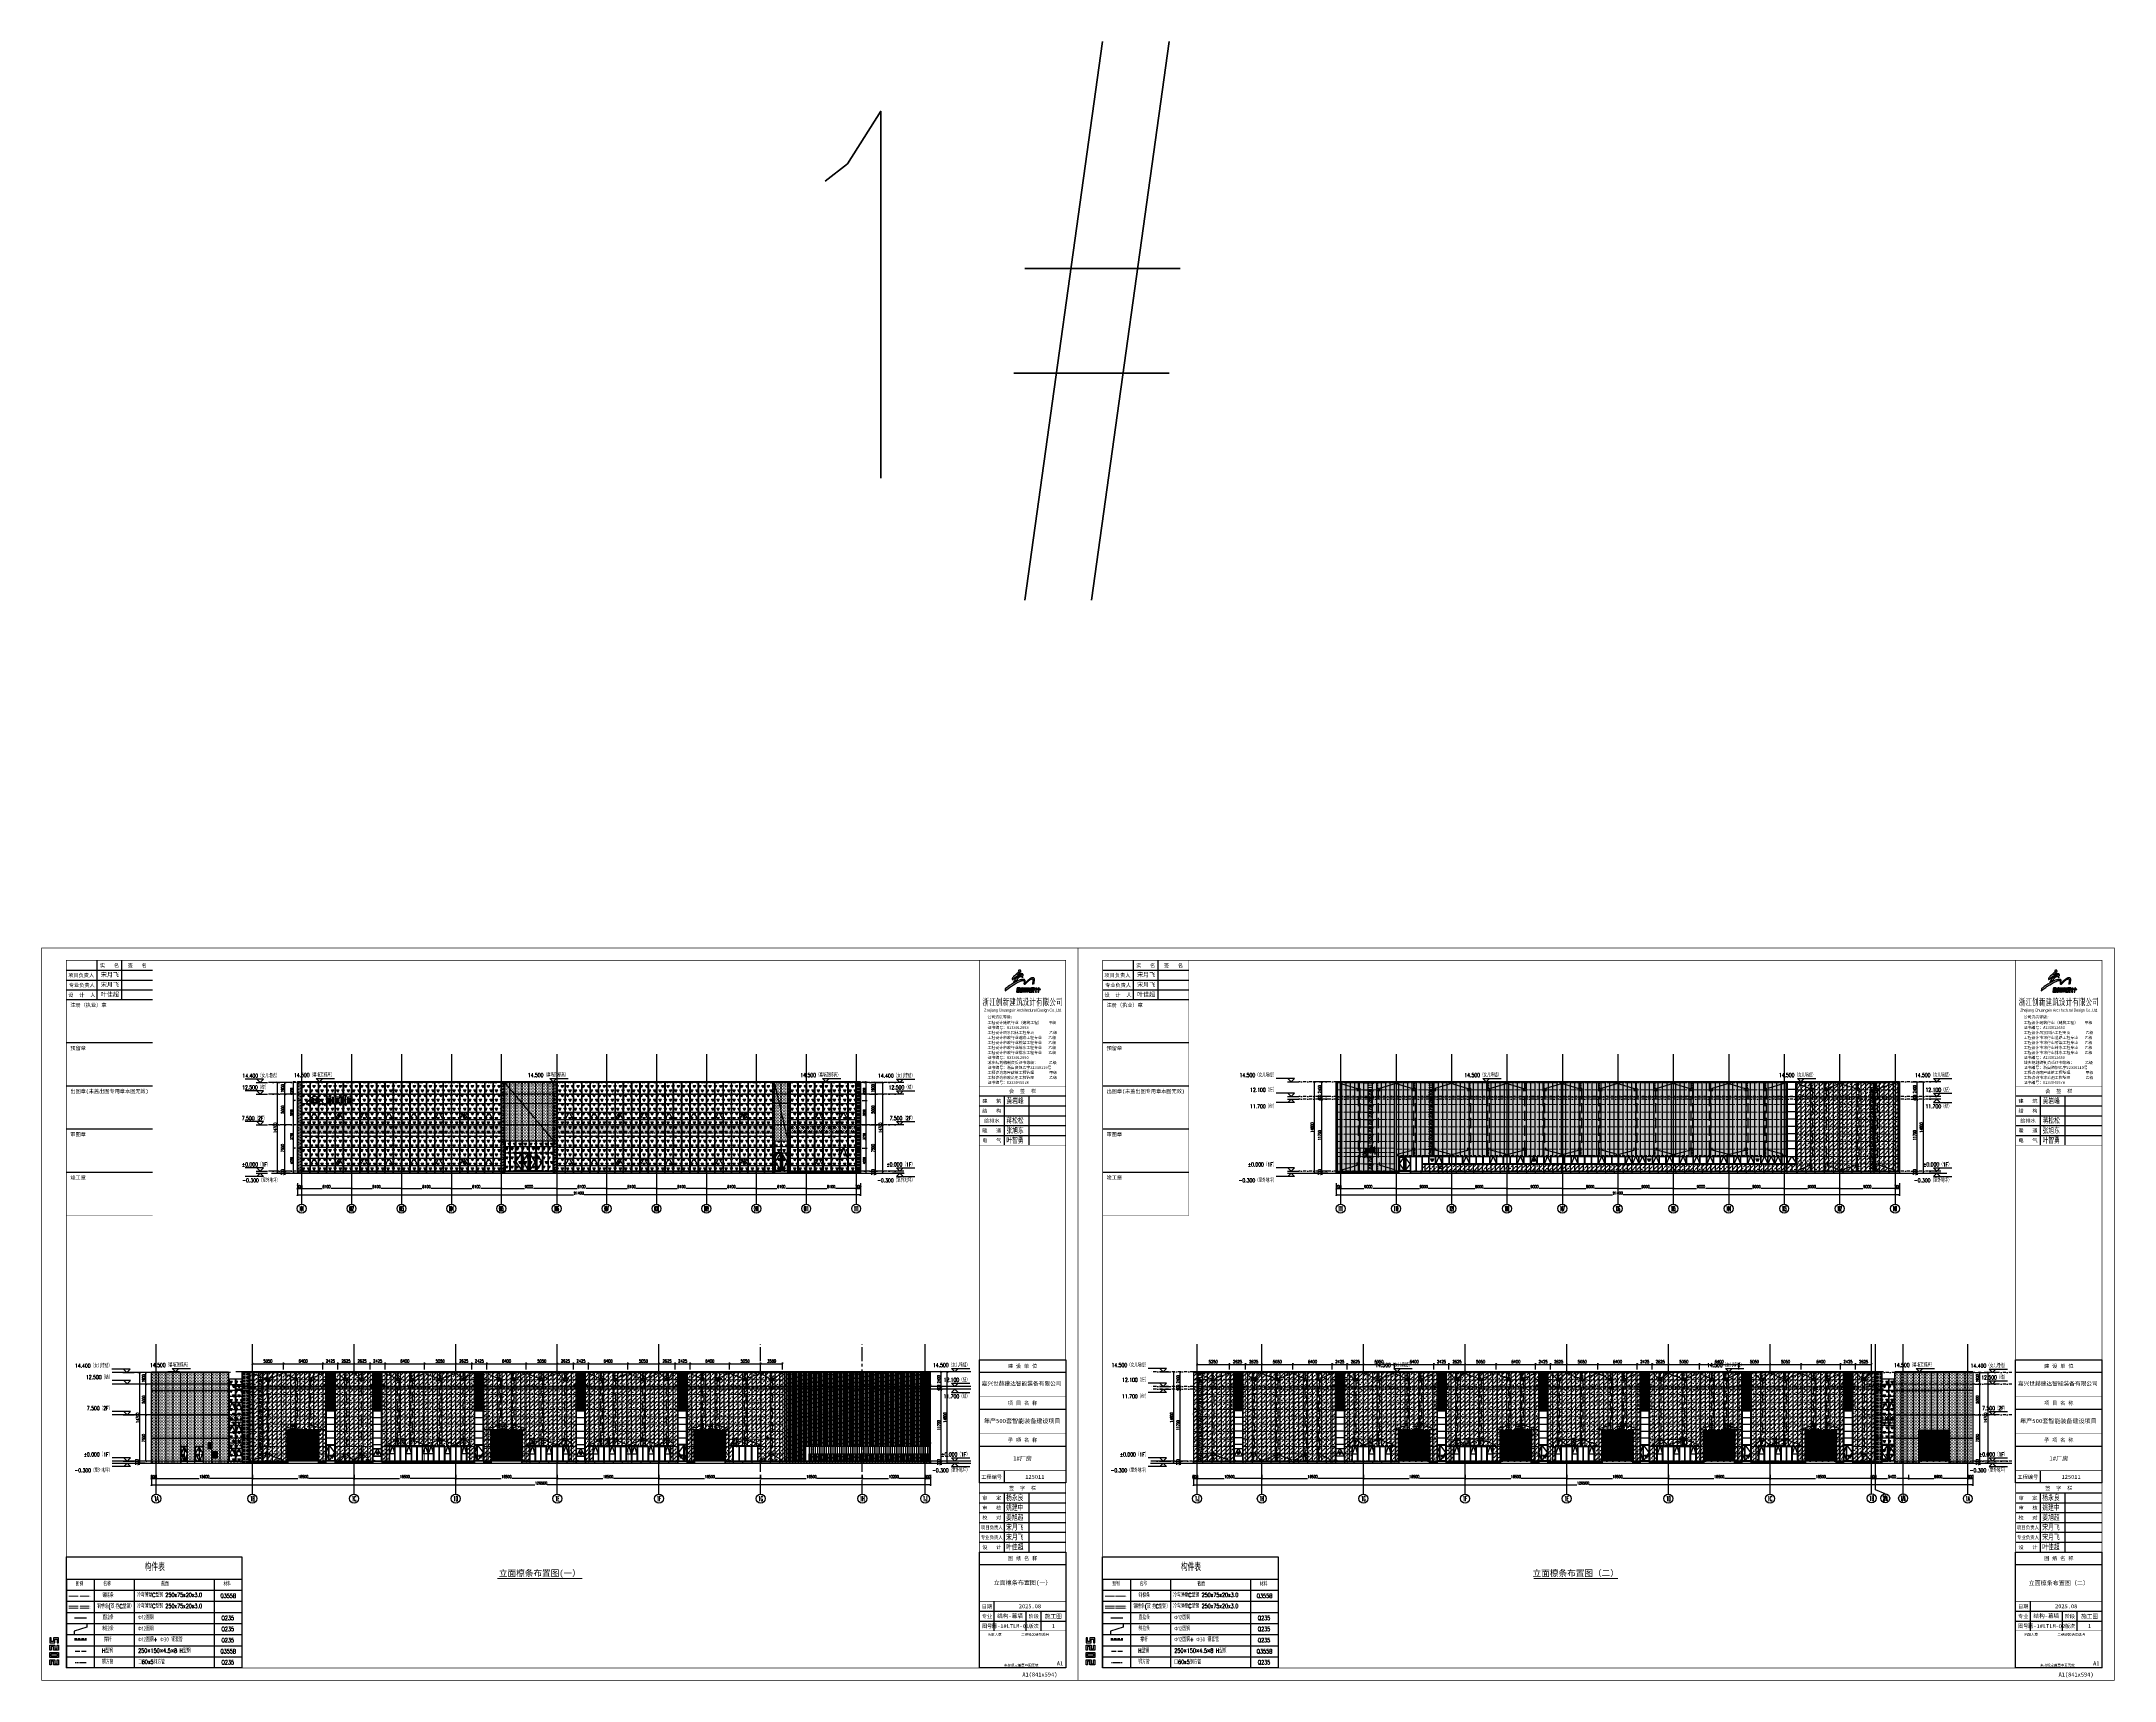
# Model space of a CAD drawing. Extents: x -2072575 to 87763, y -155913 to 742026.
# Drawn here: x -2072575 to -1736075, y 472207 to 738153 of the extents above; entities that cross this region are included whole.
import ezdxf
from ezdxf.enums import TextEntityAlignment as Align

# ---------------------------------------------------------------- set-up
doc = ezdxf.new("R2010")
doc.units = 0
doc.header["$LTSCALE"] = 1000
for name, pattern in [('20剖面图$0$DASH', [0.35, 0.25, -0.1]), ('__DASH', [0.35, 0.25, -0.1]), ('CENTER', [2, 1.25, -0.25, 0.25, -0.25]), ('CENTER2', [28.575, 19.05, -3.175, 3.175, -3.175]), ('DASH', [0.35, 0.25, -0.1]), ('DASHDOT', [1, 0.5, -0.25, 0, -0.25]), ('DASHED', [0.75, 0.5, -0.25]), ('DOT', [0.25, 0, -0.25]), ('DOTE', [2.42, 2, -0.2, 0.02, -0.2]), ('HIDDEN2', [0.1875, 0.125, -0.0625]), ('ZN-DASH', [0.35, 0.25, -0.1])]:
    doc.linetypes.add(name, pattern=pattern)
doc.layers.get('Defpoints').update_dxf_attribs({"color": 210})
for name, color, linetype in [('!ZN1-填充-8', 8, 'Continuous'), ('!ZN1-文字-7', 7, 'Continuous'), ('!ZN1-标注-173', 173, 'Continuous'), ('!ZN3-不锈钢板幕墙-7', 7, 'Continuous'), ('!ZN3-玻璃幕墙-4', 4, 'Continuous'), ('!ZN4-辅助材料-1', 1, 'Continuous'), ('!ZN5-钢材投影-40', 40, 'Continuous'), ('!ZN5-铝材断面-6', 6, 'Continuous'), ('0-cxFrame', 155, 'Continuous'), ('112铝材投影', 112, 'Continuous'), ('12圆钢+30钢套管撑杆', 3, 'Continuous'), ('12圆钢斜拉条', 30, 'Continuous'), ('12圆钢直拉条', 22, 'Continuous'), ('250×150×4.5×8 H型钢', 3, 'HIDDEN2'), ('3符号', 3, 'Continuous'), ('3铝板幕墙', 3, 'Continuous'), ('4玻璃幕墙', 4, 'Continuous'), ('60x60x5钢方管', 6, '20剖面图$0$DASH'), ('A-AXIS-DOTE', 14, 'DOTE'), ('A-AXIS-DP', 126, 'Continuous'), ('A-HATCH-2', 251, 'Continuous'), ('A-LIN-V', 9, 'Continuous'), ('A-SFCE', 30, 'Continuous'), ('A-WINDOW', 140, 'Continuous'), ('A-云线', 50, 'Continuous'), ('A-门窗表显示尺寸', 160, 'Continuous'), ('AS-WALL', 40, 'Continuous'), ('DIM', 173, 'Continuous'), ('DOT', 8, 'DOT'), ('DOTE', 1, 'CENTER'), ('Fill', 8, 'Continuous'), ('IE-填充-JYZS', 7, 'Continuous'), ('qianming', 155, 'Continuous'), ('TAB', 7, 'Continuous'), ('TEXT', 7, 'Continuous'), ('压型钢板', 23, 'Continuous'), ('建-文字', 7, 'Continuous')]:
    doc.layers.add(name, color=color, linetype=linetype)
for name, color, linetype, lineweight in [('0-cxText', 131, 'Continuous', 25), ('A-WALL-HATCH', 8, 'Continuous', 13), ('冷弯薄壁C型钢 250x75x20x3.0', 51, 'DOTE', 0), ('梁', 4, 'Continuous', 18), ('轮廓线', 3, 'Continuous', 211)]:
    doc.layers.add(name, color=color, linetype=linetype, lineweight=lineweight)
doc.styles.add('_TCH_AXIS', font='COMPLEX', dxfattribs={"bigfont": 'GBCBIG'})
doc.styles.add('A-STANDARD', font='SIMPLEX', dxfattribs={"bigfont": 'GBCBIG'})
doc.styles.add('BZHZ', font='bzxw', dxfattribs={"width": 0.8, "bigfont": 'bzhz'})
doc.styles.add('cx_biaoti', font='')
doc.styles.add('cx_tuming', font='simhei.ttf')
doc.styles.add('cx_tuqian1', font='')
doc.styles.add('DHTEXT-1', font='romans.shx', dxfattribs={"width": 0.7, "bigfont": 'chinese.shx'})
doc.styles.add('中南符号', font='simhei.ttf')
doc.styles.add('卓越符号', font='ROMANS.shx', dxfattribs={"width": 0.7, "bigfont": 'CHINESE.shx'})
doc.styles.add('图框宋体', font='', dxfattribs={"width": 0.75})
doc.styles.add('样式 1', font='romans.shx', dxfattribs={"width": 0.7, "bigfont": 'chinese.shx'})
doc.styles.add('黑体', font='simhei.ttf', dxfattribs={"height": 12})
doc.styles.get('cx_biaoti').set_extended_font_data('SimSun')
doc.styles.get('cx_tuqian1').set_extended_font_data('SimSun')
doc.styles.get('图框宋体').set_extended_font_data('SimSun')
doc.dimstyles.new('ZN180', dxfattribs={"dimscale": 180, "dimtxt": 2.5, "dimasz": 1.5, "dimexe": 1, "dimexo": 2, "dimgap": 0.9, "dimtad": 1, "dimdec": 0, "dimdsep": 46, "dimtxsty": 'DHTEXT-1', "dimblk": 'ARCHTICK', "dimcen": 2.5, "dimclrd": 173, "dimclre": 173, "dimclrt": 7, "dimazin": 2, "dimtfac": 1, "dimtdec": 0, "dimtix": 1, "dimtmove": 2, "dimatfit": 3, "dimfxl": 0, "dimarcsym": 0})
doc.dimstyles.new('ZN200', dxfattribs={"dimscale": 200, "dimtxt": 2.5, "dimasz": 1.5, "dimexe": 1, "dimexo": 2, "dimgap": 0.9, "dimtad": 1, "dimdec": 0, "dimdsep": 46, "dimtxsty": 'DHTEXT-1', "dimblk": 'ARCHTICK', "dimcen": 2.5, "dimclrd": 173, "dimclre": 173, "dimclrt": 7, "dimazin": 2, "dimtfac": 1, "dimtdec": 0, "dimtix": 1, "dimtmove": 2, "dimatfit": 3, "dimfxl": 0, "dimtolj": 1, "dimtzin": 0, "dimarcsym": 0})
pattern_1 = [(0, (80, -300), (79.375, 158.75), [0, -158.75])]
pattern_2 = [(60, (2030341.1, -554847.6), (-428.62485, 742.4002), [428.625, -428.625]), (120, (2030341.1, -554847.6), (-857.24985, 9e-05), [428.625, -428.625]), (0, (2030126.8, -554476.4), (428.625, 742.4001), [428.625, -428.625])]
pattern_3 = [(0, (2030341.1, -554847.57), (119.0625, 238.125), [0, -238.125])]
pattern_4 = [(0, (1861701.26, -554847.57), (79.375, 158.75), [0, -158.75])]
pattern_5 = [(45, (1851725.13, -554847.57), (252.5697, 926.08891), [1190.625, -238.125, 0, -238.125])]
pattern_6 = [(0, (2053939.9, -507792.86), (79.375, 158.75), [0, -158.75])]
pattern_7 = [(45, (2053939.9, -503214.68), (252.5697, 926.08891), [1190.625, -238.125, 0, -238.125])]
pattern_8 = [(0, (2053939.9, -503214.675), (95.25, 95.25), [95.25, -95.25])]
pattern_9 = [(0, (1884997.87, -507792.86), (79.375, 158.75), [0, -158.75])]
pattern_10 = [(45, (1875021.75, -503214.68), (252.5697, 926.08891), [1190.625, -238.125, 0, -238.125])]
pattern_11 = [(0, (1875021.75, -503214.675), (95.25, 95.25), [95.25, -95.25])]

# ---------------------------------------------------------------- blocks, each defined once
blk = doc.blocks.new('_ArchTick')
at = {"color": 0, "linetype": 'ByBlock', "const_width": 0.4}
blk.add_lwpolyline([(-0.5, -0.5), (0.5, 0.5)], dxfattribs=at)
blk = doc.blocks.new('*D30')
at = {"layer": 'Defpoints', "color": 0, "ltscale": 1800, "transparency": 16777216}
for p in [(-700, -1577), (0, -1577), (0, -2784)]:
    blk.add_point(p, dxfattribs=at)
at = {"layer": 'DIM', "color": 173, "linetype": 'ByBlock', "lineweight": -2, "ltscale": 1800, "transparency": 16777216}
for p, q in [((-700, -1937), (-700, -2964)), ((-700, -2784), (0, -2784)), ((0, -1937), (0, -2964))]:
    blk.add_line(p, q, dxfattribs=at)
at = {"layer": 'DIM', "color": 173, "lineweight": -2, "ltscale": 1800, "transparency": 16777216, "xscale": 270, "yscale": 270, "zscale": 270, "rotation": 180}
blk.add_blockref('_ArchTick', (-700, -2784), dxfattribs=at)
at = {"layer": 'DIM', "color": 173, "lineweight": -2, "ltscale": 1800, "transparency": 16777216, "xscale": 270, "yscale": 270, "zscale": 270}
blk.add_blockref('_ArchTick', (0, -2784), dxfattribs=at)
at = {"layer": 'DIM', "color": 7, "ltscale": 1800, "transparency": 16777216, "insert": (-350, -2509), "char_height": 450, "attachment_point": 5, "style": 'DHTEXT-1'}
blk.add_mtext('700', dxfattribs=at)
blk = doc.blocks.new('*D31')
at = {"layer": 'Defpoints', "color": 0, "ltscale": 180, "transparency": 16777216}
for p in [(0, -1577), (8100, -1577), (8100, -2784)]:
    blk.add_point(p, dxfattribs=at)
at = {"layer": 'DIM', "color": 173, "linetype": 'ByBlock', "lineweight": -2, "ltscale": 180, "transparency": 16777216}
for p, q in [((0, -1937), (0, -2964)), ((0, -2784), (3333, -2784)), ((8100, -2784), (4767, -2784)), ((8100, -1937), (8100, -2964))]:
    blk.add_line(p, q, dxfattribs=at)
at = {"layer": 'DIM', "color": 173, "lineweight": -2, "ltscale": 180, "transparency": 16777216, "xscale": 270, "yscale": 270, "zscale": 270, "rotation": 180}
blk.add_blockref('_ArchTick', (0, -2784), dxfattribs=at)
at = {"layer": 'DIM', "color": 173, "lineweight": -2, "ltscale": 180, "transparency": 16777216, "xscale": 270, "yscale": 270, "zscale": 270}
blk.add_blockref('_ArchTick', (8100, -2784), dxfattribs=at)
at = {"layer": 'DIM', "color": 7, "ltscale": 180, "transparency": 16777216, "insert": (4050, -2509), "char_height": 450, "attachment_point": 5, "style": 'DHTEXT-1'}
blk.add_mtext('8100', dxfattribs=at)
blk = doc.blocks.new('*D32')
at = {"layer": 'Defpoints', "color": 0, "ltscale": 1800, "transparency": 16777216}
for p in [(8100, -1577), (16200, -1577), (16200, -2784)]:
    blk.add_point(p, dxfattribs=at)
at = {"layer": 'DIM', "color": 173, "linetype": 'ByBlock', "lineweight": -2, "ltscale": 1800, "transparency": 16777216}
for p, q in [((8100, -1937), (8100, -2964)), ((8100, -2784), (11433, -2784)), ((16200, -2784), (12867, -2784)), ((16200, -1937), (16200, -2964))]:
    blk.add_line(p, q, dxfattribs=at)
at = {"layer": 'DIM', "color": 173, "lineweight": -2, "ltscale": 1800, "transparency": 16777216, "xscale": 270, "yscale": 270, "zscale": 270, "rotation": 180}
blk.add_blockref('_ArchTick', (8100, -2784), dxfattribs=at)
at = {"layer": 'DIM', "color": 173, "lineweight": -2, "ltscale": 1800, "transparency": 16777216, "xscale": 270, "yscale": 270, "zscale": 270}
blk.add_blockref('_ArchTick', (16200, -2784), dxfattribs=at)
at = {"layer": 'DIM', "color": 7, "ltscale": 1800, "transparency": 16777216, "insert": (12150, -2509), "char_height": 450, "attachment_point": 5, "style": 'DHTEXT-1'}
blk.add_mtext('8100', dxfattribs=at)
blk = doc.blocks.new('*D33')
at = {"layer": 'Defpoints', "color": 0, "ltscale": 1800, "transparency": 16777216}
for p in [(16200, -1577), (24300, -1577), (24300, -2784)]:
    blk.add_point(p, dxfattribs=at)
at = {"layer": 'DIM', "color": 173, "linetype": 'ByBlock', "lineweight": -2, "ltscale": 1800, "transparency": 16777216}
for p, q in [((16200, -1937), (16200, -2964)), ((16200, -2784), (19533, -2784)), ((24300, -2784), (20967, -2784)), ((24300, -1937), (24300, -2964))]:
    blk.add_line(p, q, dxfattribs=at)
at = {"layer": 'DIM', "color": 173, "lineweight": -2, "ltscale": 1800, "transparency": 16777216, "xscale": 270, "yscale": 270, "zscale": 270, "rotation": 180}
blk.add_blockref('_ArchTick', (16200, -2784), dxfattribs=at)
at = {"layer": 'DIM', "color": 173, "lineweight": -2, "ltscale": 1800, "transparency": 16777216, "xscale": 270, "yscale": 270, "zscale": 270}
blk.add_blockref('_ArchTick', (24300, -2784), dxfattribs=at)
at = {"layer": 'DIM', "color": 7, "ltscale": 1800, "transparency": 16777216, "insert": (20250, -2509), "char_height": 450, "attachment_point": 5, "style": 'DHTEXT-1'}
blk.add_mtext('8100', dxfattribs=at)
blk = doc.blocks.new('*D34')
at = {"layer": 'Defpoints', "color": 0, "ltscale": 1800, "transparency": 16777216}
for p in [(24300, -1577), (32400, -1577), (32400, -2784)]:
    blk.add_point(p, dxfattribs=at)
at = {"layer": 'DIM', "color": 173, "linetype": 'ByBlock', "lineweight": -2, "ltscale": 1800, "transparency": 16777216}
for p, q in [((24300, -1937), (24300, -2964)), ((24300, -2784), (27633, -2784)), ((32400, -2784), (29067, -2784)), ((32400, -1937), (32400, -2964))]:
    blk.add_line(p, q, dxfattribs=at)
at = {"layer": 'DIM', "color": 173, "lineweight": -2, "ltscale": 1800, "transparency": 16777216, "xscale": 270, "yscale": 270, "zscale": 270, "rotation": 180}
blk.add_blockref('_ArchTick', (24300, -2784), dxfattribs=at)
at = {"layer": 'DIM', "color": 173, "lineweight": -2, "ltscale": 1800, "transparency": 16777216, "xscale": 270, "yscale": 270, "zscale": 270}
blk.add_blockref('_ArchTick', (32400, -2784), dxfattribs=at)
at = {"layer": 'DIM', "color": 7, "ltscale": 1800, "transparency": 16777216, "insert": (28350, -2509), "char_height": 450, "attachment_point": 5, "style": 'DHTEXT-1'}
blk.add_mtext('8100', dxfattribs=at)
blk = doc.blocks.new('*D35')
at = {"layer": 'Defpoints', "color": 0, "ltscale": 1800, "transparency": 16777216}
for p in [(32400, -1577), (41400, -1577), (41400, -2784)]:
    blk.add_point(p, dxfattribs=at)
at = {"layer": 'DIM', "color": 173, "linetype": 'ByBlock', "lineweight": -2, "ltscale": 1800, "transparency": 16777216}
for p, q in [((32400, -1937), (32400, -2964)), ((32400, -2784), (36183, -2784)), ((41400, -2784), (37617, -2784)), ((41400, -1937), (41400, -2964))]:
    blk.add_line(p, q, dxfattribs=at)
at = {"layer": 'DIM', "color": 173, "lineweight": -2, "ltscale": 1800, "transparency": 16777216, "xscale": 270, "yscale": 270, "zscale": 270, "rotation": 180}
blk.add_blockref('_ArchTick', (32400, -2784), dxfattribs=at)
at = {"layer": 'DIM', "color": 173, "lineweight": -2, "ltscale": 1800, "transparency": 16777216, "xscale": 270, "yscale": 270, "zscale": 270}
blk.add_blockref('_ArchTick', (41400, -2784), dxfattribs=at)
at = {"layer": 'DIM', "color": 7, "ltscale": 1800, "transparency": 16777216, "insert": (36900, -2509), "char_height": 450, "attachment_point": 5, "style": 'DHTEXT-1'}
blk.add_mtext('9000', dxfattribs=at)
blk = doc.blocks.new('*D36')
at = {"layer": 'Defpoints', "color": 0, "ltscale": 1800, "transparency": 16777216}
for p in [(41400, -1577), (49500, -1577), (49500, -2784)]:
    blk.add_point(p, dxfattribs=at)
at = {"layer": 'DIM', "color": 173, "linetype": 'ByBlock', "lineweight": -2, "ltscale": 1800, "transparency": 16777216}
for p, q in [((41400, -1937), (41400, -2964)), ((41400, -2784), (44733, -2784)), ((49500, -2784), (46167, -2784)), ((49500, -1937), (49500, -2964))]:
    blk.add_line(p, q, dxfattribs=at)
at = {"layer": 'DIM', "color": 173, "lineweight": -2, "ltscale": 1800, "transparency": 16777216, "xscale": 270, "yscale": 270, "zscale": 270, "rotation": 180}
blk.add_blockref('_ArchTick', (41400, -2784), dxfattribs=at)
at = {"layer": 'DIM', "color": 173, "lineweight": -2, "ltscale": 1800, "transparency": 16777216, "xscale": 270, "yscale": 270, "zscale": 270}
blk.add_blockref('_ArchTick', (49500, -2784), dxfattribs=at)
at = {"layer": 'DIM', "color": 7, "ltscale": 1800, "transparency": 16777216, "insert": (45450, -2509), "char_height": 450, "attachment_point": 5, "style": 'DHTEXT-1'}
blk.add_mtext('8100', dxfattribs=at)
blk = doc.blocks.new('*D37')
at = {"layer": 'Defpoints', "color": 0, "ltscale": 1800, "transparency": 16777216}
for p in [(49500, -1577), (57600, -1577), (57600, -2784)]:
    blk.add_point(p, dxfattribs=at)
at = {"layer": 'DIM', "color": 173, "linetype": 'ByBlock', "lineweight": -2, "ltscale": 1800, "transparency": 16777216}
for p, q in [((49500, -1937), (49500, -2964)), ((49500, -2784), (52833, -2784)), ((57600, -2784), (54267, -2784)), ((57600, -1937), (57600, -2964))]:
    blk.add_line(p, q, dxfattribs=at)
at = {"layer": 'DIM', "color": 173, "lineweight": -2, "ltscale": 1800, "transparency": 16777216, "xscale": 270, "yscale": 270, "zscale": 270, "rotation": 180}
blk.add_blockref('_ArchTick', (49500, -2784), dxfattribs=at)
at = {"layer": 'DIM', "color": 173, "lineweight": -2, "ltscale": 1800, "transparency": 16777216, "xscale": 270, "yscale": 270, "zscale": 270}
blk.add_blockref('_ArchTick', (57600, -2784), dxfattribs=at)
at = {"layer": 'DIM', "color": 7, "ltscale": 1800, "transparency": 16777216, "insert": (53550, -2509), "char_height": 450, "attachment_point": 5, "style": 'DHTEXT-1'}
blk.add_mtext('8100', dxfattribs=at)
blk = doc.blocks.new('*D38')
at = {"layer": 'Defpoints', "color": 0, "ltscale": 1800, "transparency": 16777216}
for p in [(57600, -1577), (65700, -1577), (65700, -2784)]:
    blk.add_point(p, dxfattribs=at)
at = {"layer": 'DIM', "color": 173, "linetype": 'ByBlock', "lineweight": -2, "ltscale": 1800, "transparency": 16777216}
for p, q in [((57600, -1937), (57600, -2964)), ((57600, -2784), (60933, -2784)), ((65700, -2784), (62367, -2784)), ((65700, -1937), (65700, -2964))]:
    blk.add_line(p, q, dxfattribs=at)
at = {"layer": 'DIM', "color": 173, "lineweight": -2, "ltscale": 1800, "transparency": 16777216, "xscale": 270, "yscale": 270, "zscale": 270, "rotation": 180}
blk.add_blockref('_ArchTick', (57600, -2784), dxfattribs=at)
at = {"layer": 'DIM', "color": 173, "lineweight": -2, "ltscale": 1800, "transparency": 16777216, "xscale": 270, "yscale": 270, "zscale": 270}
blk.add_blockref('_ArchTick', (65700, -2784), dxfattribs=at)
at = {"layer": 'DIM', "color": 7, "ltscale": 1800, "transparency": 16777216, "insert": (61650, -2509), "char_height": 450, "attachment_point": 5, "style": 'DHTEXT-1'}
blk.add_mtext('8100', dxfattribs=at)
blk = doc.blocks.new('*D39')
at = {"layer": 'Defpoints', "color": 0, "ltscale": 1800, "transparency": 16777216}
for p in [(65700, -1577), (73800, -1577), (73800, -2784)]:
    blk.add_point(p, dxfattribs=at)
at = {"layer": 'DIM', "color": 173, "linetype": 'ByBlock', "lineweight": -2, "ltscale": 1800, "transparency": 16777216}
for p, q in [((65700, -1937), (65700, -2964)), ((65700, -2784), (69033, -2784)), ((73800, -2784), (70467, -2784)), ((73800, -1937), (73800, -2964))]:
    blk.add_line(p, q, dxfattribs=at)
at = {"layer": 'DIM', "color": 173, "lineweight": -2, "ltscale": 1800, "transparency": 16777216, "xscale": 270, "yscale": 270, "zscale": 270, "rotation": 180}
blk.add_blockref('_ArchTick', (65700, -2784), dxfattribs=at)
at = {"layer": 'DIM', "color": 173, "lineweight": -2, "ltscale": 1800, "transparency": 16777216, "xscale": 270, "yscale": 270, "zscale": 270}
blk.add_blockref('_ArchTick', (73800, -2784), dxfattribs=at)
at = {"layer": 'DIM', "color": 7, "ltscale": 1800, "transparency": 16777216, "insert": (69750, -2509), "char_height": 450, "attachment_point": 5, "style": 'DHTEXT-1'}
blk.add_mtext('8100', dxfattribs=at)
blk = doc.blocks.new('*D40')
at = {"layer": 'Defpoints', "color": 0, "ltscale": 1800, "transparency": 16777216}
for p in [(73800, -1577), (81900, -1577), (81900, -2784)]:
    blk.add_point(p, dxfattribs=at)
at = {"layer": 'DIM', "color": 173, "linetype": 'ByBlock', "lineweight": -2, "ltscale": 1800, "transparency": 16777216}
for p, q in [((73800, -1937), (73800, -2964)), ((73800, -2784), (77133, -2784)), ((81900, -2784), (78567, -2784)), ((81900, -1937), (81900, -2964))]:
    blk.add_line(p, q, dxfattribs=at)
at = {"layer": 'DIM', "color": 173, "lineweight": -2, "ltscale": 1800, "transparency": 16777216, "xscale": 270, "yscale": 270, "zscale": 270, "rotation": 180}
blk.add_blockref('_ArchTick', (73800, -2784), dxfattribs=at)
at = {"layer": 'DIM', "color": 173, "lineweight": -2, "ltscale": 1800, "transparency": 16777216, "xscale": 270, "yscale": 270, "zscale": 270}
blk.add_blockref('_ArchTick', (81900, -2784), dxfattribs=at)
at = {"layer": 'DIM', "color": 7, "ltscale": 1800, "transparency": 16777216, "insert": (77850, -2509), "char_height": 450, "attachment_point": 5, "style": 'DHTEXT-1'}
blk.add_mtext('8100', dxfattribs=at)
blk = doc.blocks.new('*D41')
at = {"layer": 'Defpoints', "color": 0, "ltscale": 1800, "transparency": 16777216}
for p in [(81900, -1577), (90000, -1577), (90000, -2784)]:
    blk.add_point(p, dxfattribs=at)
at = {"layer": 'DIM', "color": 173, "linetype": 'ByBlock', "lineweight": -2, "ltscale": 1800, "transparency": 16777216}
for p, q in [((81900, -1937), (81900, -2964)), ((81900, -2784), (85233, -2784)), ((90000, -2784), (86667, -2784)), ((90000, -1937), (90000, -2964))]:
    blk.add_line(p, q, dxfattribs=at)
at = {"layer": 'DIM', "color": 173, "lineweight": -2, "ltscale": 1800, "transparency": 16777216, "xscale": 270, "yscale": 270, "zscale": 270, "rotation": 180}
blk.add_blockref('_ArchTick', (81900, -2784), dxfattribs=at)
at = {"layer": 'DIM', "color": 173, "lineweight": -2, "ltscale": 1800, "transparency": 16777216, "xscale": 270, "yscale": 270, "zscale": 270}
blk.add_blockref('_ArchTick', (90000, -2784), dxfattribs=at)
at = {"layer": 'DIM', "color": 7, "ltscale": 1800, "transparency": 16777216, "insert": (85950, -2509), "char_height": 450, "attachment_point": 5, "style": 'DHTEXT-1'}
blk.add_mtext('8100', dxfattribs=at)
blk = doc.blocks.new('*D42')
at = {"layer": 'Defpoints', "color": 0, "ltscale": 1800, "transparency": 16777216}
for p in [(90000, -1577), (90700, -1577), (90700, -2784)]:
    blk.add_point(p, dxfattribs=at)
at = {"layer": 'DIM', "color": 173, "linetype": 'ByBlock', "lineweight": -2, "ltscale": 1800, "transparency": 16777216}
for p, q in [((90000, -1937), (90000, -2964)), ((90000, -2784), (90700, -2784)), ((90700, -1937), (90700, -2964))]:
    blk.add_line(p, q, dxfattribs=at)
at = {"layer": 'DIM', "color": 173, "lineweight": -2, "ltscale": 1800, "transparency": 16777216, "xscale": 270, "yscale": 270, "zscale": 270, "rotation": 180}
blk.add_blockref('_ArchTick', (90000, -2784), dxfattribs=at)
at = {"layer": 'DIM', "color": 173, "lineweight": -2, "ltscale": 1800, "transparency": 16777216, "xscale": 270, "yscale": 270, "zscale": 270}
blk.add_blockref('_ArchTick', (90700, -2784), dxfattribs=at)
at = {"layer": 'DIM', "color": 7, "ltscale": 1800, "transparency": 16777216, "insert": (90350, -2509), "char_height": 450, "attachment_point": 5, "style": 'DHTEXT-1'}
blk.add_mtext('700', dxfattribs=at)
blk = doc.blocks.new('*D43')
at = {"layer": 'Defpoints', "color": 0, "ltscale": 1800, "transparency": 16777216}
for p in [(-3915, 14400), (-2582, 14400), (-2582, -300)]:
    blk.add_point(p, dxfattribs=at)
at = {"layer": 'DIM', "color": 173, "linetype": 'ByBlock', "lineweight": -2, "ltscale": 1800, "transparency": 16777216}
for p, q in [((-2942, 14400), (-4095, 14400)), ((-3915, -300), (-3915, 14400)), ((-2942, -300), (-4095, -300))]:
    blk.add_line(p, q, dxfattribs=at)
at = {"layer": 'DIM', "color": 173, "lineweight": -2, "ltscale": 1800, "transparency": 16777216, "xscale": 270, "yscale": 270, "zscale": 270}
for p, rotation in [((-3915, 14400), 90), ((-3915, -300), 270)]:
    blk.add_blockref('_ArchTick', p, dxfattribs=dict(at, rotation=rotation))
at = {"layer": 'DIM', "color": 7, "ltscale": 1800, "transparency": 16777216, "insert": (-4302, 7050), "char_height": 450, "attachment_point": 5, "rotation": 90, "style": 'DHTEXT-1'}
blk.add_mtext('14700', dxfattribs=at)
blk = doc.blocks.new('*D44')
at = {"layer": 'Defpoints', "color": 0, "ltscale": 1800, "transparency": 16777216}
for p in [(-2715, 0), (-1482, 0), (-1482, -300)]:
    blk.add_point(p, dxfattribs=at)
at = {"layer": 'DIM', "color": 173, "linetype": 'ByBlock', "lineweight": -2, "ltscale": 1800, "transparency": 16777216}
for p, q in [((-1842, 0), (-2895, 0)), ((-2715, 0), (-2715, 270)), ((-2715, -300), (-2715, 0)), ((-1842, -300), (-2895, -300)), ((-2715, -300), (-2715, -570))]:
    blk.add_line(p, q, dxfattribs=at)
at = {"layer": 'DIM', "color": 173, "lineweight": -2, "ltscale": 1800, "transparency": 16777216, "xscale": 270, "yscale": 270, "zscale": 270}
for p, rotation in [((-2715, 0), 270), ((-2715, -300), 90)]:
    blk.add_blockref('_ArchTick', p, dxfattribs=dict(at, rotation=rotation))
at = {"layer": 'DIM', "color": 7, "ltscale": 1800, "transparency": 16777216, "insert": (-3102, -150), "char_height": 450, "attachment_point": 5, "rotation": 90, "style": 'DHTEXT-1'}
blk.add_mtext('300', dxfattribs=at)
blk = doc.blocks.new('*D45')
at = {"layer": 'Defpoints', "color": 0, "ltscale": 1800, "transparency": 16777216}
for p in [(-2715, 7500), (-1482, 7500), (-1482, 0)]:
    blk.add_point(p, dxfattribs=at)
at = {"layer": 'DIM', "color": 173, "linetype": 'ByBlock', "lineweight": -2, "ltscale": 1800, "transparency": 16777216}
for p, q in [((-1842, 7500), (-2895, 7500)), ((-2715, 0), (-2715, 7500)), ((-1842, 0), (-2895, 0))]:
    blk.add_line(p, q, dxfattribs=at)
at = {"layer": 'DIM', "color": 173, "lineweight": -2, "ltscale": 1800, "transparency": 16777216, "xscale": 270, "yscale": 270, "zscale": 270}
for p, rotation in [((-2715, 7500), 90), ((-2715, 0), 270)]:
    blk.add_blockref('_ArchTick', p, dxfattribs=dict(at, rotation=rotation))
at = {"layer": 'DIM', "color": 7, "ltscale": 1800, "transparency": 16777216, "insert": (-3102, 3750), "char_height": 450, "attachment_point": 5, "rotation": 90, "style": 'DHTEXT-1'}
blk.add_mtext('7500', dxfattribs=at)
blk = doc.blocks.new('*D46')
at = {"layer": 'Defpoints', "color": 0, "ltscale": 1800, "transparency": 16777216}
for p in [(-2715, 12500), (-1482, 12500), (-1482, 7500)]:
    blk.add_point(p, dxfattribs=at)
at = {"layer": 'DIM', "color": 173, "linetype": 'ByBlock', "lineweight": -2, "ltscale": 1800, "transparency": 16777216}
for p, q in [((-1842, 12500), (-2895, 12500)), ((-2715, 7500), (-2715, 12500)), ((-1842, 7500), (-2895, 7500))]:
    blk.add_line(p, q, dxfattribs=at)
at = {"layer": 'DIM', "color": 173, "lineweight": -2, "ltscale": 1800, "transparency": 16777216, "xscale": 270, "yscale": 270, "zscale": 270}
for p, rotation in [((-2715, 12500), 90), ((-2715, 7500), 270)]:
    blk.add_blockref('_ArchTick', p, dxfattribs=dict(at, rotation=rotation))
at = {"layer": 'DIM', "color": 7, "ltscale": 1800, "transparency": 16777216, "insert": (-3102, 10000), "char_height": 450, "attachment_point": 5, "rotation": 90, "style": 'DHTEXT-1'}
blk.add_mtext('5000', dxfattribs=at)
blk = doc.blocks.new('*D47')
at = {"layer": 'Defpoints', "color": 0, "ltscale": 1800, "transparency": 16777216}
for p in [(-2715, 14400), (-1482, 14400), (-1482, 12500)]:
    blk.add_point(p, dxfattribs=at)
at = {"layer": 'DIM', "color": 173, "linetype": 'ByBlock', "lineweight": -2, "ltscale": 1800, "transparency": 16777216}
for p, q in [((-1842, 14400), (-2895, 14400)), ((-2715, 12500), (-2715, 14400)), ((-1842, 12500), (-2895, 12500))]:
    blk.add_line(p, q, dxfattribs=at)
at = {"layer": 'DIM', "color": 173, "lineweight": -2, "ltscale": 1800, "transparency": 16777216, "xscale": 270, "yscale": 270, "zscale": 270}
for p, rotation in [((-2715, 14400), 90), ((-2715, 12500), 270)]:
    blk.add_blockref('_ArchTick', p, dxfattribs=dict(at, rotation=rotation))
at = {"layer": 'DIM', "color": 7, "ltscale": 1800, "transparency": 16777216, "insert": (-3102, 13450), "char_height": 450, "attachment_point": 5, "rotation": 90, "style": 'DHTEXT-1'}
blk.add_mtext('1900', dxfattribs=at)
blk = doc.blocks.new('*D48')
at = {"layer": 'Defpoints', "color": 0, "ltscale": 1800, "transparency": 16777216}
for p in [(92992, 14400), (94325, 14400), (92992, -300)]:
    blk.add_point(p, dxfattribs=at)
at = {"layer": 'DIM', "color": 173, "linetype": 'ByBlock', "lineweight": -2, "ltscale": 1800, "transparency": 16777216}
for p, q in [((93352, 14400), (94505, 14400)), ((94325, -300), (94325, 14400)), ((93352, -300), (94505, -300))]:
    blk.add_line(p, q, dxfattribs=at)
at = {"layer": 'DIM', "color": 173, "lineweight": -2, "ltscale": 1800, "transparency": 16777216, "xscale": 270, "yscale": 270, "zscale": 270}
for p, rotation in [((94325, 14400), 90), ((94325, -300), 270)]:
    blk.add_blockref('_ArchTick', p, dxfattribs=dict(at, rotation=rotation))
at = {"layer": 'DIM', "color": 7, "ltscale": 1800, "transparency": 16777216, "insert": (93938, 7050), "char_height": 450, "attachment_point": 5, "rotation": 90, "style": 'DHTEXT-1'}
blk.add_mtext('14700', dxfattribs=at)
blk = doc.blocks.new('*D49')
at = {"layer": 'Defpoints', "color": 0, "ltscale": 1800, "transparency": 16777216}
for p in [(91792, 0), (93125, 0), (91792, -300)]:
    blk.add_point(p, dxfattribs=at)
at = {"layer": 'DIM', "color": 173, "linetype": 'ByBlock', "lineweight": -2, "ltscale": 1800, "transparency": 16777216}
for p, q in [((92152, 0), (93305, 0)), ((93125, 0), (93125, 270)), ((93125, -300), (93125, 0)), ((92152, -300), (93305, -300)), ((93125, -300), (93125, -570))]:
    blk.add_line(p, q, dxfattribs=at)
at = {"layer": 'DIM', "color": 173, "lineweight": -2, "ltscale": 1800, "transparency": 16777216, "xscale": 270, "yscale": 270, "zscale": 270}
for p, rotation in [((93125, 0), 270), ((93125, -300), 90)]:
    blk.add_blockref('_ArchTick', p, dxfattribs=dict(at, rotation=rotation))
at = {"layer": 'DIM', "color": 7, "ltscale": 1800, "transparency": 16777216, "insert": (92738, -150), "char_height": 450, "attachment_point": 5, "rotation": 90, "style": 'DHTEXT-1'}
blk.add_mtext('300', dxfattribs=at)
blk = doc.blocks.new('*D50')
at = {"layer": 'Defpoints', "color": 0, "ltscale": 1800, "transparency": 16777216}
for p in [(91792, 7500), (93125, 7500), (91792, 0)]:
    blk.add_point(p, dxfattribs=at)
at = {"layer": 'DIM', "color": 173, "linetype": 'ByBlock', "lineweight": -2, "ltscale": 1800, "transparency": 16777216}
for p, q in [((92152, 7500), (93305, 7500)), ((93125, 0), (93125, 7500)), ((92152, 0), (93305, 0))]:
    blk.add_line(p, q, dxfattribs=at)
at = {"layer": 'DIM', "color": 173, "lineweight": -2, "ltscale": 1800, "transparency": 16777216, "xscale": 270, "yscale": 270, "zscale": 270}
for p, rotation in [((93125, 7500), 90), ((93125, 0), 270)]:
    blk.add_blockref('_ArchTick', p, dxfattribs=dict(at, rotation=rotation))
at = {"layer": 'DIM', "color": 7, "ltscale": 1800, "transparency": 16777216, "insert": (92738, 3750), "char_height": 450, "attachment_point": 5, "rotation": 90, "style": 'DHTEXT-1'}
blk.add_mtext('7500', dxfattribs=at)
blk = doc.blocks.new('*D51')
at = {"layer": 'Defpoints', "color": 0, "ltscale": 1800, "transparency": 16777216}
for p in [(91792, 12500), (93125, 12500), (91792, 7500)]:
    blk.add_point(p, dxfattribs=at)
at = {"layer": 'DIM', "color": 173, "linetype": 'ByBlock', "lineweight": -2, "ltscale": 1800, "transparency": 16777216}
for p, q in [((92152, 12500), (93305, 12500)), ((93125, 7500), (93125, 12500)), ((92152, 7500), (93305, 7500))]:
    blk.add_line(p, q, dxfattribs=at)
at = {"layer": 'DIM', "color": 173, "lineweight": -2, "ltscale": 1800, "transparency": 16777216, "xscale": 270, "yscale": 270, "zscale": 270}
for p, rotation in [((93125, 12500), 90), ((93125, 7500), 270)]:
    blk.add_blockref('_ArchTick', p, dxfattribs=dict(at, rotation=rotation))
at = {"layer": 'DIM', "color": 7, "ltscale": 1800, "transparency": 16777216, "insert": (92738, 10000), "char_height": 450, "attachment_point": 5, "rotation": 90, "style": 'DHTEXT-1'}
blk.add_mtext('5000', dxfattribs=at)
blk = doc.blocks.new('*D52')
at = {"layer": 'Defpoints', "color": 0, "ltscale": 1800, "transparency": 16777216}
for p in [(91792, 14400), (93125, 14400), (91792, 12500)]:
    blk.add_point(p, dxfattribs=at)
at = {"layer": 'DIM', "color": 173, "linetype": 'ByBlock', "lineweight": -2, "ltscale": 1800, "transparency": 16777216}
for p, q in [((92152, 14400), (93305, 14400)), ((93125, 12500), (93125, 14400)), ((92152, 12500), (93305, 12500))]:
    blk.add_line(p, q, dxfattribs=at)
at = {"layer": 'DIM', "color": 173, "lineweight": -2, "ltscale": 1800, "transparency": 16777216, "xscale": 270, "yscale": 270, "zscale": 270}
for p, rotation in [((93125, 14400), 90), ((93125, 12500), 270)]:
    blk.add_blockref('_ArchTick', p, dxfattribs=dict(at, rotation=rotation))
at = {"layer": 'DIM', "color": 7, "ltscale": 1800, "transparency": 16777216, "insert": (92738, 13450), "char_height": 450, "attachment_point": 5, "rotation": 90, "style": 'DHTEXT-1'}
blk.add_mtext('1900', dxfattribs=at)
blk = doc.blocks.new('*D53')
at = {"layer": 'Defpoints', "color": 0, "ltscale": 1800, "transparency": 16777216}
for p in [(-700, -1991), (90700, -1991), (90700, -3824)]:
    blk.add_point(p, dxfattribs=at)
at = {"layer": 'DIM', "color": 173, "linetype": 'ByBlock', "lineweight": -2, "ltscale": 1800, "transparency": 16777216}
for p, q in [((-700, -2351), (-700, -4004)), ((90700, -2351), (90700, -4004)), ((-700, -3824), (44133, -3824)), ((90700, -3824), (45867, -3824))]:
    blk.add_line(p, q, dxfattribs=at)
at = {"layer": 'DIM', "color": 173, "lineweight": -2, "ltscale": 1800, "transparency": 16777216, "xscale": 270, "yscale": 270, "zscale": 270, "rotation": 180}
blk.add_blockref('_ArchTick', (-700, -3824), dxfattribs=at)
at = {"layer": 'DIM', "color": 173, "lineweight": -2, "ltscale": 1800, "transparency": 16777216, "xscale": 270, "yscale": 270, "zscale": 270}
blk.add_blockref('_ArchTick', (90700, -3824), dxfattribs=at)
at = {"layer": 'DIM', "color": 7, "ltscale": 1800, "transparency": 16777216, "insert": (45000, -3549), "char_height": 450, "attachment_point": 5, "style": 'DHTEXT-1'}
blk.add_mtext('91400', dxfattribs=at)
blk = doc.blocks.new('卓越-轴号')
blk.add_circle((0, 0), 4)
at = {"color": 0, "style": '_TCH_AXIS', "width": 1.041667, "flags": 8}
blk.add_attdef('A', text='', height=4.48, dxfattribs=at).set_placement((-2, -2.24), (2, -2.24), align=Align.FIT)
blk = doc.blocks.new('*U226')
at = {"ltscale": 10}
blk.add_line((3.5, 0), (-6.8, 0), dxfattribs=at)
blk.add_lwpolyline([(3, 3), (0, 0), (-3, 3), (13.5, 3)])
at = {"color": 0, "style": '卓越符号', "width": 0.7, "flags": 8}
blk.add_attdef('±0.000', text='', height=3.5, dxfattribs=at).set_placement((13.5, 4.3), align=Align.RIGHT)
blk = doc.blocks.new('*U227')
at = {"ltscale": 10}
blk.add_line((3.5, 0), (-6.8, 0), dxfattribs=at)
blk.add_lwpolyline([(3, -3), (0, 0), (-3, -3), (13.5, -3)])
at = {"color": 0, "style": '卓越符号', "width": 0.7, "flags": 8}
blk.add_attdef('±0.000', text='', height=3.5, dxfattribs=at).set_placement((13.5, -7.8), align=Align.RIGHT)
blk = doc.blocks.new('*D55')
at = {"layer": 'Defpoints', "color": 0, "ltscale": 1800, "transparency": 16777216}
for p in [(93300, 14500), (94633, 14500), (93300, -300)]:
    blk.add_point(p, dxfattribs=at)
at = {"layer": 'DIM', "color": 173, "linetype": 'ByBlock', "lineweight": -2, "ltscale": 1800, "transparency": 16777216}
for p, q in [((93660, 14500), (94813, 14500)), ((94633, -300), (94633, 14500)), ((93660, -300), (94813, -300))]:
    blk.add_line(p, q, dxfattribs=at)
at = {"layer": 'DIM', "color": 173, "lineweight": -2, "ltscale": 1800, "transparency": 16777216, "xscale": 270, "yscale": 270, "zscale": 270}
for p, rotation in [((94633, 14500), 90), ((94633, -300), 270)]:
    blk.add_blockref('_ArchTick', p, dxfattribs=dict(at, rotation=rotation))
at = {"layer": 'DIM', "color": 7, "ltscale": 1800, "transparency": 16777216, "insert": (94246, 7100), "char_height": 450, "attachment_point": 5, "rotation": 90, "style": 'DHTEXT-1'}
blk.add_mtext('14800', dxfattribs=at)
blk = doc.blocks.new('*D56')
at = {"layer": 'Defpoints', "color": 0, "ltscale": 1800, "transparency": 16777216}
for p in [(92230, 0), (93563, 0), (92230, -300)]:
    blk.add_point(p, dxfattribs=at)
at = {"layer": 'DIM', "color": 173, "linetype": 'ByBlock', "lineweight": -2, "ltscale": 1800, "transparency": 16777216}
for p, q in [((92590, 0), (93743, 0)), ((93563, 0), (93563, 270)), ((93563, -300), (93563, 0)), ((92590, -300), (93743, -300)), ((93563, -300), (93563, -570))]:
    blk.add_line(p, q, dxfattribs=at)
at = {"layer": 'DIM', "color": 173, "lineweight": -2, "ltscale": 1800, "transparency": 16777216, "xscale": 270, "yscale": 270, "zscale": 270}
for p, rotation in [((93563, 0), 270), ((93563, -300), 90)]:
    blk.add_blockref('_ArchTick', p, dxfattribs=dict(at, rotation=rotation))
at = {"layer": 'DIM', "color": 7, "ltscale": 1800, "transparency": 16777216, "insert": (93176, -150), "char_height": 450, "attachment_point": 5, "rotation": 90, "style": 'DHTEXT-1'}
blk.add_mtext('300', dxfattribs=at)
blk = doc.blocks.new('*D57')
at = {"layer": 'Defpoints', "color": 0, "ltscale": 1800, "transparency": 16777216}
for p in [(92230, 11700), (93563, 11700), (92230, 0)]:
    blk.add_point(p, dxfattribs=at)
at = {"layer": 'DIM', "color": 173, "linetype": 'ByBlock', "lineweight": -2, "ltscale": 1800, "transparency": 16777216}
for p, q in [((92590, 11700), (93743, 11700)), ((93563, 0), (93563, 11700)), ((92590, 0), (93743, 0))]:
    blk.add_line(p, q, dxfattribs=at)
at = {"layer": 'DIM', "color": 173, "lineweight": -2, "ltscale": 1800, "transparency": 16777216, "xscale": 270, "yscale": 270, "zscale": 270}
for p, rotation in [((93563, 11700), 90), ((93563, 0), 270)]:
    blk.add_blockref('_ArchTick', p, dxfattribs=dict(at, rotation=rotation))
at = {"layer": 'DIM', "color": 7, "ltscale": 1800, "transparency": 16777216, "insert": (93176, 5850), "char_height": 450, "attachment_point": 5, "rotation": 90, "style": 'DHTEXT-1'}
blk.add_mtext('11700', dxfattribs=at)
blk = doc.blocks.new('*D58')
at = {"layer": 'Defpoints', "color": 0, "ltscale": 1800, "transparency": 16777216}
for p in [(92230, 12100), (92230, 11700), (93563, 12100)]:
    blk.add_point(p, dxfattribs=at)
at = {"layer": 'DIM', "color": 173, "linetype": 'ByBlock', "lineweight": -2, "ltscale": 1800, "transparency": 16777216}
for p, q in [((92590, 12100), (93743, 12100)), ((92590, 11700), (93743, 11700)), ((93563, 12100), (93563, 12370)), ((93563, 11700), (93563, 12100)), ((93563, 11700), (93563, 11430))]:
    blk.add_line(p, q, dxfattribs=at)
at = {"layer": 'DIM', "color": 173, "lineweight": -2, "ltscale": 1800, "transparency": 16777216, "xscale": 270, "yscale": 270, "zscale": 270}
for p, rotation in [((93563, 12100), 270), ((93563, 11700), 90)]:
    blk.add_blockref('_ArchTick', p, dxfattribs=dict(at, rotation=rotation))
at = {"layer": 'DIM', "color": 7, "ltscale": 1800, "transparency": 16777216, "insert": (93176, 11900), "char_height": 450, "attachment_point": 5, "rotation": 90, "style": 'DHTEXT-1'}
blk.add_mtext('400', dxfattribs=at)
blk = doc.blocks.new('*D59')
at = {"layer": 'Defpoints', "color": 0, "ltscale": 1800, "transparency": 16777216}
for p in [(92230, 14500), (93563, 14500), (92230, 12100)]:
    blk.add_point(p, dxfattribs=at)
at = {"layer": 'DIM', "color": 173, "linetype": 'ByBlock', "lineweight": -2, "ltscale": 1800, "transparency": 16777216}
for p, q in [((92590, 14500), (93743, 14500)), ((93563, 12100), (93563, 14500)), ((92590, 12100), (93743, 12100))]:
    blk.add_line(p, q, dxfattribs=at)
at = {"layer": 'DIM', "color": 173, "lineweight": -2, "ltscale": 1800, "transparency": 16777216, "xscale": 270, "yscale": 270, "zscale": 270}
for p, rotation in [((93563, 14500), 90), ((93563, 12100), 270)]:
    blk.add_blockref('_ArchTick', p, dxfattribs=dict(at, rotation=rotation))
at = {"layer": 'DIM', "color": 7, "ltscale": 1800, "transparency": 16777216, "insert": (93176, 13300), "char_height": 450, "attachment_point": 5, "rotation": 90, "style": 'DHTEXT-1'}
blk.add_mtext('2400', dxfattribs=at)
blk = doc.blocks.new('*D60')
at = {"layer": 'Defpoints', "color": 0, "ltscale": 1800, "transparency": 16777216}
for p in [(90000, -1577), (90700, -1577), (90700, -2784)]:
    blk.add_point(p, dxfattribs=at)
at = {"layer": 'DIM', "color": 173, "linetype": 'ByBlock', "lineweight": -2, "ltscale": 1800, "transparency": 16777216}
for p, q in [((90000, -1937), (90000, -2964)), ((90000, -2784), (90700, -2784)), ((90700, -1937), (90700, -2964))]:
    blk.add_line(p, q, dxfattribs=at)
at = {"layer": 'DIM', "color": 173, "lineweight": -2, "ltscale": 1800, "transparency": 16777216, "xscale": 270, "yscale": 270, "zscale": 270, "rotation": 180}
blk.add_blockref('_ArchTick', (90000, -2784), dxfattribs=at)
at = {"layer": 'DIM', "color": 173, "lineweight": -2, "ltscale": 1800, "transparency": 16777216, "xscale": 270, "yscale": 270, "zscale": 270}
blk.add_blockref('_ArchTick', (90700, -2784), dxfattribs=at)
at = {"layer": 'DIM', "color": 7, "ltscale": 1800, "transparency": 16777216, "insert": (90350, -2509), "char_height": 450, "attachment_point": 5, "style": 'DHTEXT-1'}
blk.add_mtext('700', dxfattribs=at)
blk = doc.blocks.new('*D61')
at = {"layer": 'Defpoints', "color": 0, "ltscale": 1800, "transparency": 16777216}
for p in [(81000, -1577), (90000, -1577), (90000, -2784)]:
    blk.add_point(p, dxfattribs=at)
at = {"layer": 'DIM', "color": 173, "linetype": 'ByBlock', "lineweight": -2, "ltscale": 1800, "transparency": 16777216}
for p, q in [((81000, -1937), (81000, -2964)), ((81000, -2784), (84783, -2784)), ((90000, -2784), (86217, -2784)), ((90000, -1937), (90000, -2964))]:
    blk.add_line(p, q, dxfattribs=at)
at = {"layer": 'DIM', "color": 173, "lineweight": -2, "ltscale": 1800, "transparency": 16777216, "xscale": 270, "yscale": 270, "zscale": 270, "rotation": 180}
blk.add_blockref('_ArchTick', (81000, -2784), dxfattribs=at)
at = {"layer": 'DIM', "color": 173, "lineweight": -2, "ltscale": 1800, "transparency": 16777216, "xscale": 270, "yscale": 270, "zscale": 270}
blk.add_blockref('_ArchTick', (90000, -2784), dxfattribs=at)
at = {"layer": 'DIM', "color": 7, "ltscale": 1800, "transparency": 16777216, "insert": (85500, -2509), "char_height": 450, "attachment_point": 5, "style": 'DHTEXT-1'}
blk.add_mtext('9000', dxfattribs=at)
blk = doc.blocks.new('*D62')
at = {"layer": 'Defpoints', "color": 0, "ltscale": 1800, "transparency": 16777216}
for p in [(72000, -1577), (81000, -1577), (81000, -2784)]:
    blk.add_point(p, dxfattribs=at)
at = {"layer": 'DIM', "color": 173, "linetype": 'ByBlock', "lineweight": -2, "ltscale": 1800, "transparency": 16777216}
for p, q in [((72000, -1937), (72000, -2964)), ((72000, -2784), (75783, -2784)), ((81000, -2784), (77217, -2784)), ((81000, -1937), (81000, -2964))]:
    blk.add_line(p, q, dxfattribs=at)
at = {"layer": 'DIM', "color": 173, "lineweight": -2, "ltscale": 1800, "transparency": 16777216, "xscale": 270, "yscale": 270, "zscale": 270, "rotation": 180}
blk.add_blockref('_ArchTick', (72000, -2784), dxfattribs=at)
at = {"layer": 'DIM', "color": 173, "lineweight": -2, "ltscale": 1800, "transparency": 16777216, "xscale": 270, "yscale": 270, "zscale": 270}
blk.add_blockref('_ArchTick', (81000, -2784), dxfattribs=at)
at = {"layer": 'DIM', "color": 7, "ltscale": 1800, "transparency": 16777216, "insert": (76500, -2509), "char_height": 450, "attachment_point": 5, "style": 'DHTEXT-1'}
blk.add_mtext('9000', dxfattribs=at)
blk = doc.blocks.new('*D63')
at = {"layer": 'Defpoints', "color": 0, "ltscale": 1800, "transparency": 16777216}
for p in [(63000, -1577), (72000, -1577), (72000, -2784)]:
    blk.add_point(p, dxfattribs=at)
at = {"layer": 'DIM', "color": 173, "linetype": 'ByBlock', "lineweight": -2, "ltscale": 1800, "transparency": 16777216}
for p, q in [((63000, -1937), (63000, -2964)), ((63000, -2784), (66783, -2784)), ((72000, -2784), (68217, -2784)), ((72000, -1937), (72000, -2964))]:
    blk.add_line(p, q, dxfattribs=at)
at = {"layer": 'DIM', "color": 173, "lineweight": -2, "ltscale": 1800, "transparency": 16777216, "xscale": 270, "yscale": 270, "zscale": 270, "rotation": 180}
blk.add_blockref('_ArchTick', (63000, -2784), dxfattribs=at)
at = {"layer": 'DIM', "color": 173, "lineweight": -2, "ltscale": 1800, "transparency": 16777216, "xscale": 270, "yscale": 270, "zscale": 270}
blk.add_blockref('_ArchTick', (72000, -2784), dxfattribs=at)
at = {"layer": 'DIM', "color": 7, "ltscale": 1800, "transparency": 16777216, "insert": (67500, -2509), "char_height": 450, "attachment_point": 5, "style": 'DHTEXT-1'}
blk.add_mtext('9000', dxfattribs=at)
blk = doc.blocks.new('*D64')
at = {"layer": 'Defpoints', "color": 0, "ltscale": 1800, "transparency": 16777216}
for p in [(54000, -1577), (63000, -1577), (63000, -2784)]:
    blk.add_point(p, dxfattribs=at)
at = {"layer": 'DIM', "color": 173, "linetype": 'ByBlock', "lineweight": -2, "ltscale": 1800, "transparency": 16777216}
for p, q in [((54000, -1937), (54000, -2964)), ((54000, -2784), (57783, -2784)), ((63000, -2784), (59217, -2784)), ((63000, -1937), (63000, -2964))]:
    blk.add_line(p, q, dxfattribs=at)
at = {"layer": 'DIM', "color": 173, "lineweight": -2, "ltscale": 1800, "transparency": 16777216, "xscale": 270, "yscale": 270, "zscale": 270, "rotation": 180}
blk.add_blockref('_ArchTick', (54000, -2784), dxfattribs=at)
at = {"layer": 'DIM', "color": 173, "lineweight": -2, "ltscale": 1800, "transparency": 16777216, "xscale": 270, "yscale": 270, "zscale": 270}
blk.add_blockref('_ArchTick', (63000, -2784), dxfattribs=at)
at = {"layer": 'DIM', "color": 7, "ltscale": 1800, "transparency": 16777216, "insert": (58500, -2509), "char_height": 450, "attachment_point": 5, "style": 'DHTEXT-1'}
blk.add_mtext('9000', dxfattribs=at)
blk = doc.blocks.new('*D65')
at = {"layer": 'Defpoints', "color": 0, "ltscale": 1800, "transparency": 16777216}
for p in [(45000, -1577), (54000, -1577), (54000, -2784)]:
    blk.add_point(p, dxfattribs=at)
at = {"layer": 'DIM', "color": 173, "linetype": 'ByBlock', "lineweight": -2, "ltscale": 1800, "transparency": 16777216}
for p, q in [((45000, -1937), (45000, -2964)), ((45000, -2784), (48783, -2784)), ((54000, -2784), (50217, -2784)), ((54000, -1937), (54000, -2964))]:
    blk.add_line(p, q, dxfattribs=at)
at = {"layer": 'DIM', "color": 173, "lineweight": -2, "ltscale": 1800, "transparency": 16777216, "xscale": 270, "yscale": 270, "zscale": 270, "rotation": 180}
blk.add_blockref('_ArchTick', (45000, -2784), dxfattribs=at)
at = {"layer": 'DIM', "color": 173, "lineweight": -2, "ltscale": 1800, "transparency": 16777216, "xscale": 270, "yscale": 270, "zscale": 270}
blk.add_blockref('_ArchTick', (54000, -2784), dxfattribs=at)
at = {"layer": 'DIM', "color": 7, "ltscale": 1800, "transparency": 16777216, "insert": (49500, -2509), "char_height": 450, "attachment_point": 5, "style": 'DHTEXT-1'}
blk.add_mtext('9000', dxfattribs=at)
blk = doc.blocks.new('*D66')
at = {"layer": 'Defpoints', "color": 0, "ltscale": 1800, "transparency": 16777216}
for p in [(36000, -1577), (45000, -1577), (45000, -2784)]:
    blk.add_point(p, dxfattribs=at)
at = {"layer": 'DIM', "color": 173, "linetype": 'ByBlock', "lineweight": -2, "ltscale": 1800, "transparency": 16777216}
for p, q in [((36000, -1937), (36000, -2964)), ((36000, -2784), (39783, -2784)), ((45000, -2784), (41217, -2784)), ((45000, -1937), (45000, -2964))]:
    blk.add_line(p, q, dxfattribs=at)
at = {"layer": 'DIM', "color": 173, "lineweight": -2, "ltscale": 1800, "transparency": 16777216, "xscale": 270, "yscale": 270, "zscale": 270, "rotation": 180}
blk.add_blockref('_ArchTick', (36000, -2784), dxfattribs=at)
at = {"layer": 'DIM', "color": 173, "lineweight": -2, "ltscale": 1800, "transparency": 16777216, "xscale": 270, "yscale": 270, "zscale": 270}
blk.add_blockref('_ArchTick', (45000, -2784), dxfattribs=at)
at = {"layer": 'DIM', "color": 7, "ltscale": 1800, "transparency": 16777216, "insert": (40500, -2509), "char_height": 450, "attachment_point": 5, "style": 'DHTEXT-1'}
blk.add_mtext('9000', dxfattribs=at)
blk = doc.blocks.new('*D67')
at = {"layer": 'Defpoints', "color": 0, "ltscale": 1800, "transparency": 16777216}
for p in [(27000, -1577), (36000, -1577), (36000, -2784)]:
    blk.add_point(p, dxfattribs=at)
at = {"layer": 'DIM', "color": 173, "linetype": 'ByBlock', "lineweight": -2, "ltscale": 1800, "transparency": 16777216}
for p, q in [((27000, -1937), (27000, -2964)), ((27000, -2784), (30783, -2784)), ((36000, -2784), (32217, -2784)), ((36000, -1937), (36000, -2964))]:
    blk.add_line(p, q, dxfattribs=at)
at = {"layer": 'DIM', "color": 173, "lineweight": -2, "ltscale": 1800, "transparency": 16777216, "xscale": 270, "yscale": 270, "zscale": 270, "rotation": 180}
blk.add_blockref('_ArchTick', (27000, -2784), dxfattribs=at)
at = {"layer": 'DIM', "color": 173, "lineweight": -2, "ltscale": 1800, "transparency": 16777216, "xscale": 270, "yscale": 270, "zscale": 270}
blk.add_blockref('_ArchTick', (36000, -2784), dxfattribs=at)
at = {"layer": 'DIM', "color": 7, "ltscale": 1800, "transparency": 16777216, "insert": (31500, -2509), "char_height": 450, "attachment_point": 5, "style": 'DHTEXT-1'}
blk.add_mtext('9000', dxfattribs=at)
blk = doc.blocks.new('*D68')
at = {"layer": 'Defpoints', "color": 0, "ltscale": 1800, "transparency": 16777216}
for p in [(18000, -1577), (27000, -1577), (27000, -2784)]:
    blk.add_point(p, dxfattribs=at)
at = {"layer": 'DIM', "color": 173, "linetype": 'ByBlock', "lineweight": -2, "ltscale": 1800, "transparency": 16777216}
for p, q in [((18000, -1937), (18000, -2964)), ((18000, -2784), (21783, -2784)), ((27000, -2784), (23217, -2784)), ((27000, -1937), (27000, -2964))]:
    blk.add_line(p, q, dxfattribs=at)
at = {"layer": 'DIM', "color": 173, "lineweight": -2, "ltscale": 1800, "transparency": 16777216, "xscale": 270, "yscale": 270, "zscale": 270, "rotation": 180}
blk.add_blockref('_ArchTick', (18000, -2784), dxfattribs=at)
at = {"layer": 'DIM', "color": 173, "lineweight": -2, "ltscale": 1800, "transparency": 16777216, "xscale": 270, "yscale": 270, "zscale": 270}
blk.add_blockref('_ArchTick', (27000, -2784), dxfattribs=at)
at = {"layer": 'DIM', "color": 7, "ltscale": 1800, "transparency": 16777216, "insert": (22500, -2509), "char_height": 450, "attachment_point": 5, "style": 'DHTEXT-1'}
blk.add_mtext('9000', dxfattribs=at)
blk = doc.blocks.new('*D69')
at = {"layer": 'Defpoints', "color": 0, "ltscale": 1800, "transparency": 16777216}
for p in [(9000, -1577), (18000, -1577), (18000, -2784)]:
    blk.add_point(p, dxfattribs=at)
at = {"layer": 'DIM', "color": 173, "linetype": 'ByBlock', "lineweight": -2, "ltscale": 1800, "transparency": 16777216}
for p, q in [((9000, -1937), (9000, -2964)), ((9000, -2784), (12783, -2784)), ((18000, -2784), (14217, -2784)), ((18000, -1937), (18000, -2964))]:
    blk.add_line(p, q, dxfattribs=at)
at = {"layer": 'DIM', "color": 173, "lineweight": -2, "ltscale": 1800, "transparency": 16777216, "xscale": 270, "yscale": 270, "zscale": 270, "rotation": 180}
blk.add_blockref('_ArchTick', (9000, -2784), dxfattribs=at)
at = {"layer": 'DIM', "color": 173, "lineweight": -2, "ltscale": 1800, "transparency": 16777216, "xscale": 270, "yscale": 270, "zscale": 270}
blk.add_blockref('_ArchTick', (18000, -2784), dxfattribs=at)
at = {"layer": 'DIM', "color": 7, "ltscale": 1800, "transparency": 16777216, "insert": (13500, -2509), "char_height": 450, "attachment_point": 5, "style": 'DHTEXT-1'}
blk.add_mtext('9000', dxfattribs=at)
blk = doc.blocks.new('*D70')
at = {"layer": 'Defpoints', "color": 0, "ltscale": 1800, "transparency": 16777216}
for p in [(0, -1577), (9000, -1577), (9000, -2784)]:
    blk.add_point(p, dxfattribs=at)
at = {"layer": 'DIM', "color": 173, "linetype": 'ByBlock', "lineweight": -2, "ltscale": 1800, "transparency": 16777216}
for p, q in [((0, -1937), (0, -2964)), ((0, -2784), (3783, -2784)), ((9000, -2784), (5217, -2784)), ((9000, -1937), (9000, -2964))]:
    blk.add_line(p, q, dxfattribs=at)
at = {"layer": 'DIM', "color": 173, "lineweight": -2, "ltscale": 1800, "transparency": 16777216, "xscale": 270, "yscale": 270, "zscale": 270, "rotation": 180}
blk.add_blockref('_ArchTick', (0, -2784), dxfattribs=at)
at = {"layer": 'DIM', "color": 173, "lineweight": -2, "ltscale": 1800, "transparency": 16777216, "xscale": 270, "yscale": 270, "zscale": 270}
blk.add_blockref('_ArchTick', (9000, -2784), dxfattribs=at)
at = {"layer": 'DIM', "color": 7, "ltscale": 1800, "transparency": 16777216, "insert": (4500, -2509), "char_height": 450, "attachment_point": 5, "style": 'DHTEXT-1'}
blk.add_mtext('9000', dxfattribs=at)
blk = doc.blocks.new('*D71')
at = {"layer": 'Defpoints', "color": 0, "ltscale": 1800, "transparency": 16777216}
for p in [(-700, -1577), (0, -1577), (0, -2784)]:
    blk.add_point(p, dxfattribs=at)
at = {"layer": 'DIM', "color": 173, "linetype": 'ByBlock', "lineweight": -2, "ltscale": 1800, "transparency": 16777216}
for p, q in [((-700, -1937), (-700, -2964)), ((-700, -2784), (0, -2784)), ((0, -1937), (0, -2964))]:
    blk.add_line(p, q, dxfattribs=at)
at = {"layer": 'DIM', "color": 173, "lineweight": -2, "ltscale": 1800, "transparency": 16777216, "xscale": 270, "yscale": 270, "zscale": 270, "rotation": 180}
blk.add_blockref('_ArchTick', (-700, -2784), dxfattribs=at)
at = {"layer": 'DIM', "color": 173, "lineweight": -2, "ltscale": 1800, "transparency": 16777216, "xscale": 270, "yscale": 270, "zscale": 270}
blk.add_blockref('_ArchTick', (0, -2784), dxfattribs=at)
at = {"layer": 'DIM', "color": 7, "ltscale": 1800, "transparency": 16777216, "insert": (-350, -2509), "char_height": 450, "attachment_point": 5, "style": 'DHTEXT-1'}
blk.add_mtext('700', dxfattribs=at)
blk = doc.blocks.new('*D72')
at = {"layer": 'Defpoints', "color": 0, "ltscale": 1800, "transparency": 16777216}
for p in [(-700, -1991), (90700, -1991), (90700, -3824)]:
    blk.add_point(p, dxfattribs=at)
at = {"layer": 'DIM', "color": 173, "linetype": 'ByBlock', "lineweight": -2, "ltscale": 1800, "transparency": 16777216}
for p, q in [((-700, -2351), (-700, -4004)), ((90700, -2351), (90700, -4004)), ((-700, -3824), (44133, -3824)), ((90700, -3824), (45867, -3824))]:
    blk.add_line(p, q, dxfattribs=at)
at = {"layer": 'DIM', "color": 173, "lineweight": -2, "ltscale": 1800, "transparency": 16777216, "xscale": 270, "yscale": 270, "zscale": 270, "rotation": 180}
blk.add_blockref('_ArchTick', (-700, -3824), dxfattribs=at)
at = {"layer": 'DIM', "color": 173, "lineweight": -2, "ltscale": 1800, "transparency": 16777216, "xscale": 270, "yscale": 270, "zscale": 270}
blk.add_blockref('_ArchTick', (90700, -3824), dxfattribs=at)
at = {"layer": 'DIM', "color": 7, "ltscale": 1800, "transparency": 16777216, "insert": (45000, -3549), "char_height": 450, "attachment_point": 5, "style": 'DHTEXT-1'}
blk.add_mtext('91400', dxfattribs=at)
blk = doc.blocks.new('*D73')
at = {"layer": 'Defpoints', "color": 0, "ltscale": 1800, "transparency": 16777216}
for p in [(-4223, 14500), (-2890, 14500), (-2890, -300)]:
    blk.add_point(p, dxfattribs=at)
at = {"layer": 'DIM', "color": 173, "linetype": 'ByBlock', "lineweight": -2, "ltscale": 1800, "transparency": 16777216}
for p, q in [((-3250, 14500), (-4403, 14500)), ((-4223, -300), (-4223, 14500)), ((-3250, -300), (-4403, -300))]:
    blk.add_line(p, q, dxfattribs=at)
at = {"layer": 'DIM', "color": 173, "lineweight": -2, "ltscale": 1800, "transparency": 16777216, "xscale": 270, "yscale": 270, "zscale": 270}
for p, rotation in [((-4223, 14500), 90), ((-4223, -300), 270)]:
    blk.add_blockref('_ArchTick', p, dxfattribs=dict(at, rotation=rotation))
at = {"layer": 'DIM', "color": 7, "ltscale": 1800, "transparency": 16777216, "insert": (-4610, 7100), "char_height": 450, "attachment_point": 5, "rotation": 90, "style": 'DHTEXT-1'}
blk.add_mtext('14800', dxfattribs=at)
blk = doc.blocks.new('*D74')
at = {"layer": 'Defpoints', "color": 0, "ltscale": 1800, "transparency": 16777216}
for p in [(-3023, 0), (-1690, 0), (-1690, -300)]:
    blk.add_point(p, dxfattribs=at)
at = {"layer": 'DIM', "color": 173, "linetype": 'ByBlock', "lineweight": -2, "ltscale": 1800, "transparency": 16777216}
for p, q in [((-2050, 0), (-3203, 0)), ((-3023, 0), (-3023, 270)), ((-3023, -300), (-3023, 0)), ((-2050, -300), (-3203, -300)), ((-3023, -300), (-3023, -570))]:
    blk.add_line(p, q, dxfattribs=at)
at = {"layer": 'DIM', "color": 173, "lineweight": -2, "ltscale": 1800, "transparency": 16777216, "xscale": 270, "yscale": 270, "zscale": 270}
for p, rotation in [((-3023, 0), 270), ((-3023, -300), 90)]:
    blk.add_blockref('_ArchTick', p, dxfattribs=dict(at, rotation=rotation))
at = {"layer": 'DIM', "color": 7, "ltscale": 1800, "transparency": 16777216, "insert": (-3410, -150), "char_height": 450, "attachment_point": 5, "rotation": 90, "style": 'DHTEXT-1'}
blk.add_mtext('300', dxfattribs=at)
blk = doc.blocks.new('*D75')
at = {"layer": 'Defpoints', "color": 0, "ltscale": 1800, "transparency": 16777216}
for p in [(-3023, 11700), (-1690, 11700), (-1690, 0)]:
    blk.add_point(p, dxfattribs=at)
at = {"layer": 'DIM', "color": 173, "linetype": 'ByBlock', "lineweight": -2, "ltscale": 1800, "transparency": 16777216}
for p, q in [((-2050, 11700), (-3203, 11700)), ((-3023, 0), (-3023, 11700)), ((-2050, 0), (-3203, 0))]:
    blk.add_line(p, q, dxfattribs=at)
at = {"layer": 'DIM', "color": 173, "lineweight": -2, "ltscale": 1800, "transparency": 16777216, "xscale": 270, "yscale": 270, "zscale": 270}
for p, rotation in [((-3023, 11700), 90), ((-3023, 0), 270)]:
    blk.add_blockref('_ArchTick', p, dxfattribs=dict(at, rotation=rotation))
at = {"layer": 'DIM', "color": 7, "ltscale": 1800, "transparency": 16777216, "insert": (-3410, 5850), "char_height": 450, "attachment_point": 5, "rotation": 90, "style": 'DHTEXT-1'}
blk.add_mtext('11700', dxfattribs=at)
blk = doc.blocks.new('*D76')
at = {"layer": 'Defpoints', "color": 0, "ltscale": 1800, "transparency": 16777216}
for p in [(-3023, 12100), (-1690, 12100), (-1690, 11700)]:
    blk.add_point(p, dxfattribs=at)
at = {"layer": 'DIM', "color": 173, "linetype": 'ByBlock', "lineweight": -2, "ltscale": 1800, "transparency": 16777216}
for p, q in [((-2050, 12100), (-3203, 12100)), ((-2050, 11700), (-3203, 11700)), ((-3023, 12100), (-3023, 12370)), ((-3023, 11700), (-3023, 12100)), ((-3023, 11700), (-3023, 11430))]:
    blk.add_line(p, q, dxfattribs=at)
at = {"layer": 'DIM', "color": 173, "lineweight": -2, "ltscale": 1800, "transparency": 16777216, "xscale": 270, "yscale": 270, "zscale": 270}
for p, rotation in [((-3023, 12100), 270), ((-3023, 11700), 90)]:
    blk.add_blockref('_ArchTick', p, dxfattribs=dict(at, rotation=rotation))
at = {"layer": 'DIM', "color": 7, "ltscale": 1800, "transparency": 16777216, "insert": (-3410, 11900), "char_height": 450, "attachment_point": 5, "rotation": 90, "style": 'DHTEXT-1'}
blk.add_mtext('400', dxfattribs=at)
blk = doc.blocks.new('*D77')
at = {"layer": 'Defpoints', "color": 0, "ltscale": 1800, "transparency": 16777216}
for p in [(-3023, 14500), (-1690, 14500), (-1690, 12100)]:
    blk.add_point(p, dxfattribs=at)
at = {"layer": 'DIM', "color": 173, "linetype": 'ByBlock', "lineweight": -2, "ltscale": 1800, "transparency": 16777216}
for p, q in [((-2050, 14500), (-3203, 14500)), ((-3023, 12100), (-3023, 14500)), ((-2050, 12100), (-3203, 12100))]:
    blk.add_line(p, q, dxfattribs=at)
at = {"layer": 'DIM', "color": 173, "lineweight": -2, "ltscale": 1800, "transparency": 16777216, "xscale": 270, "yscale": 270, "zscale": 270}
for p, rotation in [((-3023, 14500), 90), ((-3023, 12100), 270)]:
    blk.add_blockref('_ArchTick', p, dxfattribs=dict(at, rotation=rotation))
at = {"layer": 'DIM', "color": 7, "ltscale": 1800, "transparency": 16777216, "insert": (-3410, 13300), "char_height": 450, "attachment_point": 5, "rotation": 90, "style": 'DHTEXT-1'}
blk.add_mtext('2400', dxfattribs=at)
blk = doc.blocks.new('*D79')
at = {"layer": 'Defpoints', "color": 0, "ltscale": 1800, "transparency": 16777216}
for p in [(-3746, 14500), (-3435, 14500), (-3435, -300)]:
    blk.add_point(p, dxfattribs=at)
at = {"layer": 'DIM', "color": 173, "linetype": 'ByBlock', "lineweight": -2, "ltscale": 1800, "transparency": 16777216}
for p, q in [((-3795, 14500), (-3926, 14500)), ((-3746, -300), (-3746, 14500)), ((-3795, -300), (-3926, -300))]:
    blk.add_line(p, q, dxfattribs=at)
at = {"layer": 'DIM', "color": 173, "lineweight": -2, "ltscale": 1800, "transparency": 16777216, "xscale": 270, "yscale": 270, "zscale": 270}
for p, rotation in [((-3746, 14500), 90), ((-3746, -300), 270)]:
    blk.add_blockref('_ArchTick', p, dxfattribs=dict(at, rotation=rotation))
at = {"layer": 'DIM', "color": 7, "ltscale": 1800, "transparency": 16777216, "insert": (-4133, 7100), "char_height": 450, "attachment_point": 5, "rotation": 90, "style": 'DHTEXT-1'}
blk.add_mtext('14800', dxfattribs=at)
blk = doc.blocks.new('*D80')
at = {"layer": 'Defpoints', "color": 0, "ltscale": 1800, "transparency": 16777216}
for p in [(-2729, 0), (-2235, 0), (-2235, -300)]:
    blk.add_point(p, dxfattribs=at)
at = {"layer": 'DIM', "color": 173, "linetype": 'ByBlock', "lineweight": -2, "ltscale": 1800, "transparency": 16777216}
for p, q in [((-2595, 0), (-2909, 0)), ((-2729, 0), (-2729, 270)), ((-2729, -300), (-2729, 0)), ((-2595, -300), (-2909, -300)), ((-2729, -300), (-2729, -570))]:
    blk.add_line(p, q, dxfattribs=at)
at = {"layer": 'DIM', "color": 173, "lineweight": -2, "ltscale": 1800, "transparency": 16777216, "xscale": 270, "yscale": 270, "zscale": 270}
for p, rotation in [((-2729, 0), 270), ((-2729, -300), 90)]:
    blk.add_blockref('_ArchTick', p, dxfattribs=dict(at, rotation=rotation))
at = {"layer": 'DIM', "color": 7, "ltscale": 1800, "transparency": 16777216, "insert": (-3116, -150), "char_height": 450, "attachment_point": 5, "rotation": 90, "style": 'DHTEXT-1'}
blk.add_mtext('300', dxfattribs=at)
blk = doc.blocks.new('*D81')
at = {"layer": 'Defpoints', "color": 0, "ltscale": 1800, "transparency": 16777216}
for p in [(-2729, 11700), (-2235, 11700), (-2235, 0)]:
    blk.add_point(p, dxfattribs=at)
at = {"layer": 'DIM', "color": 173, "linetype": 'ByBlock', "lineweight": -2, "ltscale": 1800, "transparency": 16777216}
for p, q in [((-2595, 11700), (-2909, 11700)), ((-2729, 0), (-2729, 11700)), ((-2595, 0), (-2909, 0))]:
    blk.add_line(p, q, dxfattribs=at)
at = {"layer": 'DIM', "color": 173, "lineweight": -2, "ltscale": 1800, "transparency": 16777216, "xscale": 270, "yscale": 270, "zscale": 270}
for p, rotation in [((-2729, 11700), 90), ((-2729, 0), 270)]:
    blk.add_blockref('_ArchTick', p, dxfattribs=dict(at, rotation=rotation))
at = {"layer": 'DIM', "color": 7, "ltscale": 1800, "transparency": 16777216, "insert": (-3116, 5850), "char_height": 450, "attachment_point": 5, "rotation": 90, "style": 'DHTEXT-1'}
blk.add_mtext('11700', dxfattribs=at)
blk = doc.blocks.new('*D82')
at = {"layer": 'Defpoints', "color": 0, "ltscale": 1800, "transparency": 16777216}
for p in [(-2729, 12100), (-2235, 12100), (-2235, 11700)]:
    blk.add_point(p, dxfattribs=at)
at = {"layer": 'DIM', "color": 173, "linetype": 'ByBlock', "lineweight": -2, "ltscale": 1800, "transparency": 16777216}
for p, q in [((-2595, 12100), (-2909, 12100)), ((-2595, 11700), (-2909, 11700)), ((-2729, 12100), (-2729, 12370)), ((-2729, 11700), (-2729, 12100)), ((-2729, 11700), (-2729, 11430))]:
    blk.add_line(p, q, dxfattribs=at)
at = {"layer": 'DIM', "color": 173, "lineweight": -2, "ltscale": 1800, "transparency": 16777216, "xscale": 270, "yscale": 270, "zscale": 270}
for p, rotation in [((-2729, 12100), 270), ((-2729, 11700), 90)]:
    blk.add_blockref('_ArchTick', p, dxfattribs=dict(at, rotation=rotation))
at = {"layer": 'DIM', "color": 7, "ltscale": 1800, "transparency": 16777216, "insert": (-3116, 11900), "char_height": 450, "attachment_point": 5, "rotation": 90, "style": 'DHTEXT-1'}
blk.add_mtext('400', dxfattribs=at)
blk = doc.blocks.new('*D83')
at = {"layer": 'Defpoints', "color": 0, "ltscale": 1800, "transparency": 16777216}
for p in [(-2729, 14500), (-2235, 14500), (-2235, 12100)]:
    blk.add_point(p, dxfattribs=at)
at = {"layer": 'DIM', "color": 173, "linetype": 'ByBlock', "lineweight": -2, "ltscale": 1800, "transparency": 16777216}
for p, q in [((-2595, 14500), (-2909, 14500)), ((-2729, 12100), (-2729, 14500)), ((-2595, 12100), (-2909, 12100))]:
    blk.add_line(p, q, dxfattribs=at)
at = {"layer": 'DIM', "color": 173, "lineweight": -2, "ltscale": 1800, "transparency": 16777216, "xscale": 270, "yscale": 270, "zscale": 270}
for p, rotation in [((-2729, 14500), 90), ((-2729, 12100), 270)]:
    blk.add_blockref('_ArchTick', p, dxfattribs=dict(at, rotation=rotation))
at = {"layer": 'DIM', "color": 7, "ltscale": 1800, "transparency": 16777216, "insert": (-3116, 13300), "char_height": 450, "attachment_point": 5, "rotation": 90, "style": 'DHTEXT-1'}
blk.add_mtext('2400', dxfattribs=at)
blk = doc.blocks.new('*D84')
at = {"layer": 'Defpoints', "color": 0, "ltscale": 1800, "transparency": 16777216}
for p in [(-600, -1855), (125900, -1855), (125900, -3824)]:
    blk.add_point(p, dxfattribs=at)
at = {"layer": 'DIM', "color": 173, "linetype": 'ByBlock', "lineweight": -2, "ltscale": 1800, "transparency": 16777216}
for p, q in [((-600, -2215), (-600, -4004)), ((125900, -2215), (125900, -4004)), ((-600, -3824), (61655, -3824)), ((125900, -3824), (63644, -3824))]:
    blk.add_line(p, q, dxfattribs=at)
at = {"layer": 'DIM', "color": 173, "lineweight": -2, "ltscale": 1800, "transparency": 16777216, "xscale": 270, "yscale": 270, "zscale": 270, "rotation": 180}
blk.add_blockref('_ArchTick', (-600, -3824), dxfattribs=at)
at = {"layer": 'DIM', "color": 173, "lineweight": -2, "ltscale": 1800, "transparency": 16777216, "xscale": 270, "yscale": 270, "zscale": 270}
blk.add_blockref('_ArchTick', (125900, -3824), dxfattribs=at)
at = {"layer": 'DIM', "color": 7, "ltscale": 1800, "transparency": 16777216, "insert": (62650, -3549), "char_height": 450, "attachment_point": 5, "style": 'DHTEXT-1'}
blk.add_mtext('126500', dxfattribs=at)
blk = doc.blocks.new('*D85')
at = {"layer": 'Defpoints', "color": 0, "ltscale": 1800, "transparency": 16777216}
for p in [(-600, -1855), (0, -1855), (0, -2784)]:
    blk.add_point(p, dxfattribs=at)
at = {"layer": 'DIM', "color": 173, "linetype": 'ByBlock', "lineweight": -2, "ltscale": 1800, "transparency": 16777216}
for p, q in [((-600, -2215), (-600, -2964)), ((-600, -2784), (0, -2784)), ((0, -2215), (0, -2964))]:
    blk.add_line(p, q, dxfattribs=at)
at = {"layer": 'DIM', "color": 173, "lineweight": -2, "ltscale": 1800, "transparency": 16777216, "xscale": 270, "yscale": 270, "zscale": 270, "rotation": 180}
blk.add_blockref('_ArchTick', (-600, -2784), dxfattribs=at)
at = {"layer": 'DIM', "color": 173, "lineweight": -2, "ltscale": 1800, "transparency": 16777216, "xscale": 270, "yscale": 270, "zscale": 270}
blk.add_blockref('_ArchTick', (0, -2784), dxfattribs=at)
at = {"layer": 'DIM', "color": 7, "ltscale": 1800, "transparency": 16777216, "insert": (-300, -2509), "char_height": 450, "attachment_point": 5, "style": 'DHTEXT-1'}
blk.add_mtext('600', dxfattribs=at)
blk = doc.blocks.new('*D86')
at = {"layer": 'Defpoints', "color": 0, "ltscale": 1800, "transparency": 16777216}
for p in [(0, -1855), (10500, -1855), (10500, -2784)]:
    blk.add_point(p, dxfattribs=at)
at = {"layer": 'DIM', "color": 173, "linetype": 'ByBlock', "lineweight": -2, "ltscale": 1800, "transparency": 16777216}
for p, q in [((0, -2215), (0, -2964)), ((0, -2784), (4406, -2784)), ((10500, -2784), (6095, -2784)), ((10500, -2215), (10500, -2964))]:
    blk.add_line(p, q, dxfattribs=at)
at = {"layer": 'DIM', "color": 173, "lineweight": -2, "ltscale": 1800, "transparency": 16777216, "xscale": 270, "yscale": 270, "zscale": 270, "rotation": 180}
blk.add_blockref('_ArchTick', (0, -2784), dxfattribs=at)
at = {"layer": 'DIM', "color": 173, "lineweight": -2, "ltscale": 1800, "transparency": 16777216, "xscale": 270, "yscale": 270, "zscale": 270}
blk.add_blockref('_ArchTick', (10500, -2784), dxfattribs=at)
at = {"layer": 'DIM', "color": 7, "ltscale": 1800, "transparency": 16777216, "insert": (5250, -2509), "char_height": 450, "attachment_point": 5, "style": 'DHTEXT-1'}
blk.add_mtext('10500', dxfattribs=at)
blk = doc.blocks.new('*D87')
at = {"layer": 'Defpoints', "color": 0, "ltscale": 1800, "transparency": 16777216}
for p in [(10500, -1855), (27000, -1855), (27000, -2784)]:
    blk.add_point(p, dxfattribs=at)
at = {"layer": 'DIM', "color": 173, "linetype": 'ByBlock', "lineweight": -2, "ltscale": 1800, "transparency": 16777216}
for p, q in [((10500, -2215), (10500, -2964)), ((10500, -2784), (17906, -2784)), ((27000, -2784), (19595, -2784)), ((27000, -2215), (27000, -2964))]:
    blk.add_line(p, q, dxfattribs=at)
at = {"layer": 'DIM', "color": 173, "lineweight": -2, "ltscale": 1800, "transparency": 16777216, "xscale": 270, "yscale": 270, "zscale": 270, "rotation": 180}
blk.add_blockref('_ArchTick', (10500, -2784), dxfattribs=at)
at = {"layer": 'DIM', "color": 173, "lineweight": -2, "ltscale": 1800, "transparency": 16777216, "xscale": 270, "yscale": 270, "zscale": 270}
blk.add_blockref('_ArchTick', (27000, -2784), dxfattribs=at)
at = {"layer": 'DIM', "color": 7, "ltscale": 1800, "transparency": 16777216, "insert": (18750, -2509), "char_height": 450, "attachment_point": 5, "style": 'DHTEXT-1'}
blk.add_mtext('16500', dxfattribs=at)
blk = doc.blocks.new('*D88')
at = {"layer": 'Defpoints', "color": 0, "ltscale": 1800, "transparency": 16777216}
for p in [(27000, -1855), (43500, -1855), (43500, -2784)]:
    blk.add_point(p, dxfattribs=at)
at = {"layer": 'DIM', "color": 173, "linetype": 'ByBlock', "lineweight": -2, "ltscale": 1800, "transparency": 16777216}
for p, q in [((27000, -2215), (27000, -2964)), ((27000, -2784), (34406, -2784)), ((43500, -2784), (36095, -2784)), ((43500, -2215), (43500, -2964))]:
    blk.add_line(p, q, dxfattribs=at)
at = {"layer": 'DIM', "color": 173, "lineweight": -2, "ltscale": 1800, "transparency": 16777216, "xscale": 270, "yscale": 270, "zscale": 270, "rotation": 180}
blk.add_blockref('_ArchTick', (27000, -2784), dxfattribs=at)
at = {"layer": 'DIM', "color": 173, "lineweight": -2, "ltscale": 1800, "transparency": 16777216, "xscale": 270, "yscale": 270, "zscale": 270}
blk.add_blockref('_ArchTick', (43500, -2784), dxfattribs=at)
at = {"layer": 'DIM', "color": 7, "ltscale": 1800, "transparency": 16777216, "insert": (35250, -2509), "char_height": 450, "attachment_point": 5, "style": 'DHTEXT-1'}
blk.add_mtext('16500', dxfattribs=at)
blk = doc.blocks.new('*D89')
at = {"layer": 'Defpoints', "color": 0, "ltscale": 1800, "transparency": 16777216}
for p in [(43500, -1855), (60000, -1855), (60000, -2784)]:
    blk.add_point(p, dxfattribs=at)
at = {"layer": 'DIM', "color": 173, "linetype": 'ByBlock', "lineweight": -2, "ltscale": 1800, "transparency": 16777216}
for p, q in [((43500, -2215), (43500, -2964)), ((43500, -2784), (50906, -2784)), ((60000, -2784), (52595, -2784)), ((60000, -2215), (60000, -2964))]:
    blk.add_line(p, q, dxfattribs=at)
at = {"layer": 'DIM', "color": 173, "lineweight": -2, "ltscale": 1800, "transparency": 16777216, "xscale": 270, "yscale": 270, "zscale": 270, "rotation": 180}
blk.add_blockref('_ArchTick', (43500, -2784), dxfattribs=at)
at = {"layer": 'DIM', "color": 173, "lineweight": -2, "ltscale": 1800, "transparency": 16777216, "xscale": 270, "yscale": 270, "zscale": 270}
blk.add_blockref('_ArchTick', (60000, -2784), dxfattribs=at)
at = {"layer": 'DIM', "color": 7, "ltscale": 1800, "transparency": 16777216, "insert": (51750, -2509), "char_height": 450, "attachment_point": 5, "style": 'DHTEXT-1'}
blk.add_mtext('16500', dxfattribs=at)
blk = doc.blocks.new('*D90')
at = {"layer": 'Defpoints', "color": 0, "ltscale": 1800, "transparency": 16777216}
for p in [(60000, -1855), (76500, -1855), (76500, -2784)]:
    blk.add_point(p, dxfattribs=at)
at = {"layer": 'DIM', "color": 173, "linetype": 'ByBlock', "lineweight": -2, "ltscale": 1800, "transparency": 16777216}
for p, q in [((60000, -2215), (60000, -2964)), ((60000, -2784), (67406, -2784)), ((76500, -2784), (69095, -2784)), ((76500, -2215), (76500, -2964))]:
    blk.add_line(p, q, dxfattribs=at)
at = {"layer": 'DIM', "color": 173, "lineweight": -2, "ltscale": 1800, "transparency": 16777216, "xscale": 270, "yscale": 270, "zscale": 270, "rotation": 180}
blk.add_blockref('_ArchTick', (60000, -2784), dxfattribs=at)
at = {"layer": 'DIM', "color": 173, "lineweight": -2, "ltscale": 1800, "transparency": 16777216, "xscale": 270, "yscale": 270, "zscale": 270}
blk.add_blockref('_ArchTick', (76500, -2784), dxfattribs=at)
at = {"layer": 'DIM', "color": 7, "ltscale": 1800, "transparency": 16777216, "insert": (68250, -2509), "char_height": 450, "attachment_point": 5, "style": 'DHTEXT-1'}
blk.add_mtext('16500', dxfattribs=at)
blk = doc.blocks.new('*D91')
at = {"layer": 'Defpoints', "color": 0, "ltscale": 1800, "transparency": 16777216}
for p in [(76500, -1855), (93000, -1855), (93000, -2784)]:
    blk.add_point(p, dxfattribs=at)
at = {"layer": 'DIM', "color": 173, "linetype": 'ByBlock', "lineweight": -2, "ltscale": 1800, "transparency": 16777216}
for p, q in [((76500, -2215), (76500, -2964)), ((76500, -2784), (83906, -2784)), ((93000, -2784), (85595, -2784)), ((93000, -2215), (93000, -2964))]:
    blk.add_line(p, q, dxfattribs=at)
at = {"layer": 'DIM', "color": 173, "lineweight": -2, "ltscale": 1800, "transparency": 16777216, "xscale": 270, "yscale": 270, "zscale": 270, "rotation": 180}
blk.add_blockref('_ArchTick', (76500, -2784), dxfattribs=at)
at = {"layer": 'DIM', "color": 173, "lineweight": -2, "ltscale": 1800, "transparency": 16777216, "xscale": 270, "yscale": 270, "zscale": 270}
blk.add_blockref('_ArchTick', (93000, -2784), dxfattribs=at)
at = {"layer": 'DIM', "color": 7, "ltscale": 1800, "transparency": 16777216, "insert": (84750, -2509), "char_height": 450, "attachment_point": 5, "style": 'DHTEXT-1'}
blk.add_mtext('16500', dxfattribs=at)
blk = doc.blocks.new('*D92')
at = {"layer": 'Defpoints', "color": 0, "ltscale": 1800, "transparency": 16777216}
for p in [(93000, -1855), (109500, -1855), (109500, -2784)]:
    blk.add_point(p, dxfattribs=at)
at = {"layer": 'DIM', "color": 173, "linetype": 'ByBlock', "lineweight": -2, "ltscale": 1800, "transparency": 16777216}
for p, q in [((93000, -2215), (93000, -2964)), ((93000, -2784), (100406, -2784)), ((109500, -2784), (102095, -2784)), ((109500, -2215), (109500, -2964))]:
    blk.add_line(p, q, dxfattribs=at)
at = {"layer": 'DIM', "color": 173, "lineweight": -2, "ltscale": 1800, "transparency": 16777216, "xscale": 270, "yscale": 270, "zscale": 270, "rotation": 180}
blk.add_blockref('_ArchTick', (93000, -2784), dxfattribs=at)
at = {"layer": 'DIM', "color": 173, "lineweight": -2, "ltscale": 1800, "transparency": 16777216, "xscale": 270, "yscale": 270, "zscale": 270}
blk.add_blockref('_ArchTick', (109500, -2784), dxfattribs=at)
at = {"layer": 'DIM', "color": 7, "ltscale": 1800, "transparency": 16777216, "insert": (101250, -2509), "char_height": 450, "attachment_point": 5, "style": 'DHTEXT-1'}
blk.add_mtext('16500', dxfattribs=at)
blk = doc.blocks.new('*D93')
at = {"layer": 'Defpoints', "color": 0, "ltscale": 1800, "transparency": 16777216}
for p in [(109500, -1855), (110100, -1855), (110100, -2784)]:
    blk.add_point(p, dxfattribs=at)
at = {"layer": 'DIM', "color": 173, "linetype": 'ByBlock', "lineweight": -2, "ltscale": 1800, "transparency": 16777216}
for p, q in [((109500, -2215), (109500, -2964)), ((109500, -2784), (110100, -2784)), ((110100, -2215), (110100, -2964))]:
    blk.add_line(p, q, dxfattribs=at)
at = {"layer": 'DIM', "color": 173, "lineweight": -2, "ltscale": 1800, "transparency": 16777216, "xscale": 270, "yscale": 270, "zscale": 270, "rotation": 180}
blk.add_blockref('_ArchTick', (109500, -2784), dxfattribs=at)
at = {"layer": 'DIM', "color": 173, "lineweight": -2, "ltscale": 1800, "transparency": 16777216, "xscale": 270, "yscale": 270, "zscale": 270}
blk.add_blockref('_ArchTick', (110100, -2784), dxfattribs=at)
at = {"layer": 'DIM', "color": 7, "ltscale": 1800, "transparency": 16777216, "insert": (109800, -2509), "char_height": 450, "attachment_point": 5, "style": 'DHTEXT-1'}
blk.add_mtext('600', dxfattribs=at)
blk = doc.blocks.new('*D94')
at = {"layer": 'Defpoints', "color": 0, "ltscale": 1800, "transparency": 16777216}
for p in [(110100, -1855), (115500, -1855), (115500, -2784)]:
    blk.add_point(p, dxfattribs=at)
at = {"layer": 'DIM', "color": 173, "linetype": 'ByBlock', "lineweight": -2, "ltscale": 1800, "transparency": 16777216}
for p, q in [((110100, -2215), (110100, -2964)), ((110100, -2784), (112083, -2784)), ((115500, -2784), (113517, -2784)), ((115500, -2215), (115500, -2964))]:
    blk.add_line(p, q, dxfattribs=at)
at = {"layer": 'DIM', "color": 173, "lineweight": -2, "ltscale": 1800, "transparency": 16777216, "xscale": 270, "yscale": 270, "zscale": 270, "rotation": 180}
blk.add_blockref('_ArchTick', (110100, -2784), dxfattribs=at)
at = {"layer": 'DIM', "color": 173, "lineweight": -2, "ltscale": 1800, "transparency": 16777216, "xscale": 270, "yscale": 270, "zscale": 270}
blk.add_blockref('_ArchTick', (115500, -2784), dxfattribs=at)
at = {"layer": 'DIM', "color": 7, "ltscale": 1800, "transparency": 16777216, "insert": (112800, -2509), "char_height": 450, "attachment_point": 5, "style": 'DHTEXT-1'}
blk.add_mtext('5400', dxfattribs=at)
blk = doc.blocks.new('*D95')
at = {"layer": 'Defpoints', "color": 0, "ltscale": 1800, "transparency": 16777216}
for p in [(115500, -1855), (125100, -1855), (125100, -2784)]:
    blk.add_point(p, dxfattribs=at)
at = {"layer": 'DIM', "color": 173, "linetype": 'ByBlock', "lineweight": -2, "ltscale": 1800, "transparency": 16777216}
for p, q in [((115500, -2215), (115500, -2964)), ((115500, -2784), (119583, -2784)), ((125100, -2784), (121017, -2784)), ((125100, -2215), (125100, -2964))]:
    blk.add_line(p, q, dxfattribs=at)
at = {"layer": 'DIM', "color": 173, "lineweight": -2, "ltscale": 1800, "transparency": 16777216, "xscale": 270, "yscale": 270, "zscale": 270, "rotation": 180}
blk.add_blockref('_ArchTick', (115500, -2784), dxfattribs=at)
at = {"layer": 'DIM', "color": 173, "lineweight": -2, "ltscale": 1800, "transparency": 16777216, "xscale": 270, "yscale": 270, "zscale": 270}
blk.add_blockref('_ArchTick', (125100, -2784), dxfattribs=at)
at = {"layer": 'DIM', "color": 7, "ltscale": 1800, "transparency": 16777216, "insert": (120300, -2509), "char_height": 450, "attachment_point": 5, "style": 'DHTEXT-1'}
blk.add_mtext('9600', dxfattribs=at)
blk = doc.blocks.new('*D96')
at = {"layer": 'Defpoints', "color": 0, "ltscale": 1800, "transparency": 16777216}
for p in [(125100, -1855), (125900, -1855), (125900, -2784)]:
    blk.add_point(p, dxfattribs=at)
at = {"layer": 'DIM', "color": 173, "linetype": 'ByBlock', "lineweight": -2, "ltscale": 1800, "transparency": 16777216}
for p, q in [((125100, -2215), (125100, -2964)), ((125100, -2784), (125900, -2784)), ((125900, -2215), (125900, -2964))]:
    blk.add_line(p, q, dxfattribs=at)
at = {"layer": 'DIM', "color": 173, "lineweight": -2, "ltscale": 1800, "transparency": 16777216, "xscale": 270, "yscale": 270, "zscale": 270, "rotation": 180}
blk.add_blockref('_ArchTick', (125100, -2784), dxfattribs=at)
at = {"layer": 'DIM', "color": 173, "lineweight": -2, "ltscale": 1800, "transparency": 16777216, "xscale": 270, "yscale": 270, "zscale": 270}
blk.add_blockref('_ArchTick', (125900, -2784), dxfattribs=at)
at = {"layer": 'DIM', "color": 7, "ltscale": 1800, "transparency": 16777216, "insert": (125500, -2509), "char_height": 450, "attachment_point": 5, "style": 'DHTEXT-1'}
blk.add_mtext('800', dxfattribs=at)
blk = doc.blocks.new('*D97')
at = {"layer": 'Defpoints', "color": 0, "ltscale": 1800, "transparency": 16777216}
for p in [(125900, 0), (127060, 0), (125900, -300)]:
    blk.add_point(p, dxfattribs=at)
at = {"layer": 'DIM', "color": 173, "linetype": 'ByBlock', "lineweight": -2, "ltscale": 1800, "transparency": 16777216}
for p, q in [((126260, 0), (127240, 0)), ((127060, 0), (127060, 270)), ((127060, -300), (127060, 0)), ((126260, -300), (127240, -300)), ((127060, -300), (127060, -570))]:
    blk.add_line(p, q, dxfattribs=at)
at = {"layer": 'DIM', "color": 173, "lineweight": -2, "ltscale": 1800, "transparency": 16777216, "xscale": 270, "yscale": 270, "zscale": 270}
for p, rotation in [((127060, 0), 270), ((127060, -300), 90)]:
    blk.add_blockref('_ArchTick', p, dxfattribs=dict(at, rotation=rotation))
at = {"layer": 'DIM', "color": 7, "ltscale": 1800, "transparency": 16777216, "insert": (126673, -150), "char_height": 450, "attachment_point": 5, "rotation": 90, "style": 'DHTEXT-1'}
blk.add_mtext('300', dxfattribs=at)
blk = doc.blocks.new('*D98')
at = {"layer": 'Defpoints', "color": 0, "ltscale": 1800, "transparency": 16777216}
for p in [(125900, 7500), (127060, 7500), (125900, 0)]:
    blk.add_point(p, dxfattribs=at)
at = {"layer": 'DIM', "color": 173, "linetype": 'ByBlock', "lineweight": -2, "ltscale": 1800, "transparency": 16777216}
for p, q in [((126260, 7500), (127240, 7500)), ((127060, 0), (127060, 7500)), ((126260, 0), (127240, 0))]:
    blk.add_line(p, q, dxfattribs=at)
at = {"layer": 'DIM', "color": 173, "lineweight": -2, "ltscale": 1800, "transparency": 16777216, "xscale": 270, "yscale": 270, "zscale": 270}
for p, rotation in [((127060, 7500), 90), ((127060, 0), 270)]:
    blk.add_blockref('_ArchTick', p, dxfattribs=dict(at, rotation=rotation))
at = {"layer": 'DIM', "color": 7, "ltscale": 1800, "transparency": 16777216, "insert": (126673, 3750), "char_height": 450, "attachment_point": 5, "rotation": 90, "style": 'DHTEXT-1'}
blk.add_mtext('7500', dxfattribs=at)
blk = doc.blocks.new('*D99')
at = {"layer": 'Defpoints', "color": 0, "ltscale": 1800, "transparency": 16777216}
for p in [(125900, 12500), (127060, 12500), (125900, 7500)]:
    blk.add_point(p, dxfattribs=at)
at = {"layer": 'DIM', "color": 173, "linetype": 'ByBlock', "lineweight": -2, "ltscale": 1800, "transparency": 16777216}
for p, q in [((126260, 12500), (127240, 12500)), ((127060, 7500), (127060, 12500)), ((126260, 7500), (127240, 7500))]:
    blk.add_line(p, q, dxfattribs=at)
at = {"layer": 'DIM', "color": 173, "lineweight": -2, "ltscale": 1800, "transparency": 16777216, "xscale": 270, "yscale": 270, "zscale": 270}
for p, rotation in [((127060, 12500), 90), ((127060, 7500), 270)]:
    blk.add_blockref('_ArchTick', p, dxfattribs=dict(at, rotation=rotation))
at = {"layer": 'DIM', "color": 7, "ltscale": 1800, "transparency": 16777216, "insert": (126673, 10000), "char_height": 450, "attachment_point": 5, "rotation": 90, "style": 'DHTEXT-1'}
blk.add_mtext('5000', dxfattribs=at)
blk = doc.blocks.new('*D100')
at = {"layer": 'Defpoints', "color": 0, "ltscale": 1800, "transparency": 16777216}
for p in [(125900, 14400), (127060, 14400), (125900, 12500)]:
    blk.add_point(p, dxfattribs=at)
at = {"layer": 'DIM', "color": 173, "linetype": 'ByBlock', "lineweight": -2, "ltscale": 1800, "transparency": 16777216}
for p, q in [((126260, 14400), (127240, 14400)), ((127060, 12500), (127060, 14400)), ((126260, 12500), (127240, 12500))]:
    blk.add_line(p, q, dxfattribs=at)
at = {"layer": 'DIM', "color": 173, "lineweight": -2, "ltscale": 1800, "transparency": 16777216, "xscale": 270, "yscale": 270, "zscale": 270}
for p, rotation in [((127060, 14400), 90), ((127060, 12500), 270)]:
    blk.add_blockref('_ArchTick', p, dxfattribs=dict(at, rotation=rotation))
at = {"layer": 'DIM', "color": 7, "ltscale": 1800, "transparency": 16777216, "insert": (126673, 13450), "char_height": 450, "attachment_point": 5, "rotation": 90, "style": 'DHTEXT-1'}
blk.add_mtext('1900', dxfattribs=at)
blk = doc.blocks.new('*D101')
at = {"layer": 'Defpoints', "color": 0, "ltscale": 1800, "transparency": 16777216}
for p in [(126265, 14400), (126265, -300), (128351, -300)]:
    blk.add_point(p, dxfattribs=at)
at = {"layer": 'DIM', "color": 173, "linetype": 'ByBlock', "lineweight": -2, "ltscale": 1800, "transparency": 16777216}
for p, q in [((126625, 14400), (128531, 14400)), ((128351, 14400), (128351, -300)), ((126625, -300), (128531, -300))]:
    blk.add_line(p, q, dxfattribs=at)
at = {"layer": 'DIM', "color": 173, "lineweight": -2, "ltscale": 1800, "transparency": 16777216, "xscale": 270, "yscale": 270, "zscale": 270}
for p, rotation in [((128351, 14400), 90), ((128351, -300), 270)]:
    blk.add_blockref('_ArchTick', p, dxfattribs=dict(at, rotation=rotation))
at = {"layer": 'DIM', "color": 7, "ltscale": 1800, "transparency": 16777216, "insert": (127964, 7050), "char_height": 450, "attachment_point": 5, "rotation": 90, "style": 'DHTEXT-1'}
blk.add_mtext('14700', dxfattribs=at)
blk = doc.blocks.new('*D217')
at = {"layer": 'Defpoints', "color": 0, "ltscale": 10, "transparency": 16777216}
for p in [(-2031643, 569348), (-2031041, 569348), (-2031041, 566298)]:
    blk.add_point(p, dxfattribs=at)
at = {"layer": 'DIM', "color": 173, "linetype": 'ByBlock', "lineweight": -2, "ltscale": 10, "transparency": 16777216}
for p, q in [((-2031341, 569348), (-2031793, 569348)), ((-2031643, 566298), (-2031643, 569348)), ((-2031341, 566298), (-2031793, 566298))]:
    blk.add_line(p, q, dxfattribs=at)
at = {"layer": 'DIM', "color": 173, "lineweight": -2, "ltscale": 10, "transparency": 16777216, "xscale": 225, "yscale": 225, "zscale": 225}
for p, rotation in [((-2031643, 569348), 90), ((-2031643, 566298), 270)]:
    blk.add_blockref('_ArchTick', p, dxfattribs=dict(at, rotation=rotation))
at = {"layer": 'DIM', "color": 7, "ltscale": 10, "transparency": 16777216, "insert": (-2031965, 567823), "char_height": 375, "attachment_point": 5, "rotation": 90, "style": 'DHTEXT-1'}
blk.add_mtext('\\A1;3050', dxfattribs=at)
blk = doc.blocks.new('*D218')
at = {"layer": 'Defpoints', "color": 0, "ltscale": 10, "transparency": 16777216}
for p in [(-2031643, 566298), (-2031041, 566298), (-2031041, 562348)]:
    blk.add_point(p, dxfattribs=at)
at = {"layer": 'DIM', "color": 173, "linetype": 'ByBlock', "lineweight": -2, "ltscale": 10, "transparency": 16777216}
for p, q in [((-2031341, 566298), (-2031793, 566298)), ((-2031643, 562348), (-2031643, 566298)), ((-2031341, 562348), (-2031793, 562348))]:
    blk.add_line(p, q, dxfattribs=at)
at = {"layer": 'DIM', "color": 173, "lineweight": -2, "ltscale": 10, "transparency": 16777216, "xscale": 225, "yscale": 225, "zscale": 225}
for p, rotation in [((-2031643, 566298), 90), ((-2031643, 562348), 270)]:
    blk.add_blockref('_ArchTick', p, dxfattribs=dict(at, rotation=rotation))
at = {"layer": 'DIM', "color": 7, "ltscale": 10, "transparency": 16777216, "insert": (-2031965, 564323), "char_height": 375, "attachment_point": 5, "rotation": 90, "style": 'DHTEXT-1'}
blk.add_mtext('\\A1;3950', dxfattribs=at)
blk = doc.blocks.new('*D219')
at = {"layer": 'Defpoints', "color": 0, "ltscale": 10, "transparency": 16777216}
for p in [(-2031643, 562348), (-2031041, 562348), (-2031041, 558598)]:
    blk.add_point(p, dxfattribs=at)
at = {"layer": 'DIM', "color": 173, "linetype": 'ByBlock', "lineweight": -2, "ltscale": 10, "transparency": 16777216}
for p, q in [((-2031341, 562348), (-2031793, 562348)), ((-2031643, 558598), (-2031643, 562348)), ((-2031341, 558598), (-2031793, 558598))]:
    blk.add_line(p, q, dxfattribs=at)
at = {"layer": 'DIM', "color": 173, "lineweight": -2, "ltscale": 10, "transparency": 16777216, "xscale": 225, "yscale": 225, "zscale": 225}
for p, rotation in [((-2031643, 562348), 90), ((-2031643, 558598), 270)]:
    blk.add_blockref('_ArchTick', p, dxfattribs=dict(at, rotation=rotation))
at = {"layer": 'DIM', "color": 7, "ltscale": 10, "transparency": 16777216, "insert": (-2031965, 560473), "char_height": 375, "attachment_point": 5, "rotation": 90, "style": 'DHTEXT-1'}
blk.add_mtext('\\A1;3750', dxfattribs=at)
blk = doc.blocks.new('*D220')
at = {"layer": 'Defpoints', "color": 0, "ltscale": 10, "transparency": 16777216}
for p in [(-2031643, 558598), (-2031041, 558598), (-2031041, 554548)]:
    blk.add_point(p, dxfattribs=at)
at = {"layer": 'DIM', "color": 173, "linetype": 'ByBlock', "lineweight": -2, "ltscale": 10, "transparency": 16777216}
for p, q in [((-2031341, 558598), (-2031793, 558598)), ((-2031643, 554548), (-2031643, 558598)), ((-2031341, 554548), (-2031793, 554548))]:
    blk.add_line(p, q, dxfattribs=at)
at = {"layer": 'DIM', "color": 173, "lineweight": -2, "ltscale": 10, "transparency": 16777216, "xscale": 225, "yscale": 225, "zscale": 225}
for p, rotation in [((-2031643, 558598), 90), ((-2031643, 554548), 270)]:
    blk.add_blockref('_ArchTick', p, dxfattribs=dict(at, rotation=rotation))
at = {"layer": 'DIM', "color": 7, "ltscale": 10, "transparency": 16777216, "insert": (-2031965, 556573), "char_height": 375, "attachment_point": 5, "rotation": 90, "style": 'DHTEXT-1'}
blk.add_mtext('\\A1;4050', dxfattribs=at)
blk = doc.blocks.new('*D221')
at = {"layer": 'Defpoints', "color": 0, "ltscale": 10, "transparency": 16777216}
for p in [(-1939641, 569348), (-1938713, 569348), (-1939641, 566298)]:
    blk.add_point(p, dxfattribs=at)
at = {"layer": 'DIM', "color": 173, "linetype": 'ByBlock', "lineweight": -2, "ltscale": 10, "transparency": 16777216}
for p, q in [((-1939341, 569348), (-1938563, 569348)), ((-1938713, 566298), (-1938713, 569348)), ((-1939341, 566298), (-1938563, 566298))]:
    blk.add_line(p, q, dxfattribs=at)
at = {"layer": 'DIM', "color": 173, "lineweight": -2, "ltscale": 10, "transparency": 16777216, "xscale": 225, "yscale": 225, "zscale": 225}
for p, rotation in [((-1938713, 569348), 90), ((-1938713, 566298), 270)]:
    blk.add_blockref('_ArchTick', p, dxfattribs=dict(at, rotation=rotation))
at = {"layer": 'DIM', "color": 7, "ltscale": 10, "transparency": 16777216, "insert": (-1939035, 567823), "char_height": 375, "attachment_point": 5, "rotation": 90, "style": 'DHTEXT-1'}
blk.add_mtext('\\A1;3050', dxfattribs=at)
blk = doc.blocks.new('*D222')
at = {"layer": 'Defpoints', "color": 0, "ltscale": 10, "transparency": 16777216}
for p in [(-1939641, 566298), (-1938713, 566298), (-1939641, 562348)]:
    blk.add_point(p, dxfattribs=at)
at = {"layer": 'DIM', "color": 173, "linetype": 'ByBlock', "lineweight": -2, "ltscale": 10, "transparency": 16777216}
for p, q in [((-1939341, 566298), (-1938563, 566298)), ((-1938713, 562348), (-1938713, 566298)), ((-1939341, 562348), (-1938563, 562348))]:
    blk.add_line(p, q, dxfattribs=at)
at = {"layer": 'DIM', "color": 173, "lineweight": -2, "ltscale": 10, "transparency": 16777216, "xscale": 225, "yscale": 225, "zscale": 225}
for p, rotation in [((-1938713, 566298), 90), ((-1938713, 562348), 270)]:
    blk.add_blockref('_ArchTick', p, dxfattribs=dict(at, rotation=rotation))
at = {"layer": 'DIM', "color": 7, "ltscale": 10, "transparency": 16777216, "insert": (-1939035, 564323), "char_height": 375, "attachment_point": 5, "rotation": 90, "style": 'DHTEXT-1'}
blk.add_mtext('\\A1;3950', dxfattribs=at)
blk = doc.blocks.new('*D223')
at = {"layer": 'Defpoints', "color": 0, "ltscale": 10, "transparency": 16777216}
for p in [(-1939641, 562348), (-1938713, 562348), (-1939641, 558598)]:
    blk.add_point(p, dxfattribs=at)
at = {"layer": 'DIM', "color": 173, "linetype": 'ByBlock', "lineweight": -2, "ltscale": 10, "transparency": 16777216}
for p, q in [((-1939341, 562348), (-1938563, 562348)), ((-1938713, 558598), (-1938713, 562348)), ((-1939341, 558598), (-1938563, 558598))]:
    blk.add_line(p, q, dxfattribs=at)
at = {"layer": 'DIM', "color": 173, "lineweight": -2, "ltscale": 10, "transparency": 16777216, "xscale": 225, "yscale": 225, "zscale": 225}
for p, rotation in [((-1938713, 562348), 90), ((-1938713, 558598), 270)]:
    blk.add_blockref('_ArchTick', p, dxfattribs=dict(at, rotation=rotation))
at = {"layer": 'DIM', "color": 7, "ltscale": 10, "transparency": 16777216, "insert": (-1939035, 560473), "char_height": 375, "attachment_point": 5, "rotation": 90, "style": 'DHTEXT-1'}
blk.add_mtext('\\A1;3750', dxfattribs=at)
blk = doc.blocks.new('*D224')
at = {"layer": 'Defpoints', "color": 0, "ltscale": 10, "transparency": 16777216}
for p in [(-1939641, 558598), (-1938713, 558598), (-1939641, 554548)]:
    blk.add_point(p, dxfattribs=at)
at = {"layer": 'DIM', "color": 173, "linetype": 'ByBlock', "lineweight": -2, "ltscale": 10, "transparency": 16777216}
for p, q in [((-1939341, 558598), (-1938563, 558598)), ((-1938713, 554548), (-1938713, 558598)), ((-1939341, 554548), (-1938563, 554548))]:
    blk.add_line(p, q, dxfattribs=at)
at = {"layer": 'DIM', "color": 173, "lineweight": -2, "ltscale": 10, "transparency": 16777216, "xscale": 225, "yscale": 225, "zscale": 225}
for p, rotation in [((-1938713, 558598), 90), ((-1938713, 554548), 270)]:
    blk.add_blockref('_ArchTick', p, dxfattribs=dict(at, rotation=rotation))
at = {"layer": 'DIM', "color": 7, "ltscale": 10, "transparency": 16777216, "insert": (-1939035, 556573), "char_height": 375, "attachment_point": 5, "rotation": 90, "style": 'DHTEXT-1'}
blk.add_mtext('\\A1;4050', dxfattribs=at)
blk = doc.blocks.new('zjcx_lan_huiqian(Dragon)')
for p, q in [((-7000, -800), (0, -800)), ((-7000, -1600), (0, -1600)), ((-5000, -800), (-5000, -4800)), ((-3000, -800), (-3000, -4800)), ((-7000, -2400), (0, -2400)), ((-7000, -3200), (0, -3200)), ((-7000, -4000), (0, -4000))]:
    blk.add_line(p, q)
at = {"const_width": 30}
blk.add_lwpolyline([(-7000, 0), (0, 0)], dxfattribs=at)
blk.add_lwpolyline([(-7000, 0), (0, 0), (0, -4800), (-7000, -4800)], close=True, dxfattribs=at)
at = {"style": 'cx_biaoti'}
for s, p in [('建   筑', (-6000, -1200)), ('会  签  栏', (-3500, -400)), ('结   构', (-6000, -2000)), ('给排水', (-6000, -2800)), ('暖   通', (-6000, -3600)), ('电   气', (-6000, -4400))]:
    blk.add_text(s, height=300, dxfattribs=at).set_placement(p, align=Align.MIDDLE)
blk = doc.blocks.new('T-汇签(Dragon)')
at = {"layer": '0-cxFrame'}
blk.add_blockref('zjcx_lan_huiqian(Dragon)', (0, 0), dxfattribs=at)
at = {"layer": 'qianming', "style": 'BZHZ', "width": 0.8}
for s, p in [('黄岩峰', (-4113, -1170)), ('蒋松松', (-4113, -2770)), ('张旭东', (-4113, -3570)), ('叶智勇', (-4113, -4370))]:
    blk.add_text(s, height=450, dxfattribs=at).set_placement(p, align=Align.MIDDLE)
blk = doc.blocks.new('zjcx_logo(Dragon)')
h = blk.add_hatch(color=186)
h.dxf.hatch_style = 1
h.set_gradient(color1=(41, 22, 111), color2=(223, 33, 33), tint=1)
h.paths.add_polyline_path([(-1404, -619), (-1417, -787), (-1287, -689), (-1064, -520), (-959, -449), (-898, -408), (-824, -360), (-732, -300), (-599, -219), (-513, -170), (-403, -111), (-304, -62), (-225, -27), (-197, -14), (-154, 2), (-117, 16), (-91, 25), (-29, 43), (19, 53), (36, 55), (58, 56), (78, 54), (90, 53), (100, 49), (110, 44), (119, 36), (125, 28), (130, 18), (133, 7), (134, -3), (125, -83), (119, -131), (110, -192), (110, -205), (112, -214), (115, -223), (120, -231), (126, -238), (134, -244), (142, -249), (153, -252), (165, -253), (176, -253), (187, -250), (198, -246), (202, -243), (210, -238), (221, -231), (236, -220), (267, -190), (303, -155), (316, -143), (351, -110), (382, -81), (409, -57), (425, -43), (461, -12), (495, 15), (499, 19), (503, 23), (518, 34), (556, 63), (572, 76), (597, 92), (634, 116), (693, 149), (732, 164), (769, 173), (784, 174), (801, 173), (816, 167), (825, 161), (832, 154), (833, 153), (833, 153), (833, 153), (833, 152), (833, 152), (833, 152), (834, 152), (834, 152), (834, 152), (834, 152), (834, 152), (836, 149), (836, 148), (836, 148), (836, 148), (836, 148), (836, 148), (836, 148), (836, 148), (836, 148), (836, 148), (836, 148), (836, 148), (836, 148), (836, 148), (836, 148), (836, 148), (836, 148), (836, 148), (836, 148), (836, 148), (836, 148), (836, 148), (836, 148), (836, 148), (836, 148), (836, 148), (836, 148), (836, 148), (836, 148), (836, 148), (836, 148), (836, 148), (836, 148), (836, 148), (837, 146), (838, 145), (843, 135), (845, 125), (846, 115), (847, 97), (843, 51), (818, -247), (947, -187), (969, 117), (965, 165), (960, 186), (950, 206), (938, 224), (923, 239), (906, 252), (886, 262), (865, 268), (841, 272), (815, 272), (790, 270), (766, 264), (730, 252), (681, 230), (632, 204), (572, 164), (501, 111), (434, 55), (367, -6), (310, -62), (264, -108), (228, -146), (216, -158), (212, -162), (209, -164), (205, -166), (200, -168), (196, -168), (191, -168), (187, -167), (183, -165), (179, -162), (178, -160), (177, -157), (176, -155), (176, -152), (177, -147), (189, -90), (203, -18), (205, 16), (203, 49), (198, 66), (190, 83), (179, 97), (166, 110), (151, 120), (134, 127), (116, 131), (76, 136), (35, 137), (-5, 134), (-17, 132), (-18, 132), (-19, 132), (-20, 132), (-20, 132), (-20, 132), (-21, 132), (-79, 123), (-124, 113), (-142, 109), (-145, 108), (-146, 107), (-157, 105), (-175, 100), (-195, 94), (-288, 63), (-410, 12), (-556, -58), (-700, -135), (-882, -245), (-1049, -355), (-1175, -444), (-1234, -488), (-1299, -536), (-1360, -584), (-1398, -614)])
h.paths.add_polyline_path([(-712, -82), (-650, 50), (-573, 176), (-507, 252), (-431, 319), (-346, 375), (-294, 398), (-239, 412), (-183, 419), (-152, 418), (-120, 412), (-91, 400), (-64, 383), (-44, 364), (-29, 343), (-17, 319), (-9, 293), (-5, 267), (-14, 290), (-26, 311), (-43, 329), (-63, 344), (-81, 353), (-100, 358), (-120, 360), (-140, 359), (-188, 349), (-232, 330), (-297, 288), (-356, 237), (-404, 182), (-426, 154), (-449, 114), (-468, 80), (-489, 37)])
edge = h.paths.add_edge_path()
edge.add_line((-433, 632), (-455, 612))
edge.add_line((-455, 612), (-481, 589))
edge.add_line((-481, 589), (-598, 484))
edge.add_line((-598, 484), (-666, 424))
edge.add_line((-666, 424), (-728, 360))
edge.add_line((-728, 360), (-766, 320))
edge.add_line((-766, 320), (-807, 265))
edge.add_line((-807, 265), (-837, 203))
edge.add_line((-837, 203), (-840, 192))
edge.add_line((-840, 192), (-844, 172))
edge.add_line((-844, 172), (-844, 163))
edge.add_line((-844, 163), (-842, 155))
edge.add_line((-842, 155), (-838, 146))
edge.add_line((-838, 146), (-834, 141))
edge.add_line((-834, 141), (-828, 137))
edge.add_line((-828, 137), (-821, 134))
edge.add_line((-821, 134), (-814, 133))
edge.add_line((-814, 133), (-807, 133))
edge.add_line((-807, 133), (-800, 134))
edge.add_line((-800, 134), (-783, 142))
edge.add_line((-783, 142), (-768, 151))
edge.add_line((-768, 151), (-765, 153))
edge.add_line((-765, 153), (-763, 154))
edge.add_line((-763, 154), (-761, 156))
edge.add_line((-761, 156), (-756, 160))
edge.add_line((-756, 160), (-749, 166))
edge.add_line((-749, 166), (-747, 168))
edge.add_line((-747, 168), (-723, 190))
edge.add_line((-723, 190), (-674, 236))
edge.add_line((-674, 236), (-628, 278))
edge.add_line((-628, 278), (-598, 304))
edge.add_line((-598, 304), (-568, 326))
edge.add_line((-568, 326), (-534, 351))
edge.add_line((-534, 351), (-476, 390))
edge.add_line((-476, 390), (-408, 428))
edge.add_line((-408, 428), (-400, 433))
edge.add_line((-400, 433), (-346, 461))
edge.add_line((-346, 461), (-335, 466))
edge.add_line((-335, 466), (-290, 486))
edge.add_line((-290, 486), (-275, 492))
edge.add_line((-275, 492), (-259, 498))
edge.add_line((-259, 498), (-243, 504))
edge.add_line((-243, 504), (-210, 514))
edge.add_line((-210, 514), (-192, 519))
edge.add_line((-192, 519), (-168, 524))
edge.add_line((-168, 524), (-143, 530))
edge.add_line((-143, 530), (-100, 535))
edge.add_line((-100, 535), (-65, 533))
edge.add_line((-65, 533), (-30, 525))
edge.add_line((-30, 525), (-15, 517))
edge.add_line((-15, 517), (0, 506))
edge.add_line((0, 506), (12, 493))
edge.add_line((12, 493), (21, 477))
edge.add_line((21, 477), (27, 461))
edge.add_line((27, 461), (30, 442))
edge.add_line((30, 442), (29, 425))
edge.add_line((29, 425), (25, 407))
edge.add_line((25, 407), (32, 424))
edge.add_line((32, 424), (36, 434))
edge.add_line((36, 434), (42, 457))
edge.add_line((42, 457), (45, 468))
edge.add_line((45, 468), (49, 488))
edge.add_line((49, 488), (49, 507))
edge.add_line((49, 507), (46, 525))
edge.add_line((46, 525), (40, 543))
edge.add_line((40, 543), (31, 558))
edge.add_line((31, 558), (13, 575))
edge.add_line((13, 575), (-8, 588))
edge.add_line((-8, 588), (-31, 596))
edge.add_line((-31, 596), (-55, 600))
edge.add_line((-55, 600), (-96, 604))
edge.add_line((-96, 604), (-133, 602))
edge.add_line((-133, 602), (-160, 599))
edge.add_line((-160, 599), (-196, 593))
edge.add_line((-196, 593), (-237, 584))
edge.add_line((-237, 584), (-262, 576))
edge.add_line((-262, 576), (-288, 569))
edge.add_line((-288, 569), (-293, 567))
edge.add_line((-293, 567), (-299, 565))
edge.add_line((-299, 565), (-300, 564))
edge.add_line((-300, 564), (-301, 564))
edge.add_line((-301, 564), (-302, 564))
edge.add_line((-302, 564), (-303, 563))
edge.add_line((-303, 563), (-304, 563))
edge.add_line((-304, 563), (-305, 563))
edge.add_line((-305, 563), (-306, 562))
edge.add_line((-306, 562), (-307, 562))
edge.add_line((-307, 562), (-353, 545))
edge.add_line((-353, 545), (-407, 515))
edge.add_line((-407, 515), (-409, 514))
edge.add_line((-409, 514), (-408, 514))
edge.add_line((-408, 514), (-405, 517))
edge.add_line((-405, 517), (-402, 521))
edge.add_line((-402, 521), (-397, 525))
edge.add_line((-397, 525), (-392, 530))
edge.add_line((-392, 530), (-387, 535))
edge.add_line((-387, 535), (-381, 540))
edge.add_line((-381, 540), (-365, 553))
edge.add_line((-365, 553), (-347, 568))
edge.add_line((-347, 568), (-342, 572))
edge.add_line((-342, 572), (-330, 582))
edge.add_line((-330, 582), (-328, 585))
edge.add_line((-328, 585), (-324, 587))
edge.add_line((-324, 587), (-314, 597))
edge.add_line((-314, 597), (-279, 629))
edge.add_line((-279, 629), (-266, 641))
edge.add_line((-266, 641), (-254, 653))
edge.add_line((-254, 653), (-237, 669))
edge.add_line((-237, 669), (-216, 693))
edge.add_line((-216, 693), (-208, 702))
edge.add_line((-208, 702), (-204, 706))
edge.add_line((-204, 706), (-200, 711))
edge.add_line((-200, 711), (-191, 721))
edge.add_line((-191, 721), (-187, 727))
edge.add_line((-187, 727), (-184, 731))
edge.add_line((-184, 731), (-183, 733))
edge.add_line((-183, 733), (-178, 741))
edge.add_line((-178, 741), (-167, 755))
edge.add_line((-167, 755), (-153, 782))
edge.add_line((-153, 782), (-143, 812))
edge.add_line((-143, 812), (-143, 824))
edge.add_line((-143, 824), (-143, 826))
edge.add_line((-143, 826), (-145, 840))
edge.add_line((-145, 840), (-150, 853))
edge.add_line((-150, 853), (-158, 865))
edge.add_line((-158, 865), (-167, 876))
edge.add_line((-167, 876), (-178, 885))
edge.add_line((-178, 885), (-191, 891))
edge.add_line((-191, 891), (-213, 897))
edge.add_line((-213, 897), (-236, 899))
edge.add_line((-236, 899), (-259, 896))
edge.add_line((-259, 896), (-281, 889))
edge.add_line((-281, 889), (-300, 878))
edge.add_line((-300, 878), (-316, 864))
edge.add_line((-316, 864), (-331, 847))
edge.add_arc((-322, 816), 32.5, -21.48581, 105.47079, ccw=False)
edge.add_line((-292, 804), (-299, 785))
edge.add_line((-299, 785), (-315, 761))
edge.add_line((-315, 761), (-326, 745))
edge.add_line((-326, 745), (-342, 725))
edge.add_line((-342, 725), (-370, 695))
edge.add_line((-370, 695), (-393, 670))
edge.add_line((-393, 670), (-419, 645))
edge.add_line((-419, 645), (-433, 632))
h = blk.add_hatch(color=186)
h.dxf.hatch_style = 1
h.set_gradient(color1=(41, 22, 111), color2=(223, 33, 33), tint=1)
edge = h.paths.add_edge_path()
edge.add_line((-372, -565), (-315, -565))
edge.add_arc((-314, -577), 11.4, 18.89554, 94.3928, ccw=False)
edge.add_line((-303, -573), (-294, -620))
edge.add_line((-294, -620), (-290, -626))
edge.add_line((-290, -626), (-220, -626))
edge.add_arc((-224, -618), 9.49, 295.11011, 372.93383)
edge.add_line((-214, -615), (-222, -572))
edge.add_arc((-256, -574), 34.6, 4.17607, 68.3146)
edge.add_line((-244, -542), (-415, -542))
edge.add_arc((-399, -587), 47.9, 108.85314, 147.56181)
edge.add_line((-440, -562), (-469, -626))
edge.add_line((-469, -626), (-410, -626))
edge.add_line((-410, -626), (-387, -578))
edge.add_arc((-362, -592), 28.7, 111.26087, 151.54855, ccw=False)
edge = h.paths.add_edge_path()
edge.add_line((-470, -897), (-250, -897))
edge.add_line((-250, -897), (-248, -898))
edge.add_line((-248, -898), (-251, -883))
edge.add_line((-251, -883), (-413, -880))
edge.add_arc((-410, -866), 15, 169.35312, 256.08138, ccw=False)
edge.add_line((-424, -863), (-397, -657))
edge.add_line((-397, -657), (-389, -656))
edge.add_line((-389, -656), (-388, -655))
edge.add_line((-388, -655), (-313, -655))
edge.add_line((-313, -655), (-306, -658))
edge.add_arc((-311, -663), 7.51, -26.96741, 47.97447, ccw=False)
edge.add_line((-304, -667), (-321, -791))
edge.add_arc((-341, -791), 20.6, -81.28941, 0.26939, ccw=False)
edge.add_line((-338, -811), (-369, -813))
edge.add_line((-369, -813), (-376, -814))
edge.add_line((-376, -814), (-377, -827))
edge.add_arc((-361, -818), 18.3, 211.08496, 248.62588)
edge.add_line((-368, -835), (-292, -835))
edge.add_line((-292, -835), (-277, -832))
edge.add_arc((-290, -784), 50, 285.32037, 358.76459)
edge.add_line((-240, -785), (-221, -647))
edge.add_arc((-233, -648), 11.5, 3.51941, 31.54666)
edge.add_line((-223, -642), (-232, -640))
edge.add_line((-232, -640), (-449, -640))
edge.add_line((-449, -640), (-459, -643))
edge.add_line((-459, -643), (-488, -861))
edge.add_arc((-452, -866), 36.4, 172.51878, 238.5972)
edge = h.paths.add_edge_path()
edge.add_arc((-139, -559), 28, -5.27218, 20.95173, ccw=False)
edge.add_line((-112, -562), (-150, -847))
edge.add_line((-150, -847), (-160, -850))
edge.add_line((-160, -850), (-199, -850))
edge.add_arc((-196, -838), 12.1, 157.53823, 259.66789, ccw=False)
edge.add_line((-208, -833), (-169, -548))
edge.add_line((-169, -548), (-161, -545))
edge.add_line((-161, -545), (-119, -545))
edge.add_arc((-119, -552), 6.79, 24.25811, 86.73561, ccw=False)
edge = h.paths.add_edge_path()
edge.add_line((-194, -898), (-68, -898))
edge.add_line((-68, -898), (-62, -895))
edge.add_arc((-109, -838), 73.5, 309.69803, 351.80871)
edge.add_line((-36, -849), (4, -545))
edge.add_arc((-1, -544), 4.63, 347.67082, 409.41767)
edge.add_arc((-9, -558), 20.6, 56.68372, 79.18321)
edge.add_line((-5, -538), (-52, -538))
edge.add_arc((-51, -554), 16.4, 91.33263, 127.03986)
edge.add_arc((-58, -544), 4.85, 133.80873, 168.49542)
edge.add_line((-63, -543), (-103, -854))
edge.add_arc((-129, -854), 25.6, 303.0211, 359.8084, ccw=False)
edge.add_line((-115, -875), (-128, -879))
edge.add_line((-128, -879), (-193, -880))
edge.add_arc((-180, -890), 16.3, 142.79141, 207.15487)
edge = h.paths.add_edge_path()
edge.add_line((123, -557), (128, -541))
edge.add_line((128, -541), (137, -538))
edge.add_line((137, -538), (187, -538))
edge.add_arc((183, -552), 14.7, -28.0414, 74.43788, ccw=False)
edge.add_line((196, -559), (269, -562))
edge.add_arc((254, -570), 17.2, -7.1686, 26.38917, ccw=False)
edge.add_line((271, -572), (268, -579))
edge.add_line((268, -579), (266, -581))
edge.add_line((266, -581), (256, -581))
edge.add_line((256, -581), (254, -580))
edge.add_line((254, -580), (112, -581))
edge.add_line((112, -581), (110, -580))
edge.add_line((110, -580), (53, -580))
edge.add_line((53, -580), (52, -581))
edge.add_line((52, -581), (44, -581))
edge.add_line((44, -581), (43, -575))
edge.add_line((43, -575), (45, -563))
edge.add_line((45, -563), (115, -559))
edge.add_line((115, -559), (123, -557))
edge = h.paths.add_edge_path()
edge.add_arc((58, -751), 5.69, 2.93572, 38.52856, ccw=False)
edge.add_line((64, -751), (38, -896))
edge.add_line((38, -896), (38, -898))
edge.add_line((38, -898), (1, -898))
edge.add_line((1, -898), (-5, -898))
edge.add_arc((-50, -872), 51.3, 330.03006, 356.64264)
edge.add_line((2, -875), (25, -747))
edge.add_line((25, -747), (31, -745))
edge.add_line((31, -745), (58, -745))
edge.add_arc((53, -760), 15.8, 50.02603, 70.05817, ccw=False)
edge = h.paths.add_edge_path()
edge.add_line((55, -592), (62, -592))
edge.add_line((62, -592), (64, -593))
edge.add_line((64, -593), (101, -593))
edge.add_line((101, -593), (103, -592))
edge.add_line((103, -592), (110, -592))
edge.add_line((110, -592), (111, -598))
edge.add_line((111, -598), (113, -625))
edge.add_line((113, -625), (115, -638))
edge.add_line((115, -638), (176, -638))
edge.add_line((176, -638), (191, -592))
edge.add_line((191, -592), (200, -592))
edge.add_line((200, -592), (202, -593))
edge.add_line((202, -593), (248, -593))
edge.add_line((248, -593), (250, -592))
edge.add_line((250, -592), (255, -592))
edge.add_line((255, -592), (255, -595))
edge.add_line((255, -595), (246, -624))
edge.add_arc((256, -631), 11.5, 145.89681, 210.54086)
edge.add_arc((241, -691), 54.6, 66.73558, 84.76006, ccw=False)
edge.add_line((262, -641), (265, -647))
edge.add_arc((256, -649), 9.23, -85.53143, 13.00027, ccw=False)
edge.add_line((257, -658), (190, -660))
edge.add_line((190, -660), (186, -661))
edge.add_line((186, -661), (179, -697))
edge.add_arc((185, -696), 5.99, 186.91758, 264.62619)
edge.add_line((185, -702), (247, -703))
edge.add_arc((244, -714), 10.7, -46.02948, 74.10965, ccw=False)
edge.add_line((251, -721), (176, -724))
edge.add_line((176, -724), (159, -856))
edge.add_arc((103, -853), 56.4, 306.87915, 356.89777, ccw=False)
edge.add_line((137, -898), (56, -898))
edge.add_line((56, -898), (62, -878))
edge.add_line((62, -878), (64, -875))
edge.add_line((64, -875), (68, -873))
edge.add_line((68, -873), (77, -871))
edge.add_arc((78, -862), 9.14, 264.56776, 365.34397)
edge.add_line((87, -862), (104, -737))
edge.add_arc((94, -733), 10.7, 338.74451, 444.00887)
edge.add_line((96, -723), (25, -721))
edge.add_arc((34, -713), 12.2, 144.53162, 222.72258, ccw=False)
edge.add_arc((31, -714), 11.1, 84.06289, 130.83249, ccw=False)
edge.add_line((32, -703), (101, -702))
edge.add_line((101, -702), (107, -700))
edge.add_line((107, -700), (108, -700))
edge.add_line((108, -700), (113, -668))
edge.add_arc((107, -667), 7.02, 352.00278, 443.61958)
edge.add_line((107, -660), (37, -658))
edge.add_line((37, -658), (31, -656))
edge.add_arc((38, -649), 10.4, 80.08641, 222.41124, ccw=False)
edge.add_line((40, -639), (53, -638))
edge.add_line((53, -638), (53, -593))
edge.add_line((53, -593), (55, -593))
edge.add_line((55, -593), (55, -592))
edge = h.paths.add_edge_path()
edge.add_arc((228, -755), 10.9, -17.78151, 70.61556, ccw=False)
edge.add_line((239, -758), (228, -882))
edge.add_arc((273, -888), 45.2, 172.96333, 192.65476)
edge.add_line((229, -898), (178, -898))
edge.add_arc((127, -876), 54.9, 336.98391, 358.70886)
edge.add_line((182, -877), (194, -749))
edge.add_line((194, -749), (194, -747))
edge.add_line((194, -747), (200, -745))
edge.add_line((200, -745), (232, -745))
edge = h.paths.add_edge_path()
edge.add_line((503, -561), (496, -562))
edge.add_line((496, -562), (368, -564))
edge.add_arc((370, -571), 7.29, 105.68479, 178.6651)
edge.add_line((363, -571), (358, -616))
edge.add_line((358, -616), (358, -620))
edge.add_arc((361, -620), 2.85, 189.50087, 274.16637)
edge.add_line((361, -622), (490, -624))
edge.add_line((490, -624), (495, -626))
edge.add_arc((483, -634), 14.3, -39.41692, 35.58773, ccw=False)
edge.add_line((494, -643), (469, -648))
edge.add_line((469, -648), (434, -898))
edge.add_line((434, -898), (377, -898))
edge.add_arc((381, -894), 4.94, 183.46145, 225.75062, ccw=False)
edge.add_line((376, -894), (407, -653))
edge.add_arc((399, -653), 7.96, 2.1679, 44.2283)
edge.add_line((405, -648), (403, -646))
edge.add_line((403, -646), (358, -646))
edge.add_arc((362, -656), 11.3, 112.7163, 146.72014)
edge.add_line((353, -650), (320, -863))
edge.add_arc((237, -848), 84.4, 323.85528, 349.57772, ccw=False)
edge.add_line((305, -898), (239, -898))
edge.add_line((239, -898), (245, -877))
edge.add_line((245, -877), (246, -874))
edge.add_arc((256, -885), 15, 97.81362, 133.86818, ccw=False)
edge.add_line((254, -870), (300, -546))
edge.add_arc((309, -554), 12.1, 90.94326, 137.95811, ccw=False)
edge.add_line((309, -542), (497, -542))
edge.add_arc((495, -553), 11.3, -43.69979, 78.83388, ccw=False)
edge = h.paths.add_edge_path()
edge.add_line((649, -544), (651, -578))
edge.add_arc((640, -580), 11.7, -74.28193, 11.70387, ccw=False)
edge.add_line((643, -592), (580, -591))
edge.add_arc((581, -581), 10.1, 232.28685, 262.06195, ccw=False)
edge.add_arc((578, -585), 5.08, 189.86821, 228.06029, ccw=False)
edge.add_line((573, -586), (570, -554))
edge.add_arc((591, -554), 20.3, 128.18902, 179.8773, ccw=False)
edge.add_line((578, -538), (642, -538))
edge.add_arc((641, -547), 9.1, 19.52522, 83.24008, ccw=False)
edge = h.paths.add_edge_path()
edge.add_line((534, -628), (565, -630))
edge.add_arc((561, -639), 9.9, 14.99273, 68.78885, ccw=False)
edge.add_line((571, -637), (541, -863))
edge.add_line((541, -863), (541, -886))
edge.add_line((541, -886), (550, -898))
edge.add_line((550, -898), (641, -898))
edge.add_line((641, -898), (641, -884))
edge.add_arc((634, -883), 7.15, 350.15546, 442.57553)
edge.add_line((635, -876), (610, -875))
edge.add_line((610, -875), (608, -868))
edge.add_line((608, -868), (641, -623))
edge.add_arc((631, -618), 10.8, 331.57994, 426.36661)
edge.add_line((635, -608), (535, -608))
edge.add_line((535, -608), (526, -614))
edge.add_arc((536, -618), 10.6, 159.68796, 260.66864)
edge = h.paths.add_edge_path()
edge.add_arc((693, -601), 15.8, -85.86686, 11.69545, ccw=False)
edge.add_arc((695, -623), 6.69, 101.3793, 192.92077)
edge.add_arc((615, -625), 73.2, -11.18403, 0.554, ccw=False)
edge.add_arc((698, -637), 10.9, 194.31907, 249.68762)
edge.add_line((694, -647), (728, -647))
edge.add_arc((725, -603), 44.5, 273.23858, 353.69691)
edge.add_line((770, -607), (772, -587))
edge.add_line((772, -587), (776, -566))
edge.add_line((776, -566), (908, -566))
edge.add_line((908, -566), (910, -574))
edge.add_line((910, -574), (905, -620))
edge.add_arc((959, -606), 55.9, 194.85061, 207.61208)
edge.add_line((910, -632), (912, -635))
edge.add_arc((954, -581), 68.1, 232.01246, 255.28682)
edge.add_line((937, -647), (979, -647))
edge.add_arc((978, -635), 12.3, 273.58089, 308.49109)
edge.add_arc((965, -631), 25.2, 327.87798, 381.88684)
edge.add_arc((973, -630), 17.2, 28.11813, 70.13193)
edge.add_arc((1049, -599), 71.8, 164.51198, 191.90234, ccw=False)
edge.add_line((980, -580), (983, -557))
edge.add_line((983, -557), (982, -550))
edge.add_line((982, -550), (979, -544))
edge.add_line((979, -544), (721, -544))
edge.add_arc((725, -554), 10.6, 109.95804, 166.92412)
edge.add_line((714, -551), (708, -598))
edge = h.paths.add_edge_path()
edge.add_line((1146, -544), (1148, -578))
edge.add_arc((1137, -581), 11.7, -74.28193, 11.70387, ccw=False)
edge.add_line((1140, -592), (1077, -591))
edge.add_arc((1078, -581), 10.1, 232.28685, 262.06195, ccw=False)
edge.add_arc((1075, -585), 5.08, 189.86821, 228.06029, ccw=False)
edge.add_line((1070, -586), (1067, -554))
edge.add_arc((1088, -554), 20.3, 128.18902, 179.8773, ccw=False)
edge.add_line((1075, -538), (1139, -538))
edge.add_arc((1137, -547), 9.1, 19.52522, 83.24008, ccw=False)
edge = h.paths.add_edge_path()
edge.add_line((1031, -629), (1062, -630))
edge.add_arc((1058, -640), 9.9, 14.99273, 68.78885, ccw=False)
edge.add_line((1068, -637), (1038, -863))
edge.add_line((1038, -863), (1038, -886))
edge.add_line((1038, -886), (1047, -898))
edge.add_line((1047, -898), (1138, -898))
edge.add_line((1138, -898), (1138, -885))
edge.add_arc((1131, -883), 7.15, 350.15546, 442.57553)
edge.add_line((1132, -876), (1107, -876))
edge.add_line((1107, -876), (1105, -868))
edge.add_line((1105, -868), (1137, -624))
edge.add_arc((1128, -618), 10.8, 331.57994, 426.36661)
edge.add_line((1132, -609), (1032, -609))
edge.add_line((1032, -609), (1023, -615))
edge.add_arc((1033, -618), 10.6, 159.68796, 260.66864)
edge = h.paths.add_edge_path()
edge.add_line((1181, -682), (1274, -684))
edge.add_arc((1268, -691), 9.1, 10.6545, 49.67894, ccw=False)
edge.add_line((1277, -689), (1250, -895))
edge.add_line((1250, -895), (1252, -896))
edge.add_line((1252, -896), (1252, -898))
edge.add_line((1252, -898), (1312, -898))
edge.add_line((1312, -898), (1313, -892))
edge.add_line((1313, -892), (1340, -689))
edge.add_line((1340, -689), (1341, -685))
edge.add_line((1341, -685), (1464, -684))
edge.add_arc((1447, -671), 21.2, 322.14414, 390.61106)
edge.add_line((1465, -661), (1352, -661))
edge.add_line((1352, -661), (1343, -655))
edge.add_line((1343, -655), (1358, -550))
edge.add_arc((1349, -548), 8.68, 346.76013, 438.30399)
edge.add_line((1351, -539), (1304, -539))
edge.add_arc((1305, -546), 6.98, 97.51297, 154.6127)
edge.add_line((1299, -543), (1285, -647))
edge.add_arc((1270, -645), 14.6, 274.64509, 354.62105, ccw=False)
edge.add_line((1271, -660), (1180, -661))
edge.add_arc((1182, -672), 10.8, 104.43576, 265.29365)
edge = h.paths.add_edge_path()
edge.add_arc((875, -684), 106, 357.44715, 369.99523)
edge.add_arc((973, -667), 6.36, 14.46934, 89.99572)
edge.add_line((973, -661), (694, -661))
edge.add_line((694, -661), (687, -663))
edge.add_line((687, -663), (685, -667))
edge.add_line((685, -667), (686, -680))
edge.add_line((686, -680), (902, -680))
edge.add_arc((903, -683), 3.29, 32.90594, 94.76591, ccw=False)
edge.add_line((905, -682), (893, -694))
edge.add_line((893, -694), (825, -750))
edge.add_line((825, -750), (816, -758))
edge.add_line((816, -758), (808, -752))
edge.add_line((808, -752), (767, -711))
edge.add_line((767, -711), (760, -710))
edge.add_line((760, -710), (695, -708))
edge.add_line((695, -708), (690, -708))
edge.add_line((690, -708), (683, -709))
edge.add_line((683, -709), (768, -795))
edge.add_arc((765, -801), 7, -76.02363, 62.4248, ccw=False)
edge.add_line((766, -808), (666, -898))
edge.add_line((666, -898), (752, -897))
edge.add_line((752, -897), (809, -847))
edge.add_line((809, -847), (847, -887))
edge.add_arc((820, -919), 41.8, 31.51695, 49.64377, ccw=False)
edge.add_line((856, -897), (941, -898))
edge.add_line((941, -898), (854, -803))
edge.add_line((854, -803), (971, -707))
edge.add_line((971, -707), (980, -689))
edge = h.paths.add_edge_path(flags=17)
edge.add_line((816, -757), (817, -757))
edge.add_arc((947, -683), 33.5, 314.94454, 350.31038)
blk.add_line((816, -757), (817, -757))
for points in [[(-1404, -619), (-1417, -787), (-1287, -689), (-1064, -520), (-959, -449), (-898, -408), (-824, -360), (-732, -300), (-599, -219), (-513, -170), (-403, -111), (-304, -62), (-225, -27), (-197, -14), (-154, 2), (-117, 16), (-91, 25), (-29, 43), (19, 53), (36, 55), (58, 56), (78, 54), (90, 53), (100, 49), (110, 44), (119, 36), (125, 28), (130, 18), (133, 7), (134, -3), (125, -83), (119, -131), (110, -192), (110, -205), (112, -214), (115, -223), (120, -231), (126, -238), (134, -244), (142, -249), (153, -252), (165, -253), (176, -253), (187, -250), (198, -246), (202, -243), (210, -238), (221, -231), (236, -220), (267, -190), (303, -155), (316, -143), (351, -110), (382, -81), (409, -57), (425, -43), (461, -12), (495, 15), (499, 19), (503, 23), (518, 34), (556, 63), (572, 76), (597, 92), (634, 116), (693, 149), (732, 164), (769, 173), (784, 174), (801, 173), (816, 167), (825, 161), (832, 154), (833, 153), (833, 153), (833, 153), (833, 152), (833, 152), (833, 152), (834, 152), (834, 152), (834, 152), (834, 152), (834, 152), (836, 149), (836, 148), (836, 148), (836, 148), (836, 148), (836, 148), (836, 148), (836, 148), (836, 148), (836, 148), (836, 148), (836, 148), (836, 148), (836, 148), (836, 148), (836, 148), (836, 148), (836, 148), (836, 148), (836, 148), (836, 148), (836, 148), (836, 148), (836, 148), (836, 148), (836, 148), (836, 148), (836, 148), (836, 148), (836, 148), (836, 148), (836, 148), (836, 148), (836, 148), (837, 146), (838, 145), (843, 135), (845, 125), (846, 115), (847, 97), (843, 51), (818, -247), (947, -187), (969, 117), (965, 165), (960, 186), (950, 206), (938, 224), (923, 239), (906, 252), (886, 262), (865, 268), (841, 272), (815, 272), (790, 270), (766, 264), (730, 252), (681, 230), (632, 204), (572, 164), (501, 111), (434, 55), (367, -6), (310, -62), (264, -108), (228, -146), (216, -158), (212, -162), (209, -164), (205, -166), (200, -168), (196, -168), (191, -168), (187, -167), (183, -165), (179, -162), (178, -160), (177, -157), (176, -155), (176, -152), (177, -147), (189, -90), (203, -18), (205, 16), (203, 49), (198, 66), (190, 83), (179, 97), (166, 110), (151, 120), (134, 127), (116, 131), (76, 136), (35, 137), (-5, 134), (-17, 132), (-18, 132), (-19, 132), (-20, 132), (-20, 132), (-20, 132), (-21, 132), (-79, 123), (-124, 113), (-142, 109), (-145, 108), (-146, 107), (-157, 105), (-175, 100), (-195, 94), (-288, 63), (-410, 12), (-556, -58), (-700, -135), (-882, -245), (-1049, -355), (-1175, -444), (-1234, -488), (-1299, -536), (-1360, -584), (-1398, -614), (-1404, -619), (-1404, -619)], [(-1404, -619), (-1417, -787), (-1287, -689), (-1064, -520), (-959, -449), (-898, -408), (-824, -360), (-732, -300), (-599, -219), (-513, -170), (-403, -111), (-304, -62), (-225, -27), (-197, -14), (-154, 2), (-117, 16), (-91, 25), (-29, 43), (19, 53), (36, 55), (58, 56), (78, 54), (90, 53), (100, 49), (110, 44), (119, 36), (125, 28), (130, 18), (133, 7), (134, -3), (125, -83), (119, -131), (110, -192), (110, -205), (112, -214), (115, -223), (120, -231), (126, -238), (134, -244), (142, -249), (153, -252), (165, -253), (176, -253), (187, -250), (198, -246), (202, -243), (210, -238), (221, -231), (236, -220), (267, -190), (303, -155), (316, -143), (351, -110), (382, -81), (409, -57), (425, -43), (461, -12), (495, 15), (499, 19), (503, 23), (518, 34), (556, 63), (572, 76), (597, 92), (634, 116), (693, 149), (732, 164), (769, 173), (784, 174), (801, 173), (816, 167), (825, 161), (832, 154), (833, 153), (833, 153), (833, 153), (833, 152), (833, 152), (833, 152), (834, 152), (834, 152), (834, 152), (834, 152), (834, 152), (836, 149), (836, 148), (836, 148), (836, 148), (836, 148), (836, 148), (836, 148), (836, 148), (836, 148), (836, 148), (836, 148), (836, 148), (836, 148), (836, 148), (836, 148), (836, 148), (836, 148), (836, 148), (836, 148), (836, 148), (836, 148), (836, 148), (836, 148), (836, 148), (836, 148), (836, 148), (836, 148), (836, 148), (836, 148), (836, 148), (836, 148), (836, 148), (836, 148), (836, 148), (837, 146), (838, 145), (843, 135), (845, 125), (846, 115), (847, 97), (843, 51), (818, -247), (947, -187), (969, 117), (965, 165), (960, 186), (950, 206), (938, 224), (923, 239), (906, 252), (886, 262), (865, 268), (841, 272), (815, 272), (790, 270), (766, 264), (730, 252), (681, 230), (632, 204), (572, 164), (501, 111), (434, 55), (367, -6), (310, -62), (264, -108), (228, -146), (216, -158), (212, -162), (209, -164), (205, -166), (200, -168), (196, -168), (191, -168), (187, -167), (183, -165), (179, -162), (178, -160), (177, -157), (176, -155), (176, -152), (177, -147), (189, -90), (203, -18), (205, 16), (203, 49), (198, 66), (190, 83), (179, 97), (166, 110), (151, 120), (134, 127), (116, 131), (76, 136), (35, 137), (-5, 134), (-17, 132), (-18, 132), (-19, 132), (-20, 132), (-20, 132), (-20, 132), (-21, 132), (-79, 123), (-124, 113), (-142, 109), (-145, 108), (-146, 107), (-157, 105), (-175, 100), (-195, 94), (-288, 63), (-410, 12), (-556, -58), (-700, -135), (-882, -245), (-1049, -355), (-1175, -444), (-1234, -488), (-1299, -536), (-1360, -584), (-1398, -614), (-1404, -619), (-1404, -619)], [(-433, 632), (-455, 612), (-481, 589), (-598, 484), (-666, 424), (-728, 360), (-766, 320), (-807, 265), (-837, 203), (-840, 192), (-844, 172), (-844, 163), (-842, 155), (-838, 146), (-834, 141), (-828, 137), (-821, 134), (-814, 133), (-807, 133), (-800, 134), (-783, 142), (-768, 151), (-765, 153), (-763, 154), (-761, 156), (-756, 160), (-749, 166), (-747, 168), (-723, 190), (-674, 236), (-628, 278), (-598, 304), (-568, 326), (-534, 351), (-476, 390), (-408, 428), (-400, 433), (-346, 461), (-335, 466), (-290, 486), (-275, 492), (-259, 498), (-243, 504), (-210, 514), (-192, 519), (-168, 524), (-143, 530), (-100, 535), (-65, 533), (-30, 525), (-15, 517), (0, 506), (12, 493), (21, 477), (27, 461), (30, 442), (29, 425), (25, 407), (32, 424), (36, 434), (42, 457), (45, 468), (49, 488), (49, 507), (46, 525), (40, 543), (31, 558), (13, 575), (-8, 588), (-31, 596), (-55, 600), (-96, 604), (-133, 602), (-160, 599), (-196, 593), (-237, 584), (-262, 576), (-288, 569), (-293, 567), (-299, 565), (-300, 564), (-301, 564), (-302, 564), (-303, 563), (-304, 563), (-305, 563), (-306, 562), (-307, 562), (-353, 545), (-407, 515), (-409, 514), (-408, 514), (-405, 517), (-402, 521), (-397, 525), (-392, 530), (-387, 535), (-381, 540), (-365, 553), (-347, 568), (-342, 572), (-330, 582), (-328, 585), (-324, 587), (-314, 597), (-279, 629), (-266, 641), (-254, 653), (-237, 669), (-216, 693), (-208, 702), (-204, 706), (-200, 711), (-191, 721), (-187, 727), (-184, 731), (-183, 733), (-178, 741), (-167, 755), (-153, 782), (-143, 812), (-143, 824), (-143, 826), (-145, 840), (-150, 853), (-158, 865), (-167, 876), (-178, 885), (-191, 891), (-213, 897), (-236, 899), (-259, 896), (-281, 889), (-300, 878), (-316, 864), (-331, 847)], [(-433, 632), (-455, 612), (-481, 589), (-598, 484), (-666, 424), (-728, 360), (-766, 320), (-807, 265), (-837, 203), (-840, 192), (-844, 172), (-844, 163), (-842, 155), (-838, 146), (-834, 141), (-828, 137), (-821, 134), (-814, 133), (-807, 133), (-800, 134), (-783, 142), (-768, 151), (-765, 153), (-763, 154), (-761, 156), (-756, 160), (-749, 166), (-747, 168), (-723, 190), (-674, 236), (-628, 278), (-598, 304), (-568, 326), (-534, 351), (-476, 390), (-408, 428), (-400, 433), (-346, 461), (-335, 466), (-290, 486), (-275, 492), (-259, 498), (-243, 504), (-210, 514), (-192, 519), (-168, 524), (-143, 530), (-100, 535), (-65, 533), (-30, 525), (-15, 517), (0, 506), (12, 493), (21, 477), (27, 461), (30, 442), (29, 425), (25, 407), (32, 424), (36, 434), (42, 457), (45, 468), (49, 488), (49, 507), (46, 525), (40, 543), (31, 558), (13, 575), (-8, 588), (-31, 596), (-55, 600), (-96, 604), (-133, 602), (-160, 599), (-196, 593), (-237, 584), (-262, 576), (-288, 569), (-293, 567), (-299, 565), (-300, 564), (-301, 564), (-302, 564), (-303, 563), (-304, 563), (-305, 563), (-306, 562), (-307, 562), (-353, 545), (-407, 515), (-409, 514), (-408, 514), (-405, 517), (-402, 521), (-397, 525), (-392, 530), (-387, 535), (-381, 540), (-365, 553), (-347, 568), (-342, 572), (-330, 582), (-328, 585), (-324, 587), (-314, 597), (-279, 629), (-266, 641), (-254, 653), (-237, 669), (-216, 693), (-208, 702), (-204, 706), (-200, 711), (-191, 721), (-187, 727), (-184, 731), (-183, 733), (-178, 741), (-167, 755), (-153, 782), (-143, 812), (-143, 824), (-143, 826), (-145, 840), (-150, 853), (-158, 865), (-167, 876), (-178, 885), (-191, 891), (-213, 897), (-236, 899), (-259, 896), (-281, 889), (-300, 878), (-316, 864), (-331, 847)], [(-712, -82), (-650, 50), (-573, 176), (-507, 252), (-431, 319), (-346, 375), (-294, 398), (-239, 412), (-183, 419), (-152, 418), (-120, 412), (-91, 400), (-64, 383), (-44, 364), (-29, 343), (-17, 319), (-9, 293), (-5, 267), (-14, 290), (-26, 311), (-43, 329), (-63, 344), (-81, 353), (-100, 358), (-120, 360), (-140, 359), (-188, 349), (-232, 330), (-297, 288), (-356, 237), (-404, 182), (-426, 154), (-449, 114), (-468, 80), (-489, 37), (-712, -82)], [(-712, -82), (-650, 50), (-573, 176), (-507, 252), (-431, 319), (-346, 375), (-294, 398), (-239, 412), (-183, 419), (-152, 418), (-120, 412), (-91, 400), (-64, 383), (-44, 364), (-29, 343), (-17, 319), (-9, 293), (-5, 267), (-14, 290), (-26, 311), (-43, 329), (-63, 344), (-81, 353), (-100, 358), (-120, 360), (-140, 359), (-188, 349), (-232, 330), (-297, 288), (-356, 237), (-404, 182), (-426, 154), (-449, 114), (-468, 80), (-489, 37), (-712, -82)], [(-292, 804), (-299, 785), (-315, 761), (-326, 745), (-342, 725), (-370, 695), (-393, 670), (-419, 645), (-433, 632)], [(-292, 804), (-299, 785), (-315, 761), (-326, 745), (-342, 725), (-370, 695), (-393, 670), (-419, 645), (-433, 632)]]:
    blk.add_lwpolyline(points)
for points in [[(-470, -897), (-250, -897), (-248, -898), (-251, -883), (-413, -880, -0.3975858), (-424, -863), (-397, -657), (-389, -656), (-388, -655), (-313, -655), (-306, -658, -0.3391715), (-304, -667), (-321, -791, -0.3716921), (-338, -811), (-369, -813), (-376, -814), (-377, -827, 0.1652841), (-368, -835), (-292, -835), (-277, -832, 0.331901), (-240, -785), (-221, -647, 0.1229053), (-223, -642), (-232, -640), (-449, -640), (-459, -643), (-488, -861, 0.2965858)], [(-372, -565), (-315, -565, -0.3418758), (-303, -573), (-294, -620), (-290, -626), (-220, -626, 0.3532532), (-214, -615), (-222, -572, 0.2873996), (-244, -542), (-415, -542, 0.170523), (-440, -562), (-469, -626), (-410, -626), (-387, -578, -0.1776215)], [(-113, -549, -0.1149254), (-112, -562), (-150, -847), (-160, -850), (-199, -850, -0.4776702), (-208, -833), (-169, -548), (-161, -545), (-119, -545, -0.2795696)], [(-194, -898), (-68, -898), (-62, -895, 0.1858386), (-36, -849), (4, -545, 0.2761354), (2, -541, 0.0984892), (-5, -538), (-52, -538, 0.1570752), (-61, -541, 0.1525155), (-63, -543), (-103, -854, -0.25298), (-115, -875), (-128, -879), (-193, -880, 0.2884624)], [(63, -747, -0.1565638), (64, -751), (38, -896), (38, -898), (1, -898), (-5, -898, 0.116644), (2, -875), (25, -747), (31, -745), (58, -745, -0.08763)], [(55, -592), (62, -592), (64, -593), (101, -593), (103, -592), (110, -592), (111, -598), (113, -625), (115, -638), (176, -638), (191, -592), (200, -592), (202, -593), (248, -593), (250, -592), (255, -592), (255, -595), (246, -624, 0.2897891), (246, -637, -0.0788092), (262, -641), (265, -647, -0.458531), (257, -658), (190, -660), (186, -661), (179, -697, 0.3526884), (185, -702), (247, -703, -0.57816), (251, -721), (176, -724), (159, -856, -0.2217799), (137, -898), (56, -898), (62, -878), (64, -875), (68, -873), (77, -871, 0.4704375), (87, -862), (104, -737, 0.4945803), (96, -723), (25, -721, -0.3550566), (24, -706, -0.2069517), (32, -703), (101, -702), (107, -700), (108, -700), (113, -668, 0.4225029), (107, -660), (37, -658), (31, -656, -0.7154337), (40, -639), (53, -638), (53, -593), (55, -593)], [(123, -557), (128, -541), (137, -538), (187, -538, -0.4795451), (196, -559), (269, -562, -0.1474788), (271, -572), (268, -579), (266, -581), (256, -581), (254, -580), (112, -581), (110, -580), (53, -580), (52, -581), (44, -581), (43, -575), (45, -563), (115, -559)], [(232, -745, -0.406043), (239, -758), (228, -882, 0.0861321), (229, -898), (178, -898, 0.0950779), (182, -877), (194, -749), (194, -747), (200, -745)], [(503, -561), (496, -562), (368, -564, 0.3296553), (363, -571), (358, -616), (358, -620, 0.3871995), (361, -622), (490, -624), (495, -626, -0.3394769), (494, -643), (469, -648), (434, -898), (377, -898, -0.1866444), (376, -894), (407, -653, 0.1856116), (405, -648), (403, -646), (358, -646, 0.1494682), (353, -650), (320, -863, -0.112709), (305, -898), (239, -898), (245, -877), (246, -874, -0.1586285), (254, -870), (300, -546, -0.2080679), (309, -542), (497, -542, -0.5921859)], [(534, -628), (565, -630, -0.2391381), (571, -637), (541, -863), (541, -886), (550, -898), (641, -898), (641, -884, 0.4266397), (635, -876), (610, -875), (608, -868), (641, -623, 0.4388999), (635, -608), (535, -608), (526, -614, 0.4715276)], [(649, -544), (651, -578, -0.3938389), (643, -592), (580, -591, -0.1306543), (575, -589, -0.1682043), (573, -586), (570, -554, -0.229436), (578, -538), (642, -538, -0.2853994)], [(980, -689, 0.0548061), (979, -665, 0.3420177), (973, -661), (694, -661), (687, -663), (685, -667), (686, -680), (902, -680, -0.2766667), (905, -682), (893, -694), (825, -750), (816, -758), (808, -752), (767, -711), (760, -710), (695, -708), (690, -708), (683, -709), (768, -795, -0.6901657), (766, -808), (666, -898), (752, -897), (809, -847), (847, -887, -0.0792585), (856, -897), (941, -898), (854, -803), (971, -707)], [(708, -598, -0.4534218), (694, -617, 0.4221156), (689, -625, -0.0512616), (687, -640, 0.2464035), (694, -647), (728, -647, 0.3662367), (770, -607), (772, -587), (776, -566), (908, -566), (910, -574), (905, -620, 0.05574), (910, -632), (912, -635, 0.1019041), (937, -647), (979, -647, 0.1535137), (986, -644, 0.2401196), (988, -622, 0.1854013), (979, -614, -0.1200853), (980, -580), (983, -557), (982, -550), (979, -544), (721, -544, 0.2538101), (714, -551)], [(1031, -629), (1062, -630, -0.2391381), (1068, -637), (1038, -863), (1038, -886), (1047, -898), (1138, -898), (1138, -885, 0.4266397), (1132, -876), (1107, -876), (1105, -868), (1137, -624, 0.4388999), (1132, -609), (1032, -609), (1023, -615, 0.4715276)], [(1146, -544), (1148, -578, -0.3938389), (1140, -592), (1077, -591, -0.1306543), (1072, -589, -0.1682043), (1070, -586), (1067, -554, -0.229436), (1075, -538), (1139, -538, -0.2853994)], [(1181, -682), (1274, -684, -0.1719412), (1277, -689), (1250, -895), (1252, -896), (1252, -898), (1312, -898), (1313, -892), (1340, -689), (1341, -685), (1464, -684, 0.3079598), (1465, -661), (1352, -661), (1343, -655), (1358, -550, 0.4221279), (1351, -539), (1304, -539, 0.2544309), (1299, -543), (1285, -647, -0.3638514), (1271, -660), (1180, -661, 0.8454986)]]:
    blk.add_lwpolyline(points, format="xyb", close=True)
for centre, radius, start, end in [((-322, 816), 32.5, 338.51419, 105.47079), ((-322, 816), 32.5, 338.51419, 105.47079), ((947, -683), 33.5, 314.94454, 350.31038)]:
    blk.add_arc(centre, radius, start, end)
at = {"layer": 'Defpoints', "color": 250}
for p in [(1468, 899), (-1417, -898)]:
    blk.add_point(p, dxfattribs=at)
blk = doc.blocks.new('zjcx_TT(Dragon)')
at = {"color": 7}
for points, const_width in [([(-6600, -3178), (-6454, -3178)], 32.5), ([(-6530, -3023), (-6530, -3604)], 43.3), ([(-6412, -3040), (-6412, -3479)], 43.3), ([(-6412, -3251), (-6246, -3251)], 32.5), ([(-6316, -3251), (-6316, -3719)], 43.3), ([(-5986, -3088), (-5705, -3088)], 32.5), ([(-5851, -3088), (-5851, -3668)], 43.3), ([(-5576, -3257), (-5576, -3632)], 43.3), ([(-5576, -3287), (-5445, -3287)], 32.5), ([(-5445, -3251), (-5445, -3423)], 43.3), ([(-5327, -3099), (-5327, -3573)], 43.3), ([(-5096, -3268), (-4842, -3268)], 32.5), ([(-5085, -3381), (-4854, -3381)], 32.5), ([(-5079, -3116), (-4848, -3116)], 32.5), ([(-4964, -3263), (-4964, -3641)], 43.3), ([(-4800, -3059), (-4800, -3533)], 43.3), ([(-4800, -3245), (-4611, -3245)], 32.5), ([(-4693, -3245), (-4693, -3722)], 43.3), ([(-4380, -3209), (-4070, -3209)], 32.5), ([(-4358, -3113), (-4144, -3113)], 32.5), ([(-4358, -3305), (-4144, -3305)], 32.5), ([(-4256, -3026), (-4256, -3632)], 43.3), ([(-4144, -3076), (-4144, -3347)], 43.3), ([(-3980, -3285), (-3794, -3285)], 32.5), ([(-3881, -3271), (-3881, -3593)], 43.3), ([(-3741, -3237), (-3741, -3468)], 43.3), ([(-3741, -3281), (-3597, -3281)], 32.5), ([(-3597, -3237), (-3597, -3621)], 43.3), ([(-3473, -3267), (-3366, -3267)], 32.5), ([(-3366, -3212), (-3366, -3614)], 43.3), ([(-3225, -3069), (-3090, -3069)], 32.5), ([(-2926, -3267), (-2813, -3267)], 32.5), ([(-2813, -3220), (-2813, -3623)], 43.3), ([(-2740, -3268), (-2436, -3268)], 32.5), ([(-2588, -3026), (-2588, -3719)], 43.3), ([(-2374, -3130), (-1895, -3130)], 32.5), ([(-2253, -3719), (-2253, -3269)], 43.3), ([(-2244, -3267), (-1986, -3267)], 32.5), ([(-1988, -3231), (-1988, -3645)], 43.3), ([(-1793, -3026), (-1793, -3719)], 43.3), ([(-1795, -3064), (-1680, -3064)], 32.5), ([(-1684, -3339), (-1684, -3552)], 43.3), ([(-1589, -3026), (-1589, -3657)], 43.3), ([(-1589, -3064), (-1421, -3064)], 32.5), ([(-1589, -3188), (-1472, -3188)], 32.5), ([(-1557, -3309), (-1421, -3309)], 32.5), ([(-1489, -3496), (-1382, -3367)], 32.5), ([(-1421, -3026), (-1421, -3347)], 43.3), ([(-768, -3200), (-398, -3200)], 32.5), ([(-734, -3071), (-344, -3071)], 32.5), ([(-679, -3286), (-679, -3580)], 43.3), ([(-679, -3332), (-496, -3332)], 32.5), ([(-496, -3286), (-496, -3571)], 43.3), ([(-344, -3026), (-344, -3637)], 43.3), ([(-6026, -3668), (-5688, -3668)], 32.5), ([(-5537, -3670), (-5465, -3670)], 43.3), ([(-4386, -3513), (-4104, -3513)], 32.5), ([(-4379, -3684), (-4081, -3684)], 43.3), ([(-4364, -3412), (-4121, -3412)], 32.5), ([(-2253, -3384), (-2047, -3384)], 32.5), ([(-2253, -3502), (-2047, -3502)], 32.5), ([(-679, -3510), (-496, -3510)], 32.5)]:
    blk.add_lwpolyline(points, dxfattribs=dict(at, const_width=const_width))
for points in [[(-1742, -3258, 10.8, 54.1, 0.2342879), (-1682, -3066, 5.41, 5.41, 0.5364816)], [(-1745, -3253, 10.8, 43.3, -0.2640798), (-1684, -3348, 5.41, 5.41, -0.5364816)], [(-1521, -3324, 16.2, 65, 0.1857983), (-1407, -3630, 5.41, 5.41, 0.5364816)], [(-1294, -3389, 16.2, 54.1, 0.1480416), (-1143, -3062, 5.41, 5.41, 0.5364816)], [(-1220, -3651, 16.2, 54.1, 0.1425893), (-1075, -3243, 5.41, 5.41, 0.5364816)], [(-1009, -3026, 21.7, 54.1, 0.2071294), (-838, -3347, 5.41, 5.41, 0.5364816)], [(-1007, -3310, 16.2, 54.1, 0.1788753), (-884, -3658, 5.41, 5.41, 0.5364816)], [(-2100, -3716, 5.41, 32.5, 0.1052511), (-2005, -3674, 5.41, 5.41, 0.5364816)], [(-2011, -3677, 32.5, 43.3, 0.3019393), (-1988, -3643, 5.41, 5.41, 0.5364816)], [(-1760, -3624, 10.8, 43.3, 0.3912009), (-1684, -3542, 5.41, 5.41, 0.5364816)], [(-1463, -3585, 10.8, 65, -0.1265594), (-1650, -3679, 5.41, 5.41, 0.5364816)], [(-959, -3588, 16.2, 54.1, -0.1346264), (-1265, -3671, 5.41, 5.41, 0.5364816)]]:
    blk.add_lwpolyline(points, format="xyseb", dxfattribs=at)
for points, const_width in [([(-6613, -4145), (-6450, -4145)], 25), ([(-6602, -3923), (-6454, -3923)], 25), ([(-6601, -4138), (-6466, -3930)], 25), ([(-6412, -4160), (-6412, -3908)], 25), ([(-6315, -4160), (-6315, -4038)], 25), ([(-6273, -4064), (-6135, -4064)], 25), ([(-6091, -3944), (-6091, -3908)], 25), ([(-6091, -4160), (-6091, -3977)], 25), ([(-6027, -3944), (-6027, -3908)], 25), ([(-6027, -4160), (-6027, -3977)], 25), ([(-5868, -4160), (-5868, -4013)], 25), ([(-5804, -4160), (-5804, -3977)], 25), ([(-5706, -4032), (-5706, -4160)], 25), ([(-5544, -4160), (-5544, -3977)], 25), ([(-5193, -4160), (-5193, -3908)], 25), ([(-5096, -4160), (-5096, -4038)], 25), ([(-5035, -4105), (-5035, -3977)], 25), ([(-4937, -3977), (-4937, -4160)], 25), ([(-4777, -4160), (-4777, -4013)], 25), ([(-4712, -4160), (-4712, -3977)], 25), ([(-4614, -4032), (-4614, -4160)], 25), ([(-4454, -4160), (-4454, -3977)], 25), ([(-4401, -4154), (-4303, -3984)], 25), ([(-4299, -4154), (-4397, -3984)], 25), ([(-4247, -3944), (-4247, -3908)], 25), ([(-4247, -4160), (-4247, -3977)], 25), ([(-4182, -4160), (-4182, -3977)], 25), ([(-4085, -4032), (-4085, -4160)], 25), ([(-3958, -4156), (-3882, -3912)], 25), ([(-3930, -4070), (-3827, -4070)], 25), ([(-3800, -4156), (-3876, -3912)], 25), ([(-3749, -4160), (-3749, -3977)], 25), ([(-3509, -4160), (-3509, -3908)], 25), ([(-3412, -4160), (-3412, -4038)], 25), ([(-3348, -3944), (-3348, -3908)], 25), ([(-3348, -4160), (-3348, -3977)], 25), ([(-3310, -3989), (-3241, -3989)], 25), ([(-3279, -4117), (-3279, -3932)], 25), ([(-3225, -4064), (-3088, -4064)], 25), ([(-2925, -3989), (-2856, -3989)], 25), ([(-2894, -4117), (-2894, -3932)], 25), ([(-2821, -4105), (-2821, -3977)], 25), ([(-2724, -3977), (-2724, -4160)], 25), ([(-2659, -4160), (-2659, -3977)], 25), ([(-2468, -4160), (-2468, -4013)], 25), ([(-2403, -4160), (-2403, -3908)], 25), ([(-2267, -3920), (-2197, -3920)], 25), ([(-2267, -4147), (-2197, -4147)], 25), ([(-2254, -4160), (-2254, -3908)], 25), ([(-2071, -4064), (-1933, -4064)], 25), ([(-1879, -4055), (-1828, -4074)], 25), ([(-1745, -3944), (-1745, -3908)], 25), ([(-1745, -4160), (-1745, -3977)], 25), ([(-1583, -4160), (-1583, -3977)], 25), ([(-1520, -4160), (-1520, -3977)], 25), ([(-1423, -4032), (-1423, -4160)], 25), ([(-901, -4160), (-901, -4125)], 30), ([(-821, -4160), (-821, -4125)], 30), ([(-747, -4160), (-747, -3908)], 25), ([(-743, -4147), (-632, -4147)], 25), ([(-616, -3989), (-546, -3989)], 25), ([(-585, -4117), (-585, -3932)], 25), ([(-414, -4160), (-414, -3908)], 25), ([(-340, -4160), (-340, -4125)], 30)]:
    blk.add_lwpolyline(points, dxfattribs=dict(const_width=const_width))
for points, const_width in [([(-6412, -4038, -1.0015612), (-6315, -4038, 3.4415634)], 25), ([(-6203, -3986, 0.3959453), (-6260, -4052)], 25), ([(-6260, -4074, 0.2955387), (-6222, -4147, 0.2955387)], 25), ([(-6224, -4146, 0.5067011), (-6149, -4103)], 25), ([(-6205, -3986, -0.3959453), (-6148, -4052)], 25), ([(-6133, -4216, 0.3330537), (-6091, -4160, 3.4415634)], 25), ([(-5939, -4071, 0.8868755), (-5931, -4152, 0.6156091)], 25), ([(-5968, -4032, -0.7874895), (-5867, -4018)], 25), ([(-5939, -4071, 0.0305437), (-5870, -4051)], 25), ([(-5632, -4001, 0.3187138), (-5629, -4135, 0.6156091)], 25), ([(-5647, -4182, 0.9454983), (-5545, -4157, 0.2220277)], 25), ([(-5633, -4003, -0.4768324), (-5572, -3997, -0.2220277)], 25), ([(-5630, -4134, 0.4079097), (-5575, -4138, 0.2220277)], 25), ([(-5380, -3945, 0.2636931), (-5386, -4114, 0.6156091)], 25), ([(-5391, -4103, 0.8104831), (-5250, -4080, 0.2220277)], 25), ([(-5382, -3948, -0.673783), (-5253, -3981, -0.2220277)], 25), ([(-5193, -4038, -1.0015612), (-5096, -4038, 3.4415634)], 25), ([(-4848, -4071, 0.8868755), (-4841, -4152, 0.6156091)], 25), ([(-4877, -4032, -0.7874895), (-4776, -4018)], 25), ([(-4848, -4071, 0.0305437), (-4779, -4051)], 25), ([(-4541, -4001, 0.3187138), (-4538, -4135, 0.6156091)], 25), ([(-4556, -4182, 0.9454983), (-4454, -4157, 0.2220277)], 25), ([(-4542, -4003, -0.4768324), (-4481, -3997, -0.2220277)], 25), ([(-4539, -4134, 0.4079097), (-4484, -4138, 0.2220277)], 25), ([(-3642, -4004, 0.3187138), (-3639, -4138, 0.6156091)], 25), ([(-3643, -4006, -0.6861094), (-3559, -4032, -0.2220277)], 25), ([(-3641, -4136, 0.6826412), (-3556, -4100, 0.2220277)], 25), ([(-3509, -4038, -1.0015612), (-3412, -4038, 3.4415634)], 25), ([(-3279, -4116, 0.5601995), (-3239, -4146, 0.2220277)], 25), ([(-3155, -3986, 0.3959453), (-3213, -4052)], 25), ([(-3213, -4074, 0.2955387), (-3175, -4147, 0.2955387)], 25), ([(-3177, -4146, 0.5067011), (-3102, -4103)], 25), ([(-3158, -3986, -0.3959453), (-3100, -4052)], 25), ([(-3033, -4004, 0.3187138), (-3030, -4138, 0.6156091)], 25), ([(-3034, -4006, -0.6861094), (-2949, -4032, -0.2220277)], 25), ([(-3031, -4136, 0.6826412), (-2947, -4100, 0.2220277)], 25), ([(-2894, -4116, 0.5601995), (-2854, -4146, 0.2220277)], 25), ([(-2539, -4071, 0.8868755), (-2531, -4152, 0.6156091)], 25), ([(-2567, -4032, -0.7874895), (-2467, -4018)], 25), ([(-2539, -4071, 0.0305437), (-2470, -4051)], 25), ([(-2133, -3948, 0.2383702), (-2199, -3921, 0.2530414)], 25), ([(-2126, -4107, -0.2966741), (-2197, -4147, -0.3296834)], 25), ([(-2135, -3945, -0.2613203), (-2128, -4111, -0.6156091)], 25), ([(-2001, -3986, 0.3959453), (-2058, -4052)], 25), ([(-2058, -4074, 0.2955387), (-2020, -4147, 0.2955387)], 25), ([(-2023, -4146, 0.5067011), (-1947, -4103)], 25), ([(-2003, -3986, -0.3959453), (-1946, -4052)], 25), ([(-1829, -4148, -0.5196003), (-1899, -4103)], 25), ([(-1877, -4055, -0.4015544), (-1896, -4025)], 25), ([(-1805, -4026, 0.9118035), (-1896, -4027)], 25), ([(-1831, -4073, -0.7839643), (-1829, -4148, -0.6156091)], 25), ([(-1671, -4001, 0.3187138), (-1668, -4135, 0.6156091)], 25), ([(-1686, -4182, 0.9454983), (-1584, -4157, 0.2220277)], 25), ([(-1672, -4003, -0.4768324), (-1611, -3997, -0.2220277)], 25), ([(-1668, -4134, 0.4079097), (-1614, -4138, 0.2220277)], 25), ([(-1259, -3945, 0.2636931), (-1264, -4114, 0.6156091)], 25), ([(-1269, -4103, 0.8104831), (-1129, -4080, 0.2220277)], 25), ([(-1261, -3948, -0.673783), (-1132, -3981, -0.2220277)], 25), ([(-1061, -4004, 0.3187138), (-1058, -4138, 0.6156091)], 25), ([(-1062, -4005, -0.473083), (-987, -4004, -0.2220277)], 25), ([(-1059, -4137, 0.4627031), (-989, -4136, 0.2220277)], 25), ([(-988, -4004, -0.3454151), (-990, -4138, -0.6156091)], 25), ([(-835, -4204, 0.277707), (-814, -4157, 0.2220277)], 15), ([(-585, -4116, 0.5601995), (-545, -4146, 0.2220277)], 25), ([(-501, -4001, 0.3187138), (-498, -4135, 0.6156091)], 25), ([(-502, -4003, -0.4768324), (-441, -3997, -0.2220277)], 25), ([(-499, -4134, 0.4079097), (-444, -4138, 0.2220277)], 25)]:
    blk.add_lwpolyline(points, format="xyb", dxfattribs=dict(const_width=const_width))
for points in [[(-5932, -4152, 25, 15, 0.4456676), (-5872, -4082, 25, 25, 0)], [(-5799, -4047, 15, 19.9, -0.2770233), (-5756, -3986, 15, 19.9, -0.4135655)], [(-5760, -3987, 20, 25, -0.4747662), (-5706, -4034, 25, 25, 0)], [(-5575, -4138, 25, 20, 0.200508), (-5546, -4077, 25, 25, 0)], [(-5572, -3997, 25, 20, -0.1505955), (-5546, -4048, 25, 25, 0)], [(-4981, -4150, 20, 25, -0.4747662), (-5035, -4103, 25, 25, 0)], [(-4942, -4090, 15, 19.9, -0.2770233), (-4985, -4151, 15, 19.9, -0.4135655)], [(-4842, -4152, 25, 15, 0.4456676), (-4781, -4082, 25, 25, 0)], [(-4707, -4047, 15, 19.9, -0.2770233), (-4664, -3986, 15, 19.9, -0.4135655)], [(-4668, -3987, 20, 25, -0.4747662), (-4614, -4034, 25, 25, 0)], [(-4484, -4138, 25, 20, 0.200508), (-4455, -4077, 25, 25, 0)], [(-4481, -3997, 25, 20, -0.1505955), (-4455, -4048, 25, 25, 0)], [(-4397, -4147, 28.8, 0, 0), (-4419, -4160, 25, 25, 0)], [(-4393, -3990, 28.8, 0, 0), (-4415, -3978, 25, 25, 0)], [(-4306, -3990, 28.8, 0, 0), (-4285, -3978, 25, 25, 0)], [(-4302, -4147, 28.8, 0, 0), (-4281, -4160, 25, 25, 0)], [(-4177, -4047, 15, 19.9, -0.2770233), (-4135, -3986, 15, 19.9, -0.4135655)], [(-4138, -3987, 20, 25, -0.4747662), (-4085, -4034, 25, 25, 0)], [(-3955, -4147, 30.8, 0, 0), (-3973, -4160, 25, 25, 0)], [(-3879, -3908, 29, 0, 0), (-3879, -3921, 25, 25, 0)], [(-3803, -4147, 30.8, 0, 0), (-3785, -4160, 25, 25, 0)], [(-3684, -3998, 25, 15, 0.5195978), (-3745, -4056, 25, 25, 0)], [(-3279, -3938, 28, 0, 0), (-3266, -3914, 25, 25, 0)], [(-2894, -3938, 28, 0, 0), (-2881, -3914, 25, 25, 0)], [(-2768, -4150, 20, 25, -0.4747662), (-2821, -4103, 25, 25, 0)], [(-2729, -4090, 15, 19.9, -0.2770233), (-2771, -4151, 15, 19.9, -0.4135655)], [(-2593, -3998, 25, 15, 0.5195978), (-2654, -4056, 25, 25, 0)], [(-2532, -4152, 25, 15, 0.4456676), (-2472, -4082, 25, 25, 0)], [(-1614, -4138, 25, 20, 0.200508), (-1585, -4077, 25, 25, 0)], [(-1611, -3997, 25, 20, -0.1505955), (-1585, -4048, 25, 25, 0)], [(-1515, -4047, 15, 19.9, -0.2770233), (-1473, -3986, 15, 19.9, -0.4135655)], [(-1476, -3987, 20, 25, -0.4747662), (-1423, -4034, 25, 25, 0)], [(-585, -3938, 28, 0, 0), (-572, -3914, 25, 25, 0)], [(-444, -4138, 25, 20, 0.200508), (-415, -4077, 25, 25, 0)], [(-441, -3997, 25, 20, -0.1505955), (-415, -4048, 25, 25, 0)]]:
    blk.add_lwpolyline(points, format="xyseb")
for points in [[(-6729, -3180), (-6732, -3183), (-6646, -3254), (-6678, -3316)], [(-6683, -3023), (-6685, -3026), (-6598, -3085), (-6623, -3150)], [(-6590, -3136), (-6595, -3136), (-6653, -3575), (-6684, -3526)], [(-6450, -3333), (-6517, -3382), (-6447, -3342), (-6518, -3416)], [(-6305, -3026), (-6397, -3086), (-6243, -3059), (-6397, -3088)], [(-6080, -3298), (-6170, -3199), (-6106, -3371), (-6173, -3202)], [(-6029, -3126), (-6125, -3035), (-6065, -3202), (-6128, -3035)], [(-5970, -3188), (-5981, -3188), (-6089, -3579), (-6114, -3544)], [(-5559, -3218), (-5589, -3202), (-5642, -3341), (-5655, -3341)], [(-5517, -3135), (-5565, -3118), (-5559, -3218), (-5589, -3202)], [(-5552, -3026), (-5565, -3118), (-5485, -3026), (-5517, -3135)], [(-5378, -3178), (-5494, -3055), (-5397, -3257), (-5497, -3068)], [(-5198, -3026), (-5241, -3026), (-5198, -3635), (-5241, -3635)], [(-4978, -3200), (-5032, -3133), (-5000, -3251), (-5012, -3251)], [(-4920, -3060), (-4978, -3026), (-4935, -3094), (-4961, -3099)], [(-4882, -3144), (-4910, -3133), (-4933, -3251), (-4955, -3251)], [(-4708, -3069), (-4783, -3095), (-4690, -3102), (-4787, -3110)], [(-4606, -3088), (-4662, -3042), (-4690, -3102), (-4708, -3069)], [(-4453, -3076), (-4549, -3076), (-4455, -3104), (-4549, -3104)], [(-4454, -3229), (-4477, -3213), (-4510, -3296), (-4544, -3296)], [(-4442, -3297), (-4544, -3296), (-4441, -3323), (-4544, -3338)], [(-4408, -3131), (-4456, -3122), (-4454, -3229), (-4477, -3213)], [(-4392, -3042), (-4453, -3042), (-4408, -3131), (-4456, -3122)], [(-4386, -3268), (-4442, -3268), (-4395, -3389), (-4440, -3407)], [(-3877, -3107), (-3931, -3107), (-3986, -3248), (-3994, -3238)], [(-3760, -3079), (-3926, -3079), (-3760, -3107), (-3931, -3107)], [(-3857, -3026), (-3924, -3026), (-3869, -3079), (-3926, -3079)], [(-3808, -3176), (-3861, -3107), (-3822, -3232), (-3877, -3107)], [(-3674, -3107), (-3728, -3107), (-3766, -3218), (-3788, -3218)], [(-3518, -3079), (-3723, -3079), (-3518, -3107), (-3728, -3107)], [(-3654, -3026), (-3721, -3026), (-3666, -3079), (-3723, -3079)], [(-3693, -3358), (-3690, -3424), (-3643, -3444), (-3665, -3508)], [(-3597, -3180), (-3653, -3107), (-3628, -3245), (-3669, -3107)], [(-3338, -3104), (-3416, -3026), (-3374, -3175), (-3421, -3026)], [(-3222, -3220), (-3268, -3228), (-3293, -3308), (-3312, -3304)], [(-3102, -3319), (-3270, -3319), (-3103, -3350), (-3270, -3350)], [(-3203, -3144), (-3247, -3159), (-3222, -3220), (-3268, -3228)], [(-3203, -3026), (-3247, -3026), (-3203, -3144), (-3247, -3159)], [(-3178, -3466), (-3213, -3355), (-3208, -3487), (-3230, -3355)], [(-3068, -3218), (-3068, -3026), (-3112, -3234), (-3112, -3026)], [(-3059, -3232), (-3068, -3218), (-3085, -3272), (-3112, -3234)], [(-3039, -3302), (-3101, -3302), (-3055, -3448), (-3108, -3430)], [(-2994, -3231), (-3059, -3232), (-2994, -3274), (-3085, -3272)], [(-2769, -3118), (-2861, -3031), (-2813, -3180), (-2864, -3031)], [(-2234, -3280), (-2270, -3255), (-2363, -3426), (-2385, -3426)], [(-2174, -3136), (-2235, -3133), (-2234, -3280), (-2270, -3255)], [(-2154, -3026), (-2219, -3026), (-2174, -3136), (-2235, -3133)], [(-1651, -3026), (-1709, -3026), (-1655, -3071), (-1709, -3079)], [(-833, -3362), (-821, -3326), (-831, -3393), (-855, -3368)], [(-6727, -3457), (-6730, -3458), (-6612, -3640), (-6650, -3707)], [(-6534, -3681), (-6567, -3676), (-6619, -3713), (-6623, -3708)], [(-6546, -3387), (-6612, -3395), (-6543, -3428), (-6612, -3463)], [(-6515, -3651), (-6553, -3642), (-6534, -3681), (-6567, -3676)], [(-6509, -3604), (-6552, -3604), (-6515, -3651), (-6553, -3642)], [(-6439, -3636), (-6462, -3627), (-6494, -3719), (-6511, -3719)], [(-6401, -3550), (-6440, -3555), (-6439, -3636), (-6462, -3627)], [(-6391, -3479), (-6434, -3479), (-6401, -3550), (-6440, -3555)], [(-6046, -3639), (-6174, -3460), (-6077, -3706), (-6178, -3464)], [(-5554, -3632), (-5598, -3632), (-5549, -3643), (-5581, -3677)], [(-5549, -3643), (-5581, -3677), (-5537, -3649), (-5537, -3692)], [(-5445, -3463), (-5475, -3451), (-5530, -3497), (-5536, -3488)], [(-5424, -3423), (-5467, -3423), (-5445, -3463), (-5475, -3451)], [(-5454, -3643), (-5422, -3677), (-5465, -3649), (-5465, -3692)], [(-5440, -3632), (-5405, -3632), (-5454, -3643), (-5422, -3677)], [(-5418, -3493), (-5405, -3493), (-5440, -3632), (-5405, -3632)], [(-5260, -3711), (-5275, -3684), (-5341, -3716), (-5344, -3708)], [(-5216, -3681), (-5250, -3663), (-5260, -3711), (-5275, -3684)], [(-5198, -3635), (-5241, -3635), (-5216, -3681), (-5250, -3663)], [(-5052, -3595), (-5073, -3587), (-5093, -3649), (-5107, -3639)], [(-5022, -3537), (-5060, -3536), (-5052, -3595), (-5073, -3587)], [(-4990, -3696), (-5020, -3683), (-5059, -3711), (-5071, -3700)], [(-5011, -3454), (-5062, -3454), (-5022, -3537), (-5060, -3536)], [(-4953, -3672), (-4993, -3660), (-4990, -3696), (-5020, -3683)], [(-4942, -3641), (-4985, -3641), (-4953, -3672), (-4993, -3660)], [(-4887, -3502), (-4919, -3417), (-4916, -3523), (-4921, -3417)], [(-4850, -3538), (-4887, -3502), (-4894, -3590), (-4916, -3523)], [(-4842, -3665), (-4859, -3653), (-4893, -3716), (-4904, -3708)], [(-4867, -3584), (-4850, -3538), (-4861, -3624), (-4894, -3590)], [(-4803, -3609), (-4835, -3600), (-4842, -3665), (-4859, -3653)], [(-4779, -3533), (-4822, -3533), (-4803, -3609), (-4835, -3600)], [(-4452, -3604), (-4469, -3572), (-4542, -3716), (-4563, -3716)], [(-4492, -3493), (-4521, -3373), (-4517, -3499), (-4526, -3376)], [(-4469, -3572), (-4492, -3493), (-4490, -3604), (-4517, -3499)], [(-4414, -3644), (-4452, -3604), (-4442, -3669), (-4472, -3629)], [(-4410, -3506), (-4449, -3498), (-4452, -3604), (-4469, -3572)], [(-4395, -3389), (-4440, -3407), (-4410, -3506), (-4449, -3498)], [(-4377, -3662), (-4414, -3644), (-4378, -3705), (-4442, -3669)], [(-4081, -3662), (-4070, -3649), (-4081, -3705), (-4097, -3662)], [(-3880, -3574), (-3990, -3606), (-3890, -3627), (-3979, -3677)], [(-3793, -3530), (-3795, -3526), (-3890, -3627), (-3880, -3574)], [(-3772, -3644), (-3795, -3638), (-3839, -3719), (-3852, -3709)], [(-3736, -3570), (-3771, -3555), (-3772, -3644), (-3795, -3638)], [(-3719, -3468), (-3762, -3468), (-3736, -3570), (-3771, -3555)], [(-3575, -3621), (-3619, -3621), (-3558, -3640), (-3597, -3690)], [(-3560, -3697), (-3542, -3631), (-3597, -3690), (-3558, -3640)], [(-3519, -3684), (-3504, -3625), (-3560, -3697), (-3542, -3631)], [(-3504, -3498), (-3520, -3499), (-3504, -3625), (-3542, -3631)], [(-3339, -3627), (-3360, -3600), (-3445, -3682), (-3462, -3612)], [(-3244, -3533), (-3248, -3520), (-3339, -3627), (-3360, -3600)], [(-3127, -3573), (-3154, -3549), (-3309, -3716), (-3343, -3716)], [(-3133, -3550), (-3178, -3466), (-3161, -3584), (-3208, -3487)], [(-3055, -3448), (-3108, -3430), (-3127, -3573), (-3154, -3549)], [(-3000, -3632), (-3120, -3561), (-3026, -3704), (-3152, -3592)], [(-2771, -3624), (-2808, -3608), (-2905, -3689), (-2917, -3614)], [(-2692, -3549), (-2695, -3536), (-2771, -3624), (-2808, -3608)], [(-1360, -3614), (-1382, -3608), (-1379, -3700), (-1431, -3651)], [(-880, -3666), (-863, -3641), (-883, -3710), (-904, -3676)], [(-384, -3706), (-399, -3687), (-452, -3712), (-455, -3704)], [(-341, -3683), (-374, -3666), (-384, -3706), (-399, -3687)], [(-322, -3637), (-365, -3637), (-341, -3683), (-374, -3666)]]:
    blk.add_solid(points, dxfattribs=at)
at = {"layer": '0-cxFrame', "const_width": 30}
blk.add_lwpolyline([(-7000, -10200), (0, -10200), (0, 0), (-7000, 0)], close=True, dxfattribs=at)
blk.add_blockref('zjcx_logo(Dragon)', (-3500, -1680))
at = {"color": 7, "style": 'cx_biaoti'}
for s, p in [('公司资质等级：', (-6350, -4700)), ('工程设计建筑行业（建筑工程）   甲级', (-6344, -5160)), ('工程设计风景园林工程专项       乙级', (-6344, -5972)), ('工程设计市政行业道路工程专业   乙级', (-6344, -6379)), ('工程设计市政行业桥梁工程专业   乙级', (-6344, -6784)), ('证书编号：A133012653', (-6340, -5563)), ('工程设计市政行业给水工程专业   乙级', (-6344, -7189)), ('工程设计市政行业排水工程专业   乙级', (-6344, -7594)), ('城乡规划编制资质证书等级：     乙级', (-6340, -8404)), ('证书编号：A233012650', (-6340, -7997)), ('工程咨询房屋建筑工程监理       甲级', (-6344, -9212)), ('工程咨询市政公用工程监理       乙级', (-6344, -9619)), ('证书编号：浙自资规乙字22330119号', (-6340, -8807)), ('证书编号：E233045578', (-6340, -10022))]:
    blk.add_text(s, height=225, dxfattribs=at).set_placement(p)
blk = doc.blocks.new('zjcx_lan_qianzi(Dragon)')
for p, q in [((-7000, 4800), (0, 4800)), ((-7000, 4000), (0, 4000)), ((-5000, 4800), (-5000, 0)), ((-3000, 4800), (-3000, 0)), ((-7000, 3200), (0, 3200)), ((-7000, 2400), (0, 2400)), ((-7000, 1600), (0, 1600)), ((-7000, 800), (0, 800))]:
    blk.add_line(p, q)
at = {"const_width": 30}
blk.add_lwpolyline([(-7000, 5600), (0, 5600)], dxfattribs=at)
blk.add_lwpolyline([(-7000, 5600), (0, 5600), (0, 0), (-7000, 0)], close=True, dxfattribs=at)
at = {"style": 'cx_biaoti'}
for s, p in [('签  字  栏', (-3500, 5200)), ('审   定', (-6000, 4400)), ('审   核', (-6000, 3600)), ('校   对', (-6000, 2800)), ('设   计', (-6000, 400))]:
    blk.add_text(s, height=300, dxfattribs=at).set_placement(p, align=Align.MIDDLE)
at = {"style": 'cx_biaoti', "width": 0.85}
for s, p in [('项目负责人', (-6000, 2000)), ('专业负责人', (-6000, 1200))]:
    blk.add_text(s, height=300, dxfattribs=at).set_placement(p, align=Align.MIDDLE)
blk = doc.blocks.new('T-签字(Dragon)')
at = {"layer": '0-cxFrame'}
blk.add_blockref('zjcx_lan_qianzi(Dragon)', (0, 0), dxfattribs=at)
at = {"layer": 'qianming', "style": 'BZHZ', "width": 0.8}
for s, p in [('姚建中', (-4136, 3633)), ('杨永良', (-4136, 4433)), ('宋月飞', (-4136, 2033)), ('姜旭超', (-4136, 2833)), ('宋月飞', (-4136, 1233)), ('叶佳超', (-4136, 433))]:
    blk.add_text(s, height=450, dxfattribs=at).set_placement(p, align=Align.MIDDLE)
blk = doc.blocks.new('zjcx_lan_tuming(Dragon)')
for p, q in [((-7000, 8400), (0, 8400)), ((-5800, 3000), (-5800, 5400)), ((-7000, 4600), (0, 4600)), ((-7000, 3800), (0, 3800)), ((-3200, 3000), (-3200, 4600)), ((-2000, 3000), (-2000, 4600))]:
    blk.add_line(p, q)
at = {"const_width": 30}
for points in [[(-7000, 9400), (0, 9400)], [(-7000, 5400), (0, 5400)], [(-7000, 3000), (0, 3000)], [(-7000, 0), (0, 0)]]:
    blk.add_lwpolyline(points, dxfattribs=at)
blk.add_lwpolyline([(-7000, 9400), (0, 9400), (0, 0), (-7000, 0)], close=True)
at = {"style": 'cx_biaoti'}
for s, p in [('图 纸 名 称', (-3500, 8900)), ('日期', (-6388, 5000)), ('专业', (-6388, 4200)), ('图号', (-6388, 3400)), ('版次', (-2600, 3400)), ('阶段', (-2600, 4200))]:
    blk.add_text(s, height=300, dxfattribs=at).set_placement(p, align=Align.MIDDLE)
for s, p in [('出图人章', (-6316, 2607)), ('二维码区请勿遮挡', (-3609, 2607)), ('未按规定盖章本图无效', (-5013, 120))]:
    blk.add_text(s, height=200, dxfattribs=at).set_placement(p)
blk = doc.blocks.new('T-图签(Dragon)')
blk.add_blockref('zjcx_lan_tuming(Dragon)', (0, 0))
at = {"color": 3, "style": 'cx_biaoti'}
for s, p in [('2025.08', (-2900, 5000)), ('结构-幕墙 ', (-4384, 4227)), ('施工图', (-1000, 4200))]:
    blk.add_text(s, height=330, dxfattribs=at).set_placement(p, align=Align.MIDDLE)
blk = doc.blocks.new('zjcx_lan_xiangmu(Dragon)')
for p, q in [((-7000, 9000), (0, 9000)), ((-7000, 6000), (0, 6000)), ((-7000, 3000), (0, 3000)), ((-5000, 1000), (-5000, 0))]:
    blk.add_line(p, q)
at = {"const_width": 30}
for points in [[(-7000, 10000), (0, 10000)], [(-7000, 7000), (0, 7000)], [(-7000, 7000), (0, 7000)], [(-7000, 4000), (0, 4000)], [(-7000, 4000), (0, 4000)], [(-7000, 1000), (0, 1000)], [(-7000, 0), (0, 0)]]:
    blk.add_lwpolyline(points, dxfattribs=at)
blk.add_lwpolyline([(-7000, 10000), (0, 10000), (0, 0), (-7000, 0)], close=True)
at = {"style": 'cx_biaoti'}
for s, p in [('建 设 单 位', (-3500, 9500)), ('项 目 名 称', (-3500, 6500)), ('子 项 名 称', (-3500, 3500)), ('工程编号', (-6013, 500))]:
    blk.add_text(s, height=300, dxfattribs=at).set_placement(p, align=Align.MIDDLE)
blk = doc.blocks.new('T-项目(Dragon)')
blk.add_blockref('zjcx_lan_xiangmu(Dragon)', (0, 0))
at = {"color": 3, "style": 'cx_tuming'}
for s, height, p in [('嘉兴世赫建达智能装备有限公司', 330, (-6816, 7901)), ('年产500套智能装备建设项目 ', 350, (-6638, 4859))]:
    blk.add_text(s, height=height, dxfattribs=at).set_placement(p)
blk = doc.blocks.new('zjcx_T1(Dragon)')
at = {"layer": '0-cxFrame', "const_width": 50}
blk.add_lwpolyline([(-7000, 0), (0, 0), (0, 57400), (-7000, 57400)], close=True, dxfattribs=at)
at = {"layer": '0-cxFrame'}
for name, p in [('zjcx_TT(Dragon)', (0, 57400)), ('T-汇签(Dragon)', (0, 47200)), ('T-项目(Dragon)', (0, 15000)), ('T-签字(Dragon)', (0, 9400)), ('T-图签(Dragon)', (0, 0))]:
    blk.add_blockref(name, p, dxfattribs=at)
blk = doc.blocks.new('zjcx_lan_xinxi(Dragon)')
for p, q in [((7000, -3200), (0, -3200)), ((7000, -6700), (0, -6700)), ((7000, -10200), (0, -10200)), ((7000, -13700), (0, -13700)), ((7000, -17200), (0, -17200))]:
    blk.add_line(p, q)
at = {"const_width": 25}
blk.add_lwpolyline([(0, -20700), (7000, -20700), (7000, 0), (0, 0)], close=True, dxfattribs=at)
for points in [[(2500, -3200), (2500, 0)], [(4500, -3200), (4500, 0)], [(0, -800), (7000, -800)], [(0, -1600), (7000, -1600)], [(0, -2400), (7000, -2400)]]:
    blk.add_lwpolyline(points)
for points in [[(7000, -3200), (7000, 0)], [(0, -3200), (7000, -3200)], [(0, -20700), (7000, -20700), (7000, -3200)], [(0, -20700), (7000, -20700)]]:
    blk.add_lwpolyline(points, dxfattribs=at)
at = {"style": '图框宋体'}
for s, p in [('项目负责人', (1204, -1200)), ('实   名', (3500, -400)), ('签   名', (5750, -400)), ('设  计  人', (1250, -2800)), ('专业负责人', (1250, -2000))]:
    blk.add_text(s, height=300, dxfattribs=at).set_placement(p, align=Align.MIDDLE)
for s, p in [('注册（执业）章', (318, -3771)), ('预留章', (318, -7271)), ('出图章(未盖出图专用章本图无效)', (318, -10771)), ('审图章', (318, -14271)), ('竣工章', (318, -17771))]:
    blk.add_text(s, height=300, dxfattribs=at).set_placement(p)
blk = doc.blocks.new('T-信息(Dragon)')
at = {"layer": '0-cxFrame'}
blk.add_blockref('zjcx_lan_xinxi(Dragon)', (0, 0), dxfattribs=at)
at = {"layer": 'qianming', "color": 3, "style": 'cx_biaoti'}
for s, p in [('宋月飞', (3531, -1159)), ('宋月飞', (3531, -1959)), ('叶佳超', (3531, -2759))]:
    blk.add_text(s, height=350, dxfattribs=at).set_placement(p, align=Align.MIDDLE_CENTER)
blk = doc.blocks.new('TK22.A1 L(Dragon)')
at = {"layer": '0-cxFrame', "color": 7, "const_width": 0.5}
blk.add_lwpolyline([(0, 0), (-841, 0), (-841, 594), (0, 594)], close=True, dxfattribs=at)
at = {"layer": '0-cxFrame', "const_width": 0.5}
for points in [[(-80, 10), (-821, 10), (-821, 584), (-80, 584)], [(-10, 10), (-80, 10), (-80, 584), (-10, 584)]]:
    blk.add_lwpolyline(points, close=True, dxfattribs=at)
at = {"layer": 'Defpoints', "color": 2}
for points in [[(-833.4, 34.4), (-834.4, 34.4), (-834.4, 30.4), (-830.4, 30.4), (-830.4, 33.4), (-828.4, 33.4), (-828.4, 30.4), (-827.4, 30.4), (-827.4, 34.4), (-831.4, 34.4), (-831.4, 31.4), (-833.4, 31.4), (-833.4, 34.4)], [(-833.4, 24.4), (-834.4, 24.4), (-834.4, 28.4), (-830.4, 28.4), (-830.4, 25.4), (-828.4, 25.4), (-828.4, 28.4), (-827.4, 28.4), (-827.4, 24.4), (-831.4, 24.4), (-831.4, 27.4), (-833.4, 27.4), (-833.4, 24.4)], [(-833.4, 12.4), (-834.4, 12.4), (-834.4, 16.4), (-830.4, 16.4), (-830.4, 13.4), (-828.4, 13.4), (-828.4, 16.4), (-827.4, 16.4), (-827.4, 12.4), (-831.4, 12.4), (-831.4, 15.4), (-833.4, 15.4), (-833.4, 12.4)]]:
    blk.add_lwpolyline(points, dxfattribs=at)
for points in [[(-834.4, 18.4), (-834.4, 22.4), (-827.4, 22.4), (-827.4, 18.4)], [(-833.4, 19.4), (-833.4, 21.4), (-828.4, 21.4), (-828.4, 19.4)]]:
    blk.add_lwpolyline(points, close=True, dxfattribs=at)
at = {"layer": '0-cxFrame', "xscale": 0.01, "yscale": 0.01, "zscale": 0.01}
for name, p in [('T-信息(Dragon)', (-821, 584)), ('zjcx_T1(Dragon)', (-10, 10))]:
    blk.add_blockref(name, p, dxfattribs=at)
at = {"style": '黑体', "flags": 4}
blk.add_attdef('图幅', text='', height=3.3, dxfattribs=at).set_placement((-40, 3), align=Align.RIGHT)
at = {"layer": '0-cxFrame', "style": '黑体'}
blk.add_text('(841x594)', height=3.3, dxfattribs=at).set_placement((-40, 3))
at = {"layer": '0-cxText', "flags": 4}
for tag, height, style, p in [('建设单位', 3.5, 'cx_tuming', (-45, 240)), ('项目名称', 3.5, 'cx_tuming', (-45, 210)), ('子项名称', 3.5, 'cx_tuming', (-45, 180)), ('工程编号', 3.3, 'cx_tuqian1', (-35, 165)), ('图名1', 3.5, 'cx_tuming', (-45, 87)), ('图名2', 3.5, 'cx_tuming', (-45, 79)), ('图名3', 3.5, 'cx_tuming', (-45, 71)), ('专业', 3.3, 'cx_tuqian1', (-55, 52)), ('出图日期', 3.3, 'cx_tuqian1', (-39, 60)), ('图号', 3.3, 'cx_tuqian1', (-55, 44)), ('版次', 3.3, 'cx_tuqian1', (-20, 44))]:
    blk.add_attdef(tag, text='', height=height, dxfattribs=dict(at, style=style)).set_placement(p, align=Align.MIDDLE)
at = {"layer": 'Defpoints', "color": 6, "flags": 4}
for tag, height, style, p in [('dwfname', 4, 'cx_tuqian1', (-80, 3)), ('tufu', 3.3, '黑体', (-12, 12))]:
    blk.add_attdef(tag, text='', height=height, dxfattribs=dict(at, style=style)).set_placement(p, align=Align.RIGHT)
blk = doc.blocks.new('G$C8AAC1FDD')
at = {"layer": 'A-LIN-V'}
for p, q in [((-2.46, 0), (-2.47, -0.01)), ((-2.45, 0.01), (-2.46, 0)), ((-2.33, 0.12), (-2.45, 0.01)), ((-2.33, 0.12), (-2.28, 0.17)), ((-2.19, 0.25), (-2.28, 0.17)), ((-2.17, 0.27), (-2.19, 0.25)), ((-2.14, 0.29), (-2.17, 0.27)), ((-2.11, 0.3), (-2.14, 0.29)), ((-2.08, 0.31), (-2.11, 0.3)), ((-2.08, 0.31), (-2.08, 0.31)), ((-2.06, 0.31), (-2.08, 0.31)), ((-2.03, 0.3), (-2.06, 0.31)), ((-2.06, 0.31), (-2.06, 0.31)), ((-2.02, 0.3), (-2.03, 0.3)), ((-2.03, 0.3), (-2.03, 0.3)), ((-2, 0.29), (-2.02, 0.3)), ((-2.02, 0.3), (-2.02, 0.3)), ((-2, 0.29), (-2, 0.29)), ((-2, 0.29), (-1.76, 0.11)), ((-1.98, 0.42), (-1.99, 0.41)), ((-1.99, 0.41), (-1.99, 0.39)), ((-1.99, 0.39), (-1.99, 0.38)), ((-1.99, 0.38), (-1.99, 0.37)), ((-1.99, 0.37), (-1.98, 0.35)), ((-1.96, 0.43), (-1.98, 0.42)), ((-1.98, 0.35), (-1.98, 0.34)), ((-1.98, 0.34), (-1.96, 0.33)), ((-1.95, 0.44), (-1.96, 0.43)), ((-1.63, 0.09), (-1.96, 0.33)), ((-1.64, 0.67), (-1.95, 0.44)), ((-1.71, 0.08), (-1.76, 0.11)), ((-1.76, 0.11), (-1.76, 0.11)), ((-1.69, 0.05), (-1.71, 0.08)), ((-1.71, 0.08), (-1.71, 0.08)), ((-1.67, 0.02), (-1.69, 0.05)), ((-1.69, 0.05), (-1.69, 0.05)), ((-1.67, 0), (-1.67, 0.02)), ((-1.67, 0.02), (-1.67, 0.02)), ((-1.63, 0.67), (-1.64, 0.67)), ((-1.61, 0.68), (-1.63, 0.67)), ((-1.63, 0.09), (-1.61, 0.08)), ((-1.59, 0.69), (-1.61, 0.68)), ((-1.61, 0.08), (-1.6, 0.07)), ((-1.6, 0.07), (-1.58, 0.07)), ((-1.57, 0.69), (-1.59, 0.69)), ((-1.58, 0.07), (-1.56, 0.07)), ((-1.57, 0.69), (-1.57, 0.69)), ((-1.55, 0.69), (-1.57, 0.69)), ((-1.56, 0.07), (-1.56, 0.07)), ((-1.56, 0.07), (-1.54, 0.07)), ((-1.55, 0.69), (-1.55, 0.69)), ((-1.53, 0.69), (-1.55, 0.69)), ((-1.54, 0.07), (-1.52, 0.07)), ((-1.54, 0.07), (-1.54, 0.07)), ((-1.53, 0.69), (-1.53, 0.69)), ((-1.52, 0.68), (-1.53, 0.69)), ((-1.52, 0.68), (-1.52, 0.68)), ((-1.5, 0.67), (-1.52, 0.68)), ((-1.52, 0.07), (-1.5, 0.08)), ((-1.52, 0.07), (-1.52, 0.07)), ((-1.5, 0.67), (-1.5, 0.67)), ((-1.49, 0.66), (-1.5, 0.67)), ((-1.5, 0.08), (-1.49, 0.09)), ((-1.5, 0.08), (-1.5, 0.08)), ((-1.49, 0.66), (-1.49, 0.66)), ((-1.49, 0.66), (-1.16, 0.43)), ((-1.49, 0.09), (-1.48, 0.1)), ((-1.49, 0.09), (-1.49, 0.09)), ((-1.48, 0.1), (-1.4, 0.15)), ((-1.48, 0.1), (-1.48, 0.1)), ((-1.44, 0.03), (-1.45, 0)), ((-1.45, 0), (-1.45, -0.02)), ((-1.42, 0.06), (-1.44, 0.03)), ((-1.39, 0.09), (-1.42, 0.06)), ((-1.4, 0.15), (-1.16, 0.32)), ((-1.4, 0.15), (-1.4, 0.15)), ((-1.36, 0.11), (-1.39, 0.09)), ((-1.36, 0.11), (-1.13, 0.27)), ((-1.16, 0.43), (-1.16, 0.43)), ((-1.15, 0.42), (-1.16, 0.43)), ((-1.16, 0.32), (-1.15, 0.33)), ((-1.16, 0.32), (-1.16, 0.32)), ((-1.15, 0.42), (-1.15, 0.42)), ((-1.14, 0.41), (-1.15, 0.42)), ((-1.15, 0.33), (-1.14, 0.34)), ((-1.15, 0.33), (-1.15, 0.33)), ((-1.14, 0.41), (-1.14, 0.41)), ((-1.13, 0.4), (-1.14, 0.41)), ((-1.14, 0.34), (-1.13, 0.36)), ((-1.14, 0.34), (-1.14, 0.34)), ((-1.13, 0.4), (-1.13, 0.4)), ((-1.13, 0.38), (-1.13, 0.4)), ((-1.13, 0.4), (-1.13, 0.4)), ((-1.13, 0.38), (-1.13, 0.38)), ((-1.13, 0.37), (-1.13, 0.38)), ((-1.13, 0.37), (-1.13, 0.37)), ((-1.13, 0.36), (-1.13, 0.37)), ((-1.13, 0.27), (-1.13, 0.36)), ((-1.13, 0.36), (-1.13, 0.36)), ((-1.13, 0.36), (-1.13, 0.36)), ((-1.12, 0.28), (-1.13, 0.27)), ((-1.11, 0.28), (-1.12, 0.28)), ((-1.1, 0.29), (-1.11, 0.28)), ((-1.08, 0.3), (-1.1, 0.29)), ((-1.06, 0.3), (-1.08, 0.3)), ((-1.08, 0.3), (-1.08, 0.3)), ((-1.05, 0.3), (-1.06, 0.3)), ((-1.03, 0.3), (-1.05, 0.3)), ((-1, 0.29), (-1.03, 0.3)), ((-1.03, 0.3), (-1.03, 0.3)), ((-0.97, 0.27), (-1, 0.29)), ((-1, 0.29), (-1, 0.29)), ((-0.94, 0.25), (-0.97, 0.27)), ((-0.97, 0.27), (-0.97, 0.27)), ((-0.94, 0.25), (-0.94, 0.25)), ((-0.68, 0.01), (-0.94, 0.25)), ((-0.67, 0), (-0.68, 0.01)), ((-0.68, 0.01), (-0.68, 0.01)), ((-0.66, -0.01), (-0.67, 0)), ((-0.67, 0), (-0.67, 0)), ((0.3, 0.23), (0.29, 0.16)), ((0.29, 0.16), (0.29, 0.08)), ((0.29, 0.08), (0.3, 0)), ((0.33, 0.3), (0.3, 0.23)), ((0.38, 0.34), (0.33, 0.3)), ((0.44, 0.38), (0.38, 0.34)), ((0.51, 0.39), (0.44, 0.38)), ((0.45, 0.18), (0.46, 0.2)), ((0.45, 0.15), (0.45, 0.18)), ((0.45, 0.18), (0.45, 0.18)), ((0.45, 0.15), (0.45, 0.15)), ((0.45, 0.07), (0.45, 0.15)), ((0.45, 0.05), (0.45, 0.07)), ((0.45, 0.07), (0.45, 0.07)), ((0.46, 0.03), (0.45, 0.05)), ((0.45, 0.05), (0.45, 0.05)), ((0.46, 0.2), (0.47, 0.21)), ((0.46, 0.2), (0.46, 0.2)), ((0.47, 0.02), (0.46, 0.03)), ((0.46, 0.03), (0.46, 0.03)), ((0.47, 0.21), (0.49, 0.22)), ((0.48, 0.21), (0.47, 0.21)), ((0.49, 0.01), (0.47, 0.02)), ((0.48, 0.02), (0.47, 0.02)), ((0.49, 0.22), (0.51, 0.22)), ((0.49, 0.22), (0.49, 0.22)), ((0.51, 0.01), (0.49, 0.01)), ((0.49, 0.01), (0.49, 0.01)), ((0.51, 0.39), (0.51, 0.39)), ((1.12, 0.39), (0.51, 0.39)), ((0.51, 0.22), (1.03, 0.22)), ((0.51, 0.01), (0.51, 0.01)), ((0.9, 0.01), (0.51, 0.01)), ((0.98, 0), (0.9, 0.01)), ((0.9, 0.01), (0.9, 0.01)), ((1.03, 0.22), (1.12, 0.39)), ((1.03, 0.22), (1.03, 0.22)), ((1.12, 0.39), (1.12, 0.39)), ((1.33, 0.39), (1.33, -0.55)), ((1.33, 0.39), (1.33, 0.39)), ((1.5, 0.39), (1.33, 0.39)), ((1.5, -0.55), (1.5, 0.39)), ((1.5, 0.39), (1.5, 0.39)), ((1.71, 0.39), (1.71, -0.55)), ((1.71, 0.39), (1.71, 0.39)), ((2.44, 0.39), (1.71, 0.39)), ((1.87, 0.22), (2.42, 0.22)), ((1.87, 0.02), (1.87, 0.22)), ((1.87, 0.02), (1.87, 0.02)), ((2.4, 0.02), (1.87, 0.02)), ((2.4, -0.15), (2.4, 0.02)), ((2.4, 0.02), (2.4, 0.02)), ((2.42, 0.22), (2.44, 0.26)), ((2.42, 0.22), (2.42, 0.22)), ((2.49, 0.39), (2.44, 0.39)), ((2.44, 0.26), (2.49, 0.34)), ((2.52, 0.39), (2.49, 0.39)), ((2.49, 0.34), (2.52, 0.39)), ((2.52, 0.39), (2.52, 0.39)), ((2.7, 0.39), (2.7, -0.55)), ((2.7, 0.39), (2.7, 0.39)), ((2.87, 0.39), (2.7, 0.39)), ((2.87, 0), (2.87, 0.39)), ((2.87, 0), (2.87, 0.39)), ((2.87, 0.39), (2.87, 0.39)), ((3.35, 0.39), (3.35, 0)), ((3.35, 0.39), (3.35, 0.39)), ((3.51, 0.39), (3.35, 0.39)), ((3.51, -0.55), (3.51, 0.39)), ((3.51, -0.55), (3.51, 0.39)), ((3.51, 0.39), (3.51, 0.39)), ((3.73, 0.39), (3.73, -0.55)), ((3.73, 0.39), (3.73, 0.39)), ((3.81, 0.39), (3.73, 0.39)), ((3.9, 0.39), (3.81, 0.39)), ((3.81, 0.39), (3.81, 0.39)), ((4.54, 0.39), (3.9, 0.39)), ((3.9, 0.39), (3.9, 0.39)), ((3.9, 0.02), (3.9, 0.22)), ((3.9, 0.02), (3.9, 0.22)), ((3.9, 0.22), (3.9, 0.22)), ((3.9, 0.22), (4.44, 0.22)), ((3.9, 0.02), (3.9, 0.02)), ((4.42, 0.02), (3.9, 0.02)), ((4.42, -0.15), (4.42, 0.02)), ((4.43, 0.02), (4.42, 0.02)), ((4.43, -0.15), (4.43, 0.02)), ((4.44, 0.22), (4.54, 0.39)), ((4.44, 0.22), (4.54, 0.39)), ((4.44, 0.22), (4.44, 0.22)), ((4.54, 0.39), (4.54, 0.39)), ((-2.93, -0.55), (-2.94, -0.58)), ((-2.94, -0.58), (-2.94, -0.6)), ((-2.94, -0.6), (-2.94, -0.64)), ((-2.94, -0.64), (-2.92, -0.67)), ((-2.92, -0.53), (-2.93, -0.55)), ((-2.91, -0.52), (-2.92, -0.53)), ((-2.92, -0.67), (-2.91, -0.69)), ((-2.9, -0.51), (-2.91, -0.52)), ((-2.88, -0.72), (-2.91, -0.69)), ((-2.67, -0.23), (-2.9, -0.51)), ((-2.85, -0.76), (-2.88, -0.72)), ((-2.83, -0.78), (-2.85, -0.76)), ((-2.83, -0.78), (-2.8, -0.77)), ((-2.83, -0.78), (-2.83, -0.78)), ((-2.8, -0.77), (-2.74, -0.73)), ((-2.8, -0.77), (-2.8, -0.77)), ((-2.74, -0.73), (-2.67, -0.69)), ((-2.74, -0.73), (-2.74, -0.73)), ((-2.66, -0.21), (-2.67, -0.23)), ((-2.67, -0.69), (-2.6, -0.66)), ((-2.67, -0.69), (-2.67, -0.69)), ((-2.63, -0.18), (-2.66, -0.21)), ((-2.6, -0.16), (-2.63, -0.18)), ((-2.57, -0.15), (-2.6, -0.16)), ((-2.6, -0.66), (-2.52, -0.63)), ((-2.6, -0.66), (-2.6, -0.66)), ((-2.57, -0.15), (-2.57, -0.15)), ((-2.55, -0.15), (-2.57, -0.15)), ((-2.53, -0.16), (-2.55, -0.15)), ((-2.55, -0.15), (-2.55, -0.15)), ((-2.52, -0.16), (-2.53, -0.16)), ((-2.53, -0.16), (-2.53, -0.16)), ((-2.5, -0.17), (-2.52, -0.16)), ((-2.52, -0.16), (-2.52, -0.16)), ((-2.52, -0.63), (-2.44, -0.6)), ((-2.52, -0.63), (-2.52, -0.63)), ((-2.5, -0.17), (-2.5, -0.17)), ((-2.31, -0.34), (-2.5, -0.17)), ((-2.48, -0.03), (-2.49, -0.05)), ((-2.49, -0.05), (-2.49, -0.07)), ((-2.49, -0.07), (-2.49, -0.1)), ((-2.49, -0.1), (-2.47, -0.12)), ((-2.47, -0.01), (-2.48, -0.03)), ((-2.47, -0.12), (-2.46, -0.14)), ((-2.31, -0.27), (-2.46, -0.14)), ((-2.44, -0.6), (-2.35, -0.57)), ((-2.44, -0.6), (-2.44, -0.6)), ((-2.35, -0.57), (-2.31, -0.56)), ((-2.35, -0.57), (-2.35, -0.57)), ((-2.26, -0.31), (-2.31, -0.27)), ((-2.31, -0.34), (-2.26, -0.39)), ((-2.31, -0.56), (-2.26, -0.54)), ((-2.22, -0.35), (-2.26, -0.31)), ((-2.22, -0.43), (-2.26, -0.39)), ((-2.26, -0.54), (-2.2, -0.52)), ((-2.26, -0.54), (-2.26, -0.54)), ((-2.26, -0.54), (-2.26, -0.54)), ((-2.22, -0.35), (-2.21, -0.36)), ((-2.21, -0.44), (-2.22, -0.43)), ((-2.22, -0.43), (-2.22, -0.43)), ((-2.21, -0.36), (-2.2, -0.37)), ((-2.2, -0.45), (-2.21, -0.44)), ((-2.21, -0.44), (-2.21, -0.44)), ((-2.2, -0.37), (-2.18, -0.38)), ((-2.2, -0.46), (-2.2, -0.45)), ((-2.2, -0.45), (-2.2, -0.45)), ((-2.19, -0.48), (-2.2, -0.46)), ((-2.2, -0.46), (-2.2, -0.46)), ((-2.2, -0.52), (-2.19, -0.51)), ((-2.2, -0.52), (-2.2, -0.52)), ((-2.19, -0.49), (-2.19, -0.48)), ((-2.19, -0.48), (-2.19, -0.48)), ((-2.19, -0.5), (-2.19, -0.49)), ((-2.19, -0.49), (-2.19, -0.49)), ((-2.19, -0.51), (-2.19, -0.5)), ((-2.19, -0.5), (-2.19, -0.5)), ((-2.19, -0.51), (-2.19, -0.51)), ((-2.18, -0.38), (-2.16, -0.39)), ((-2.16, -0.39), (-2.14, -0.39)), ((-2.14, -0.39), (-2.14, -0.39)), ((-2.14, -0.39), (-2.11, -0.39)), ((-2.11, -0.39), (-2.08, -0.38)), ((-2.11, -0.39), (-2.11, -0.39)), ((-2.08, -0.38), (-2.06, -0.36)), ((-2.08, -0.38), (-2.08, -0.38)), ((-2.06, -0.36), (-2.05, -0.35)), ((-2.06, -0.36), (-2.06, -0.36)), ((-1.7, -0.06), (-2.05, -0.35)), ((-2.05, -0.35), (-2.05, -0.35)), ((-2.04, -0.46), (-2.05, -0.48)), ((-2.05, -0.48), (-2.02, -0.49)), ((-2.03, -0.44), (-2.04, -0.46)), ((-2.02, -0.42), (-2.03, -0.44)), ((-2.01, -0.4), (-2.02, -0.42)), ((-2.02, -0.49), (-2.02, -0.49)), ((-2.02, -0.49), (-1.97, -0.49)), ((-1.99, -0.39), (-2.01, -0.4)), ((-1.98, -0.38), (-1.99, -0.39)), ((-1.97, -0.37), (-1.98, -0.38)), ((-1.97, -0.37), (-1.67, -0.1)), ((-1.97, -0.49), (-1.91, -0.48)), ((-1.97, -0.49), (-1.97, -0.49)), ((-1.91, -0.48), (-1.85, -0.47)), ((-1.91, -0.48), (-1.91, -0.48)), ((-1.85, -0.47), (-1.85, -0.47)), ((-1.85, -0.47), (-1.79, -0.47)), ((-1.79, -0.47), (-1.73, -0.46)), ((-1.79, -0.47), (-1.79, -0.47)), ((-1.73, -0.46), (-1.73, -0.46)), ((-1.73, -0.46), (-1.67, -0.46)), ((-1.7, -0.06), (-1.69, -0.05)), ((-1.7, -0.06), (-1.7, -0.06)), ((-1.69, -0.05), (-1.68, -0.03)), ((-1.69, -0.05), (-1.69, -0.05)), ((-1.68, -0.03), (-1.67, -0.02)), ((-1.68, -0.03), (-1.68, -0.03)), ((-1.67, -0.02), (-1.67, 0)), ((-1.67, 0), (-1.67, 0)), ((-1.67, -0.02), (-1.67, -0.02)), ((-1.65, -0.09), (-1.67, -0.1)), ((-1.67, -0.46), (-1.6, -0.46)), ((-1.63, -0.08), (-1.65, -0.09)), ((-1.61, -0.07), (-1.63, -0.08)), ((-1.59, -0.06), (-1.61, -0.07)), ((-1.6, -0.46), (-1.54, -0.46)), ((-1.56, -0.06), (-1.59, -0.06)), ((-1.54, -0.07), (-1.56, -0.06)), ((-1.56, -0.06), (-1.56, -0.06)), ((-1.51, -0.07), (-1.54, -0.07)), ((-1.54, -0.07), (-1.54, -0.07)), ((-1.54, -0.46), (-1.48, -0.46)), ((-1.49, -0.08), (-1.51, -0.07)), ((-1.51, -0.07), (-1.51, -0.07)), ((-1.47, -0.1), (-1.49, -0.08)), ((-1.49, -0.08), (-1.49, -0.08)), ((-1.48, -0.46), (-1.42, -0.46)), ((-1.47, -0.1), (-1.47, -0.1)), ((-1.47, -0.1), (-1.16, -0.36)), ((-1.45, -0.02), (-1.45, -0.04)), ((-1.45, -0.04), (-1.44, -0.05)), ((-1.44, -0.05), (-1.43, -0.06)), ((-1.43, -0.06), (-1.11, -0.33)), ((-1.42, -0.46), (-1.36, -0.46)), ((-1.36, -0.46), (-1.3, -0.47)), ((-1.3, -0.47), (-1.24, -0.47)), ((-1.24, -0.47), (-1.19, -0.48)), ((-1.19, -0.48), (-1.13, -0.49)), ((-1.16, -0.36), (-1.16, -0.36)), ((-1.15, -0.37), (-1.16, -0.36)), ((-1.13, -0.39), (-1.15, -0.37)), ((-1.15, -0.37), (-1.15, -0.37)), ((-1.12, -0.4), (-1.13, -0.39)), ((-1.13, -0.39), (-1.13, -0.39)), ((-1.13, -0.49), (-1.11, -0.49)), ((-1.12, -0.4), (-1.12, -0.4)), ((-1.11, -0.42), (-1.12, -0.4)), ((-1.07, -0.36), (-1.11, -0.33)), ((-1.09, -0.44), (-1.11, -0.42)), ((-1.11, -0.42), (-1.11, -0.42)), ((-1.11, -0.42), (-1.11, -0.42)), ((-1.11, -0.49), (-1.08, -0.49)), ((-1.09, -0.47), (-1.09, -0.44)), ((-1.09, -0.44), (-1.09, -0.44)), ((-1.08, -0.49), (-1.09, -0.47)), ((-1.09, -0.47), (-1.09, -0.47)), ((-1.08, -0.49), (-1.08, -0.49)), ((-1.07, -0.36), (-1.06, -0.37)), ((-1.06, -0.37), (-1.03, -0.39)), ((-1.06, -0.37), (-1.06, -0.37)), ((-1.03, -0.39), (-1, -0.4)), ((-1, -0.4), (-1, -0.4)), ((-1, -0.4), (-0.97, -0.4)), ((-0.97, -0.4), (-0.95, -0.39)), ((-0.97, -0.4), (-0.97, -0.4)), ((-0.95, -0.39), (-0.93, -0.38)), ((-0.95, -0.39), (-0.95, -0.39)), ((-0.93, -0.38), (-0.92, -0.37)), ((-0.93, -0.38), (-0.93, -0.38)), ((-0.92, -0.49), (-0.93, -0.5)), ((-0.93, -0.5), (-0.93, -0.51)), ((-0.93, -0.51), (-0.88, -0.53)), ((-0.92, -0.37), (-0.9, -0.36)), ((-0.92, -0.37), (-0.92, -0.37)), ((-0.91, -0.45), (-0.92, -0.46)), ((-0.92, -0.46), (-0.92, -0.47)), ((-0.92, -0.47), (-0.92, -0.49)), ((-0.9, -0.43), (-0.91, -0.44)), ((-0.91, -0.44), (-0.91, -0.45)), ((-0.66, -0.14), (-0.9, -0.36)), ((-0.9, -0.43), (-0.62, -0.18)), ((-0.9, -0.36), (-0.9, -0.36)), ((-0.88, -0.53), (-0.79, -0.56)), ((-0.79, -0.56), (-0.71, -0.58)), ((-0.71, -0.58), (-0.62, -0.61)), ((-0.65, -0.03), (-0.66, -0.01)), ((-0.66, -0.01), (-0.66, -0.01)), ((-0.66, -0.14), (-0.64, -0.12)), ((-0.66, -0.14), (-0.66, -0.14)), ((-0.64, -0.05), (-0.65, -0.03)), ((-0.65, -0.03), (-0.65, -0.03)), ((-0.63, -0.07), (-0.64, -0.05)), ((-0.64, -0.05), (-0.64, -0.05)), ((-0.64, -0.12), (-0.63, -0.09)), ((-0.64, -0.12), (-0.64, -0.12)), ((-0.63, -0.09), (-0.63, -0.07)), ((-0.63, -0.07), (-0.63, -0.07)), ((-0.63, -0.09), (-0.63, -0.09)), ((-0.61, -0.17), (-0.62, -0.18)), ((-0.62, -0.61), (-0.54, -0.65)), ((-0.6, -0.16), (-0.61, -0.17)), ((-0.58, -0.16), (-0.6, -0.16)), ((-0.56, -0.15), (-0.58, -0.16)), ((-0.56, -0.15), (-0.56, -0.15)), ((-0.54, -0.16), (-0.56, -0.15)), ((-0.51, -0.17), (-0.54, -0.16)), ((-0.54, -0.16), (-0.54, -0.16)), ((-0.54, -0.65), (-0.47, -0.68)), ((-0.48, -0.19), (-0.51, -0.17)), ((-0.51, -0.17), (-0.51, -0.17)), ((-0.45, -0.22), (-0.48, -0.19)), ((-0.48, -0.19), (-0.48, -0.19)), ((-0.47, -0.68), (-0.4, -0.72)), ((-0.45, -0.22), (-0.45, -0.22)), ((-0.45, -0.22), (-0.21, -0.51)), ((-0.4, -0.72), (-0.33, -0.75)), ((-0.33, -0.75), (-0.28, -0.78)), ((-0.28, -0.78), (-0.27, -0.77)), ((-0.28, -0.78), (-0.28, -0.78)), ((-0.27, -0.76), (-0.26, -0.75)), ((-0.27, -0.77), (-0.27, -0.76)), ((-0.27, -0.76), (-0.27, -0.76)), ((-0.27, -0.77), (-0.27, -0.77)), ((-0.26, -0.75), (-0.25, -0.74)), ((-0.26, -0.75), (-0.26, -0.75)), ((-0.25, -0.74), (-0.24, -0.72)), ((-0.25, -0.74), (-0.25, -0.74)), ((-0.24, -0.72), (-0.23, -0.71)), ((-0.24, -0.72), (-0.24, -0.72)), ((-0.23, -0.71), (-0.22, -0.7)), ((-0.23, -0.71), (-0.23, -0.71)), ((-0.22, -0.7), (-0.2, -0.68)), ((-0.21, -0.7), (-0.22, -0.7)), ((-0.2, -0.52), (-0.21, -0.51)), ((-0.21, -0.51), (-0.21, -0.51)), ((-0.19, -0.54), (-0.2, -0.52)), ((-0.2, -0.52), (-0.2, -0.52)), ((-0.2, -0.68), (-0.18, -0.65)), ((-0.2, -0.68), (-0.2, -0.68)), ((-0.18, -0.56), (-0.19, -0.54)), ((-0.19, -0.54), (-0.19, -0.54)), ((-0.18, -0.58), (-0.18, -0.56)), ((-0.18, -0.56), (-0.18, -0.56)), ((-0.17, -0.61), (-0.18, -0.58)), ((-0.17, -0.58), (-0.18, -0.58)), ((-0.18, -0.65), (-0.17, -0.61)), ((-0.18, -0.65), (-0.18, -0.65)), ((-0.17, -0.61), (-0.17, -0.61)), ((0.38, -0.39), (0.28, -0.55)), ((0.28, -0.55), (0.9, -0.55)), ((0.3, 0), (0.33, -0.06)), ((0.33, -0.06), (0.38, -0.11)), ((0.38, -0.11), (0.44, -0.14)), ((0.38, -0.39), (0.38, -0.39)), ((0.9, -0.39), (0.38, -0.39)), ((0.44, -0.14), (0.51, -0.16)), ((0.51, -0.16), (0.9, -0.16)), ((0.9, -0.16), (0.91, -0.16)), ((0.92, -0.39), (0.9, -0.39)), ((0.9, -0.55), (0.97, -0.54)), ((0.9, -0.55), (0.9, -0.55)), ((0.91, -0.16), (0.93, -0.16)), ((0.93, -0.38), (0.92, -0.39)), ((0.93, -0.16), (0.94, -0.17)), ((0.95, -0.36), (0.93, -0.38)), ((0.94, -0.17), (0.95, -0.2)), ((0.95, -0.2), (0.96, -0.23)), ((0.96, -0.32), (0.95, -0.35)), ((0.95, -0.35), (0.95, -0.36)), ((0.96, -0.23), (0.96, -0.32)), ((0.97, -0.54), (1.03, -0.51)), ((0.97, -0.54), (0.97, -0.54)), ((1.04, -0.03), (0.98, 0)), ((0.98, 0), (0.98, 0)), ((1.03, -0.51), (1.08, -0.46)), ((1.03, -0.51), (1.03, -0.51)), ((1.08, -0.08), (1.04, -0.03)), ((1.04, -0.03), (1.04, -0.03)), ((1.11, -0.15), (1.08, -0.08)), ((1.08, -0.08), (1.08, -0.08)), ((1.08, -0.46), (1.11, -0.4)), ((1.08, -0.46), (1.08, -0.46)), ((1.12, -0.24), (1.11, -0.15)), ((1.11, -0.15), (1.11, -0.15)), ((1.11, -0.4), (1.12, -0.33)), ((1.11, -0.4), (1.11, -0.4)), ((1.12, -0.24), (1.12, -0.24)), ((1.12, -0.33), (1.12, -0.24)), ((1.12, -0.33), (1.12, -0.33)), ((1.33, -0.55), (1.5, -0.55)), ((1.5, -0.55), (1.5, -0.55)), ((1.71, -0.55), (2.47, -0.55)), ((1.87, -0.15), (2.4, -0.15)), ((1.87, -0.39), (1.87, -0.15)), ((1.87, -0.39), (1.87, -0.39)), ((2.42, -0.39), (1.87, -0.39)), ((2.4, -0.15), (2.4, -0.15)), ((2.42, -0.39), (2.42, -0.39)), ((2.46, -0.46), (2.42, -0.39)), ((2.52, -0.55), (2.46, -0.46)), ((2.47, -0.55), (2.52, -0.55)), ((2.52, -0.55), (2.52, -0.55)), ((2.52, -0.55), (2.52, -0.55)), ((2.52, -0.55), (2.52, -0.55)), ((2.7, -0.55), (2.87, -0.55)), ((3.35, 0), (2.87, 0)), ((2.87, 0), (2.87, 0)), ((2.87, -0.55), (2.87, -0.17)), ((2.87, -0.55), (2.87, -0.17)), ((2.87, -0.17), (2.87, -0.17)), ((2.87, -0.17), (3.35, -0.17)), ((2.87, -0.55), (2.87, -0.55)), ((3.35, -0.17), (3.35, -0.55)), ((3.35, -0.55), (3.51, -0.55)), ((3.51, -0.55), (3.51, -0.55)), ((3.73, -0.55), (4.54, -0.55)), ((3.9, -0.39), (3.9, -0.15)), ((3.9, -0.39), (3.9, -0.15)), ((3.9, -0.15), (3.9, -0.15)), ((3.9, -0.15), (4.42, -0.15)), ((3.9, -0.39), (3.9, -0.39)), ((4.44, -0.39), (3.9, -0.39)), ((4.42, -0.15), (4.43, -0.15)), ((4.54, -0.55), (4.44, -0.39)), ((4.54, -0.55), (4.44, -0.39)), ((4.44, -0.39), (4.44, -0.39)), ((4.54, -0.55), (4.54, -0.55))]:
    blk.add_line(p, q, dxfattribs=at)
blk = doc.blocks.new('34543')
at = {"layer": '4玻璃幕墙', "color": 252}
for p, q in [((-2029417, 531687), (-2029417, 517249)), ((-2029337, 531687), (-2029337, 517249))]:
    blk.add_line(p, q, dxfattribs=at)
blk = doc.blocks.new('20250905084947')
at = {"layer": '!ZN1-填充-8'}
h = blk.add_hatch(dxfattribs=at)
h.set_pattern_fill('DOTS', color=252, scale=150, style=0)
h.set_pattern_definition(pattern_3)
h.paths.add_polyline_path([(0, -300), (-700, -300), (-700, 14500), (0, 14500)])
h = blk.add_hatch(dxfattribs=at)
h.set_pattern_fill('TRIANG', color=252, scale=300)
h.set_pattern_definition(pattern_2)
h.paths.add_polyline_path([(0, 14450), (32400, 14450), (32400, 12), (0, 12)])
h = blk.add_hatch(dxfattribs=at)
h.set_pattern_fill('DOTS', color=252, scale=150, style=0)
h.set_pattern_definition(pattern_3)
h.paths.add_polyline_path([(32400, 14500), (32900, 14500), (32950, -300), (32400, -300)])
h = blk.add_hatch(dxfattribs=at)
h.set_pattern_fill('DOTS', color=252, scale=150, style=0)
h.set_pattern_definition(pattern_3)
h.paths.add_polyline_path([(40900, 14500), (32900, 14500), (32900, 4950), (40900, 4950)])
h = blk.add_hatch(dxfattribs=at)
h.set_pattern_fill('DOTS', color=252, scale=150, style=0)
h.set_pattern_definition(pattern_3)
h.paths.add_polyline_path([(40900, 14500), (41400, 14500), (41400, -300), (40850, -300)])
h = blk.add_hatch(dxfattribs=at)
h.set_pattern_fill('TRIANG', color=252, scale=300)
h.set_pattern_definition(pattern_2)
h.paths.add_polyline_path([(41400, 14450), (76500, 14450), (76500, 12), (41400, 12)])
h = blk.add_hatch(dxfattribs=at)
h.set_pattern_fill('DOTS', color=252, scale=150, style=0)
h.set_pattern_definition(pattern_3)
h.paths.add_polyline_path([(76500, 14500), (76800, 14500), (76800, -300), (76500, -300)])
h = blk.add_hatch(dxfattribs=at)
h.set_pattern_fill('DOTS', color=252, scale=150, style=0)
h.set_pattern_definition(pattern_3)
h.paths.add_polyline_path([(78950, 14500), (76750, 14500), (76750, 5000), (78950, 5000)])
h = blk.add_hatch(dxfattribs=at)
h.set_pattern_fill('DOTS', color=252, scale=150, style=0)
h.set_pattern_definition(pattern_3)
h.paths.add_polyline_path([(78900, 14500), (79200, 14500), (79200, -300), (78900, -300)])
h = blk.add_hatch(dxfattribs=at)
h.set_pattern_fill('TRIANG', color=252, scale=300)
h.set_pattern_definition(pattern_2)
h.paths.add_polyline_path([(79200, 14450), (90000, 14450), (90000, 12), (79200, 12)])
h = blk.add_hatch(dxfattribs=at)
h.set_pattern_fill('DOTS', color=252, scale=150, style=0)
h.set_pattern_definition(pattern_3)
h.paths.add_polyline_path([(90700, 14450), (90000, 14450), (90000, -300), (90700, -300)])
at = {"layer": '!ZN1-填充-8', "ltscale": 0.5}
h = blk.add_hatch(dxfattribs=at)
h.set_pattern_fill('石膏板', color=252, scale=80)
h.set_pattern_definition([(45, (2030409.06, -554790.2), (-200.000005, 200.000005), [64, -218.84272]), (135, (2030854.32, -554790.2), (-200.000005, -200.000005), [64, -218.84272])])
h.paths.add_polyline_path([(0, 7500), (32400, 7500), (32400, 6240), (0, 6240)])
at = {"layer": '!ZN1-填充-8'}
h = blk.add_hatch(color=252, dxfattribs=at)
h.dxf.hatch_style = 1
h.paths.add_polyline_path([(6073, 8741), (5803, 9208), (6343, 9208)])
h = blk.add_hatch(color=252, dxfattribs=at)
h.dxf.hatch_style = 1
h.paths.add_polyline_path([(26323, 8741), (26053, 9208), (26593, 9208)])
at = {"layer": '!ZN1-填充-8', "ltscale": 0.5}
h = blk.add_hatch(dxfattribs=at)
h.set_pattern_fill('石膏板', color=252, scale=80)
h.set_pattern_definition([(45, (41467.96, 6657.37), (-200, 200), [64, -218.8427]), (135, (41913.22, 6657.37), (-200, -200), [64, -218.8427])])
h.paths.add_polyline_path([(41400, 7500), (76500, 7500), (76500, 6240), (41400, 6240)])
at = {"layer": '!ZN1-填充-8'}
h = blk.add_hatch(color=252, dxfattribs=at)
h.dxf.hatch_style = 1
h.paths.add_polyline_path([(51523, 8741), (51253, 9208), (51793, 9208)])
h = blk.add_hatch(color=252, dxfattribs=at)
h.dxf.hatch_style = 1
h.paths.add_polyline_path([(71773, 8741), (71503, 9208), (72043, 9208)])
at = {"layer": '!ZN1-填充-8', "ltscale": 0.5}
h = blk.add_hatch(dxfattribs=at)
h.set_pattern_fill('石膏板', color=252, scale=80)
h.set_pattern_definition([(45, (79267.96, 6657.37), (-200, 200), [64, -218.843]), (135, (79713.22, 6657.37), (-200, -200), [64, -218.843])])
h.paths.add_polyline_path([(79200, 7500), (90000, 7500), (90000, 6240), (79200, 6240)])
at = {"layer": '!ZN1-填充-8'}
h = blk.add_hatch(dxfattribs=at)
h.set_pattern_fill('TRIANG', color=252, scale=300)
h.set_pattern_definition([(60, (32950, 2e-10), (-428.625, 742.4), [428.625, -428.625]), (120, (32950, 2e-10), (-857.25, 9e-05), [428.625, -428.625]), (0, (32735.7, 371.2), (428.625, 742.4), [428.625, -428.625])])
h.paths.add_polyline_path([(32950, 4950), (40850, 4950), (40850, 0), (32950, 0)])
h = blk.add_hatch(dxfattribs=at)
h.set_pattern_fill('TRIANG', color=252, scale=300)
h.set_pattern_definition(pattern_2)
h.paths.add_polyline_path([(76800, 4950), (78900, 4950), (78900, 0), (76800, 0)])
h = blk.add_hatch(dxfattribs=at)
h.set_pattern_fill('DOTS', color=252, scale=100, style=0)
h.set_pattern_definition(pattern_1)
h.paths.add_polyline_path([(80, 12), (32400, 12), (32400, -300), (80, -300)])
h = blk.add_hatch(color=252, dxfattribs=at)
h.dxf.hatch_style = 1
h.paths.add_polyline_path([(6073, 1241), (5803, 1708), (6343, 1708)])
h = blk.add_hatch(color=252, dxfattribs=at)
h.dxf.hatch_style = 1
h.paths.add_polyline_path([(26323, 1241), (26053, 1708), (26593, 1708)])
h = blk.add_hatch(dxfattribs=at)
h.set_pattern_fill('DOTS', color=252, scale=100, style=0)
h.set_pattern_definition([(0, (2030341.1, -554847.57), (79.375, 158.75), [0, -158.75])])
h.paths.add_polyline_path([(41400, 12), (76500, 12), (76500, -300), (41400, -300)])
h = blk.add_hatch(color=252, dxfattribs=at)
h.dxf.hatch_style = 1
h.paths.add_polyline_path([(51523, 1241), (51253, 1708), (51793, 1708)])
h = blk.add_hatch(color=252, dxfattribs=at)
h.dxf.hatch_style = 1
h.paths.add_polyline_path([(71773, 1241), (71503, 1708), (72043, 1708)])
h = blk.add_hatch(dxfattribs=at)
h.set_pattern_fill('DOTS', color=252, scale=100, style=0)
h.set_pattern_definition(pattern_1)
h.paths.add_polyline_path([(79200, 12), (90700, 12), (90700, -300), (79200, -300)])
at = {"layer": 'IE-填充-JYZS', "ltscale": 10}
h = blk.add_hatch(dxfattribs=at)
h.set_pattern_fill('DOTS', color=252, scale=10)
h.set_pattern_definition([(0, (80, -300), (7.9375, 15.875), [0, -15.875])])
h.paths.add_polyline_path([(-700, 14500), (90700, 14500), (90700, 14450), (-700, 14450)])
at = {"layer": '!ZN3-不锈钢板幕墙-7', "color": 252, "ltscale": 10}
for points in [[(35650, 435), (35690, 435), (35690, 2565), (35650, 2565)], [(36710, 435), (36750, 435), (36750, 2565), (36710, 2565)], [(37090, 435), (37050, 435), (37050, 2565), (37090, 2565)], [(38150, 435), (38110, 435), (38110, 2565), (38150, 2565)], [(77660, 435), (77700, 435), (77700, 2565), (77660, 2565)], [(78040, 435), (78000, 435), (78000, 2565), (78040, 2565)]]:
    blk.add_lwpolyline(points, close=True, dxfattribs=at)
at = {"layer": '!ZN3-玻璃幕墙-4', "color": 252, "ltscale": 10}
for p, q in [((1390, 8400), (2025, 9600)), ((2025, 9600), (2660, 8400)), ((87340, 2100), (87975, 3900)), ((87975, 3900), (88610, 2100)), ((34740, 1500), (35760, 100)), ((35920, 1500), (36820, 100)), ((37880, 1500), (36980, 100)), ((39060, 1500), (38040, 100)), ((76880, 1500), (77770, 100)), ((78820, 1500), (77930, 100))]:
    blk.add_line(p, q, dxfattribs=at)
at = {"layer": '!ZN3-玻璃幕墙-4', "color": 252, "linetype": 'ZN-DASH', "ltscale": 500}
for p, q in [((34740, 1500), (35760, 2900)), ((35920, 1500), (36820, 2900)), ((37880, 1500), (36980, 2900)), ((39060, 1500), (38040, 2900)), ((76880, 1500), (77770, 2900)), ((78820, 1500), (77930, 2900))]:
    blk.add_line(p, q, dxfattribs=at)
at = {"layer": '!ZN3-玻璃幕墙-4', "color": 252, "ltscale": 10}
for points in [[(5440, 8400), (6075, 9600), (6710, 8400)], [(9490, 8400), (10125, 9600), (10760, 8400)], [(13540, 8400), (14175, 9600), (14810, 8400)], [(17590, 8400), (18225, 9600), (18860, 8400)], [(21640, 8400), (22275, 9600), (22910, 8400)], [(25690, 8400), (26325, 9600), (26960, 8400)], [(29740, 8400), (30375, 9600), (31010, 8400)], [(42790, 8400), (43425, 9600), (44060, 8400)], [(46840, 8400), (47475, 9600), (48110, 8400)], [(50890, 8400), (51525, 9600), (52160, 8400)], [(54940, 8400), (55575, 9600), (56210, 8400)], [(58990, 8400), (59625, 9600), (60260, 8400)], [(63040, 8400), (63675, 9600), (64310, 8400)], [(67090, 8400), (67725, 9600), (68360, 8400)], [(71140, 8400), (71775, 9600), (72410, 8400)], [(83290, 8400), (83925, 9600), (84560, 8400)], [(87340, 8400), (87975, 9600), (88610, 8400)], [(1390, 900), (2025, 2100), (2660, 900)], [(5440, 900), (6075, 2100), (6710, 900)], [(9490, 900), (10125, 2100), (10760, 900)], [(13540, 900), (14175, 2100), (14810, 900)], [(17590, 900), (18225, 2100), (18860, 900)], [(21640, 900), (22275, 2100), (22910, 900)], [(25690, 900), (26325, 2100), (26960, 900)], [(29740, 900), (30375, 2100), (31010, 900)], [(42790, 900), (43425, 2100), (44060, 900)], [(46840, 900), (47475, 2100), (48110, 900)], [(50890, 900), (51525, 2100), (52160, 900)], [(54940, 900), (55575, 2100), (56210, 900)], [(58990, 900), (59625, 2100), (60260, 900)], [(63040, 900), (63675, 2100), (64310, 900)], [(67090, 900), (67725, 2100), (68360, 900)], [(71140, 900), (71775, 2100), (72410, 900)], [(83290, 900), (83925, 2100), (84560, 900)]]:
    blk.add_lwpolyline(points, dxfattribs=at)
for points in [[(34740, 0), (34660, 0), (34660, 3000), (34740, 3000)], [(34740, 2900), (35760, 2900), (35760, 3000), (34740, 3000)], [(34740, 0), (35760, 0), (35760, 100), (34740, 100)], [(35840, 0), (35760, 0), (35760, 3000), (35840, 3000)], [(35920, 0), (35840, 0), (35840, 3000), (35920, 3000)], [(35920, 2900), (36820, 2900), (36820, 3000), (35920, 3000)], [(35920, 0), (36820, 0), (36820, 100), (35920, 100)], [(36900, 0), (36820, 0), (36820, 3000), (36900, 3000)], [(36980, 0), (36900, 0), (36900, 3000), (36980, 3000)], [(37880, 2900), (36980, 2900), (36980, 3000), (37880, 3000)], [(37880, 0), (36980, 0), (36980, 100), (37880, 100)], [(37880, 0), (37960, 0), (37960, 3000), (37880, 3000)], [(37960, 0), (38040, 0), (38040, 3000), (37960, 3000)], [(39060, 2900), (38040, 2900), (38040, 3000), (39060, 3000)], [(39060, 0), (38040, 0), (38040, 100), (39060, 100)], [(39060, 0), (39140, 0), (39140, 3000), (39060, 3000)], [(76880, 0), (76800, 0), (76800, 3000), (76880, 3000)], [(76880, 2900), (77770, 2900), (77770, 3000), (76880, 3000)], [(76880, 0), (77770, 0), (77770, 100), (76880, 100)], [(77850, 0), (77770, 0), (77770, 3000), (77850, 3000)], [(77930, 0), (77850, 0), (77850, 3000), (77930, 3000)], [(78820, 2900), (77930, 2900), (77930, 3000), (78820, 3000)], [(78820, 0), (77930, 0), (77930, 100), (78820, 100)], [(78820, 0), (78900, 0), (78900, 3000), (78820, 3000)]]:
    blk.add_lwpolyline(points, close=True, dxfattribs=at)
at = {"layer": '!ZN5-钢材投影-40', "color": 252, "linetype": 'DASH'}
for p, q in [((0, 6240), (32400, 6240)), ((0, 6200), (32400, 6200)), ((41400, 6240), (76500, 6240)), ((41400, 6200), (76500, 6200)), ((79200, 6240), (90000, 6240)), ((79200, 6200), (90000, 6200))]:
    blk.add_line(p, q, dxfattribs=at)
at = {"layer": '3铝板幕墙', "color": 252, "ltscale": 10}
for p, q in [((32400, -300), (32400, 14500)), ((32950, 4950), (32950, 14500)), ((33800, 4950), (33800, 14500)), ((34700, 4950), (34700, 14500)), ((35800, 4950), (35800, 14500)), ((36900, 4950), (36900, 14500)), ((38000, 4950), (38000, 14500)), ((39100, 4950), (39100, 14500)), ((40000, 4950), (40000, 14500)), ((40850, 4950), (40850, 14500)), ((41400, 4950), (41400, 14500)), ((76500, 14500), (79200, 14500)), ((76500, 14500), (76500, -300)), ((76800, -300), (76800, 14500)), ((77850, 4950), (77850, 14500)), ((78900, -300), (78900, 14500)), ((79200, -300), (79200, 14450)), ((32400, 11000), (41400, 11000)), ((79200, 11000), (76500, 11000)), ((32400, 7500), (41400, 7500)), ((79200, 7500), (76500, 7500)), ((32400, 4950), (41400, 4950)), ((32950, 4950), (32950, -300)), ((40850, 4950), (40850, -300)), ((76800, 4950), (76500, 4950)), ((78900, 4950), (79200, 4950)), ((32400, 2325), (32950, 2325)), ((40850, 2325), (41400, 2325)), ((76800, 2325), (76500, 2325)), ((78900, 2325), (79200, 2325))]:
    blk.add_line(p, q, dxfattribs=at)
at = {"layer": '4玻璃幕墙', "color": 252, "ltscale": 10}
for p, q in [((80, 12), (80, 14450)), ((32320, 14450), (32320, 12)), ((32400, 14450), (32400, -300)), ((41480, 14450), (41480, 12)), ((76420, 14450), (76420, 0)), ((76500, 14450), (76500, 0)), ((79200, 14450), (79200, 0)), ((79280, 14450), (79280, 0)), ((32950, 4950), (32950, 0)), ((33030, 4950), (32950, 4950)), ((32950, 4950), (40850, 4950)), ((33030, 4950), (33030, 0)), ((33030, 4000), (33760, 4000)), ((33760, 4950), (33760, 0)), ((33840, 4950), (33760, 4950)), ((33840, 4950), (33840, 0)), ((33840, 4000), (34660, 4000)), ((34660, 4950), (34660, 0)), ((34740, 4950), (34660, 4950)), ((34740, 4950), (34740, 0)), ((34740, 4000), (35760, 4000)), ((35760, 4950), (35760, 0)), ((35840, 4950), (35760, 4950)), ((35840, 4950), (35840, 0)), ((35840, 4000), (36860, 4000)), ((36860, 4950), (36860, 3000)), ((36940, 4950), (36940, 3000)), ((36940, 4000), (37960, 4000)), ((37960, 4950), (37960, 0)), ((38040, 4950), (37960, 4950)), ((38040, 4950), (38040, 0)), ((38040, 4000), (39060, 4000)), ((39060, 4950), (39060, 0)), ((39140, 4950), (39060, 4950)), ((39140, 4950), (39140, 0)), ((39140, 4000), (39960, 4000)), ((39960, 4950), (39960, 0)), ((40040, 4950), (39960, 4950)), ((40040, 4950), (40040, 0)), ((40040, 4000), (40770, 4000)), ((40770, 4950), (40770, 0)), ((40850, 4950), (40770, 4950)), ((40850, 4950), (40850, 0)), ((32950, 0), (40850, 0)), ((33030, 3000), (33760, 3000)), ((33840, 3000), (34660, 3000)), ((39140, 3000), (39960, 3000)), ((40040, 3000), (40770, 3000))]:
    blk.add_line(p, q, dxfattribs=at)
at = {"layer": '4玻璃幕墙', "color": 252}
for p, q in [((0, 12500), (32400, 12500)), ((0, 11000), (32400, 11000)), ((41400, 12500), (76500, 12500)), ((41400, 11000), (76500, 11000)), ((79200, 12500), (90000, 12500)), ((79200, 11000), (90000, 11000)), ((0, 9600), (32400, 9600)), ((0, 8400), (32400, 8400)), ((0, 7500), (32400, 7500)), ((41400, 9600), (76500, 9600)), ((41400, 8400), (76500, 8400)), ((41400, 7500), (76500, 7500)), ((79200, 9600), (90000, 9600)), ((79200, 8400), (90000, 8400)), ((79200, 7500), (90000, 7500)), ((0, 5700), (32400, 5700)), ((0, 3900), (32400, 3900)), ((41400, 5700), (76500, 5700)), ((41400, 3900), (76500, 3900)), ((76800, 0), (76800, 4950)), ((76800, 4950), (78900, 4950)), ((76880, 0), (76880, 4950)), ((76880, 4000), (77810, 4000)), ((77810, 3000), (77810, 4950)), ((77890, 3000), (77890, 4950)), ((77890, 4000), (78820, 4000)), ((78820, 4950), (78820, 0)), ((78900, 4950), (78900, 0)), ((79200, 5700), (90000, 5700)), ((79200, 3900), (90000, 3900)), ((0, 2100), (32400, 2100)), ((0, 900), (32400, 900)), ((41400, 2100), (76500, 2100)), ((41400, 900), (76500, 900)), ((79200, 2100), (90000, 2100)), ((79200, 900), (90000, 900))]:
    blk.add_line(p, q, dxfattribs=at)
at = {"layer": 'A-LIN-V', "color": 252}
for p, q in [((-700, 14500), (90700, 14500)), ((-700, 14450), (90700, 14450)), ((0, 14450), (0, -300)), ((32400, 14450), (32400, -300)), ((41400, 14350), (41400, -300)), ((76500, 14450), (76500, -300)), ((79200, 14450), (79200, -300)), ((90000, 14450), (90000, -300))]:
    blk.add_line(p, q, dxfattribs=at)
at = {"layer": 'A-SFCE', "color": 252}
for p, q in [((40900, 5000), (32900, 14450)), ((78950, 5000), (76750, 14450))]:
    blk.add_line(p, q, dxfattribs=at)
at = {"layer": 'Fill'}
for p, q in [((33030, 119), (32950, 119)), ((33840, 119), (33760, 119)), ((40040, 119), (39960, 119))]:
    blk.add_line(p, q, dxfattribs=at)
at = {"layer": 'Fill', "color": 252}
for p, q in [((34740, 119), (34660, 119)), ((35840, 242), (35920, 242)), ((37960, 204), (37880, 204)), ((38040, 212), (37960, 212)), ((39140, 119), (39060, 119))]:
    blk.add_line(p, q, dxfattribs=at)
at = {"layer": '轮廓线', "color": 252, "ltscale": 10}
for p, q in [((-700, 14500), (-700, -300)), ((-700, 14500), (90700, 14500)), ((-700, 14450), (90700, 14450)), ((0, -300), (0, 14500)), ((1350, 14450), (1350, 14500)), ((2700, 14450), (2700, 14500)), ((4050, 14450), (4050, 14500)), ((5400, 14450), (5400, 14500)), ((6750, 14450), (6750, 14500)), ((8100, 14450), (8100, 14500)), ((9450, 14450), (9450, 14500)), ((10800, 14450), (10800, 14500)), ((12150, 14450), (12150, 14500)), ((13500, 14450), (13500, 14500)), ((14850, 14450), (14850, 14500)), ((16200, 14450), (16200, 14500)), ((17550, 14450), (17550, 14500)), ((18900, 14450), (18900, 14500)), ((20250, 14450), (20250, 14500)), ((21600, 14450), (21600, 14500)), ((22950, 14450), (22950, 14500)), ((24300, 14450), (24300, 14500)), ((25650, 14450), (25650, 14500)), ((27000, 14450), (27000, 14500)), ((28350, 14450), (28350, 14500)), ((29700, 14450), (29700, 14500)), ((31050, 14450), (31050, 14500)), ((32400, 14450), (32400, 14500)), ((41400, 14450), (41400, 14500)), ((41400, 14450), (41400, -300)), ((42750, 14450), (42750, 14500)), ((44100, 14450), (44100, 14500)), ((45450, 14450), (45450, 14500)), ((46800, 14450), (46800, 14500)), ((48150, 14450), (48150, 14500)), ((49500, 14450), (49500, 14500)), ((50850, 14450), (50850, 14500)), ((52200, 14450), (52200, 14500)), ((53550, 14450), (53550, 14500)), ((54900, 14450), (54900, 14500)), ((56250, 14450), (56250, 14500)), ((57600, 14450), (57600, 14500)), ((58950, 14450), (58950, 14500)), ((60300, 14450), (60300, 14500)), ((61650, 14450), (61650, 14500)), ((63000, 14450), (63000, 14500)), ((64350, 14450), (64350, 14500)), ((65700, 14450), (65700, 14500)), ((67050, 14450), (67050, 14500)), ((68400, 14450), (68400, 14500)), ((69750, 14450), (69750, 14500)), ((71100, 14450), (71100, 14500)), ((72450, 14450), (72450, 14500)), ((73800, 14450), (73800, 14500)), ((75150, 14450), (75150, 14500)), ((80550, 14450), (80550, 14500)), ((81900, 14450), (81900, 14500)), ((83250, 14450), (83250, 14500)), ((84600, 14450), (84600, 14500)), ((85950, 14450), (85950, 14500)), ((87300, 14450), (87300, 14500)), ((88650, 14450), (88650, 14500)), ((90000, -300), (90000, 14500)), ((90700, 14500), (90700, -300)), ((0, 11450), (-700, 11450)), ((90700, 11450), (90000, 11450)), ((0, 7500), (-700, 7500)), ((90700, 7500), (90000, 7500)), ((0, 3750), (-700, 3750)), ((90700, 3750), (90000, 3750)), ((76500, 12), (80, 12)), ((1350, -300), (1350, 12)), ((2700, -300), (2700, 12)), ((4050, -300), (4050, 12)), ((5400, -300), (5400, 12)), ((6750, -300), (6750, 12)), ((8100, -300), (8100, 12)), ((9450, -300), (9450, 12)), ((10800, -300), (10800, 12)), ((12150, -300), (12150, 12)), ((13500, -300), (13500, 12)), ((14850, -300), (14850, 12)), ((16200, -300), (16200, 12)), ((17550, -300), (17550, 12)), ((18900, -300), (18900, 12)), ((20250, -300), (20250, 12)), ((21600, -300), (21600, 12)), ((22950, -300), (22950, 12)), ((24300, -300), (24300, 12)), ((25650, -300), (25650, 12)), ((27000, -300), (27000, 12)), ((28350, -300), (28350, 12)), ((29700, -300), (29700, 12)), ((31050, -300), (31050, 12)), ((32400, -300), (32400, 12)), ((41400, -300), (41400, 12)), ((42750, -300), (42750, 12)), ((44100, -300), (44100, 12)), ((45450, -300), (45450, 12)), ((46800, -300), (46800, 12)), ((48150, -300), (48150, 12)), ((49500, -300), (49500, 12)), ((50850, -300), (50850, 12)), ((52200, -300), (52200, 12)), ((53550, -300), (53550, 12)), ((54900, -300), (54900, 12)), ((56250, -300), (56250, 12)), ((57600, -300), (57600, 12)), ((58950, -300), (58950, 12)), ((60300, -300), (60300, 12)), ((61650, -300), (61650, 12)), ((63000, -300), (63000, 12)), ((64350, -300), (64350, 12)), ((65700, -300), (65700, 12)), ((67050, -300), (67050, 12)), ((68400, -300), (68400, 12)), ((69750, -300), (69750, 12)), ((71100, -300), (71100, 12)), ((72450, -300), (72450, 12)), ((73800, -300), (73800, 12)), ((75150, -300), (75150, 12)), ((76500, -300), (76500, 12)), ((79200, 12), (90000, 12)), ((80550, -300), (80550, 12)), ((81900, -300), (81900, 12)), ((83250, -300), (83250, 12)), ((84600, -300), (84600, 12)), ((85950, -300), (85950, 12)), ((87300, -300), (87300, 12)), ((88650, -300), (88650, 12)), ((-700, -300), (90700, -300))]:
    blk.add_line(p, q, dxfattribs=at)
at = {"layer": '轮廓线', "color": 252, "ltscale": 10, "const_width": 20}
blk.add_lwpolyline([(32950, 14400), (32950, 14500), (32400, 14500), (32400, -300), (32950, -300)], close=True, dxfattribs=at)
at = {"layer": '轮廓线', "color": 252, "ltscale": 10}
blk.add_lwpolyline([(32950, 14500), (32400, 14500), (32400, -300), (32950, -300), (32950, 14500)], dxfattribs=at)
at = {"layer": '轮廓线', "color": 252}
blk.add_lwpolyline([(32950, 14400), (32942, 14400), (32950, 14391)], close=True, dxfattribs=at)
at = {"layer": '轮廓线', "color": 252, "ltscale": 10, "const_width": 20}
for points in [[(41400, 14500), (40850, 14500), (40850, -300), (41400, -300), (41400, 14500)], [(76800, 14500), (76500, 14500), (76500, -300), (76800, -300), (76800, 14500)], [(79200, 14500), (78900, 14500), (78900, -300), (79200, -300), (79200, 14500)]]:
    blk.add_lwpolyline(points, dxfattribs=at)
at = {"layer": '4玻璃幕墙', "color": 252}
blk.add_blockref('34543', (2037477, -517237), dxfattribs=at)
at = {"layer": 'A-LIN-V', "color": 252}
for p in [(2030727, -517237), (2032077, -517237), (2033427, -517237), (2034777, -517237), (2036127, -517237), (2038827, -517237), (2040177, -517237), (2041527, -517237), (2042877, -517237), (2044227, -517237), (2045577, -517237), (2046927, -517237), (2048277, -517237), (2049627, -517237), (2050977, -517237), (2052327, -517237), (2053677, -517237), (2055027, -517237), (2056377, -517237), (2057727, -517237), (2059077, -517237), (2060427, -517237), (2103177, -517237), (2104527, -517237), (2109927, -517237)]:
    blk.add_blockref('34543', p, dxfattribs=at)
at = {"layer": 'A-LIN-V', "color": 252, "xscale": -1}
for p in [(-1986627, -517237), (-1985277, -517237), (-1983927, -517237), (-1982577, -517237), (-1981227, -517237), (-1979877, -517237), (-1978527, -517237), (-1977177, -517237), (-1975827, -517237), (-1974477, -517237), (-1973127, -517237), (-1971777, -517237), (-1970427, -517237), (-1969077, -517237), (-1967727, -517237), (-1966377, -517237), (-1965027, -517237), (-1963677, -517237), (-1962327, -517237), (-1960977, -517237), (-1959627, -517237), (-1958277, -517237), (-1956927, -517237), (-1947477, -517237), (-1946127, -517237), (-1944777, -517237), (-1943427, -517237), (-1942077, -517237), (-1940727, -517237), (-1939417, -517237)]:
    blk.add_blockref('34543', p, dxfattribs=at)
at = {"layer": 'A-LIN-V', "color": 252, "xscale": 1000, "yscale": 1000, "zscale": 1000}
blk.add_blockref('G$C8AAC1FDD', (3687, 11596), dxfattribs=at)
blk = doc.blocks.new('*D1722')
at = {"layer": 'Defpoints', "color": 0, "ltscale": 1800, "transparency": 16777216}
for p in [(-2645, 14400), (-2645, 14400), (-2645, -300)]:
    blk.add_point(p, dxfattribs=at)
at = {"layer": 'DIM', "color": 173, "linetype": 'ByBlock', "lineweight": -2, "ltscale": 1800, "transparency": 16777216}
for p, q in [((-3005, 14400), (-2825, 14400)), ((-2645, -300), (-2645, 14400)), ((-3005, -300), (-2825, -300))]:
    blk.add_line(p, q, dxfattribs=at)
at = {"layer": 'DIM', "color": 173, "lineweight": -2, "ltscale": 1800, "transparency": 16777216, "xscale": 270, "yscale": 270, "zscale": 270}
for p, rotation in [((-2645, 14400), 90), ((-2645, -300), 270)]:
    blk.add_blockref('_ArchTick', p, dxfattribs=dict(at, rotation=rotation))
at = {"layer": 'DIM', "color": 7, "ltscale": 1800, "transparency": 16777216, "insert": (-3032, 7050), "char_height": 450, "attachment_point": 5, "rotation": 90, "style": 'DHTEXT-1'}
blk.add_mtext('14700', dxfattribs=at)
blk = doc.blocks.new('*D1723')
at = {"layer": 'Defpoints', "color": 0, "ltscale": 1800, "transparency": 16777216}
for p in [(-2779, 0), (-1445, 0), (-1445, -300)]:
    blk.add_point(p, dxfattribs=at)
at = {"layer": 'DIM', "color": 173, "linetype": 'ByBlock', "lineweight": -2, "ltscale": 1800, "transparency": 16777216}
for p, q in [((-1805, 0), (-2959, 0)), ((-2779, 0), (-2779, 270)), ((-2779, -300), (-2779, 0)), ((-1805, -300), (-2959, -300)), ((-2779, -300), (-2779, -570))]:
    blk.add_line(p, q, dxfattribs=at)
at = {"layer": 'DIM', "color": 173, "lineweight": -2, "ltscale": 1800, "transparency": 16777216, "xscale": 270, "yscale": 270, "zscale": 270}
for p, rotation in [((-2779, 0), 270), ((-2779, -300), 90)]:
    blk.add_blockref('_ArchTick', p, dxfattribs=dict(at, rotation=rotation))
at = {"layer": 'DIM', "color": 7, "ltscale": 1800, "transparency": 16777216, "insert": (-3166, -150), "char_height": 450, "attachment_point": 5, "rotation": 90, "style": 'DHTEXT-1'}
blk.add_mtext('300', dxfattribs=at)
blk = doc.blocks.new('*D1724')
at = {"layer": 'Defpoints', "color": 0, "ltscale": 1800, "transparency": 16777216}
for p in [(-1674, 7500), (-1445, 7500), (-1445, 0)]:
    blk.add_point(p, dxfattribs=at)
at = {"layer": 'DIM', "color": 173, "linetype": 'ByBlock', "lineweight": -2, "ltscale": 1800, "transparency": 16777216}
for p, q in [((-1805, 7500), (-1854, 7500)), ((-1674, 0), (-1674, 7500)), ((-1805, 0), (-1854, 0))]:
    blk.add_line(p, q, dxfattribs=at)
at = {"layer": 'DIM', "color": 173, "lineweight": -2, "ltscale": 1800, "transparency": 16777216, "xscale": 270, "yscale": 270, "zscale": 270}
for p, rotation in [((-1674, 7500), 90), ((-1674, 0), 270)]:
    blk.add_blockref('_ArchTick', p, dxfattribs=dict(at, rotation=rotation))
at = {"layer": 'DIM', "color": 7, "ltscale": 1800, "transparency": 16777216, "insert": (-2061, 3750), "char_height": 450, "attachment_point": 5, "rotation": 90, "style": 'DHTEXT-1'}
blk.add_mtext('7500', dxfattribs=at)
blk = doc.blocks.new('*D1725')
at = {"layer": 'Defpoints', "color": 0, "ltscale": 1800, "transparency": 16777216}
for p in [(-1674, 12500), (-1445, 12500), (-1445, 7500)]:
    blk.add_point(p, dxfattribs=at)
at = {"layer": 'DIM', "color": 173, "linetype": 'ByBlock', "lineweight": -2, "ltscale": 1800, "transparency": 16777216}
for p, q in [((-1805, 12500), (-1854, 12500)), ((-1674, 7500), (-1674, 12500)), ((-1805, 7500), (-1854, 7500))]:
    blk.add_line(p, q, dxfattribs=at)
at = {"layer": 'DIM', "color": 173, "lineweight": -2, "ltscale": 1800, "transparency": 16777216, "xscale": 270, "yscale": 270, "zscale": 270}
for p, rotation in [((-1674, 12500), 90), ((-1674, 7500), 270)]:
    blk.add_blockref('_ArchTick', p, dxfattribs=dict(at, rotation=rotation))
at = {"layer": 'DIM', "color": 7, "ltscale": 1800, "transparency": 16777216, "insert": (-2061, 10000), "char_height": 450, "attachment_point": 5, "rotation": 90, "style": 'DHTEXT-1'}
blk.add_mtext('5000', dxfattribs=at)
blk = doc.blocks.new('*D1726')
at = {"layer": 'Defpoints', "color": 0, "ltscale": 1800, "transparency": 16777216}
for p in [(-1674, 14400), (-1445, 14400), (-1445, 12500)]:
    blk.add_point(p, dxfattribs=at)
at = {"layer": 'DIM', "color": 173, "linetype": 'ByBlock', "lineweight": -2, "ltscale": 1800, "transparency": 16777216}
for p, q in [((-1805, 14400), (-1854, 14400)), ((-1674, 12500), (-1674, 14400)), ((-1805, 12500), (-1854, 12500))]:
    blk.add_line(p, q, dxfattribs=at)
at = {"layer": 'DIM', "color": 173, "lineweight": -2, "ltscale": 1800, "transparency": 16777216, "xscale": 270, "yscale": 270, "zscale": 270}
for p, rotation in [((-1674, 14400), 90), ((-1674, 12500), 270)]:
    blk.add_blockref('_ArchTick', p, dxfattribs=dict(at, rotation=rotation))
at = {"layer": 'DIM', "color": 7, "ltscale": 1800, "transparency": 16777216, "insert": (-2061, 13450), "char_height": 450, "attachment_point": 5, "rotation": 90, "style": 'DHTEXT-1'}
blk.add_mtext('1900', dxfattribs=at)
blk = doc.blocks.new('*D1727')
at = {"layer": 'Defpoints', "color": 0, "ltscale": 1800, "transparency": 16777216}
for p in [(-800, -1855), (125700, -1855), (125700, -3824)]:
    blk.add_point(p, dxfattribs=at)
at = {"layer": 'DIM', "color": 173, "linetype": 'ByBlock', "lineweight": -2, "ltscale": 1800, "transparency": 16777216}
for p, q in [((-800, -2215), (-800, -4004)), ((125700, -2215), (125700, -4004)), ((-800, -3824), (61456, -3824)), ((125700, -3824), (63445, -3824))]:
    blk.add_line(p, q, dxfattribs=at)
at = {"layer": 'DIM', "color": 173, "lineweight": -2, "ltscale": 1800, "transparency": 16777216, "xscale": 270, "yscale": 270, "zscale": 270, "rotation": 180}
blk.add_blockref('_ArchTick', (-800, -3824), dxfattribs=at)
at = {"layer": 'DIM', "color": 173, "lineweight": -2, "ltscale": 1800, "transparency": 16777216, "xscale": 270, "yscale": 270, "zscale": 270}
blk.add_blockref('_ArchTick', (125700, -3824), dxfattribs=at)
at = {"layer": 'DIM', "color": 7, "ltscale": 1800, "transparency": 16777216, "insert": (62450, -3549), "char_height": 450, "attachment_point": 5, "style": 'DHTEXT-1'}
blk.add_mtext('126500', dxfattribs=at)
blk = doc.blocks.new('*D1728')
at = {"layer": 'Defpoints', "color": 0, "ltscale": 1800, "transparency": 16777216}
for p in [(128070, 14500), (128398, 14500), (128070, -300)]:
    blk.add_point(p, dxfattribs=at)
at = {"layer": 'DIM', "color": 173, "linetype": 'ByBlock', "lineweight": -2, "ltscale": 1800, "transparency": 16777216}
for p, q in [((128398, -300), (128398, 14500)), ((128430, 14500), (128578, 14500)), ((128430, -300), (128578, -300))]:
    blk.add_line(p, q, dxfattribs=at)
at = {"layer": 'DIM', "color": 173, "lineweight": -2, "ltscale": 1800, "transparency": 16777216, "xscale": 270, "yscale": 270, "zscale": 270}
for p, rotation in [((128398, 14500), 90), ((128398, -300), 270)]:
    blk.add_blockref('_ArchTick', p, dxfattribs=dict(at, rotation=rotation))
at = {"layer": 'DIM', "color": 7, "ltscale": 1800, "transparency": 16777216, "insert": (128011, 7100), "char_height": 450, "attachment_point": 5, "rotation": 90, "style": 'DHTEXT-1'}
blk.add_mtext('14800', dxfattribs=at)
blk = doc.blocks.new('*D1729')
at = {"layer": 'Defpoints', "color": 0, "ltscale": 1800, "transparency": 16777216}
for p in [(126870, 0), (127400, 0), (126870, -300)]:
    blk.add_point(p, dxfattribs=at)
at = {"layer": 'DIM', "color": 173, "linetype": 'ByBlock', "lineweight": -2, "ltscale": 1800, "transparency": 16777216}
for p, q in [((127230, 0), (127580, 0)), ((127400, 0), (127400, 270)), ((127400, -300), (127400, 0)), ((127230, -300), (127580, -300)), ((127400, -300), (127400, -570))]:
    blk.add_line(p, q, dxfattribs=at)
at = {"layer": 'DIM', "color": 173, "lineweight": -2, "ltscale": 1800, "transparency": 16777216, "xscale": 270, "yscale": 270, "zscale": 270}
for p, rotation in [((127400, 0), 270), ((127400, -300), 90)]:
    blk.add_blockref('_ArchTick', p, dxfattribs=dict(at, rotation=rotation))
at = {"layer": 'DIM', "color": 7, "ltscale": 1800, "transparency": 16777216, "insert": (127013, -150), "char_height": 450, "attachment_point": 5, "rotation": 90, "style": 'DHTEXT-1'}
blk.add_mtext('300', dxfattribs=at)
blk = doc.blocks.new('*D1730')
at = {"layer": 'Defpoints', "color": 0, "ltscale": 1800, "transparency": 16777216}
for p in [(126870, 11700), (127400, 11700), (126870, 0)]:
    blk.add_point(p, dxfattribs=at)
at = {"layer": 'DIM', "color": 173, "linetype": 'ByBlock', "lineweight": -2, "ltscale": 1800, "transparency": 16777216}
for p, q in [((127230, 11700), (127580, 11700)), ((127400, 0), (127400, 11700)), ((127230, 0), (127580, 0))]:
    blk.add_line(p, q, dxfattribs=at)
at = {"layer": 'DIM', "color": 173, "lineweight": -2, "ltscale": 1800, "transparency": 16777216, "xscale": 270, "yscale": 270, "zscale": 270}
for p, rotation in [((127400, 11700), 90), ((127400, 0), 270)]:
    blk.add_blockref('_ArchTick', p, dxfattribs=dict(at, rotation=rotation))
at = {"layer": 'DIM', "color": 7, "ltscale": 1800, "transparency": 16777216, "insert": (127013, 5850), "char_height": 450, "attachment_point": 5, "rotation": 90, "style": 'DHTEXT-1'}
blk.add_mtext('11700', dxfattribs=at)
blk = doc.blocks.new('*D1731')
at = {"layer": 'Defpoints', "color": 0, "ltscale": 1800, "transparency": 16777216}
for p in [(126870, 12100), (126870, 11700), (127400, 12100)]:
    blk.add_point(p, dxfattribs=at)
at = {"layer": 'DIM', "color": 173, "linetype": 'ByBlock', "lineweight": -2, "ltscale": 1800, "transparency": 16777216}
for p, q in [((127230, 12100), (127580, 12100)), ((127230, 11700), (127580, 11700)), ((127400, 12100), (127400, 12370)), ((127400, 11700), (127400, 12100)), ((127400, 11700), (127400, 11430))]:
    blk.add_line(p, q, dxfattribs=at)
at = {"layer": 'DIM', "color": 173, "lineweight": -2, "ltscale": 1800, "transparency": 16777216, "xscale": 270, "yscale": 270, "zscale": 270}
for p, rotation in [((127400, 12100), 270), ((127400, 11700), 90)]:
    blk.add_blockref('_ArchTick', p, dxfattribs=dict(at, rotation=rotation))
at = {"layer": 'DIM', "color": 7, "ltscale": 1800, "transparency": 16777216, "insert": (127013, 11900), "char_height": 450, "attachment_point": 5, "rotation": 90, "style": 'DHTEXT-1'}
blk.add_mtext('400', dxfattribs=at)
blk = doc.blocks.new('*D1732')
at = {"layer": 'Defpoints', "color": 0, "ltscale": 1800, "transparency": 16777216}
for p in [(126870, 14500), (127400, 14500), (126870, 12100)]:
    blk.add_point(p, dxfattribs=at)
at = {"layer": 'DIM', "color": 173, "linetype": 'ByBlock', "lineweight": -2, "ltscale": 1800, "transparency": 16777216}
for p, q in [((127230, 14500), (127580, 14500)), ((127400, 12100), (127400, 14500)), ((127230, 12100), (127580, 12100))]:
    blk.add_line(p, q, dxfattribs=at)
at = {"layer": 'DIM', "color": 173, "lineweight": -2, "ltscale": 1800, "transparency": 16777216, "xscale": 270, "yscale": 270, "zscale": 270}
for p, rotation in [((127400, 14500), 90), ((127400, 12100), 270)]:
    blk.add_blockref('_ArchTick', p, dxfattribs=dict(at, rotation=rotation))
at = {"layer": 'DIM', "color": 7, "ltscale": 1800, "transparency": 16777216, "insert": (127013, 13300), "char_height": 450, "attachment_point": 5, "rotation": 90, "style": 'DHTEXT-1'}
blk.add_mtext('2400', dxfattribs=at)
blk = doc.blocks.new('*D1733')
at = {"layer": 'Defpoints', "color": 0, "ltscale": 1800, "transparency": 16777216}
for p in [(124800, -1855), (125700, -1855), (125700, -2784)]:
    blk.add_point(p, dxfattribs=at)
at = {"layer": 'DIM', "color": 173, "linetype": 'ByBlock', "lineweight": -2, "ltscale": 1800, "transparency": 16777216}
for p, q in [((124800, -2215), (124800, -2964)), ((124800, -2784), (125700, -2784)), ((125700, -2215), (125700, -2964))]:
    blk.add_line(p, q, dxfattribs=at)
at = {"layer": 'DIM', "color": 173, "lineweight": -2, "ltscale": 1800, "transparency": 16777216, "xscale": 270, "yscale": 270, "zscale": 270, "rotation": 180}
blk.add_blockref('_ArchTick', (124800, -2784), dxfattribs=at)
at = {"layer": 'DIM', "color": 173, "lineweight": -2, "ltscale": 1800, "transparency": 16777216, "xscale": 270, "yscale": 270, "zscale": 270}
blk.add_blockref('_ArchTick', (125700, -2784), dxfattribs=at)
at = {"layer": 'DIM', "color": 7, "ltscale": 1800, "transparency": 16777216, "insert": (125250, -2509), "char_height": 450, "attachment_point": 5, "style": 'DHTEXT-1'}
blk.add_mtext('900', dxfattribs=at)
blk = doc.blocks.new('*D1734')
at = {"layer": 'Defpoints', "color": 0, "ltscale": 1800, "transparency": 16777216}
for p in [(114600, -1855), (124800, -1855), (124800, -2784)]:
    blk.add_point(p, dxfattribs=at)
at = {"layer": 'DIM', "color": 173, "linetype": 'ByBlock', "lineweight": -2, "ltscale": 1800, "transparency": 16777216}
for p, q in [((114600, -2215), (114600, -2964)), ((114600, -2784), (118856, -2784)), ((124800, -2784), (120545, -2784)), ((124800, -2215), (124800, -2964))]:
    blk.add_line(p, q, dxfattribs=at)
at = {"layer": 'DIM', "color": 173, "lineweight": -2, "ltscale": 1800, "transparency": 16777216, "xscale": 270, "yscale": 270, "zscale": 270, "rotation": 180}
blk.add_blockref('_ArchTick', (114600, -2784), dxfattribs=at)
at = {"layer": 'DIM', "color": 173, "lineweight": -2, "ltscale": 1800, "transparency": 16777216, "xscale": 270, "yscale": 270, "zscale": 270}
blk.add_blockref('_ArchTick', (124800, -2784), dxfattribs=at)
at = {"layer": 'DIM', "color": 7, "ltscale": 1800, "transparency": 16777216, "insert": (119700, -2509), "char_height": 450, "attachment_point": 5, "style": 'DHTEXT-1'}
blk.add_mtext('10200', dxfattribs=at)
blk = doc.blocks.new('*D1735')
at = {"layer": 'Defpoints', "color": 0, "ltscale": 1800, "transparency": 16777216}
for p in [(98100, -1855), (114600, -1855), (114600, -2784)]:
    blk.add_point(p, dxfattribs=at)
at = {"layer": 'DIM', "color": 173, "linetype": 'ByBlock', "lineweight": -2, "ltscale": 1800, "transparency": 16777216}
for p, q in [((98100, -2215), (98100, -2964)), ((98100, -2784), (105506, -2784)), ((114600, -2784), (107195, -2784)), ((114600, -2215), (114600, -2964))]:
    blk.add_line(p, q, dxfattribs=at)
at = {"layer": 'DIM', "color": 173, "lineweight": -2, "ltscale": 1800, "transparency": 16777216, "xscale": 270, "yscale": 270, "zscale": 270, "rotation": 180}
blk.add_blockref('_ArchTick', (98100, -2784), dxfattribs=at)
at = {"layer": 'DIM', "color": 173, "lineweight": -2, "ltscale": 1800, "transparency": 16777216, "xscale": 270, "yscale": 270, "zscale": 270}
blk.add_blockref('_ArchTick', (114600, -2784), dxfattribs=at)
at = {"layer": 'DIM', "color": 7, "ltscale": 1800, "transparency": 16777216, "insert": (106350, -2509), "char_height": 450, "attachment_point": 5, "style": 'DHTEXT-1'}
blk.add_mtext('16500', dxfattribs=at)
blk = doc.blocks.new('*D1736')
at = {"layer": 'Defpoints', "color": 0, "ltscale": 1800, "transparency": 16777216}
for p in [(81600, -1855), (98100, -1855), (98100, -2784)]:
    blk.add_point(p, dxfattribs=at)
at = {"layer": 'DIM', "color": 173, "linetype": 'ByBlock', "lineweight": -2, "ltscale": 1800, "transparency": 16777216}
for p, q in [((81600, -2215), (81600, -2964)), ((81600, -2784), (89006, -2784)), ((98100, -2784), (90695, -2784)), ((98100, -2215), (98100, -2964))]:
    blk.add_line(p, q, dxfattribs=at)
at = {"layer": 'DIM', "color": 173, "lineweight": -2, "ltscale": 1800, "transparency": 16777216, "xscale": 270, "yscale": 270, "zscale": 270, "rotation": 180}
blk.add_blockref('_ArchTick', (81600, -2784), dxfattribs=at)
at = {"layer": 'DIM', "color": 173, "lineweight": -2, "ltscale": 1800, "transparency": 16777216, "xscale": 270, "yscale": 270, "zscale": 270}
blk.add_blockref('_ArchTick', (98100, -2784), dxfattribs=at)
at = {"layer": 'DIM', "color": 7, "ltscale": 1800, "transparency": 16777216, "insert": (89850, -2509), "char_height": 450, "attachment_point": 5, "style": 'DHTEXT-1'}
blk.add_mtext('16500', dxfattribs=at)
blk = doc.blocks.new('*D1737')
at = {"layer": 'Defpoints', "color": 0, "ltscale": 1800, "transparency": 16777216}
for p in [(65100, -1855), (81600, -1855), (81600, -2784)]:
    blk.add_point(p, dxfattribs=at)
at = {"layer": 'DIM', "color": 173, "linetype": 'ByBlock', "lineweight": -2, "ltscale": 1800, "transparency": 16777216}
for p, q in [((65100, -2215), (65100, -2964)), ((65100, -2784), (72506, -2784)), ((81600, -2784), (74195, -2784)), ((81600, -2215), (81600, -2964))]:
    blk.add_line(p, q, dxfattribs=at)
at = {"layer": 'DIM', "color": 173, "lineweight": -2, "ltscale": 1800, "transparency": 16777216, "xscale": 270, "yscale": 270, "zscale": 270, "rotation": 180}
blk.add_blockref('_ArchTick', (65100, -2784), dxfattribs=at)
at = {"layer": 'DIM', "color": 173, "lineweight": -2, "ltscale": 1800, "transparency": 16777216, "xscale": 270, "yscale": 270, "zscale": 270}
blk.add_blockref('_ArchTick', (81600, -2784), dxfattribs=at)
at = {"layer": 'DIM', "color": 7, "ltscale": 1800, "transparency": 16777216, "insert": (73350, -2509), "char_height": 450, "attachment_point": 5, "style": 'DHTEXT-1'}
blk.add_mtext('16500', dxfattribs=at)
blk = doc.blocks.new('*D1738')
at = {"layer": 'Defpoints', "color": 0, "ltscale": 1800, "transparency": 16777216}
for p in [(48600, -1855), (65100, -1855), (65100, -2784)]:
    blk.add_point(p, dxfattribs=at)
at = {"layer": 'DIM', "color": 173, "linetype": 'ByBlock', "lineweight": -2, "ltscale": 1800, "transparency": 16777216}
for p, q in [((48600, -2215), (48600, -2964)), ((48600, -2784), (56006, -2784)), ((65100, -2784), (57695, -2784)), ((65100, -2215), (65100, -2964))]:
    blk.add_line(p, q, dxfattribs=at)
at = {"layer": 'DIM', "color": 173, "lineweight": -2, "ltscale": 1800, "transparency": 16777216, "xscale": 270, "yscale": 270, "zscale": 270, "rotation": 180}
blk.add_blockref('_ArchTick', (48600, -2784), dxfattribs=at)
at = {"layer": 'DIM', "color": 173, "lineweight": -2, "ltscale": 1800, "transparency": 16777216, "xscale": 270, "yscale": 270, "zscale": 270}
blk.add_blockref('_ArchTick', (65100, -2784), dxfattribs=at)
at = {"layer": 'DIM', "color": 7, "ltscale": 1800, "transparency": 16777216, "insert": (56850, -2509), "char_height": 450, "attachment_point": 5, "style": 'DHTEXT-1'}
blk.add_mtext('16500', dxfattribs=at)
blk = doc.blocks.new('*D1739')
at = {"layer": 'Defpoints', "color": 0, "ltscale": 1800, "transparency": 16777216}
for p in [(32100, -1855), (48600, -1855), (48600, -2784)]:
    blk.add_point(p, dxfattribs=at)
at = {"layer": 'DIM', "color": 173, "linetype": 'ByBlock', "lineweight": -2, "ltscale": 1800, "transparency": 16777216}
for p, q in [((32100, -2215), (32100, -2964)), ((32100, -2784), (39506, -2784)), ((48600, -2784), (41195, -2784)), ((48600, -2215), (48600, -2964))]:
    blk.add_line(p, q, dxfattribs=at)
at = {"layer": 'DIM', "color": 173, "lineweight": -2, "ltscale": 1800, "transparency": 16777216, "xscale": 270, "yscale": 270, "zscale": 270, "rotation": 180}
blk.add_blockref('_ArchTick', (32100, -2784), dxfattribs=at)
at = {"layer": 'DIM', "color": 173, "lineweight": -2, "ltscale": 1800, "transparency": 16777216, "xscale": 270, "yscale": 270, "zscale": 270}
blk.add_blockref('_ArchTick', (48600, -2784), dxfattribs=at)
at = {"layer": 'DIM', "color": 7, "ltscale": 1800, "transparency": 16777216, "insert": (40350, -2509), "char_height": 450, "attachment_point": 5, "style": 'DHTEXT-1'}
blk.add_mtext('16500', dxfattribs=at)
blk = doc.blocks.new('*D1740')
at = {"layer": 'Defpoints', "color": 0, "ltscale": 1800, "transparency": 16777216}
for p in [(15600, -1855), (32100, -1855), (32100, -2784)]:
    blk.add_point(p, dxfattribs=at)
at = {"layer": 'DIM', "color": 173, "linetype": 'ByBlock', "lineweight": -2, "ltscale": 1800, "transparency": 16777216}
for p, q in [((15600, -2215), (15600, -2964)), ((15600, -2784), (23006, -2784)), ((32100, -2784), (24695, -2784)), ((32100, -2215), (32100, -2964))]:
    blk.add_line(p, q, dxfattribs=at)
at = {"layer": 'DIM', "color": 173, "lineweight": -2, "ltscale": 1800, "transparency": 16777216, "xscale": 270, "yscale": 270, "zscale": 270, "rotation": 180}
blk.add_blockref('_ArchTick', (15600, -2784), dxfattribs=at)
at = {"layer": 'DIM', "color": 173, "lineweight": -2, "ltscale": 1800, "transparency": 16777216, "xscale": 270, "yscale": 270, "zscale": 270}
blk.add_blockref('_ArchTick', (32100, -2784), dxfattribs=at)
at = {"layer": 'DIM', "color": 7, "ltscale": 1800, "transparency": 16777216, "insert": (23850, -2509), "char_height": 450, "attachment_point": 5, "style": 'DHTEXT-1'}
blk.add_mtext('16500', dxfattribs=at)
blk = doc.blocks.new('*D1741')
at = {"layer": 'Defpoints', "color": 0, "ltscale": 1800, "transparency": 16777216}
for p in [(0, -1855), (15600, -1855), (15600, -2784)]:
    blk.add_point(p, dxfattribs=at)
at = {"layer": 'DIM', "color": 173, "linetype": 'ByBlock', "lineweight": -2, "ltscale": 1800, "transparency": 16777216}
for p, q in [((0, -2215), (0, -2964)), ((0, -2784), (6956, -2784)), ((15600, -2784), (8645, -2784)), ((15600, -2215), (15600, -2964))]:
    blk.add_line(p, q, dxfattribs=at)
at = {"layer": 'DIM', "color": 173, "lineweight": -2, "ltscale": 1800, "transparency": 16777216, "xscale": 270, "yscale": 270, "zscale": 270, "rotation": 180}
blk.add_blockref('_ArchTick', (0, -2784), dxfattribs=at)
at = {"layer": 'DIM', "color": 173, "lineweight": -2, "ltscale": 1800, "transparency": 16777216, "xscale": 270, "yscale": 270, "zscale": 270}
blk.add_blockref('_ArchTick', (15600, -2784), dxfattribs=at)
at = {"layer": 'DIM', "color": 7, "ltscale": 1800, "transparency": 16777216, "insert": (7800, -2509), "char_height": 450, "attachment_point": 5, "style": 'DHTEXT-1'}
blk.add_mtext('15600', dxfattribs=at)
blk = doc.blocks.new('*D1742')
at = {"layer": 'Defpoints', "color": 0, "ltscale": 1800, "transparency": 16777216}
for p in [(-800, -1855), (0, -1855), (0, -2784)]:
    blk.add_point(p, dxfattribs=at)
at = {"layer": 'DIM', "color": 173, "linetype": 'ByBlock', "lineweight": -2, "ltscale": 1800, "transparency": 16777216}
for p, q in [((-800, -2215), (-800, -2964)), ((-800, -2784), (0, -2784)), ((0, -2215), (0, -2964))]:
    blk.add_line(p, q, dxfattribs=at)
at = {"layer": 'DIM', "color": 173, "lineweight": -2, "ltscale": 1800, "transparency": 16777216, "xscale": 270, "yscale": 270, "zscale": 270, "rotation": 180}
blk.add_blockref('_ArchTick', (-800, -2784), dxfattribs=at)
at = {"layer": 'DIM', "color": 173, "lineweight": -2, "ltscale": 1800, "transparency": 16777216, "xscale": 270, "yscale": 270, "zscale": 270}
blk.add_blockref('_ArchTick', (0, -2784), dxfattribs=at)
at = {"layer": 'DIM', "color": 7, "ltscale": 1800, "transparency": 16777216, "insert": (-400, -2509), "char_height": 450, "attachment_point": 5, "style": 'DHTEXT-1'}
blk.add_mtext('800', dxfattribs=at)
blk = doc.blocks.new('消防救援口标识')
blk.add_wipeout([(0, 0), (-150, 260), (150, 260)]).dxf.layer = '!ZN1-标注-173'
at = {"layer": '!ZN1-填充-8'}
h = blk.add_hatch(color=252, dxfattribs=at)
h.dxf.hatch_style = 1
h.paths.add_polyline_path([(0, 0), (-150, 260), (150, 260)])
at = {"layer": '!ZN1-标注-173'}
blk.add_lwpolyline([(0, 0), (-150, 260), (150, 260)], close=True, dxfattribs=at)
at = {"layer": '!ZN1-文字-7', "ltscale": 1.5, "style": '样式 1', "width": 0.7}
blk.add_text('消', height=120, dxfattribs=at).set_placement((-62, 164), align=Align.MIDDLE_LEFT)
blk = doc.blocks.new('紧急救援窗口')
at = {"layer": '!ZN4-辅助材料-1', "xscale": 1.8, "yscale": 1.8, "zscale": 1.8}
blk.add_blockref('消防救援口标识', (74715, -11410), dxfattribs=at)
blk = doc.blocks.new('20250905090325')
at = {"layer": '!ZN1-填充-8'}
h = blk.add_hatch(dxfattribs=at)
h.set_pattern_fill('ANSI36', color=252, scale=300, style=0)
h.set_pattern_definition(pattern_5)
h.paths.add_polyline_path([(4108, 3130), (4108, 3630), (5508, 3630), (5508, 3130)], flags=0)
h.paths.add_polyline_path([(-700, 0), (13335, 0), (13305, 0), (9407, 0), (9407, 2400), (72500, 2400), (72500, 14450), (-700, 14450)])
h.paths.add_polyline_path([(4108, 3130), (4108, 3630), (5508, 3630), (5508, 3130)], flags=0)
h.paths.add_polyline_path([(4058, 3080), (4058, 3680), (5558, 3680), (5558, 3080)], flags=16)
h = blk.add_hatch(dxfattribs=at)
h.set_pattern_fill('ANSI36', color=252, scale=300, style=0)
h.set_pattern_definition(pattern_5)
h.paths.add_polyline_path([(74000, 0), (90600, 0), (90600, 14450), (74000, 14450)])
at = {"layer": '!ZN1-填充-8', "ltscale": 3000}
h = blk.add_hatch(dxfattribs=at)
h.set_pattern_fill('PLAST', color=252, scale=90)
h.set_pattern_definition([(0, (1981197.68, -512870), (0, 285.75), []), (0, (1981197.68, -512834.28), (0, 285.75), []), (0, (1981197.68, -512798.56), (0, 285.75), [])])
h.paths.add_polyline_path([(4108, 3630), (5508, 3630), (5508, 3130), (4108, 3130)])
at = {"layer": '!ZN1-填充-8'}
h = blk.add_hatch(dxfattribs=at)
h.set_pattern_fill('DOTS', color=252, scale=100, style=0)
h.set_pattern_definition(pattern_4)
h.paths.add_polyline_path([(-700, 0), (9472, 0), (9472, -300), (-700, -300)])
h = blk.add_hatch(dxfattribs=at)
h.set_pattern_fill('DOTS', color=252, scale=100, style=0)
h.set_pattern_definition(pattern_4)
h.paths.add_polyline_path([(11357, 0), (90700, 0), (90700, -300), (11357, -300)])
h = blk.add_hatch(dxfattribs=at)
h.set_pattern_fill('ANSI36', color=252, scale=300, style=0)
h.set_pattern_definition(pattern_5)
h.paths.add_polyline_path([(13268, 0), (74000, 0), (74000, 1200), (13268, 1200)])
at = {"layer": '!ZN3-不锈钢板幕墙-7', "color": 252, "ltscale": 10}
for points in [[(10221, 435), (10261, 435), (10261, 1965), (10221, 1965)], [(10601, 435), (10561, 435), (10561, 1965), (10601, 1965)]]:
    blk.add_lwpolyline(points, close=True, dxfattribs=at)
at = {"layer": '!ZN3-玻璃幕墙-4', "color": 252, "linetype": 'ZN-DASH', "ltscale": 500}
for p, q in [((9544, 1200), (10331, 2300)), ((11277, 1200), (10491, 2300))]:
    blk.add_line(p, q, dxfattribs=at)
at = {"layer": '!ZN3-玻璃幕墙-4', "color": 252, "ltscale": 10}
for p, q in [((9544, 1200), (10331, 100)), ((11277, 1200), (10491, 100))]:
    blk.add_line(p, q, dxfattribs=at)
for points in [[(9544, 0), (9464, 0), (9464, 2400), (9544, 2400)], [(9544, 2300), (10331, 2300), (10331, 2400), (9544, 2400)], [(9544, 0), (10331, 0), (10331, 100), (9544, 100)], [(10411, 0), (10331, 0), (10331, 2400), (10411, 2400)], [(10491, 0), (10411, 0), (10411, 2400), (10491, 2400)], [(11277, 2300), (10491, 2300), (10491, 2400), (11277, 2400)], [(11277, 0), (10491, 0), (10491, 100), (11277, 100)], [(11277, 0), (11357, 0), (11357, 2400), (11277, 2400)]]:
    blk.add_lwpolyline(points, close=True, dxfattribs=at)
for points in [[(15469, 1200), (15986, 2400), (16503, 1200)], [(19871, 1200), (20388, 2400), (20905, 1200)], [(28674, 1200), (29191, 2400), (29708, 1200)], [(30875, 1200), (31392, 2400), (31909, 1200)], [(33076, 1200), (33593, 2400), (34110, 1200)], [(37478, 1200), (37995, 2400), (38512, 1200)], [(41880, 1200), (42397, 2400), (42914, 1200)], [(46282, 1200), (46799, 2400), (47316, 1200)], [(52884, 1200), (53401, 2400), (53918, 1200)], [(55085, 1200), (55602, 2400), (56119, 1200)], [(57286, 1200), (57803, 2400), (58320, 1200)], [(59487, 1200), (60004, 2400), (60521, 1200)], [(61688, 1200), (62205, 2400), (62722, 1200)], [(63889, 1200), (64406, 2400), (64923, 1200)], [(68291, 1200), (68808, 2400), (69325, 1200)], [(69391, 1200), (69908, 2400), (70425, 1200)], [(70492, 1200), (71009, 2400), (71526, 1200)], [(72540, 1200), (73270, 2400), (74000, 1200)]]:
    blk.add_lwpolyline(points, dxfattribs=at)
at = {"layer": '!ZN3-玻璃幕墙-4', "color": 252, "ltscale": 10, "elevation": 0}
for points in [[(24272, 1200), (24789, 2400), (25306, 1200)], [(47382, 1200), (47899, 2400), (48416, 1200)], [(48483, 1200), (49000, 2400), (49517, 1200)], [(50684, 1200), (51201, 2400), (51717, 1200)], [(66090, 1200), (66607, 2400), (67124, 1200)]]:
    blk.add_lwpolyline(points, dxfattribs=at)
at = {"layer": '112铝材投影', "color": 252}
for points in [[(4058, 3680), (5558, 3680), (5558, 3080), (4058, 3080)], [(4108, 3630), (5508, 3630), (5508, 3130), (4108, 3130)]]:
    blk.add_lwpolyline(points, close=True, dxfattribs=at)
at = {"layer": '3铝板幕墙', "color": 252, "ltscale": 2000}
for p, q in [((-700, 0), (-700, -300)), ((198, 0), (198, -300)), ((1625, 0), (1625, -300)), ((3051, 0), (3051, -300)), ((4478, 0), (4478, -300)), ((5905, 0), (5905, -300)), ((7332, 0), (7332, -300)), ((8759, 0), (8759, -300)), ((9472, 0), (9472, -300)), ((11357, 0), (11357, -300)), ((17319, 0), (17319, -300)), ((18746, 0), (18746, -300)), ((20173, 0), (20173, -300)), ((21600, 0), (21600, -300)), ((23026, 0), (23026, -300)), ((24453, 0), (24453, -300)), ((25880, 0), (25880, -300)), ((27307, 0), (27307, -300)), ((28733, 0), (28733, -300)), ((34441, 0), (34441, -300)), ((35867, 0), (35867, -300)), ((37294, 0), (37294, -300)), ((38721, 0), (38721, -300)), ((40148, 0), (40148, -300)), ((41574, 0), (41574, -300)), ((43001, 0), (43001, -300)), ((44428, 0), (44428, -300)), ((45855, 0), (45855, -300)), ((47282, 0), (47282, -300)), ((52989, 0), (52989, -300)), ((54415, 0), (54415, -300)), ((55842, 0), (55842, -300)), ((57269, 0), (57269, -300)), ((58696, 0), (58696, -300)), ((60123, 0), (60123, -300)), ((61549, 0), (61549, -300)), ((62976, 0), (62976, -300)), ((64403, 0), (64403, -300)), ((70110, 0), (70110, -300)), ((71537, 0), (71537, -300)), ((72460, 0), (72460, -300)), ((74000, 0), (74000, -300)), ((75500, 0), (75500, -300)), ((77000, 0), (77000, -300)), ((78500, 0), (78500, -300)), ((80000, 0), (80000, -300)), ((81500, 0), (81500, -300)), ((83000, 0), (83000, -300)), ((84500, 0), (84500, -300)), ((86000, 0), (86000, -300)), ((87500, 0), (87500, -300)), ((89000, 0), (89000, -300))]:
    blk.add_line(p, q, dxfattribs=at)
blk.add_lwpolyline([(-700, 0), (9472, 0), (9472, -300), (-700, -300)], close=True, dxfattribs=at)
at = {"layer": '4玻璃幕墙', "color": 252, "ltscale": 1.5}
for p, q in [((72460, 1200), (72460, 14450)), ((72460, 14450), (74000, 14450)), ((72540, 1200), (72540, 14450)), ((73920, 1200), (73920, 14450)), ((74000, 1200), (74000, 14450)), ((73920, 13250), (72540, 13250)), ((73920, 12050), (72540, 12050)), ((73920, 10850), (72540, 10850)), ((73920, 9650), (72540, 9650)), ((73920, 8450), (72540, 8450)), ((73920, 7250), (72540, 7250)), ((73920, 6050), (72540, 6050)), ((73920, 4850), (72540, 4850)), ((73920, 3650), (72540, 3650)), ((9464, 2400), (9464, 0)), ((9464, 2400), (74000, 2400)), ((9464, 0), (13268, 0)), ((9531, 2400), (9531, 0)), ((11291, 2400), (11291, 0)), ((11357, 2400), (11357, 0)), ((12250, 0), (12250, 2400)), ((12317, 0), (12317, 2400)), ((13201, 2400), (13201, 0)), ((13268, 2400), (13268, 0)), ((14302, 1200), (14302, 2400)), ((14368, 1200), (14368, 2400)), ((15402, 1200), (15402, 2400)), ((15469, 1200), (15469, 2400)), ((16503, 1200), (16503, 2400)), ((16569, 1200), (16569, 2400)), ((17603, 1200), (17603, 2400)), ((17670, 1200), (17670, 2400)), ((18704, 1200), (18704, 2400)), ((18770, 1200), (18770, 2400)), ((19804, 1200), (19804, 2400)), ((19871, 1200), (19871, 2400)), ((20905, 1200), (20905, 2400)), ((20971, 1200), (20971, 2400)), ((22005, 1200), (22005, 2400)), ((22072, 1200), (22072, 2400)), ((23105, 1200), (23105, 2400)), ((23172, 1200), (23172, 2400)), ((24206, 1200), (24206, 2400)), ((24272, 1200), (24272, 2400)), ((25306, 1200), (25306, 2400)), ((25373, 1200), (25373, 2400)), ((26407, 1200), (26407, 2400)), ((26473, 1200), (26473, 2400)), ((27507, 1200), (27507, 2400)), ((27574, 1200), (27574, 2400)), ((28608, 1200), (28608, 2400)), ((28674, 1200), (28674, 2400)), ((29708, 1200), (29708, 2400)), ((29775, 1200), (29775, 2400)), ((30809, 1200), (30809, 2400)), ((30875, 1200), (30875, 2400)), ((31909, 1200), (31909, 2400)), ((31976, 1200), (31976, 2400)), ((33010, 1200), (33010, 2400)), ((33076, 1200), (33076, 2400)), ((34110, 1200), (34110, 2400)), ((34177, 1200), (34177, 2400)), ((35210, 1200), (35210, 2400)), ((35277, 1200), (35277, 2400)), ((36311, 1200), (36311, 2400)), ((36378, 1200), (36378, 2400)), ((37411, 1200), (37411, 2400)), ((37478, 1200), (37478, 2400)), ((38512, 1200), (38512, 2400)), ((38578, 1200), (38578, 2400)), ((39612, 1200), (39612, 2400)), ((39679, 1200), (39679, 2400)), ((40713, 1200), (40713, 2400)), ((40779, 1200), (40779, 2400)), ((41813, 1200), (41813, 2400)), ((41880, 1200), (41880, 2400)), ((42914, 1200), (42914, 2400)), ((42980, 1200), (42980, 2400)), ((44014, 1200), (44014, 2400)), ((44081, 1200), (44081, 2400)), ((45115, 1200), (45115, 2400)), ((45181, 1200), (45181, 2400)), ((46215, 1200), (46215, 2400)), ((46282, 1200), (46282, 2400)), ((47316, 1200), (47316, 2400)), ((47382, 1200), (47382, 2400)), ((48416, 1200), (48416, 2400)), ((48483, 1200), (48483, 2400)), ((49517, 1200), (49517, 2400)), ((49583, 1200), (49583, 2400)), ((50617, 1200), (50617, 2400)), ((50684, 1200), (50684, 2400)), ((51717, 1200), (51717, 2400)), ((51784, 1200), (51784, 2400)), ((52818, 1200), (52818, 2400)), ((52884, 1200), (52884, 2400)), ((53918, 1200), (53918, 2400)), ((53985, 1200), (53985, 2400)), ((55019, 1200), (55019, 2400)), ((55085, 1200), (55085, 2400)), ((56119, 1200), (56119, 2400)), ((56186, 1200), (56186, 2400)), ((57220, 1200), (57220, 2400)), ((57286, 1200), (57286, 2400)), ((58320, 1200), (58320, 2400)), ((58387, 1200), (58387, 2400)), ((59421, 1200), (59421, 2400)), ((59487, 1200), (59487, 2400)), ((60521, 1200), (60521, 2400)), ((60588, 1200), (60588, 2400)), ((61622, 1200), (61622, 2400)), ((61688, 1200), (61688, 2400)), ((62722, 1200), (62722, 2400)), ((62789, 1200), (62789, 2400)), ((63823, 1200), (63823, 2400)), ((63889, 1200), (63889, 2400)), ((64923, 1200), (64923, 2400)), ((64990, 1200), (64990, 2400)), ((66023, 1200), (66023, 2400)), ((66090, 1200), (66090, 2400)), ((67124, 1200), (67124, 2400)), ((67191, 1200), (67191, 2400)), ((68224, 1200), (68224, 2400)), ((68291, 1200), (68291, 2400)), ((69325, 1200), (69325, 2400)), ((69391, 1200), (69391, 2400)), ((70425, 1200), (70425, 2400)), ((70492, 1200), (70492, 2400)), ((71530, 1200), (71530, 2400)), ((71530, 2400), (71530, 1200)), ((71599, 1200), (71599, 2400)), ((71599, 2400), (71599, 1200))]:
    blk.add_line(p, q, dxfattribs=at)
at = {"layer": '压型钢板', "color": 252, "ltscale": 10}
for p, q in [((-700, 0), (-700, 14500)), ((-515, 0), (-515, 14500)), ((0, 0), (0, 14500)), ((198, 0), (198, 14500)), ((911, 0), (911, 14500)), ((1625, 0), (1625, 14500)), ((2338, 0), (2338, 14500)), ((3051, 0), (3051, 14500)), ((3765, 0), (3765, 14500)), ((4478, 0), (4478, 14500)), ((5192, 0), (5192, 14500)), ((5905, 0), (5905, 14500)), ((6618, 0), (6618, 14500)), ((7332, 0), (7332, 14500)), ((8045, 0), (8045, 14500)), ((8759, 0), (8759, 14500)), ((9472, 2400), (9472, 14500)), ((10185, 2400), (10185, 14500)), ((10899, 2400), (10899, 14500)), ((11612, 2400), (11612, 14500)), ((12326, 2400), (12326, 14500)), ((17319, 2400), (17319, 14500)), ((18033, 2400), (18033, 14500)), ((18746, 2400), (18746, 14500)), ((19459, 2400), (19459, 14500)), ((20173, 2400), (20173, 14500)), ((20886, 2400), (20886, 14500)), ((21600, 2400), (21600, 14500)), ((22313, 2400), (22313, 14500)), ((23026, 2400), (23026, 14500)), ((23740, 2400), (23740, 14500)), ((24453, 2400), (24453, 14500)), ((25166, 2400), (25166, 14500)), ((25880, 2400), (25880, 14500)), ((26593, 2400), (26593, 14500)), ((27307, 2400), (27307, 14500)), ((28020, 2400), (28020, 14500)), ((28733, 2400), (28733, 14500)), ((33727, 2400), (33727, 14500)), ((34441, 2400), (34441, 14500)), ((35154, 2400), (35154, 14500)), ((35867, 2400), (35867, 14500)), ((36581, 2400), (36581, 14500)), ((37294, 2400), (37294, 14500)), ((38007, 2400), (38007, 14500)), ((38721, 2400), (38721, 14500)), ((39434, 2400), (39434, 14500)), ((40148, 2400), (40148, 14500)), ((40861, 2400), (40861, 14500)), ((41574, 2400), (41574, 14500)), ((42288, 2400), (42288, 14500)), ((43001, 2400), (43001, 14500)), ((43715, 2400), (43715, 14500)), ((44428, 2400), (44428, 14500)), ((45141, 2400), (45141, 14500)), ((45855, 2400), (45855, 14500)), ((46568, 2400), (46568, 14500)), ((47282, 2400), (47282, 14500)), ((47995, 2400), (47995, 14500)), ((52275, 2400), (52275, 14500)), ((52989, 2400), (52989, 14500)), ((53702, 2400), (53702, 14500)), ((54415, 2400), (54415, 14500)), ((55129, 2400), (55129, 14500)), ((55842, 2400), (55842, 14500)), ((56556, 2400), (56556, 14500)), ((57269, 2400), (57269, 14500)), ((57982, 2400), (57982, 14500)), ((58696, 2400), (58696, 14500)), ((59409, 2400), (59409, 14500)), ((60123, 2400), (60123, 14500)), ((60836, 2400), (60836, 14500)), ((61549, 2400), (61549, 14500)), ((62263, 2400), (62263, 14500)), ((62976, 2400), (62976, 14500)), ((63689, 2400), (63689, 14500)), ((64403, 2400), (64403, 14500)), ((65116, 2400), (65116, 14500)), ((70110, 2400), (70110, 14500)), ((70823, 2400), (70823, 14500)), ((71537, 2400), (71537, 14500)), ((71537, 14500), (71537, 2400)), ((72287, 14500), (72287, 2400)), ((72460, 14500), (72460, 2400)), ((74000, 0), (74000, 14500)), ((74750, 0), (74750, 14500)), ((75500, 0), (75500, 14500)), ((76250, 0), (76250, 14500)), ((77000, 0), (77000, 14500)), ((77750, 0), (77750, 14500)), ((78500, 0), (78500, 14500)), ((79250, 0), (79250, 14500)), ((80000, 0), (80000, 14500)), ((80750, 0), (80750, 14500)), ((81500, 0), (81500, 14500)), ((82250, 0), (82250, 14500)), ((83000, 0), (83000, 14500)), ((83750, 0), (83750, 14500)), ((84500, 0), (84500, 14500)), ((85250, 0), (85250, 14500)), ((86000, 0), (86000, 14500)), ((86750, 0), (86750, 14500)), ((87500, 0), (87500, 14500)), ((88250, 0), (88250, 14500)), ((89000, 0), (89000, 14500)), ((89750, 0), (89750, 14500)), ((90500, 0), (90500, 14500)), ((90700, 0), (90700, 14500)), ((17319, 0), (17319, 1200)), ((18033, 0), (18033, 1200)), ((18746, 0), (18746, 1200)), ((19459, 0), (19459, 1200)), ((20173, 0), (20173, 1200)), ((20886, 0), (20886, 1200)), ((21600, 0), (21600, 1200)), ((22313, 0), (22313, 1200)), ((23026, 0), (23026, 1200)), ((23740, 0), (23740, 1200)), ((24453, 0), (24453, 1200)), ((25166, 0), (25166, 1200)), ((25880, 0), (25880, 1200)), ((26593, 0), (26593, 1200)), ((27307, 0), (27307, 1200)), ((28020, 0), (28020, 1200)), ((28733, 0), (28733, 1200)), ((33727, 0), (33727, 1200)), ((34441, 0), (34441, 1200)), ((35154, 0), (35154, 1200)), ((35867, 0), (35867, 1200)), ((36581, 0), (36581, 1200)), ((37294, 0), (37294, 1200)), ((38007, 0), (38007, 1200)), ((38721, 0), (38721, 1200)), ((39434, 0), (39434, 1200)), ((40148, 0), (40148, 1200)), ((40861, 0), (40861, 1200)), ((41574, 0), (41574, 1200)), ((42288, 0), (42288, 1200)), ((43001, 0), (43001, 1200)), ((43715, 0), (43715, 1200)), ((44428, 0), (44428, 1200)), ((45141, 0), (45141, 1200)), ((45855, 0), (45855, 1200)), ((46568, 0), (46568, 1200)), ((47282, 0), (47282, 1200)), ((47995, 0), (47995, 1200)), ((52275, 0), (52275, 1200)), ((52989, 0), (52989, 1200)), ((53702, 0), (53702, 1200)), ((54415, 0), (54415, 1200)), ((55129, 0), (55129, 1200)), ((55842, 0), (55842, 1200)), ((56556, 0), (56556, 1200)), ((57269, 0), (57269, 1200)), ((57982, 0), (57982, 1200)), ((58696, 0), (58696, 1200)), ((59409, 0), (59409, 1200)), ((60123, 0), (60123, 1200)), ((60836, 0), (60836, 1200)), ((61549, 0), (61549, 1200)), ((62263, 0), (62263, 1200)), ((62976, 0), (62976, 1200)), ((63689, 0), (63689, 1200)), ((64403, 0), (64403, 1200)), ((65116, 0), (65116, 1200)), ((70110, 0), (70110, 1200)), ((70823, 0), (70823, 1200)), ((71537, 1200), (71537, 0)), ((72287, 1200), (72287, 0)), ((72460, 1200), (72460, 0)), ((73230, 1200), (73230, 0))]:
    blk.add_line(p, q, dxfattribs=at)
at = {"layer": 'A-SFCE', "color": 252}
for p in [(-59864, 12950), (-43358, 12950), (-24630, 12950), (-7042, 12950)]:
    blk.add_blockref('紧急救援窗口', p, dxfattribs=at)
at = {"layer": '3铝板幕墙', "color": 252, "ltscale": 2000}
for p, q in [((13039, 0), (13039, -300)), ((14466, 0), (14466, -300)), ((15892, 0), (15892, -300)), ((30160, 0), (30160, -300)), ((31587, 0), (31587, -300)), ((33014, 0), (33014, -300)), ((48708, 0), (48708, -300)), ((50135, 0), (50135, -300)), ((51562, 0), (51562, -300)), ((65830, 0), (65830, -300)), ((67256, 0), (67256, -300)), ((68683, 0), (68683, -300))]:
    blk.add_line(p, q, dxfattribs=at)
blk.add_lwpolyline([(11357, 0), (90700, 0), (90700, -300), (11357, -300)], close=True, dxfattribs=at)
at = {"layer": '4玻璃幕墙', "color": 252, "ltscale": 10}
for p, q in [((74000, 1200), (13268, 1200)), ((13268, 1200), (13268, 0))]:
    blk.add_line(p, q, dxfattribs=at)
at = {"layer": '压型钢板', "color": 252, "ltscale": 10}
for p, q in [((13039, 2400), (13039, 14500)), ((13752, 2400), (13752, 14500)), ((14466, 2400), (14466, 14500)), ((15179, 2400), (15179, 14500)), ((15892, 2400), (15892, 14500)), ((16606, 2400), (16606, 14500)), ((29447, 2400), (29447, 14500)), ((30160, 2400), (30160, 14500)), ((30874, 2400), (30874, 14500)), ((31587, 2400), (31587, 14500)), ((32300, 2400), (32300, 14500)), ((33014, 2400), (33014, 14500)), ((48708, 2400), (48708, 14500)), ((49422, 2400), (49422, 14500)), ((50135, 2400), (50135, 14500)), ((50848, 2400), (50848, 14500)), ((51562, 2400), (51562, 14500)), ((65830, 2400), (65830, 14500)), ((66543, 2400), (66543, 14500)), ((67256, 2400), (67256, 14500)), ((67970, 2400), (67970, 14500)), ((68683, 2400), (68683, 14500)), ((69397, 2400), (69397, 14500)), ((13752, 0), (13752, 1200)), ((14466, 0), (14466, 1200)), ((15179, 0), (15179, 1200)), ((15892, 0), (15892, 1200)), ((16606, 0), (16606, 1200)), ((29447, 0), (29447, 1200)), ((30160, 0), (30160, 1200)), ((30874, 0), (30874, 1200)), ((31587, 0), (31587, 1200)), ((32300, 0), (32300, 1200)), ((33014, 0), (33014, 1200)), ((48708, 0), (48708, 1200)), ((49422, 0), (49422, 1200)), ((50135, 0), (50135, 1200)), ((50848, 0), (50848, 1200)), ((51562, 0), (51562, 1200)), ((65830, 0), (65830, 1200)), ((66543, 0), (66543, 1200)), ((67256, 0), (67256, 1200)), ((67970, 0), (67970, 1200)), ((68683, 0), (68683, 1200)), ((69397, 0), (69397, 1200))]:
    blk.add_line(p, q, dxfattribs=at)
blk = doc.blocks.new('*U215')
at = {"layer": '!ZN3-玻璃幕墙-4', "color": 7, "ltscale": 10}
blk.add_lwpolyline([(0, 0), (670, 1200), (1340, 0)], dxfattribs=at)
blk = doc.blocks.new('w4243')
at = {"layer": '!ZN4-辅助材料-1', "xscale": 2, "yscale": 2, "zscale": 2}
blk.add_blockref('消防救援口标识', (-1646421, 506714), dxfattribs=at)
blk = doc.blocks.new('20250915085932')
at = {"layer": '!ZN1-填充-8'}
h = blk.add_hatch(dxfattribs=at)
h.set_pattern_fill('DOTS', color=252, scale=150, style=0)
h.set_pattern_definition([(0, (2053939.9, -503214.68), (119.0625, 238.125), [0, -238.125])])
h.paths.add_polyline_path([(-800, 14450), (11750, 14450), (11750, 0), (13950, 0), (13950, -300), (9700, -300), (9700, 500), (10000, 500), (10000, 1500), (9200, 1500), (9200, 500), (9730, 500), (9700, -300), (7650, -300), (7650, 1600), (7650, 2400), (8300, 2400), (8300, 2000), (9100, 2000), (9100, 3000), (9600, 3000), (8300, 3000), (8300, 2400), (7650, 2400), (6275, 2400), (6250, 0), (5070, 0), (5070, 2400), (3970, 2400), (3970, -300), (5770, -300), (-800, -300)])
h = blk.add_hatch(dxfattribs=at)
h.set_pattern_fill('DOTS', color=252, scale=150, style=0)
h.set_pattern_definition([(0, (13950, -300), (119.0625, 238.125), [0, -238.125])])
h.paths.add_polyline_path([(13950, 14450), (15100, 14450), (15100, -300), (13950, -300)])
h = blk.add_hatch(dxfattribs=at)
h.set_pattern_fill('ANSI36', color=252, scale=300, style=0)
h.set_pattern_definition(pattern_7)
h.paths.add_polyline_path([(15100, -300), (15100, 14450)])
h.paths.add_polyline_path([(16350, 2700), (16350, 2900), (16850, 2900), (16850, 2700)], flags=16)
h.paths.add_polyline_path([(26350, 12), (27550, 12), (27550, 14450), (15200, 14450), (15200, 12), (21350, 12), (21350, 5000), (26350, 5000)])
h = blk.add_hatch(dxfattribs=at)
h.set_pattern_fill('ANSI36', color=252, scale=300, style=0)
h.set_pattern_definition(pattern_7)
h.paths.add_polyline_path([(84650, 12), (81150, 12), (70850, 12), (70850, 0), (83450, 0), (83450, 2400), (77050, 2400), (75850, 2400), (70850, 2400), (70850, 12), (69650, 12), (69650, 14450), (84650, 14450)])
h = blk.add_hatch(dxfattribs=at)
h.set_pattern_fill('ANSI36', color=252, scale=300, style=0)
h.set_pattern_definition(pattern_7)
h.paths.add_polyline_path([(106491, 2400), (105995, 0), (105381, 0), (105381, 2400)], flags=17)
h.paths.add_polyline_path([(125700, 1200), (125700, 2400), (125531, 2400), (125531, 1200), (106491, 1200), (106491, 2400), (125700, 2400), (125700, 14450), (102262, 14450), (102262, 0), (102257, 0), (102262, 12), (125700, 12)])
h = blk.add_hatch(dxfattribs=at)
h.set_pattern_fill('TRIANG', color=252, scale=300)
h.set_pattern_definition([(60, (11750, -3e-08), (-428.625, 742.4), [428.625, -428.625]), (120, (11750, -3e-08), (-857.25, 9e-05), [428.625, -428.625]), (0, (11535.7, 371.2), (428.625, 742.4), [428.625, -428.625])])
h.paths.add_polyline_path([(11750, 13350), (13950, 13350), (13950, 0), (11750, 0)])
at = {"layer": '!ZN1-填充-8', "ltscale": 0.5}
h = blk.add_hatch(dxfattribs=at)
h.set_pattern_fill('石膏板', color=252, scale=80)
h.set_pattern_definition([(45, (2041892.3, -554790.2), (-200.000005, 200.000005), [64, -218.84272]), (135, (2042337.56, -554790.2), (-200.000005, -200.000005), [64, -218.84272])])
h.paths.add_polyline_path([(11830, 7500), (11830, 6240), (13870, 6240), (13870, 7500)])
h = blk.add_hatch(dxfattribs=at)
h.set_pattern_fill('石膏板', color=252, scale=80)
h.set_pattern_definition([(45, (2040342.3, -558540.2), (-200.000005, 200.000005), [64, -218.84272]), (135, (2040787.56, -558540.2), (-200.000005, -200.000005), [64, -218.84272])])
h.paths.add_polyline_path([(11830, 3750), (11830, 2490), (13870, 2490), (13870, 3750)])
at = {"layer": '!ZN1-填充-8', "ltscale": 3000}
h = blk.add_hatch(dxfattribs=at)
h.set_pattern_fill('PLAST', color=252, scale=20)
h.set_pattern_definition([(0, (1763880.164, -516237.45), (0, 63.5), []), (0, (1763880.164, -516229.515), (0, 63.5), []), (0, (1763880.164, -516221.58), (0, 63.5), [])])
h.paths.add_polyline_path([(98930, 3730), (99370, 3730), (99370, 3870), (98930, 3870)])
at = {"layer": '!ZN1-填充-8'}
h = blk.add_hatch(dxfattribs=at)
h.set_pattern_fill('TRIANG', color=252, scale=300)
h.set_pattern_definition([(60, (3970, 0), (-428.62, 742.4), [428.62, -428.62]), (120, (3970, 0), (-857.25, 9e-05), [428.62, -428.62]), (0, (3755.7, 371.2), (428.62, 742.4), [428.62, -428.62])])
h.paths.add_polyline_path([(3970, 2400), (5070, 2400), (5070, 0), (3970, 0)])
h = blk.add_hatch(dxfattribs=at)
h.set_pattern_fill('TRIANG', color=252, scale=300)
h.set_pattern_definition([(60, (6250, 0), (-428.62, 742.4), [428.62, -428.62]), (120, (6250, 0), (-857.25, 9e-05), [428.62, -428.62]), (0, (6035.7, 371.2), (428.62, 742.4), [428.62, -428.62])])
h.paths.add_polyline_path([(6250, 2400), (7650, 2400), (7650, 0), (6250, 0)])
at = {"layer": '!ZN1-填充-8', "ltscale": 3000}
h = blk.add_hatch(dxfattribs=at)
h.set_pattern_fill('PLAST', color=252, scale=50)
h.set_pattern_definition([(0, (1681230.16, -515237.45), (0, 158.75), []), (0, (1681230.16, -515217.61), (0, 158.75), []), (0, (1681230.16, -515197.76), (0, 158.75), [])])
h.paths.add_polyline_path([(8400, 2100), (9050, 2100), (9050, 2950), (8400, 2950)])
h = blk.add_hatch(dxfattribs=at)
h.set_pattern_fill('PLAST', color=252, scale=50)
h.set_pattern_definition([(0, (1682080.16, -516737.45), (0, 158.75), []), (0, (1682080.16, -516717.61), (0, 158.75), []), (0, (1682080.16, -516697.76), (0, 158.75), [])])
h.paths.add_polyline_path([(9250, 600), (9900, 600), (9900, 1450), (9250, 1450)])
at = {"layer": '!ZN1-填充-8'}
h = blk.add_hatch(dxfattribs=at)
h.set_pattern_fill('DOTS', color=252, scale=100, style=0)
h.set_pattern_definition(pattern_6)
h.paths.add_polyline_path([(15100, 12), (21350, 12), (21350, -300), (15100, -300)])
at = {"layer": '!ZN1-填充-8', "ltscale": 3000}
h = blk.add_hatch(dxfattribs=at)
h.set_pattern_fill('PLAST', color=252, scale=20)
h.set_pattern_definition([(0, (1681480.164, -517237.45), (0, 63.5), []), (0, (1681480.164, -517229.515), (0, 63.5), []), (0, (1681480.164, -517221.58), (0, 63.5), [])])
h.paths.add_polyline_path([(16530, 2730), (16970, 2730), (16970, 2870), (16530, 2870)])
at = {"layer": '!ZN1-填充-8'}
h = blk.add_hatch(dxfattribs=at)
h.set_pattern_fill('DOTS', color=252, scale=100, style=0)
h.set_pattern_definition(pattern_6)
h.paths.add_polyline_path([(26350, 12), (27550, 12), (27550, -300), (26350, -300)])
h = blk.add_hatch(dxfattribs=at)
h.set_pattern_fill('DOTS', color=252, scale=100, style=0)
h.set_pattern_definition(pattern_6)
h.paths.add_polyline_path([(29050, 12), (35150, 12), (35150, -300), (29050, -300)])
h = blk.add_hatch(dxfattribs=at)
h.set_pattern_fill('DOTS', color=252, scale=100, style=0)
h.set_pattern_definition(pattern_6)
h.paths.add_polyline_path([(51650, 12), (36650, 12), (36650, -300), (51650, -300)])
h = blk.add_hatch(dxfattribs=at)
h.set_pattern_fill('DOTS', color=252, scale=100, style=0)
h.set_pattern_definition(pattern_6)
h.paths.add_polyline_path([(53150, 12), (54350, 12), (54350, -300), (53150, -300)])
h = blk.add_hatch(dxfattribs=at)
h.set_pattern_fill('DOTS', color=252, scale=100, style=0)
h.set_pattern_definition(pattern_6)
h.paths.add_polyline_path([(59350, 12), (84650, 12), (84650, -300), (59350, -300)])
h = blk.add_hatch(dxfattribs=at)
h.set_pattern_fill('DOTS', color=252, scale=100, style=0)
h.set_pattern_definition(pattern_6)
h.paths.add_polyline_path([(86150, 12), (87350, 12), (87350, -300), (86150, -300)])
h = blk.add_hatch(dxfattribs=at)
h.set_pattern_fill('DOTS', color=252, scale=100, style=0)
h.set_pattern_definition(pattern_6)
h.paths.add_polyline_path([(92350, 12), (125700, 12), (125700, -300), (92350, -300)])
at = {"layer": 'A-HATCH-2'}
h = blk.add_hatch(dxfattribs=at)
h.set_pattern_fill('ANSI32', color=252, scale=50, angle=45)
h.set_pattern_definition([(180, (1664830.16, -517237.45), (-1e-14, -238.125), []), (180, (1664750.8, -517158.08), (-1e-14, -238.125), [])])
h.paths.add_polyline_path([(21400, 4950), (26300, 4950), (26300, 50), (21400, 50)])
h = blk.add_hatch(dxfattribs=at)
h.set_pattern_fill('ANSI32', color=252, scale=50, angle=45)
h.set_pattern_definition([(180, (1697830.16, -517237.45), (-1e-14, -238.125), []), (180, (1697750.8, -517158.08), (-1e-14, -238.125), [])])
h.paths.add_polyline_path([(54400, 4950), (59300, 4950), (59300, 50), (54400, 50)])
h = blk.add_hatch(dxfattribs=at)
h.set_pattern_fill('ANSI32', color=252, scale=50, angle=45)
h.set_pattern_definition([(180, (1730830.16, -517237.45), (-1e-14, -238.125), []), (180, (1730750.8, -517158.08), (-1e-14, -238.125), [])])
h.paths.add_polyline_path([(87400, 4950), (92300, 4950), (92300, 50), (87400, 50)])
at = {"layer": 'IE-填充-JYZS', "ltscale": 10}
h = blk.add_hatch(dxfattribs=at)
h.set_pattern_fill('DASH', color=252, scale=100)
h.set_pattern_definition([(0, (27550, 8400), (95.25, 95.25), [95.25, -95.25])])
h.paths.add_polyline_path([(27550, 14450), (29050, 14450), (29050, 8200), (27550, 8200)])
h = blk.add_hatch(dxfattribs=at)
h.set_pattern_fill('DASH', color=252, scale=100)
h.set_pattern_definition(pattern_8)
h.paths.add_polyline_path([(35150, 8200), (36650, 8200), (36650, 14450), (35150, 14450)])
h = blk.add_hatch(dxfattribs=at)
h.set_pattern_fill('DASH', color=252, scale=100)
h.set_pattern_definition(pattern_8)
h.paths.add_polyline_path([(51650, 8200), (53150, 8200), (53150, 14450), (51650, 14450)])
h = blk.add_hatch(dxfattribs=at)
h.set_pattern_fill('DASH', color=252, scale=100)
h.set_pattern_definition(pattern_8)
h.paths.add_polyline_path([(68150, 8200), (69650, 8200), (69650, 14450), (68150, 14450)])
h = blk.add_hatch(dxfattribs=at)
h.set_pattern_fill('DASH', color=252, scale=100)
h.set_pattern_definition(pattern_8)
h.paths.add_polyline_path([(84650, 8200), (86150, 8200), (86150, 14450), (84650, 14450)])
at = {"layer": '!ZN3-玻璃幕墙-4', "color": 252, "ltscale": 10}
for p, q in [((12890, 850), (13380, 2050)), ((13380, 2050), (13870, 850))]:
    blk.add_line(p, q, dxfattribs=at)
for points in [[(11830, 8350), (12320, 9550), (12810, 8350)], [(12890, 8350), (13380, 9550), (13870, 8350)], [(11830, 4600), (12320, 5800), (12810, 4600)], [(12890, 4600), (13380, 5800), (13870, 4600)], [(11830, 850), (12320, 2050), (12810, 850)], [(35230, 800), (35900, 2000), (36570, 800)], [(37930, 1200), (38320, 2400), (38710, 1200)], [(40590, 1200), (41000, 2400), (41410, 1200)], [(43290, 1200), (43700, 2400), (44110, 1200)], [(44190, 1200), (44600, 2400), (45010, 1200)], [(46890, 1200), (47300, 2400), (47710, 1200)], [(49590, 1200), (49980, 2400), (50370, 1200)], [(60630, 1200), (61045, 2400), (61460, 1200)], [(63340, 1200), (63750, 2400), (64160, 1200)], [(66040, 1200), (66455, 2400), (66870, 1200)], [(70930, 1200), (71320, 2400), (71710, 1200)], [(73590, 1200), (74000, 2400), (74410, 1200)], [(76290, 1200), (76700, 2400), (77110, 1200)], [(77190, 1200), (77600, 2400), (78010, 1200)], [(79890, 1200), (80300, 2400), (80710, 1200)]]:
    blk.add_lwpolyline(points, dxfattribs=at)
at = {"layer": '112铝材投影', "color": 252}
for points in [[(98900, 3700), (99400, 3700), (99400, 3900), (98900, 3900)], [(98930, 3730), (99370, 3730), (99370, 3870), (98930, 3870)], [(8350, 2050), (9100, 2050), (9100, 3000), (8350, 3000)], [(8400, 2100), (9050, 2100), (9050, 2950), (8400, 2950)], [(9200, 550), (9950, 550), (9950, 1500), (9200, 1500)], [(9250, 600), (9900, 600), (9900, 1450), (9250, 1450)], [(16500, 2700), (17000, 2700), (17000, 2900), (16500, 2900)], [(16530, 2730), (16970, 2730), (16970, 2870), (16530, 2870)]]:
    blk.add_lwpolyline(points, close=True, dxfattribs=at)
at = {"layer": '3铝板幕墙', "color": 252, "ltscale": 10}
for p, q in [((-800, -300), (-800, 14400)), ((11750, 14400), (-800, 14400)), ((417, -300), (417, 14400)), ((1585, -300), (1585, 14400)), ((2752, -300), (2752, 14400)), ((3970, -300), (3970, 14400)), ((5070, -300), (5070, 14400)), ((6250, -300), (6250, 14400)), ((7650, -300), (7650, 14400)), ((9017, 3000), (9017, 14400)), ((10383, -300), (10383, 14400)), ((11750, -300), (11750, 14400)), ((13950, 14450), (13950, -300)), ((13950, 14450), (15100, 14450)), ((13950, -300), (13950, 14400)), ((15100, 14450), (15100, -300)), ((15100, -300), (15100, 14400)), ((-800, 11450), (11750, 11450)), ((13950, 11450), (15100, 11450)), ((-800, 7500), (11750, 7500)), ((13950, 7500), (15100, 7500)), ((-800, 3750), (11750, 3750)), ((13950, 3750), (15100, 3750)), ((9017, -300), (9017, 2050)), ((87350, 12), (15100, 12)), ((125700, 12), (92350, 12)), ((-800, -300), (11750, -300)), ((13950, -300), (15100, -300))]:
    blk.add_line(p, q, dxfattribs=at)
at = {"layer": '3铝板幕墙', "color": 252, "ltscale": 2000}
for p, q in [((16600, 12), (16600, -300)), ((18100, 12), (18100, -300)), ((19600, 12), (19600, -300)), ((21350, 0), (21350, -300)), ((30550, 12), (30550, -300)), ((32050, 12), (32050, -300)), ((33550, 12), (33550, -300)), ((38150, 12), (38150, -300)), ((39650, 12), (39650, -300)), ((41900, 12), (41900, -300)), ((43400, 12), (43400, -300)), ((44900, 12), (44900, -300)), ((46400, 12), (46400, -300)), ((47900, 12), (47900, -300)), ((49400, 12), (49400, -300)), ((59350, 12), (59350, -300)), ((60630, 12), (60630, -300)), ((62150, 12), (62150, -300)), ((63650, 12), (63650, -300)), ((65150, 12), (65150, -300)), ((66650, 12), (66650, -300)), ((71150, 12), (71150, -300)), ((72650, 12), (72650, -300)), ((74150, 12), (74150, -300)), ((75650, 12), (75650, -300)), ((77150, 12), (77150, -300)), ((78650, 12), (78650, -300)), ((80150, 12), (80150, -300)), ((81650, 12), (81650, -300)), ((83150, 12), (83150, -300)), ((87350, 12), (87350, -300)), ((92350, 12), (92350, -300)), ((93650, 12), (93650, -300)), ((95150, 12), (95150, -300)), ((96650, 12), (96650, -300)), ((98150, 12), (98150, -300)), ((99650, 12), (99650, -300)), ((101150, 12), (101150, -300)), ((102262, 12), (102262, -300)), ((102785, 12), (102785, -300)), ((103248, 12), (103248, -300)), ((103711, 12), (103711, -300)), ((104174, 12), (104174, -300)), ((104636, 12), (104636, -300)), ((105099, 12), (105099, -300)), ((105562, 12), (105562, -300)), ((106025, 12), (106025, -300)), ((106488, 12), (106488, -300)), ((106951, 12), (106951, -300)), ((107414, 12), (107414, -300)), ((107877, 12), (107877, -300)), ((108340, 12), (108340, -300)), ((108803, 12), (108803, -300)), ((109266, 12), (109266, -300)), ((109728, 12), (109728, -300)), ((110192, 12), (110192, -300)), ((110655, 12), (110655, -300)), ((111117, 12), (111117, -300)), ((111580, 12), (111580, -300)), ((112043, 12), (112043, -300)), ((112506, 12), (112506, -300)), ((112969, 12), (112969, -300)), ((113431, 12), (113431, -300)), ((113895, 12), (113895, -300)), ((114358, 12), (114358, -300)), ((114820, 12), (114820, -300)), ((115283, 12), (115283, -300)), ((115747, 12), (115747, -300)), ((116210, 12), (116210, -300)), ((116672, 12), (116672, -300)), ((117135, 12), (117135, -300)), ((117599, 12), (117599, -300)), ((118060, 12), (118060, -300)), ((118525, 12), (118525, -300)), ((118986, 12), (118986, -300)), ((119449, 12), (119449, -300)), ((119913, 12), (119913, -300)), ((120376, 12), (120376, -300)), ((120838, 12), (120838, -300)), ((121302, 12), (121302, -300)), ((121765, 12), (121765, -300)), ((122228, 12), (122228, -300)), ((122691, 12), (122691, -300)), ((123152, 12), (123152, -300)), ((123617, 12), (123617, -300)), ((124080, 12), (124080, -300)), ((124543, 12), (124543, -300)), ((125006, 12), (125006, -300)), ((125469, 12), (125469, -300))]:
    blk.add_line(p, q, dxfattribs=at)
for points in [[(15100, 12), (21350, 12), (21350, -300), (15100, -300)], [(92350, 12), (125700, 12), (125700, -300), (92350, -300)]]:
    blk.add_lwpolyline(points, close=True, dxfattribs=at)
at = {"layer": '4玻璃幕墙', "color": 252, "ltscale": 1.5}
for p, q in [((11750, 13350), (11750, 0)), ((11750, 13350), (13950, 13350)), ((11830, 13350), (11830, 0)), ((12810, 12400), (11830, 12400)), ((12810, 11450), (11830, 11450)), ((12810, 10500), (11830, 10500)), ((12810, 13350), (12810, 0)), ((12890, 13350), (12890, 0)), ((13870, 12400), (12890, 12400)), ((13870, 11450), (12890, 11450)), ((13870, 10500), (12890, 10500)), ((13870, 13350), (13870, 0)), ((13950, 13350), (13950, 0)), ((12810, 9550), (11830, 9550)), ((12810, 8350), (11830, 8350)), ((12810, 7500), (11830, 7500)), ((13870, 9550), (12890, 9550)), ((13870, 8350), (12890, 8350)), ((13870, 7500), (12890, 7500)), ((27550, 8200), (29050, 8200)), ((27630, 7100), (28970, 7100)), ((35150, 8200), (36650, 8200)), ((35230, 7100), (36570, 7100)), ((51650, 8200), (53150, 8200)), ((51730, 7100), (53070, 7100)), ((68150, 8200), (69650, 8200)), ((68230, 7100), (69570, 7100)), ((84650, 8200), (86150, 8200)), ((84730, 7100), (86070, 7100)), ((12810, 6650), (11830, 6650)), ((12810, 5800), (11830, 5800)), ((12810, 4600), (11830, 4600)), ((12810, 3750), (11830, 3750)), ((13870, 6650), (12890, 6650)), ((13870, 5800), (12890, 5800)), ((13870, 4600), (12890, 4600)), ((13870, 3750), (12890, 3750)), ((27630, 6000), (28970, 6000)), ((27630, 4900), (28970, 4900)), ((27630, 3800), (28970, 3800)), ((35230, 6000), (36570, 6000)), ((35230, 4900), (36570, 4900)), ((35230, 3800), (36570, 3800)), ((51730, 6000), (53070, 6000)), ((51730, 4900), (53070, 4900)), ((51730, 3800), (53070, 3800)), ((68230, 6000), (69570, 6000)), ((68230, 4900), (69570, 4900)), ((68230, 3800), (69570, 3800)), ((84730, 6000), (86070, 6000)), ((84730, 4900), (86070, 4900)), ((84730, 3800), (86070, 3800)), ((13950, 0), (11750, 0)), ((12810, 2900), (11830, 2900)), ((12810, 2050), (11830, 2050)), ((12810, 850), (11830, 850)), ((13870, 2900), (12890, 2900)), ((13870, 2050), (12890, 2050)), ((13870, 850), (12890, 850)), ((27630, 2700), (28970, 2700)), ((36570, 2000), (35230, 2000)), ((36570, 800), (35230, 800)), ((37930, 0), (37930, 2400)), ((38710, 1200), (37930, 1200)), ((38710, 0), (38710, 2400)), ((38790, 0), (38790, 2400)), ((39610, 0), (39610, 2400)), ((39690, 0), (39690, 2400)), ((40510, 0), (40510, 2400)), ((40590, 0), (40590, 2400)), ((41410, 1200), (40590, 1200)), ((41410, 0), (41410, 2400)), ((41490, 0), (41490, 2400)), ((42310, 0), (42310, 2400)), ((42390, 0), (42390, 2400)), ((43210, 0), (43210, 2400)), ((43290, 0), (43290, 2400)), ((44110, 1200), (43290, 1200)), ((44110, 0), (44110, 2400)), ((44190, 0), (44190, 2400)), ((45010, 1200), (44190, 1200)), ((45010, 0), (45010, 2400)), ((45090, 0), (45090, 2400)), ((45910, 0), (45910, 2400)), ((45990, 0), (45990, 2400)), ((46810, 0), (46810, 2400)), ((46890, 0), (46890, 2400)), ((47710, 1200), (46890, 1200)), ((47710, 0), (47710, 2400)), ((47790, 0), (47790, 2400)), ((48610, 0), (48610, 2400)), ((48690, 0), (48690, 2400)), ((49510, 0), (49510, 2400)), ((49590, 0), (49590, 2400)), ((50370, 1200), (49590, 1200)), ((50370, 0), (50370, 2400)), ((50450, 0), (50450, 2400)), ((51730, 2700), (53070, 2700)), ((60550, 2400), (60550, 0)), ((60630, 2400), (60630, 0)), ((60630, 1200), (61460, 1200)), ((61460, 2400), (61460, 0)), ((61540, 2400), (61540, 0)), ((62360, 2400), (62360, 0)), ((62440, 2400), (62440, 0)), ((63260, 2400), (63260, 0)), ((63340, 2400), (63340, 0)), ((63340, 1200), (64160, 1200)), ((64160, 2400), (64160, 0)), ((64240, 2400), (64240, 0)), ((65060, 2400), (65060, 0)), ((65140, 2400), (65140, 0)), ((65960, 2401), (65960, 1)), ((66040, 2401), (66040, 1)), ((66040, 1200), (66870, 1200)), ((66870, 2401), (66870, 1)), ((69570, 2000), (68230, 2000)), ((69570, 800), (68230, 800)), ((70930, 2400), (70930, 0)), ((70930, 1200), (71710, 1200)), ((71710, 2400), (71710, 0)), ((71790, 2400), (71790, 0)), ((72610, 2400), (72610, 0)), ((72690, 2400), (72690, 0)), ((73510, 2400), (73510, 0)), ((73590, 2400), (73590, 0)), ((73590, 1200), (74410, 1200)), ((74410, 2400), (74410, 0)), ((74490, 2400), (74490, 0)), ((75310, 2400), (75310, 0)), ((75390, 2400), (75390, 0)), ((76210, 2400), (76210, 0)), ((76290, 2400), (76290, 0)), ((76290, 1200), (77110, 1200)), ((77110, 2400), (77110, 0)), ((77190, 2400), (77190, 0)), ((77190, 1200), (78010, 1200)), ((78010, 2400), (78010, 0)), ((78090, 2400), (78090, 0)), ((78910, 2400), (78910, 0)), ((78990, 2400), (78990, 0)), ((79810, 2400), (79810, 0)), ((79890, 2400), (79890, 0)), ((79890, 1200), (80710, 1200)), ((80710, 2400), (80710, 0)), ((80790, 2400), (80790, 0)), ((81610, 2400), (81610, 0)), ((81690, 2400), (81690, 0)), ((82510, 2400), (82510, 0)), ((82590, 2400), (82590, 0)), ((84730, 2700), (86070, 2700)), ((93550, 2400), (93550, 0)), ((97650, 2400), (93550, 2400)), ((93630, 2400), (93630, 0)), ((94535, 2400), (94535, 0)), ((94615, 2400), (94615, 0)), ((95560, 2400), (95560, 0)), ((95640, 2400), (95640, 0)), ((96585, 2400), (96585, 0)), ((96665, 2400), (96665, 0)), ((97570, 2400), (97570, 0)), ((97650, 2400), (97650, 0)), ((105381, 2400), (105381, 0)), ((125531, 2400), (105381, 2400)), ((105381, 0), (105995, 0)), ((105403, 2400), (105403, 0)), ((105974, 2400), (105974, 0)), ((105995, 2400), (105995, 0)), ((105995, 1200), (125531, 1200)), ((106285, 2400), (106285, 1200)), ((106307, 2400), (106307, 1200)), ((106594, 2400), (106594, 1200)), ((106615, 2400), (106615, 1200)), ((106951, 2400), (106951, 1200)), ((106972, 2400), (106972, 1200)), ((107308, 2400), (107308, 1200)), ((107329, 2400), (107329, 1200)), ((107665, 2400), (107665, 1200)), ((107686, 2400), (107686, 1200)), ((108022, 2400), (108022, 1200)), ((108043, 2400), (108043, 1200)), ((108379, 2400), (108379, 1200)), ((108401, 2400), (108401, 1200)), ((108736, 2400), (108736, 1200)), ((108758, 2400), (108758, 1200)), ((109093, 2400), (109093, 1200)), ((109115, 2400), (109115, 1200)), ((109450, 2400), (109450, 1200)), ((109472, 2400), (109472, 1200)), ((109807, 2400), (109807, 1200)), ((109829, 2400), (109829, 1200)), ((110164, 2400), (110164, 1200)), ((110186, 2400), (110186, 1200)), ((110521, 2400), (110521, 1200)), ((110543, 2400), (110543, 1200)), ((110878, 2400), (110878, 1200)), ((110900, 2400), (110900, 1200)), ((111235, 2400), (111235, 1200)), ((111257, 2400), (111257, 1200)), ((111592, 2400), (111592, 1200)), ((111614, 2400), (111614, 1200)), ((111949, 2400), (111949, 1200)), ((111971, 2400), (111971, 1200)), ((112306, 2400), (112306, 1200)), ((112328, 2400), (112328, 1200)), ((112664, 2400), (112664, 1200)), ((112685, 2400), (112685, 1200)), ((113021, 2400), (113021, 1200)), ((113042, 2400), (113042, 1200)), ((113378, 2400), (113378, 1200)), ((113399, 2400), (113399, 1200)), ((113735, 2400), (113735, 1200)), ((113757, 2400), (113757, 1200)), ((114091, 2400), (114091, 1200)), ((114113, 2400), (114113, 1200)), ((114449, 2400), (114449, 1200)), ((114471, 2400), (114471, 1200)), ((114806, 2400), (114806, 1200)), ((114828, 2400), (114828, 1200)), ((115163, 2400), (115163, 1200)), ((115185, 2400), (115185, 1200)), ((115520, 2400), (115520, 1200)), ((115542, 2400), (115542, 1200)), ((115877, 2400), (115877, 1200)), ((115899, 2400), (115899, 1200)), ((116234, 2400), (116234, 1200)), ((116256, 2400), (116256, 1200)), ((116591, 2400), (116591, 1200)), ((116613, 2400), (116613, 1200)), ((116948, 2400), (116948, 1200)), ((116970, 2400), (116970, 1200)), ((117305, 2400), (117305, 1200)), ((117327, 2400), (117327, 1200)), ((117662, 2400), (117662, 1200)), ((117684, 2400), (117684, 1200)), ((118019, 2400), (118019, 1200)), ((118041, 2400), (118041, 1200)), ((118376, 2400), (118376, 1200)), ((118398, 2400), (118398, 1200)), ((118734, 2400), (118734, 1200)), ((118755, 2400), (118755, 1200)), ((119091, 2400), (119091, 1200)), ((119112, 2400), (119112, 1200)), ((119448, 2400), (119448, 1200)), ((119469, 2400), (119469, 1200)), ((119805, 2400), (119805, 1200)), ((119826, 2400), (119826, 1200)), ((120162, 2400), (120162, 1200)), ((120183, 2400), (120183, 1200)), ((120519, 2400), (120519, 1200)), ((120541, 2400), (120541, 1200)), ((120876, 2400), (120876, 1200)), ((120898, 2400), (120898, 1200)), ((121233, 2400), (121233, 1200)), ((121255, 2400), (121255, 1200)), ((121590, 2400), (121590, 1200)), ((121612, 2400), (121612, 1200)), ((121947, 2400), (121947, 1200)), ((121969, 2400), (121969, 1200)), ((122304, 2400), (122304, 1200)), ((122326, 2400), (122326, 1200)), ((122661, 2400), (122661, 1200)), ((122683, 2400), (122683, 1200)), ((123018, 2400), (123018, 1200)), ((123040, 2400), (123040, 1200)), ((123375, 2400), (123375, 1200)), ((123397, 2400), (123397, 1200)), ((123732, 2400), (123732, 1200)), ((123754, 2400), (123754, 1200)), ((124089, 2400), (124089, 1200)), ((124111, 2400), (124111, 1200)), ((124446, 2400), (124446, 1200)), ((124468, 2400), (124468, 1200)), ((124804, 2400), (124804, 1200)), ((124825, 2400), (124825, 1200)), ((125161, 2400), (125161, 1200)), ((125182, 2400), (125182, 1200)), ((125520, 2400), (125520, 1200)), ((125531, 2400), (125531, 1200)), ((93550, 0), (97650, 0))]:
    blk.add_line(p, q, dxfattribs=at)
at = {"layer": '4玻璃幕墙', "color": 252}
for p, q in [((27550, 2700), (29050, 2700)), ((27600, 2650), (28000, 2650)), ((28000, 2650), (29000, 2650)), ((51650, 2700), (53150, 2700)), ((51700, 2650), (52100, 2650)), ((52100, 2650), (53100, 2650)), ((86150, 2700), (84650, 2700)), ((85700, 2650), (84700, 2650)), ((86100, 2650), (85700, 2650))]:
    blk.add_line(p, q, dxfattribs=at)
at = {"layer": '4玻璃幕墙', "color": 252, "ltscale": 1.5}
blk.add_lwpolyline([(105995, 0), (105995, 1200), (125531, 1200), (125531, 2400), (105381, 2400), (105381, 0), (105995, 0)], dxfattribs=at)
at = {"layer": 'A-AXIS-DOTE', "color": 252, "linetype": '__DASH', "ltscale": 2}
for p, q in [((23850, 0), (23850, 5000)), ((56850, 0), (56850, 5000)), ((89850, 0), (89850, 5000))]:
    blk.add_line(p, q, dxfattribs=at)
at = {"layer": 'A-HATCH-2', "color": 252, "elevation": 1500}
for points in [[(4520, 2350), (4020, 1175), (4520, 0)], [(4520, 2350), (5020, 1175), (4520, 0)]]:
    blk.add_lwpolyline(points, dxfattribs=at)
at = {"layer": 'A-HATCH-2', "color": 252}
blk.add_lwpolyline([(6950, 2350), (6300, 1200), (6950, 50), (7600, 1200), (6950, 2350)], dxfattribs=at)
at = {"layer": 'A-LIN-V', "color": 252}
for p, q in [((-800, 14500), (-800, -300)), ((-800, 14500), (11700, 14500)), ((-800, 14450), (11700, 14450)), ((11750, 14500), (11750, 0)), ((13950, 14500), (13950, 0)), ((13950, 14500), (13950, 0)), ((13950, 14450), (15100, 14450)), ((14000, 14500), (15100, 14500)), ((15100, 14500), (15100, -300)), ((15200, 14500), (125700, 14500)), ((15200, 14500), (15200, -300)), ((15200, 14450), (125700, 14450)), ((28350, 14500), (26850, 14500)), ((28350, 14450), (26850, 14450)), ((36650, 14500), (35150, 14500)), ((36650, 14450), (35150, 14450)), ((53150, 14500), (51650, 14500)), ((51650, -300), (51650, 14450)), ((53150, 14450), (51650, 14450)), ((53150, -300), (53150, 14450)), ((69650, 14500), (68150, 14500)), ((68150, -300), (68150, 14450)), ((69650, 14450), (68150, 14450)), ((69650, -300), (69650, 14450)), ((86150, 14500), (84650, 14500)), ((86150, 14450), (84650, 14450)), ((102262, 14500), (102262, -300)), ((125700, -300), (125700, 14500)), ((3920, 0), (7700, 0)), ((3970, 2400), (3970, -300)), ((7650, 0), (7650, -300)), ((11700, 0), (14000, 0)), ((29050, 0), (27550, 0)), ((53150, 0), (51650, 0)), ((53150, 0), (51650, 0)), ((69650, 0), (68150, 0)), ((54350, 0), (54350, -300)), ((59350, 0), (59350, -300)), ((87350, 0), (87350, -300)), ((92350, 0), (92350, -300))]:
    blk.add_line(p, q, dxfattribs=at)
for points in [[(21350, 5000), (26350, 5000), (26350, 0), (21350, 0)], [(54350, 5000), (59350, 5000), (59350, 0), (54350, 0)], [(87350, 5000), (92350, 5000), (92350, 0), (87350, 0)]]:
    blk.add_lwpolyline(points, close=True, dxfattribs=at)
at = {"layer": 'A-WALL-HATCH', "color": 252}
blk.add_line((13950, 0), (13950, -300), dxfattribs=at)
at = {"layer": 'A-WINDOW', "color": 252}
blk.add_line((6950, 2350), (6950, 50), dxfattribs=at)
for points in [[(5070, 2400), (3970, 2400), (3970, 0), (5070, 0)], [(6250, 2400), (6250, 0), (7650, 0), (7650, 2400)], [(6300, 2350), (6300, 50), (7600, 50), (7600, 2350)]]:
    blk.add_lwpolyline(points, close=True, dxfattribs=at)
at = {"layer": 'A-WINDOW', "color": 252, "elevation": 1500}
for points in [[(4020, 2350), (4520, 2350), (4520, 0), (4020, 0)], [(5020, 2350), (4520, 2350), (4520, 0), (5020, 0)]]:
    blk.add_lwpolyline(points, close=True, dxfattribs=at)
at = {"layer": 'A-门窗表显示尺寸', "color": 252}
for points in [[(21400, 4950), (26300, 4950), (26300, 50), (21400, 50)], [(54400, 4950), (59300, 4950), (59300, 50), (54400, 50)], [(87400, 4950), (92300, 4950), (92300, 50), (87400, 50)]]:
    blk.add_lwpolyline(points, close=True, dxfattribs=at)
at = {"layer": 'AS-WALL', "color": 252}
for points in [[(29050, 8200), (29050, 8200), (27550, 14450)], [(36650, 8200), (36650, 8200), (35150, 14450)], [(53150, 8200), (53150, 8200), (51650, 14450)], [(69650, 8200), (69650, 8200), (68150, 14450)], [(86150, 8200), (86150, 8200), (84650, 14450)]]:
    blk.add_lwpolyline(points, dxfattribs=at)
at = {"layer": '压型钢板', "color": 252, "ltscale": 10}
for p, q in [((15200, 12), (15200, 14500)), ((15850, 12), (15850, 14500)), ((16600, 2900), (16600, 14500)), ((17350, 12), (17350, 14500)), ((18100, 12), (18100, 14500)), ((18850, 12), (18850, 14500)), ((19600, 12), (19600, 14500)), ((20350, 12), (20350, 14500)), ((21100, 12), (21100, 14500)), ((21850, 5000), (21850, 14500)), ((22600, 5000), (22600, 14500)), ((23350, 5000), (23350, 14500)), ((24100, 5000), (24100, 14500)), ((24850, 5000), (24850, 14500)), ((25600, 5000), (25600, 14500)), ((26350, 12), (26350, 14500)), ((28300, 8200), (28300, 14500)), ((30550, 14500), (30550, 12)), ((31300, 14500), (31300, 12)), ((32050, 14500), (32050, 12)), ((32800, 14500), (32800, 12)), ((33550, 14500), (33550, 12)), ((35900, 8200), (35900, 14500)), ((38150, 2400), (38150, 14500)), ((38900, 2400), (38900, 14500)), ((39650, 2400), (39650, 14500)), ((40400, 2400), (40400, 14500)), ((41150, 2400), (41150, 14500)), ((41900, 2400), (41900, 14500)), ((42650, 2400), (42650, 14500)), ((43400, 2400), (43400, 14500)), ((44150, 2400), (44150, 14500)), ((44900, 2400), (44900, 14500)), ((45650, 2400), (45650, 14500)), ((46400, 2400), (46400, 14500)), ((47150, 2400), (47150, 14500)), ((47900, 2400), (47900, 14500)), ((48650, 2400), (48650, 14500)), ((49400, 2400), (49400, 14500)), ((50150, 2400), (50150, 14500)), ((52400, 8200), (52400, 14500)), ((54650, 5000), (54650, 14500)), ((55400, 5000), (55400, 14500)), ((56150, 5000), (56150, 14500)), ((56900, 5000), (56900, 14500)), ((57650, 5000), (57650, 14500)), ((58400, 5000), (58400, 14500)), ((59150, 5000), (59150, 14500)), ((59900, 12), (59900, 14500)), ((60650, 2400), (60650, 14500)), ((61400, 2401), (61400, 14500)), ((62150, 2401), (62150, 14500)), ((62900, 2401), (62900, 14500)), ((63650, 2401), (63650, 14500)), ((64400, 2401), (64400, 14500)), ((65150, 2401), (65150, 14500)), ((65900, 2401), (65900, 14500)), ((66650, 2401), (66650, 14500)), ((68900, 8200), (68900, 14500)), ((71150, 2400), (71150, 14500)), ((71900, 2400), (71900, 14500)), ((72650, 2400), (72650, 14500)), ((73400, 2400), (73400, 14500)), ((74150, 2400), (74150, 14500)), ((74900, 2400), (74900, 14500)), ((75650, 2400), (75650, 14500)), ((76400, 2400), (76400, 14500)), ((77150, 2400), (77150, 14500)), ((77900, 2400), (77900, 14500)), ((78650, 2400), (78650, 14500)), ((79400, 2400), (79400, 14500)), ((80150, 2400), (80150, 14500)), ((80900, 2400), (80900, 14500)), ((81650, 2400), (81650, 14500)), ((82400, 2400), (82400, 14500)), ((83150, 2400), (83150, 14500)), ((85400, 8200), (85400, 14500)), ((87650, 14500), (87650, 5000)), ((88400, 14500), (88400, 5000)), ((89150, 14500), (89150, 5000)), ((89900, 14500), (89900, 5000)), ((90650, 14500), (90650, 5000)), ((91400, 14500), (91400, 5000)), ((92150, 14500), (92150, 5000)), ((92900, 14500), (92900, 12)), ((93650, 14500), (93650, 2400)), ((94400, 14500), (94400, 2400)), ((95150, 14500), (95150, 2400)), ((95900, 14500), (95900, 2400)), ((96650, 14500), (96650, 2400)), ((97400, 14500), (97400, 2400)), ((98150, 14500), (98150, 12)), ((98900, 14500), (98900, 12)), ((99650, 14500), (99650, 12)), ((100400, 14500), (100400, 12)), ((101150, 14500), (101150, 12)), ((101900, 14500), (101900, 12)), ((102262, 12), (102262, 14500)), ((102262, 12), (102262, 14500)), ((102322, 12), (102322, 14500)), ((102553, 12), (102553, 14500)), ((102785, 12), (102785, 14500)), ((103016, 12), (103016, 14500)), ((103248, 12), (103248, 14500)), ((103479, 12), (103479, 14500)), ((103711, 12), (103711, 14500)), ((103942, 12), (103942, 14500)), ((104174, 12), (104174, 14500)), ((104405, 12), (104405, 14500)), ((104636, 12), (104636, 14500)), ((104868, 12), (104868, 14500)), ((105099, 12), (105099, 14500)), ((105331, 12), (105331, 14500)), ((105562, 2400), (105562, 14500)), ((105794, 2400), (105794, 14500)), ((106025, 2400), (106025, 14500)), ((106257, 2400), (106257, 14500)), ((106488, 2400), (106488, 14500)), ((106720, 2400), (106720, 14500)), ((106951, 2400), (106951, 14500)), ((107182, 2400), (107182, 14500)), ((107414, 2400), (107414, 14500)), ((107645, 2400), (107645, 14500)), ((107877, 2400), (107877, 14500)), ((108108, 2400), (108108, 14500)), ((108340, 2400), (108340, 14500)), ((108571, 2400), (108571, 14500)), ((108803, 2400), (108803, 14500)), ((109034, 2400), (109034, 14500)), ((109266, 2400), (109266, 14500)), ((109497, 2400), (109497, 14500)), ((109728, 2400), (109728, 14500)), ((109960, 2400), (109960, 14500)), ((110192, 2400), (110192, 14500)), ((110423, 2400), (110423, 14500)), ((110655, 2400), (110655, 14500)), ((110886, 2400), (110886, 14500)), ((111117, 2400), (111117, 14500)), ((111349, 2400), (111349, 14500)), ((111580, 2400), (111580, 14500)), ((111811, 2400), (111811, 14500)), ((112043, 2400), (112043, 14500)), ((112275, 2400), (112275, 14500)), ((112506, 2400), (112506, 14500)), ((112737, 2400), (112737, 14500)), ((112969, 2400), (112969, 14500)), ((113201, 2400), (113201, 14500)), ((113431, 2400), (113431, 14500)), ((113664, 2400), (113664, 14500)), ((113895, 2400), (113895, 14500)), ((114126, 2400), (114126, 14500)), ((114358, 2400), (114358, 14500)), ((114589, 2400), (114589, 14500)), ((114820, 2400), (114820, 14500)), ((115052, 2400), (115052, 14500)), ((115283, 2400), (115283, 14500)), ((115514, 2400), (115514, 14500)), ((115747, 2400), (115747, 14500)), ((115978, 2400), (115978, 14500)), ((116210, 2400), (116210, 14500)), ((116440, 2400), (116440, 14500)), ((116672, 2400), (116672, 14500)), ((116903, 2400), (116903, 14500)), ((117135, 2400), (117135, 14500)), ((117367, 2400), (117367, 14500)), ((117599, 2400), (117599, 14500)), ((117830, 2400), (117830, 14500)), ((118060, 2400), (118060, 14500)), ((118292, 2400), (118292, 14500)), ((118525, 2400), (118525, 14500)), ((118755, 2400), (118755, 14500)), ((118986, 2400), (118986, 14500)), ((119219, 2400), (119219, 14500)), ((119449, 2400), (119449, 14500)), ((119682, 2400), (119682, 14500)), ((119913, 2400), (119913, 14500)), ((120145, 2400), (120145, 14500)), ((120376, 2400), (120376, 14500)), ((120608, 2400), (120608, 14500)), ((120838, 2400), (120838, 14500)), ((121069, 2400), (121069, 14500)), ((121302, 2400), (121302, 14500)), ((121532, 2400), (121532, 14500)), ((121765, 2400), (121765, 14500)), ((121995, 2400), (121995, 14500)), ((122228, 2400), (122228, 14500)), ((122458, 2400), (122458, 14500)), ((122691, 2400), (122691, 14500)), ((122921, 2400), (122921, 14500)), ((123152, 2400), (123152, 14500)), ((123385, 2400), (123385, 14500)), ((123617, 2400), (123617, 14500)), ((123848, 2400), (123848, 14500)), ((124080, 2400), (124080, 14500)), ((124311, 2400), (124311, 14500)), ((124543, 2400), (124543, 14500)), ((124772, 2400), (124772, 14500)), ((125006, 2400), (125006, 14500)), ((125235, 2400), (125235, 14500)), ((125469, 2400), (125469, 14500)), ((125700, 12), (125700, 14500)), ((16600, 12), (16600, 2700)), ((106025, 12), (106025, 1200)), ((106257, 12), (106257, 1200)), ((106488, 12), (106488, 1200)), ((106720, 12), (106720, 1200)), ((106951, 12), (106951, 1200)), ((107182, 12), (107182, 1200)), ((107414, 12), (107414, 1200)), ((107645, 12), (107645, 1200)), ((107877, 12), (107877, 1200)), ((108108, 12), (108108, 1200)), ((108340, 12), (108340, 1200)), ((108571, 12), (108571, 1200)), ((108803, 12), (108803, 1200)), ((109034, 12), (109034, 1200)), ((109266, 12), (109266, 1200)), ((109497, 12), (109497, 1200)), ((109728, 12), (109728, 1200)), ((109960, 12), (109960, 1200)), ((110192, 12), (110192, 1200)), ((110423, 12), (110423, 1200)), ((110655, 12), (110655, 1200)), ((110886, 12), (110886, 1200)), ((111117, 12), (111117, 1200)), ((111349, 12), (111349, 1200)), ((111580, 12), (111580, 1200)), ((111811, 12), (111811, 1200)), ((112043, 12), (112043, 1200)), ((112275, 12), (112275, 1200)), ((112506, 12), (112506, 1200)), ((112737, 12), (112737, 1200)), ((112969, 12), (112969, 1200)), ((113201, 12), (113201, 1200)), ((113431, 12), (113431, 1200)), ((113664, 12), (113664, 1200)), ((113895, 12), (113895, 1200)), ((114126, 12), (114126, 1200)), ((114358, 12), (114358, 1200)), ((114589, 12), (114589, 1200)), ((114820, 12), (114820, 1200)), ((115052, 12), (115052, 1200)), ((115283, 12), (115283, 1200)), ((115514, 12), (115514, 1200)), ((115747, 12), (115747, 1200)), ((115978, 12), (115978, 1200)), ((116210, 12), (116210, 1200)), ((116440, 12), (116440, 1200)), ((116672, 12), (116672, 1200)), ((116903, 12), (116903, 1200)), ((117135, 12), (117135, 1200)), ((117367, 12), (117367, 1200)), ((117599, 12), (117599, 1200)), ((117830, 12), (117830, 1200)), ((118060, 12), (118060, 1200)), ((118292, 12), (118292, 1200)), ((118525, 12), (118525, 1200)), ((118755, 12), (118755, 1200)), ((118986, 12), (118986, 1200)), ((119219, 12), (119219, 1200)), ((119449, 12), (119449, 1200)), ((119682, 12), (119682, 1200)), ((119913, 12), (119913, 1200)), ((120145, 12), (120145, 1200)), ((120376, 12), (120376, 1200)), ((120608, 12), (120608, 1200)), ((120838, 12), (120838, 1200)), ((121069, 12), (121069, 1200)), ((121302, 12), (121302, 1200)), ((121532, 12), (121532, 1200)), ((121765, 12), (121765, 1200)), ((121995, 12), (121995, 1200)), ((122228, 12), (122228, 1200)), ((122458, 12), (122458, 1200)), ((122691, 12), (122691, 1200)), ((122921, 12), (122921, 1200)), ((123152, 12), (123152, 1200)), ((123385, 12), (123385, 1200)), ((123617, 12), (123617, 1200)), ((123848, 12), (123848, 1200)), ((124080, 12), (124080, 1200)), ((124311, 12), (124311, 1200)), ((124543, 12), (124543, 1200)), ((124772, 12), (124772, 1200)), ((125006, 12), (125006, 1200)), ((125235, 12), (125235, 1200)), ((125469, 12), (125469, 1200))]:
    blk.add_line(p, q, dxfattribs=at)
at = {"layer": '!ZN3-玻璃幕墙-4', "color": 252, "ltscale": 500}
blk.add_blockref('*U215', (68230, 800), dxfattribs=at)
at = {"layer": 'A-门窗表显示尺寸', "color": 252, "style": 'A-STANDARD', "width": 0.705882}
for s, p in [('LM1224', (4039, 51, 1500)), ('LM1524', (6341, 90)), ('JLM5050', (21600, 80)), ('C1584', (35260, 113)), ('JLM5050', (54600, 80)), ('C1584', (68260, 113)), ('JLM5050', (87600, 80))]:
    blk.add_text(s, height=59.5, dxfattribs=at).set_placement(p)
at = {"layer": '!ZN4-辅助材料-1', "color": 252, "xscale": 2, "yscale": 2, "zscale": 2}
for p in [(35917, 1018), (68917, 1018)]:
    blk.add_blockref('消防救援口标识', p, dxfattribs=at)
at = {"layer": 'A-WALL-HATCH', "color": 252}
blk.add_blockref('w4243', (1674941, -506271), dxfattribs=at)
at = {"layer": 'A-WALL-HATCH', "color": 252, "xscale": -1}
blk.add_blockref('w4243', (-1561241, -506271), dxfattribs=at)
at = {"layer": '!ZN1-填充-8'}
h = blk.add_hatch(dxfattribs=at)
h.set_pattern_fill('ANSI36', color=252, scale=300, style=0)
h.set_pattern_definition(pattern_7)
h.paths.add_polyline_path([(29050, 12), (35150, 12), (35150, 14450), (29050, 14450)])
h = blk.add_hatch(dxfattribs=at)
h.set_pattern_fill('ANSI36', color=252, scale=300, style=0)
h.set_pattern_definition(pattern_7)
h.paths.add_polyline_path([(51650, 12), (48150, 12), (37726, 12), (37850, 0), (50450, 0), (50450, 2400), (37850, 2400), (37726, 12), (42635, 12), (37726, 12), (38071, 12), (37850, 0), (36650, 0), (36650, 14450), (51650, 14450)])
h = blk.add_hatch(dxfattribs=at)
h.set_pattern_fill('ANSI36', color=252, scale=300, style=0)
h.set_pattern_definition(pattern_7)
h.paths.add_polyline_path([(68150, 12), (66677, 12), (60550, 12), (60550, 0), (66950, 0), (66950, 2400), (60550, 2400), (60550, 12), (59350, 12), (59350, 5000), (54350, 5000), (54350, 12), (53150, 12), (53150, 14450), (68150, 14450)])
h = blk.add_hatch(dxfattribs=at)
h.set_pattern_fill('ANSI36', color=252, scale=300, style=0)
h.set_pattern_definition(pattern_7)
h.paths.add_polyline_path([(102262, 12), (97650, 12), (93550, 12), (93550, 0), (97650, 0), (97650, 2400), (93550, 2400), (93550, 12), (92350, 12), (92350, 5000), (87350, 5000), (87350, 12), (86150, 12), (86150, 14450), (102262, 14450)])
at = {"layer": '!ZN3-玻璃幕墙-4', "color": 252, "ltscale": 10}
for points in [[(68230, 800), (68900, 2000), (69570, 800)], [(82590, 1200), (82980, 2400), (83370, 1200)]]:
    blk.add_lwpolyline(points, dxfattribs=at)
at = {"layer": '3铝板幕墙', "color": 252, "ltscale": 2000}
for p, q in [((27550, 0), (27550, -300)), ((29050, 0), (29050, -300)), ((35150, 12), (35150, -300)), ((36650, 12), (36650, -300)), ((84650, 12), (84650, -300))]:
    blk.add_line(p, q, dxfattribs=at)
for points in [[(26350, 12), (27550, 12), (27550, -300), (26350, -300)], [(29050, 12), (35150, 12), (35150, -300), (29050, -300)], [(86150, 12), (87350, 12), (87350, -300), (86150, -300)]]:
    blk.add_lwpolyline(points, close=True, dxfattribs=at)
at = {"layer": '4玻璃幕墙', "color": 252, "ltscale": 1.5}
for p, q in [((27550, 0), (27550, 8200)), ((27630, 0), (27630, 8200)), ((28970, 0), (28970, 8200)), ((29050, 0), (29050, 8200)), ((35150, 0), (35150, 8200)), ((35230, 0), (35230, 8200)), ((36570, 0), (36570, 8200)), ((36650, 0), (36650, 8200)), ((84650, 0), (84650, 8200)), ((84730, 0), (84730, 8200)), ((86070, 0), (86070, 8200)), ((86150, 0), (86150, 8200)), ((29050, 0), (27550, 0)), ((36650, 0), (35150, 0)), ((35150, 0), (36650, 0)), ((35230, 2700), (36570, 2700)), ((35230, 2000), (36570, 2000)), ((35230, 800), (36570, 800)), ((37850, 2400), (50450, 2400)), ((37850, 0), (37850, 2400)), ((60550, 2400), (66950, 2401)), ((66950, 2401), (66950, 1)), ((69570, 2000), (68230, 2000)), ((69570, 800), (68230, 800)), ((70850, 2400), (70850, 0)), ((70850, 2400), (83450, 2400)), ((70850, 0), (83450, 0)), ((82590, 1200), (83370, 1200)), ((83370, 2400), (83370, 0)), ((83450, 2400), (83450, 0)), ((86150, 0), (84650, 0)), ((66950, 0), (60550, 0))]:
    blk.add_line(p, q, dxfattribs=at)
at = {"layer": '4玻璃幕墙', "color": 252}
for p, q in [((27550, 0), (27550, 2700)), ((29050, 0), (27550, 0)), ((27600, 0), (27600, 2650)), ((27650, 50), (27650, 2600)), ((27650, 2600), (27950, 2600)), ((27950, 50), (27650, 50)), ((27950, 2600), (27950, 50)), ((28000, 0), (28000, 2650)), ((28050, 50), (28050, 2600)), ((28050, 2600), (28950, 2600)), ((28950, 50), (28050, 50)), ((28950, 2600), (28950, 50)), ((29000, 2650), (29000, 0)), ((29050, 2700), (29050, 0)), ((84650, 2700), (84650, 0)), ((84700, 2650), (84700, 0)), ((85650, 2600), (84750, 2600)), ((84750, 2600), (84750, 50)), ((84750, 50), (85650, 50)), ((85650, 50), (85650, 2600)), ((85700, 0), (85700, 2650)), ((85750, 2600), (85750, 50)), ((86050, 2600), (85750, 2600)), ((85750, 50), (86050, 50)), ((86050, 50), (86050, 2600)), ((86100, 0), (86100, 2650)), ((86150, 0), (86150, 2700)), ((84650, 0), (86150, 0))]:
    blk.add_line(p, q, dxfattribs=at)
for points in [[(28000, 2650), (27600, 1403), (28000, 0)], [(28000, 2650), (28950, 1393), (28000, 0)], [(85700, 2650), (84750, 1393), (85700, 0)], [(85700, 2650), (86100, 1403), (85700, 0)]]:
    blk.add_lwpolyline(points, dxfattribs=at)
at = {"layer": 'A-LIN-V', "color": 252}
for p, q in [((35150, 0), (35150, 14450)), ((36650, 0), (36650, 14450)), ((84650, -300), (84650, 14450)), ((86150, -300), (86150, 14450)), ((36650, 0), (35150, 0)), ((86150, 0), (84650, 0)), ((86150, 0), (84650, 0)), ((86150, 0), (84650, 0))]:
    blk.add_line(p, q, dxfattribs=at)
at = {"layer": '压型钢板', "color": 252, "ltscale": 10}
for p, q in [((27100, 12), (27100, 14500)), ((27550, 12), (27550, 14500)), ((29050, 14500), (29050, 12)), ((29800, 14500), (29800, 12)), ((34300, 14500), (34300, 12)), ((35150, 14500), (35150, 12)), ((36650, 12), (36650, 14500)), ((37400, 12), (37400, 14500)), ((83900, 12), (83900, 14500)), ((84650, 12), (84650, 14500)), ((86150, 14500), (86150, 12)), ((86900, 14500), (86900, 12))]:
    blk.add_line(p, q, dxfattribs=at)
at = {"layer": 'A-门窗表显示尺寸', "color": 252, "style": 'A-STANDARD', "width": 0.705882}
blk.add_text('C1584', height=59.5, dxfattribs=at).set_placement((68260, 113))
at = {"layer": '!ZN4-辅助材料-1', "color": 252, "xscale": 2, "yscale": 2, "zscale": 2}
blk.add_blockref('消防救援口标识', (68917, 1018), dxfattribs=at)
at = {"layer": 'A-WALL-HATCH', "color": 252}
blk.add_blockref('w4243', (1699041, -506271), dxfattribs=at)
at = {"layer": '3铝板幕墙', "color": 252, "ltscale": 2000}
for p, q in [((50900, 12), (50900, -300)), ((53150, 12), (53150, -300)), ((54350, 12), (54350, -300)), ((68150, 12), (68150, -300)), ((69650, 12), (69650, -300))]:
    blk.add_line(p, q, dxfattribs=at)
for points in [[(36650, 12), (51650, 12), (51650, -300), (36650, -300)], [(53150, 12), (54350, 12), (54350, -300), (53150, -300)], [(59350, 12), (84650, 12), (84650, -300), (59350, -300)]]:
    blk.add_lwpolyline(points, close=True, dxfattribs=at)
at = {"layer": '4玻璃幕墙', "color": 252, "ltscale": 1.5}
for p, q in [((51650, 0), (51650, 8200)), ((51730, 0), (51730, 8200)), ((53070, 0), (53070, 8200)), ((53150, 0), (53150, 8200)), ((68150, 0), (68150, 8200)), ((68230, 0), (68230, 8200)), ((69570, 0), (69570, 8200)), ((69650, 0), (69650, 8200)), ((53150, 0), (51650, 0)), ((69650, 0), (68150, 0)), ((68150, 0), (69650, 0)), ((68230, 2700), (69570, 2700)), ((68230, 800), (69570, 800))]:
    blk.add_line(p, q, dxfattribs=at)
at = {"layer": '4玻璃幕墙', "color": 252}
for p, q in [((51650, 0), (51650, 2700)), ((53150, 0), (51650, 0)), ((51700, 0), (51700, 2650)), ((51750, 50), (51750, 2600)), ((51750, 2600), (52050, 2600)), ((52050, 50), (51750, 50)), ((52050, 2600), (52050, 50)), ((52100, 0), (52100, 2650)), ((52150, 50), (52150, 2600)), ((52150, 2600), (53050, 2600)), ((53050, 50), (52150, 50)), ((53050, 2600), (53050, 50)), ((53100, 2650), (53100, 0)), ((53150, 2700), (53150, 0))]:
    blk.add_line(p, q, dxfattribs=at)
for points in [[(52100, 2650), (51700, 1403), (52100, 0)], [(52100, 2650), (53050, 1393), (52100, 0)]]:
    blk.add_lwpolyline(points, dxfattribs=at)
at = {"layer": 'A-LIN-V', "color": 252}
blk.add_line((69650, 0), (68150, 0), dxfattribs=at)
at = {"layer": '压型钢板', "color": 252, "ltscale": 10}
for p, q in [((50900, 12), (50900, 14500)), ((51650, 12), (51650, 14500)), ((53150, 12), (53150, 14500)), ((53900, 12), (53900, 14500)), ((67400, 12), (67400, 14500)), ((68150, 12), (68150, 14500)), ((69650, 12), (69650, 14500)), ((70400, 12), (70400, 14500))]:
    blk.add_line(p, q, dxfattribs=at)
blk = doc.blocks.new('A$C9759542a')
at = {"layer": '3铝板幕墙', "ltscale": 1000}
blk.add_blockref('20250915085932', (0, 0), dxfattribs=at)
blk = doc.blocks.new('20250915090950')
at = {"layer": '!ZN1-填充-8'}
h = blk.add_hatch(dxfattribs=at)
h.set_pattern_fill('ANSI36', color=252, scale=300, style=0)
h.set_pattern_definition(pattern_10)
h.paths.add_polyline_path([(-600, 0), (5200, 0), (7450, 0), (7450, 0), (5950, 0), (5950, 14450), (-600, 14450)])
h = blk.add_hatch(dxfattribs=at)
h.set_pattern_fill('ANSI36', color=252, scale=300, style=0)
h.set_pattern_definition(pattern_10)
h.paths.add_polyline_path([(106450, 0), (109900, 0), (109900, 14450), (106450, 14450)])
h = blk.add_hatch(dxfattribs=at)
h.set_pattern_fill('DOTS', color=252, scale=150, style=0)
h.set_pattern_definition([(0, (110000, -300), (119.0625, 238.125), [0, -238.125])])
h.paths.add_polyline_path([(110000, 14450), (111150, 14450), (111150, -300), (110000, -300)])
h = blk.add_hatch(dxfattribs=at)
h.set_pattern_fill('DOTS', color=252, scale=150, style=0)
h.set_pattern_definition([(0, (1875021.75, -503214.68), (119.0625, 238.125), [0, -238.125])])
h.paths.add_polyline_path([(113250, -300), (117150, -300), (117150, 5000), (122150, 5000), (122150, -300), (125900, -300), (125900, 14450), (113250, 14450)])
h = blk.add_hatch(dxfattribs=at)
h.set_pattern_fill('TRIANG', color=252, scale=300)
h.set_pattern_definition([(60, (1875021.75, -507792.9), (-428.62485, 742.4002), [428.625, -428.625]), (120, (1875021.75, -507792.9), (-857.24985, 9e-05), [428.625, -428.625]), (0, (1874807.4, -507421.7), (428.625, 742.4001), [428.625, -428.625])])
h.paths.add_polyline_path([(111150, 13350), (113250, 13350), (113250, 0), (111150, 0)])
at = {"layer": '!ZN1-填充-8', "ltscale": 0.5}
h = blk.add_hatch(dxfattribs=at)
h.set_pattern_fill('石膏板', color=252, scale=80)
h.set_pattern_definition([(45, (2141292.27, -554790.2), (-200.000005, 200.000005), [64, -218.84272]), (135, (2141737.52, -554790.2), (-200.000005, -200.000005), [64, -218.84272])])
h.paths.add_polyline_path([(111230, 7500), (111230, 6240), (113170, 6240), (113170, 7500)])
at = {"layer": '!ZN1-填充-8'}
h = blk.add_hatch(dxfattribs=at)
h.set_pattern_fill('DOTS', color=252, scale=100, style=0)
h.set_pattern_definition(pattern_9)
h.paths.add_polyline_path([(37750, 0), (38950, 0), (38950, -300), (37750, -300)])
h = blk.add_hatch(dxfattribs=at)
h.set_pattern_fill('DOTS', color=252, scale=100, style=0)
h.set_pattern_definition(pattern_9)
h.paths.add_polyline_path([(40450, 0), (49250, 0), (49250, -300), (40450, -300)])
h = blk.add_hatch(dxfattribs=at)
h.set_pattern_fill('DOTS', color=252, scale=100, style=0)
h.set_pattern_definition(pattern_9)
h.paths.add_polyline_path([(56950, 0), (65750, 0), (65750, -300), (56950, -300)])
h = blk.add_hatch(dxfattribs=at)
h.set_pattern_fill('DOTS', color=252, scale=100, style=0)
h.set_pattern_definition(pattern_9)
h.paths.add_polyline_path([(73450, 0), (82250, 0), (82250, -300), (73450, -300)])
h = blk.add_hatch(dxfattribs=at)
h.set_pattern_fill('DOTS', color=252, scale=100, style=0)
h.set_pattern_definition(pattern_9)
h.paths.add_polyline_path([(54250, 0), (55450, 0), (55450, -300), (54250, -300)])
h = blk.add_hatch(dxfattribs=at)
h.set_pattern_fill('DOTS', color=252, scale=100, style=0)
h.set_pattern_definition(pattern_9)
h.paths.add_polyline_path([(70750, 0), (71950, 0), (71950, -300), (70750, -300)])
h = blk.add_hatch(dxfattribs=at)
h.set_pattern_fill('DOTS', color=252, scale=100, style=0)
h.set_pattern_definition(pattern_9)
h.paths.add_polyline_path([(87250, 0), (88450, 0), (88450, -300), (87250, -300)])
h = blk.add_hatch(dxfattribs=at)
h.set_pattern_fill('DOTS', color=252, scale=150, style=0)
h.set_pattern_definition([(0, (1884997.87, -507792.86), (119.0625, 238.125), [0, -238.125])])
h.paths.add_polyline_path([(106450, 0), (110000, 0), (110000, -300), (106450, -300)])
at = {"layer": 'A-HATCH-2'}
h = blk.add_hatch(dxfattribs=at)
h.set_pattern_fill('ANSI32', color=256, scale=50, angle=45)
h.set_pattern_definition([(180, (1676230.16, -517237.45), (-1e-14, -238.125), []), (180, (1676150.8, -517158.08), (-1e-14, -238.125), [])])
h.paths.add_polyline_path([(32800, 4950), (37700, 4950), (37700, 50), (32800, 50)])
h = blk.add_hatch(dxfattribs=at)
h.set_pattern_fill('ANSI32', color=256, scale=50, angle=45)
h.set_pattern_definition([(180, (1692730.16, -517237.45), (-1e-14, -238.125), []), (180, (1692650.8, -517158.08), (-1e-14, -238.125), [])])
h.paths.add_polyline_path([(49300, 4950), (54200, 4950), (54200, 50), (49300, 50)])
h = blk.add_hatch(dxfattribs=at)
h.set_pattern_fill('ANSI32', color=256, scale=50, angle=45)
h.set_pattern_definition([(180, (1709230.16, -517237.45), (-1e-14, -238.125), []), (180, (1709150.8, -517158.08), (-1e-14, -238.125), [])])
h.paths.add_polyline_path([(65800, 4950), (70700, 4950), (70700, 50), (65800, 50)])
h = blk.add_hatch(dxfattribs=at)
h.set_pattern_fill('ANSI32', color=256, scale=50, angle=45)
h.set_pattern_definition([(180, (1725730.16, -517237.45), (-1e-14, -238.125), []), (180, (1725650.8, -517158.08), (-1e-14, -238.125), [])])
h.paths.add_polyline_path([(82300, 4950), (87200, 4950), (87200, 50), (82300, 50)])
h = blk.add_hatch(dxfattribs=at)
h.set_pattern_fill('ANSI32', color=256, scale=50, angle=45)
h.set_pattern_definition([(180, (1742230.16, -517237.45), (-1e-14, -238.125), []), (180, (1742150.8, -517158.08), (-1e-14, -238.125), [])])
h.paths.add_polyline_path([(98800, 4950), (103700, 4950), (103700, 50), (98800, 50)])
h = blk.add_hatch(dxfattribs=at)
h.set_pattern_fill('ANSI32', color=256, scale=50, angle=45)
h.set_pattern_definition([(180, (1760630.16, -517237.45), (-1e-14, -238.125), []), (180, (1760550.8, -517158.08), (-1e-14, -238.125), [])])
h.paths.add_polyline_path([(117200, 4950), (122100, 4950), (122100, 50), (117200, 50)])
at = {"layer": 'IE-填充-JYZS', "ltscale": 10}
h = blk.add_hatch(dxfattribs=at)
h.set_pattern_fill('DASH', color=252, scale=100)
h.set_pattern_definition(pattern_11)
h.paths.add_polyline_path([(5950, 8200), (7450, 8200), (7450, 14450), (5950, 14450)])
h = blk.add_hatch(dxfattribs=at)
h.set_pattern_fill('DASH', color=252, scale=100)
h.set_pattern_definition(pattern_11)
h.paths.add_polyline_path([(22450, 8200), (23950, 8200), (23950, 14450), (22450, 14450)])
h = blk.add_hatch(dxfattribs=at)
h.set_pattern_fill('DASH', color=252, scale=100)
h.set_pattern_definition(pattern_11)
h.paths.add_polyline_path([(40450, 8200), (38950, 8200), (38950, 14450), (40450, 14450)])
h = blk.add_hatch(dxfattribs=at)
h.set_pattern_fill('DASH', color=252, scale=100)
h.set_pattern_definition(pattern_11)
h.paths.add_polyline_path([(56950, 8200), (55450, 8200), (55450, 14450), (56950, 14450)])
h = blk.add_hatch(dxfattribs=at)
h.set_pattern_fill('DASH', color=252, scale=100)
h.set_pattern_definition(pattern_11)
h.paths.add_polyline_path([(73450, 8200), (71950, 8200), (71950, 14450), (73450, 14450)])
h = blk.add_hatch(dxfattribs=at)
h.set_pattern_fill('DASH', color=252, scale=100)
h.set_pattern_definition(pattern_11)
h.paths.add_polyline_path([(89950, 8200), (88450, 8200), (88450, 14450), (89950, 14450)])
h = blk.add_hatch(dxfattribs=at)
h.set_pattern_fill('DASH', color=252, scale=100)
h.set_pattern_definition(pattern_11)
h.paths.add_polyline_path([(106450, 8200), (104950, 8200), (104950, 14450), (106450, 14450)])
at = {"layer": 'IE-填充-JYZS', "ltscale": 2000}
h = blk.add_hatch(dxfattribs=at)
h.set_pattern_fill('DOTS', color=252, scale=150)
h.set_pattern_definition([(0, (89950, -300), (119.0625, 238.125), [0, -238.125])])
h.paths.add_polyline_path([(89950, 0), (98750, 0), (98750, -300), (89950, -300)])
h = blk.add_hatch(dxfattribs=at)
h.set_pattern_fill('DOTS', color=252, scale=150)
h.set_pattern_definition([(0, (103750, -300), (119.062, 238.125), [0, -238.125])])
h.paths.add_polyline_path([(103750, 0), (104950, 0), (104950, -300), (103750, -300)])
at = {"layer": '!ZN3-不锈钢板幕墙-7', "ltscale": 10}
for points in [[(112010, 435), (112050, 435), (112050, 2265), (112010, 2265)], [(112390, 435), (112350, 435), (112350, 2265), (112390, 2265)]]:
    blk.add_lwpolyline(points, close=True, dxfattribs=at)
at = {"layer": '!ZN3-玻璃幕墙-4', "color": 252, "ltscale": 10}
for p, q in [((25230, 1200), (25645, 2400)), ((25645, 2400), (26060, 1200)), ((111230, 1350), (112120, 100)), ((113170, 1350), (112280, 100))]:
    blk.add_line(p, q, dxfattribs=at)
at = {"layer": '!ZN3-玻璃幕墙-4', "color": 252, "linetype": 'ZN-DASH', "ltscale": 500}
for p, q in [((111230, 1350), (112120, 2600)), ((113170, 1350), (112280, 2600))]:
    blk.add_line(p, q, dxfattribs=at)
at = {"layer": '!ZN3-玻璃幕墙-4', "color": 252, "ltscale": 10}
for points in [[(111230, 8350), (111720, 9550), (112210, 8350)], [(112290, 8350), (112730, 9550), (113170, 8350)], [(6030, 800), (6700, 2000), (7370, 800)], [(27940, 1200), (28350, 2400), (28760, 1200)], [(30640, 1200), (31055, 2400), (31470, 1200)], [(44440, 1200), (44850, 2400), (45260, 1200)], [(47140, 1200), (47555, 2400), (47970, 1200)], [(60940, 1200), (61350, 2400), (61760, 1200)], [(63640, 1200), (64055, 2400), (64470, 1200)], [(77440, 1200), (77850, 2400), (78260, 1200)], [(80140, 1200), (80555, 2400), (80970, 1200)], [(93940, 1200), (94350, 2400), (94760, 1200)], [(96640, 1200), (97055, 2400), (97470, 1200)]]:
    blk.add_lwpolyline(points, dxfattribs=at)
for points in [[(111230, 0), (111150, 0), (111150, 2700), (111230, 2700)], [(111230, 2600), (112120, 2600), (112120, 2700), (111230, 2700)], [(111230, 0), (112120, 0), (112120, 100), (111230, 100)], [(112200, 0), (112120, 0), (112120, 2700), (112200, 2700)], [(112280, 0), (112200, 0), (112200, 2700), (112280, 2700)], [(113170, 2600), (112280, 2600), (112280, 2700), (113170, 2700)], [(113170, 0), (112280, 0), (112280, 100), (113170, 100)], [(113170, 0), (113250, 0), (113250, 2700), (113170, 2700)]]:
    blk.add_lwpolyline(points, close=True, dxfattribs=at)
at = {"layer": '!ZN5-钢材投影-40', "color": 8, "linetype": 'DASH'}
for p, q in [((111230, 6240), (113250, 6240)), ((111230, 6200), (113250, 6200))]:
    blk.add_line(p, q, dxfattribs=at)
at = {"layer": '3铝板幕墙', "color": 252, "ltscale": 10}
for p, q in [((113250, 14450), (113250, -300)), ((114237, 14450), (114237, -300)), ((115225, 14450), (115225, -300)), ((116212, 14450), (116212, -300)), ((117200, 14450), (117200, -300)), ((118150, 14450), (118150, 5000)), ((119150, 14450), (119150, 5000)), ((120150, 14450), (120150, 5000)), ((121150, 14450), (121150, 5000)), ((122100, 14450), (122100, -300)), ((123350, 14450), (123350, -300)), ((124600, 14450), (124600, -300)), ((125900, 14450), (125900, -300)), ((111150, 11450), (110000, 11450)), ((113250, 11450), (120893, 11450)), ((125900, 11450), (113250, 11450)), ((111150, 7500), (110000, 7500)), ((113250, 7500), (125900, 7500)), ((111150, 3750), (110000, 3750)), ((113250, 3750), (117150, 3750)), ((113250, 3750), (117150, 3750)), ((122150, 3750), (125900, 3750))]:
    blk.add_line(p, q, dxfattribs=at)
at = {"layer": '3铝板幕墙', "color": 252, "ltscale": 2000}
for p, q in [((900, 0), (900, -300)), ((2400, 0), (2400, -300)), ((3900, 0), (3900, -300)), ((8950, 0), (8950, -300)), ((10450, 0), (10450, -300)), ((11950, 0), (11950, -300)), ((13450, 0), (13450, -300)), ((14950, 0), (14950, -300)), ((16450, 0), (16450, -300)), ((17950, 0), (17950, -300)), ((19450, 0), (19450, -300)), ((20950, 0), (20950, -300)), ((25450, 0), (25450, -300)), ((26950, 0), (26950, -300)), ((28450, 0), (28450, -300)), ((29950, 0), (29950, -300)), ((31450, 0), (31450, -300)), ((41950, 0), (41950, -300)), ((43450, 0), (43450, -300)), ((44950, 0), (44950, -300)), ((46450, 0), (46450, -300)), ((47950, 0), (47950, -300)), ((58450, 0), (58450, -300)), ((59950, 0), (59950, -300)), ((61450, 0), (61450, -300)), ((62950, 0), (62950, -300)), ((64450, 0), (64450, -300)), ((74950, 0), (74950, -300)), ((76450, 0), (76450, -300)), ((77950, 0), (77950, -300)), ((79450, 0), (79450, -300)), ((80950, 0), (80950, -300)), ((91450, 0), (91450, -300)), ((92950, 0), (92950, -300)), ((94450, 0), (94450, -300)), ((95950, 0), (95950, -300)), ((97450, 0), (97450, -300)), ((107950, 0), (107950, -300)), ((109450, 0), (109450, -300))]:
    blk.add_line(p, q, dxfattribs=at)
at = {"layer": '3铝板幕墙', "color": 252, "ltscale": 10}
for points in [[(110000, 14450), (111150, 14450), (111150, -300), (110000, -300), (110000, 14450)], [(113250, 14450), (125900, 14450), (125900, -300), (122100, -300), (122100, 5000), (117200, 5000), (117200, -300), (113250, -300), (113250, 14450)]]:
    blk.add_lwpolyline(points, dxfattribs=at)
at = {"layer": '4玻璃幕墙', "color": 252, "ltscale": 1.5}
for p, q in [((111230, 0), (111230, 13350)), ((113170, 12400), (111230, 12400)), ((113170, 11450), (111230, 11450)), ((113170, 10500), (111230, 10500)), ((112210, 13350), (112210, 2700)), ((112290, 13350), (112290, 2700)), ((113170, 0), (113170, 13350)), ((7450, 8200), (5950, 8200)), ((7370, 7100), (6030, 7100)), ((23950, 8200), (22450, 8200)), ((23870, 7100), (22530, 7100)), ((38950, 8200), (40450, 8200)), ((39030, 7100), (40370, 7100)), ((55450, 8200), (56950, 8200)), ((55530, 7100), (56870, 7100)), ((71950, 8200), (73450, 8200)), ((72030, 7100), (73370, 7100)), ((88450, 8200), (89950, 8200)), ((88530, 7100), (89870, 7100)), ((104950, 8200), (106450, 8200)), ((105030, 7100), (106370, 7100)), ((113170, 9550), (111230, 9550)), ((113170, 8350), (111230, 8350)), ((113170, 7500), (111230, 7500)), ((7370, 6000), (6030, 6000)), ((7370, 4900), (6030, 4900)), ((7370, 3800), (6030, 3800)), ((23870, 6000), (22530, 6000)), ((23870, 4900), (22530, 4900)), ((23870, 3800), (22530, 3800)), ((39030, 6000), (40370, 6000)), ((39030, 4900), (40370, 4900)), ((39030, 3800), (40370, 3800)), ((55530, 6000), (56870, 6000)), ((55530, 4900), (56870, 4900)), ((55530, 3800), (56870, 3800)), ((72030, 6000), (73370, 6000)), ((72030, 4900), (73370, 4900)), ((72030, 3800), (73370, 3800)), ((88530, 6000), (89870, 6000)), ((88530, 4900), (89870, 4900)), ((88530, 3800), (89870, 3800)), ((105030, 6000), (106370, 6000)), ((105030, 4900), (106370, 4900)), ((105030, 3800), (106370, 3800)), ((113170, 6650), (111230, 6650)), ((113170, 5800), (111230, 5800)), ((113170, 4600), (111230, 4600)), ((113170, 3750), (111230, 3750)), ((113270, 5800), (113250, 5800)), ((7370, 2000), (6030, 2000)), ((7370, 800), (6030, 800)), ((23870, 2000), (22530, 2000)), ((23870, 800), (22530, 800)), ((25230, 0), (25230, 2400)), ((25230, 1200), (26060, 1200)), ((26060, 0), (26060, 2400)), ((26140, 0), (26140, 2400)), ((26960, 0), (26960, 2400)), ((27040, 0), (27040, 2400)), ((27860, 0), (27860, 2400)), ((27940, 0), (27940, 2400)), ((27940, 1200), (28760, 1200)), ((28760, 0), (28760, 2400)), ((28840, 0), (28840, 2400)), ((29660, 0), (29660, 2400)), ((29740, 0), (29740, 2400)), ((30560, 0), (30560, 2400)), ((30640, 0), (30640, 2400)), ((30640, 1200), (31470, 1200)), ((31470, 0), (31470, 2400)), ((31550, 0), (31550, 2400)), ((39030, 2700), (40370, 2700)), ((42560, 0), (42560, 2400)), ((42640, 0), (42640, 2400)), ((43460, 0), (43460, 2400)), ((43540, 0), (43540, 2400)), ((44360, 0), (44360, 2400)), ((44440, 0), (44440, 2400)), ((44440, 1200), (45260, 1200)), ((45260, 0), (45260, 2400)), ((45340, 0), (45340, 2400)), ((46160, 0), (46160, 2400)), ((46240, 0), (46240, 2400)), ((47060, 0), (47060, 2400)), ((47140, 0), (47140, 2400)), ((47140, 1200), (47970, 1200)), ((47970, 0), (47970, 2400)), ((48050, 0), (48050, 2400)), ((55530, 2700), (56870, 2700)), ((59060, 0), (59060, 2400)), ((59140, 0), (59140, 2400)), ((59960, 0), (59960, 2400)), ((60040, 0), (60040, 2400)), ((60860, 0), (60860, 2400)), ((60940, 0), (60940, 2400)), ((60940, 1200), (61760, 1200)), ((61760, 0), (61760, 2400)), ((61840, 0), (61840, 2400)), ((62660, 0), (62660, 2400)), ((62740, 0), (62740, 2400)), ((63560, 0), (63560, 2400)), ((63640, 0), (63640, 2400)), ((63640, 1200), (64470, 1200)), ((64470, 0), (64470, 2400)), ((64550, 0), (64550, 2400)), ((72030, 2700), (73370, 2700)), ((75560, 0), (75560, 2400)), ((75640, 0), (75640, 2400)), ((76460, 0), (76460, 2400)), ((76540, 0), (76540, 2400)), ((77360, 0), (77360, 2400)), ((77440, 0), (77440, 2400)), ((77440, 1200), (78260, 1200)), ((78260, 0), (78260, 2400)), ((78340, 0), (78340, 2400)), ((79160, 0), (79160, 2400)), ((79240, 0), (79240, 2400)), ((80060, 0), (80060, 2400)), ((80140, 0), (80140, 2400)), ((80140, 1200), (80970, 1200)), ((80970, 0), (80970, 2400)), ((81050, 0), (81050, 2400)), ((88530, 2700), (89870, 2700)), ((92060, 0), (92060, 2400)), ((92140, 0), (92140, 2400)), ((92960, 0), (92960, 2400)), ((93040, 0), (93040, 2400)), ((93860, 0), (93860, 2400)), ((93940, 0), (93940, 2400)), ((93940, 1200), (94760, 1200)), ((94760, 0), (94760, 2400)), ((94840, 0), (94840, 2400)), ((95660, 0), (95660, 2400)), ((95740, 0), (95740, 2400)), ((96560, 0), (96560, 2400)), ((96640, 0), (96640, 2400)), ((96640, 1200), (97470, 1200)), ((97470, 0), (97470, 2400)), ((97550, 0), (97550, 2400)), ((105030, 2700), (106370, 2700)), ((113170, 2700), (111230, 2700))]:
    blk.add_line(p, q, dxfattribs=at)
at = {"layer": '4玻璃幕墙', "color": 252}
for p, q in [((38950, 2700), (40450, 2700)), ((39000, 2650), (39400, 2650)), ((39400, 2650), (40400, 2650)), ((55450, 2700), (56950, 2700)), ((55500, 2650), (55900, 2650)), ((55900, 2650), (56900, 2650)), ((71950, 2700), (73450, 2700)), ((72000, 2650), (72400, 2650)), ((72400, 2650), (73400, 2650)), ((88450, 2700), (89950, 2700)), ((88500, 2650), (88900, 2650)), ((88900, 2650), (89900, 2650)), ((104950, 2700), (106450, 2700)), ((105000, 2650), (105400, 2650)), ((105400, 2650), (106400, 2650))]:
    blk.add_line(p, q, dxfattribs=at)
at = {"layer": '4玻璃幕墙', "color": 252, "ltscale": 1.5}
blk.add_lwpolyline([(111150, 13350), (113250, 13350), (113250, 0), (111150, 0), (111150, 13350)], dxfattribs=at)
at = {"layer": 'A-AXIS-DOTE', "linetype": '__DASH', "ltscale": 2}
for p, q in [((35250, 0), (35250, 5000)), ((51750, 0), (51750, 5000)), ((68250, 0), (68250, 5000)), ((84750, 0), (84750, 5000)), ((101250, 0), (101250, 5000)), ((119650, 0), (119650, 5000))]:
    blk.add_line(p, q, dxfattribs=at)
at = {"layer": 'A-LIN-V', "color": 252}
for p, q in [((-600, 14500), (-600, -300)), ((109900, 14500), (-600, 14500)), ((110000, 14450), (-600, 14450)), ((5950, 0), (5950, 14450)), ((7450, 0), (7450, 14450)), ((22450, 0), (22450, 14450)), ((23950, 0), (23950, 14450)), ((38950, 14500), (40450, 14500)), ((38950, 14450), (40450, 14450)), ((55450, 14500), (56950, 14500)), ((55450, 14450), (56950, 14450)), ((71950, 14500), (73450, 14500)), ((71950, 14450), (73450, 14450)), ((88450, 14500), (89950, 14500)), ((88450, 14450), (89950, 14450)), ((104950, 14500), (106450, 14500)), ((104950, 14450), (106450, 14450)), ((109900, 14500), (109900, -300)), ((111100, 14500), (110000, 14500)), ((110000, 14500), (110000, -300)), ((111150, 14450), (110000, 14450)), ((110100, 14500), (110100, -300)), ((111150, 13300), (111150, 14500)), ((125900, 14500), (113250, 14500)), ((113250, 13300), (113250, 14500)), ((125900, 14450), (113250, 14450)), ((125900, 14500), (125900, -300)), ((32750, 0), (32750, -300)), ((49250, 0), (49250, -300)), ((65750, 0), (65750, -300)), ((82250, 0), (82250, -300)), ((98750, 0), (98750, -300)), ((117150, 0), (117150, -300)), ((37750, 0), (37750, -300)), ((54250, 0), (54250, -300)), ((70750, 0), (70750, -300)), ((87250, 0), (87250, -300)), ((103750, 0), (103750, -300)), ((111150, 0), (111150, -300)), ((113250, 0), (113250, -300)), ((122150, 0), (122150, -300))]:
    blk.add_line(p, q, dxfattribs=at)
for points in [[(32750, 5000), (37750, 5000), (37750, 0), (32750, 0)], [(49250, 5000), (54250, 5000), (54250, 0), (49250, 0)], [(65750, 5000), (70750, 5000), (70750, 0), (65750, 0)], [(82250, 5000), (87250, 5000), (87250, 0), (82250, 0)], [(98750, 5000), (103750, 5000), (103750, 0), (98750, 0)], [(117150, 5000), (122150, 5000), (122150, 0), (117150, 0)]]:
    blk.add_lwpolyline(points, close=True, dxfattribs=at)
at = {"layer": 'A-WALL-HATCH'}
for p, q in [((31550, 0), (24470, 0)), ((48050, 0), (40970, 0)), ((64550, 0), (57470, 0)), ((81050, 0), (73970, 0)), ((97550, 0), (90470, 0))]:
    blk.add_line(p, q, dxfattribs=at)
at = {"layer": 'A-门窗表显示尺寸', "color": 252}
for points in [[(32800, 4950), (37700, 4950), (37700, 50), (32800, 50)], [(49300, 4950), (54200, 4950), (54200, 50), (49300, 50)], [(65800, 4950), (70700, 4950), (70700, 50), (65800, 50)], [(82300, 4950), (87200, 4950), (87200, 50), (82300, 50)], [(98800, 4950), (103700, 4950), (103700, 50), (98800, 50)], [(117200, 4950), (122100, 4950), (122100, 50), (117200, 50)]]:
    blk.add_lwpolyline(points, close=True, dxfattribs=at)
at = {"layer": 'AS-WALL', "color": 252}
for points in [[(7450, 8200), (7450, 8200), (5950, 14450)], [(23950, 8200), (23950, 8200), (22450, 14450)], [(38950, 8200), (38950, 8200), (40450, 14450)], [(55450, 8200), (55450, 8200), (56950, 14450)], [(71950, 8200), (71950, 8200), (73450, 14450)], [(88450, 8200), (88450, 8200), (89950, 14450)], [(104950, 8200), (104950, 8200), (106450, 14450)]]:
    blk.add_lwpolyline(points, dxfattribs=at)
at = {"layer": '压型钢板', "color": 252, "ltscale": 10}
for p, q in [((-600, 14500), (-600, 0)), ((150, 14500), (150, 0)), ((900, 14500), (900, 0)), ((1650, 14500), (1650, 0)), ((2400, 14500), (2400, 0)), ((3150, 14500), (3150, 0)), ((3900, 14500), (3900, 0)), ((4650, 14500), (4650, 0)), ((6700, 8200), (6700, 14500)), ((8950, 14500), (8950, 0)), ((9700, 14500), (9700, 0)), ((10450, 14500), (10450, 0)), ((11200, 14500), (11200, 0)), ((11950, 14500), (11950, 0)), ((12700, 14500), (12700, 0)), ((13450, 14500), (13450, 0)), ((14200, 14500), (14200, 0)), ((14950, 14500), (14950, 0)), ((15700, 14500), (15700, 0)), ((16450, 14500), (16450, 0)), ((17200, 14500), (17200, 0)), ((17950, 14500), (17950, 0)), ((18700, 14500), (18700, 0)), ((19450, 14500), (19450, 0)), ((20200, 14500), (20200, 0)), ((20950, 14500), (20950, 0)), ((23200, 14500), (23200, 8200)), ((25450, 14500), (25450, 2400)), ((26200, 14500), (26200, 2400)), ((26950, 14500), (26950, 2400)), ((27700, 14500), (27700, 2400)), ((28450, 14500), (28450, 2400)), ((29200, 14500), (29200, 2400)), ((29950, 14500), (29950, 2400)), ((30700, 14500), (30700, 2400)), ((31450, 14500), (31450, 2400)), ((32200, 14500), (32200, 0)), ((32950, 14500), (32950, 5000)), ((33700, 14500), (33700, 5000)), ((34450, 14500), (34450, 5000)), ((35200, 14500), (35200, 5000)), ((35950, 14500), (35950, 5000)), ((36700, 14500), (36700, 5000)), ((37450, 14500), (37450, 5000)), ((39700, 14500), (39700, 8200)), ((41950, 14500), (41950, 2400)), ((42700, 14500), (42700, 2400)), ((43450, 14500), (43450, 2400)), ((44200, 14500), (44200, 2400)), ((44950, 14500), (44950, 2400)), ((45700, 14500), (45700, 2400)), ((46450, 14500), (46450, 2400)), ((47200, 14500), (47200, 2400)), ((47950, 14500), (47950, 2400)), ((48700, 14500), (48700, 0)), ((49450, 14500), (49450, 5000)), ((50200, 14500), (50200, 5000)), ((50950, 14500), (50950, 5000)), ((51700, 14500), (51700, 5000)), ((52450, 14500), (52450, 5000)), ((53200, 14500), (53200, 5000)), ((53950, 14500), (53950, 5000)), ((56200, 14500), (56200, 8200)), ((58450, 14500), (58450, 2400)), ((59200, 14500), (59200, 2400)), ((59950, 14500), (59950, 2400)), ((60700, 14500), (60700, 2400)), ((61450, 14500), (61450, 2400)), ((62200, 14500), (62200, 2400)), ((62950, 14500), (62950, 2400)), ((63700, 14500), (63700, 2400)), ((64450, 14500), (64450, 2400)), ((65200, 14500), (65200, 0)), ((65950, 14500), (65950, 5000)), ((66700, 14500), (66700, 5000)), ((67450, 14500), (67450, 5000)), ((68200, 14500), (68200, 5000)), ((68950, 14500), (68950, 5000)), ((69700, 14500), (69700, 5000)), ((70450, 14500), (70450, 5000)), ((72700, 14500), (72700, 8200)), ((74950, 14500), (74950, 2400)), ((75700, 14500), (75700, 2400)), ((76450, 14500), (76450, 2400)), ((77200, 14500), (77200, 2400)), ((77950, 14500), (77950, 2400)), ((78700, 14500), (78700, 2400)), ((79450, 14500), (79450, 2400)), ((80200, 14500), (80200, 2400)), ((80950, 14500), (80950, 2400)), ((81700, 14500), (81700, 0)), ((82450, 14500), (82450, 5000)), ((83200, 14500), (83200, 5000)), ((83950, 14500), (83950, 5000)), ((84700, 14500), (84700, 5000)), ((85450, 14500), (85450, 5000)), ((86200, 14500), (86200, 5000)), ((86950, 14500), (86950, 5000)), ((89200, 14500), (89200, 8200)), ((91450, 14500), (91450, 2400)), ((92200, 14500), (92200, 2400)), ((92950, 14500), (92950, 2400)), ((93700, 14500), (93700, 2400)), ((94450, 14500), (94450, 2400)), ((95200, 14500), (95200, 2400)), ((95950, 14500), (95950, 2400)), ((96700, 14500), (96700, 2400)), ((97450, 14500), (97450, 2400)), ((98200, 14500), (98200, 0)), ((98950, 14500), (98950, 5000)), ((99700, 14500), (99700, 5000)), ((100450, 14500), (100450, 5000)), ((101200, 14500), (101200, 5000)), ((101950, 14500), (101950, 5000)), ((102700, 14500), (102700, 5000)), ((103450, 14500), (103450, 5000)), ((105700, 14500), (105700, 8200)), ((107950, 14500), (107950, 0)), ((108700, 14500), (108700, 0)), ((109450, 14500), (109450, 0)), ((109900, 14500), (109900, 0)), ((70450, 4783), (70450, 0))]:
    blk.add_line(p, q, dxfattribs=at)
at = {"layer": '!ZN3-玻璃幕墙-4', "color": 252, "ltscale": 500}
blk.add_blockref('*U215', (22530, 800), dxfattribs=at)
at = {"layer": 'A-门窗表显示尺寸', "color": 3, "style": 'A-STANDARD', "width": 0.705882}
for p in [(6060, 113), (22560, 113)]:
    blk.add_text('C1584', height=59.5, dxfattribs=at).set_placement(p)
at = {"layer": 'A-门窗表显示尺寸', "color": 252, "style": 'A-STANDARD', "width": 0.705882}
for p in [(33000, 80), (49500, 80), (66000, 80), (82500, 80), (99000, 80), (117400, 80)]:
    blk.add_text('JLM5050', height=59.5, dxfattribs=at).set_placement(p)
at = {"layer": '!ZN4-辅助材料-1', "xscale": 2, "yscale": 2, "zscale": 2}
blk.add_blockref('消防救援口标识', (23217, 1018), dxfattribs=at)
at = {"layer": 'A-WALL-HATCH'}
blk.add_blockref('w4243', (1752341, -506271), dxfattribs=at)
at = {"layer": '!ZN1-填充-8'}
h = blk.add_hatch(dxfattribs=at)
h.set_pattern_fill('ANSI36', color=252, scale=300, style=0)
h.set_pattern_definition(pattern_10)
h.paths.add_polyline_path([(89950, 0), (93450, 0), (97550, 0), (91150, 0), (91150, 2400), (97550, 2400), (97550, 0), (98750, 0), (98750, 5000), (103750, 5000), (103750, 0), (104950, 0), (104950, 14450), (89950, 14450)])
at = {"layer": '!ZN3-玻璃幕墙-4', "color": 252, "ltscale": 10}
blk.add_lwpolyline([(22530, 800), (23200, 2000), (23870, 800)], dxfattribs=at)
at = {"layer": '3铝板幕墙', "color": 252, "ltscale": 2000}
for points in [[(103750, 0), (104950, 0), (104950, -300), (103750, -300)], [(106450, 0), (110000, 0), (110000, -300), (106450, -300)]]:
    blk.add_lwpolyline(points, close=True, dxfattribs=at)
at = {"layer": '4玻璃幕墙', "color": 252, "ltscale": 1.5}
for p, q in [((104950, 0), (104950, 8200)), ((105030, 0), (105030, 8200)), ((106370, 0), (106370, 8200)), ((106450, 0), (106450, 8200)), ((23870, 2000), (22530, 2000)), ((23870, 800), (22530, 800)), ((106450, 0), (104950, 0))]:
    blk.add_line(p, q, dxfattribs=at)
at = {"layer": '4玻璃幕墙', "color": 252}
for p, q in [((104950, 0), (104950, 2700)), ((106450, 0), (104950, 0)), ((105000, 0), (105000, 2650)), ((105050, 50), (105050, 2600)), ((105050, 2600), (105350, 2600)), ((105350, 50), (105050, 50)), ((105350, 2600), (105350, 50)), ((105400, 0), (105400, 2650)), ((105450, 50), (105450, 2600)), ((105450, 2600), (106350, 2600)), ((106350, 50), (105450, 50)), ((106350, 2600), (106350, 50)), ((106400, 2650), (106400, 0)), ((106450, 2700), (106450, 0))]:
    blk.add_line(p, q, dxfattribs=at)
for points in [[(105400, 2650), (105000, 1403), (105400, 0)], [(105400, 2650), (106350, 1393), (105400, 0)]]:
    blk.add_lwpolyline(points, dxfattribs=at)
at = {"layer": 'A-LIN-V', "color": 252}
for p, q in [((104950, -300), (104950, 14450)), ((106450, -300), (106450, 14450)), ((104950, 0), (106450, 0)), ((106450, 0), (104950, 0))]:
    blk.add_line(p, q, dxfattribs=at)
at = {"layer": '压型钢板', "color": 252, "ltscale": 10}
for p, q in [((104200, 14500), (104200, 0)), ((104950, 14500), (104950, 0)), ((106450, 14500), (106450, 0)), ((107200, 14500), (107200, 0))]:
    blk.add_line(p, q, dxfattribs=at)
at = {"layer": 'A-门窗表显示尺寸', "color": 3, "style": 'A-STANDARD', "width": 0.705882}
blk.add_text('C1584', height=59.5, dxfattribs=at).set_placement((22560, 113))
at = {"layer": 'A-WALL-HATCH'}
blk.add_blockref('w4243', (1735841, -506271), dxfattribs=at)
at = {"layer": '!ZN1-填充-8'}
h = blk.add_hatch(dxfattribs=at)
h.set_pattern_fill('ANSI36', color=252, scale=300, style=0)
h.set_pattern_definition(pattern_10)
h.paths.add_polyline_path([(73450, 0), (76950, 0), (81050, 0), (74650, 0), (74650, 2400), (81050, 2400), (81050, 0), (82250, 0), (82250, 5000), (87250, 5000), (87250, 0), (88450, 0), (88450, 14450), (73450, 14450)])
at = {"layer": '!ZN3-玻璃幕墙-4', "color": 252, "ltscale": 10}
blk.add_lwpolyline([(91230, 1200), (91645, 2400), (92060, 1200)], dxfattribs=at)
at = {"layer": '3铝板幕墙', "color": 252, "ltscale": 2000}
for points in [[(89950, 0), (98750, 0), (98750, -300), (89950, -300)], [(87250, 0), (88450, 0), (88450, -300), (87250, -300)]]:
    blk.add_lwpolyline(points, close=True, dxfattribs=at)
at = {"layer": '4玻璃幕墙', "color": 252, "ltscale": 1.5}
for p, q in [((88450, 0), (88450, 8200)), ((88530, 0), (88530, 8200)), ((89870, 0), (89870, 8200)), ((89950, 0), (89950, 8200)), ((91150, 0), (91150, 2400)), ((91150, 2400), (97550, 2400)), ((91150, 0), (97550, 0)), ((91230, 0), (91230, 2400)), ((91230, 1200), (92060, 1200)), ((89950, 0), (88450, 0))]:
    blk.add_line(p, q, dxfattribs=at)
at = {"layer": '4玻璃幕墙', "color": 252}
for p, q in [((88450, 0), (88450, 2700)), ((89950, 0), (88450, 0)), ((88500, 0), (88500, 2650)), ((88550, 50), (88550, 2600)), ((88550, 2600), (88850, 2600)), ((88850, 50), (88550, 50)), ((88850, 2600), (88850, 50)), ((88900, 0), (88900, 2650)), ((88950, 50), (88950, 2600)), ((88950, 2600), (89850, 2600)), ((89850, 50), (88950, 50)), ((89850, 2600), (89850, 50)), ((89900, 2650), (89900, 0)), ((89950, 2700), (89950, 0))]:
    blk.add_line(p, q, dxfattribs=at)
for points in [[(88900, 2650), (88500, 1403), (88900, 0)], [(88900, 2650), (89850, 1393), (88900, 0)]]:
    blk.add_lwpolyline(points, dxfattribs=at)
at = {"layer": 'A-LIN-V', "color": 252}
for p, q in [((88450, -300), (88450, 14450)), ((89950, -300), (89950, 14450)), ((88450, 0), (89950, 0)), ((89950, 0), (88450, 0))]:
    blk.add_line(p, q, dxfattribs=at)
at = {"layer": '压型钢板', "color": 252, "ltscale": 10}
for p, q in [((87700, 14500), (87700, 0)), ((88450, 14500), (88450, 0)), ((89950, 14500), (89950, 0)), ((90700, 14500), (90700, 0))]:
    blk.add_line(p, q, dxfattribs=at)
at = {"layer": 'A-WALL-HATCH'}
blk.add_blockref('w4243', (1719341, -506271), dxfattribs=at)
at = {"layer": '!ZN1-填充-8'}
h = blk.add_hatch(dxfattribs=at)
h.set_pattern_fill('ANSI36', color=252, scale=300, style=0)
h.set_pattern_definition(pattern_10)
h.paths.add_polyline_path([(56950, 0), (60450, 0), (64550, 0), (58150, 0), (58150, 2400), (64550, 2400), (64550, 0), (65750, 0), (65750, 5000), (70750, 5000), (70750, 0), (71950, 0), (71950, 14450), (56950, 14450)])
at = {"layer": '!ZN3-玻璃幕墙-4', "color": 252, "ltscale": 10}
blk.add_lwpolyline([(74730, 1200), (75145, 2400), (75560, 1200)], dxfattribs=at)
at = {"layer": '3铝板幕墙', "color": 252, "ltscale": 2000}
for points in [[(70750, 0), (71950, 0), (71950, -300), (70750, -300)], [(73450, 0), (82250, 0), (82250, -300), (73450, -300)]]:
    blk.add_lwpolyline(points, close=True, dxfattribs=at)
at = {"layer": '4玻璃幕墙', "color": 252, "ltscale": 1.5}
for p, q in [((71950, 0), (71950, 8200)), ((72030, 0), (72030, 8200)), ((73370, 0), (73370, 8200)), ((73450, 0), (73450, 8200)), ((74650, 0), (74650, 2400)), ((74650, 2400), (81050, 2400)), ((74730, 0), (74730, 2400)), ((74730, 1200), (75560, 1200)), ((73450, 0), (71950, 0)), ((74650, 0), (81050, 0))]:
    blk.add_line(p, q, dxfattribs=at)
at = {"layer": '4玻璃幕墙', "color": 252}
for p, q in [((71950, 0), (71950, 2700)), ((73450, 0), (71950, 0)), ((72000, 0), (72000, 2650)), ((72050, 50), (72050, 2600)), ((72050, 2600), (72350, 2600)), ((72350, 50), (72050, 50)), ((72350, 2600), (72350, 50)), ((72400, 0), (72400, 2650)), ((72450, 50), (72450, 2600)), ((72450, 2600), (73350, 2600)), ((73350, 50), (72450, 50)), ((73350, 2600), (73350, 50)), ((73400, 2650), (73400, 0)), ((73450, 2700), (73450, 0))]:
    blk.add_line(p, q, dxfattribs=at)
for points in [[(72400, 2650), (72000, 1403), (72400, 0)], [(72400, 2650), (73350, 1393), (72400, 0)]]:
    blk.add_lwpolyline(points, dxfattribs=at)
at = {"layer": 'A-LIN-V', "color": 252}
for p, q in [((71950, -300), (71950, 14450)), ((73450, -300), (73450, 14450)), ((71950, 0), (73450, 0)), ((73450, 0), (71950, 0))]:
    blk.add_line(p, q, dxfattribs=at)
at = {"layer": '压型钢板', "color": 252, "ltscale": 10}
for p, q in [((71200, 14500), (71200, 0)), ((71950, 14500), (71950, 0)), ((73450, 14500), (73450, 0)), ((74200, 14500), (74200, 0))]:
    blk.add_line(p, q, dxfattribs=at)
at = {"layer": 'A-WALL-HATCH'}
blk.add_blockref('w4243', (1702841, -506271), dxfattribs=at)
at = {"layer": '!ZN1-填充-8'}
h = blk.add_hatch(dxfattribs=at)
h.set_pattern_fill('ANSI36', color=252, scale=300, style=0)
h.set_pattern_definition(pattern_10)
h.paths.add_polyline_path([(40450, 0), (43950, 0), (48050, 0), (41650, 0), (41650, 2400), (48050, 2400), (48050, 0), (49250, 0), (49250, 5000), (54250, 5000), (54250, 0), (55450, 0), (55450, 14450), (40450, 14450)])
at = {"layer": '!ZN3-玻璃幕墙-4', "color": 252, "ltscale": 10}
blk.add_lwpolyline([(58230, 1200), (58645, 2400), (59060, 1200)], dxfattribs=at)
at = {"layer": '3铝板幕墙', "color": 252, "ltscale": 2000}
for points in [[(56950, 0), (65750, 0), (65750, -300), (56950, -300)], [(54250, 0), (55450, 0), (55450, -300), (54250, -300)]]:
    blk.add_lwpolyline(points, close=True, dxfattribs=at)
at = {"layer": '4玻璃幕墙', "color": 252, "ltscale": 1.5}
for p, q in [((55450, 0), (55450, 8200)), ((55530, 0), (55530, 8200)), ((56870, 0), (56870, 8200)), ((56950, 0), (56950, 8200)), ((58150, 0), (58150, 2400)), ((58150, 2400), (64550, 2400)), ((58230, 0), (58230, 2400)), ((58230, 1200), (59060, 1200)), ((56950, 0), (55450, 0)), ((58150, 0), (64550, 0))]:
    blk.add_line(p, q, dxfattribs=at)
at = {"layer": '4玻璃幕墙', "color": 252}
for p, q in [((55450, 0), (55450, 2700)), ((56950, 0), (55450, 0)), ((55500, 0), (55500, 2650)), ((55550, 50), (55550, 2600)), ((55550, 2600), (55850, 2600)), ((55850, 50), (55550, 50)), ((55850, 2600), (55850, 50)), ((55900, 0), (55900, 2650)), ((55950, 50), (55950, 2600)), ((55950, 2600), (56850, 2600)), ((56850, 50), (55950, 50)), ((56850, 2600), (56850, 50)), ((56900, 2650), (56900, 0)), ((56950, 2700), (56950, 0))]:
    blk.add_line(p, q, dxfattribs=at)
for points in [[(55900, 2650), (55500, 1403), (55900, 0)], [(55900, 2650), (56850, 1393), (55900, 0)]]:
    blk.add_lwpolyline(points, dxfattribs=at)
at = {"layer": 'A-LIN-V', "color": 252}
for p, q in [((55450, -300), (55450, 14450)), ((56950, -300), (56950, 14450)), ((55450, 0), (56950, 0)), ((56950, 0), (55450, 0))]:
    blk.add_line(p, q, dxfattribs=at)
at = {"layer": '压型钢板', "color": 252, "ltscale": 10}
for p, q in [((54700, 14500), (54700, 0)), ((55450, 14500), (55450, 0)), ((56950, 14500), (56950, 0)), ((57700, 14500), (57700, 0))]:
    blk.add_line(p, q, dxfattribs=at)
at = {"layer": 'A-WALL-HATCH'}
blk.add_blockref('w4243', (1686341, -506271), dxfattribs=at)
at = {"layer": '!ZN1-填充-8'}
h = blk.add_hatch(dxfattribs=at)
h.set_pattern_fill('ANSI36', color=252, scale=300, style=0)
h.set_pattern_definition(pattern_10)
h.paths.add_polyline_path([(23950, 0), (27450, 0), (31550, 0), (25150, 0), (25150, 2400), (31550, 2400), (31550, 0), (32750, 0), (32750, 5000), (37750, 5000), (37750, 0), (38950, 0), (38950, 14450), (23950, 14450)])
at = {"layer": '!ZN3-玻璃幕墙-4', "color": 252, "ltscale": 10}
blk.add_lwpolyline([(41730, 1200), (42145, 2400), (42560, 1200)], dxfattribs=at)
at = {"layer": '3铝板幕墙', "color": 252, "ltscale": 2000}
for points in [[(37750, 0), (38950, 0), (38950, -300), (37750, -300)], [(40450, 0), (49250, 0), (49250, -300), (40450, -300)]]:
    blk.add_lwpolyline(points, close=True, dxfattribs=at)
at = {"layer": '4玻璃幕墙', "color": 252, "ltscale": 1.5}
for p, q in [((38950, 0), (38950, 8200)), ((39030, 0), (39030, 8200)), ((40370, 0), (40370, 8200)), ((40450, 0), (40450, 8200)), ((41650, 0), (41650, 2400)), ((41650, 2400), (48050, 2400)), ((41650, 0), (48050, 0)), ((41730, 0), (41730, 2400)), ((41730, 1200), (42560, 1200)), ((40450, 0), (38950, 0))]:
    blk.add_line(p, q, dxfattribs=at)
at = {"layer": '4玻璃幕墙', "color": 252}
for p, q in [((38950, 0), (38950, 2700)), ((40450, 0), (38950, 0)), ((39000, 0), (39000, 2650)), ((39050, 50), (39050, 2600)), ((39050, 2600), (39350, 2600)), ((39350, 50), (39050, 50)), ((39350, 2600), (39350, 50)), ((39400, 0), (39400, 2650)), ((39450, 50), (39450, 2600)), ((39450, 2600), (40350, 2600)), ((40350, 50), (39450, 50)), ((40350, 2600), (40350, 50)), ((40400, 2650), (40400, 0)), ((40450, 2700), (40450, 0))]:
    blk.add_line(p, q, dxfattribs=at)
for points in [[(39400, 2650), (39000, 1403), (39400, 0)], [(39400, 2650), (40350, 1393), (39400, 0)]]:
    blk.add_lwpolyline(points, dxfattribs=at)
at = {"layer": 'A-LIN-V', "color": 252}
for p, q in [((38950, -300), (38950, 14450)), ((40450, -300), (40450, 14450)), ((38950, 0), (40450, 0)), ((40450, 0), (38950, 0))]:
    blk.add_line(p, q, dxfattribs=at)
at = {"layer": '压型钢板', "color": 252, "ltscale": 10}
for p, q in [((38200, 14500), (38200, 0)), ((38950, 14500), (38950, 0)), ((40450, 14500), (40450, 0)), ((41200, 14500), (41200, 0))]:
    blk.add_line(p, q, dxfattribs=at)
at = {"layer": '!ZN4-辅助材料-1', "xscale": 2, "yscale": 2, "zscale": 2}
blk.add_blockref('消防救援口标识', (23217, 1018), dxfattribs=at)
at = {"layer": '!ZN1-填充-8'}
h = blk.add_hatch(dxfattribs=at)
h.set_pattern_fill('ANSI36', color=252, scale=300, style=0)
h.set_pattern_definition(pattern_10)
h.paths.add_polyline_path([(7450, 0), (23950, 0), (22450, 0), (22450, 14450), (7450, 14450)])
h = blk.add_hatch(dxfattribs=at)
h.set_pattern_fill('DOTS', color=252, scale=100, style=0)
h.set_pattern_definition(pattern_9)
h.paths.add_polyline_path([(-600, 0), (32750, 0), (32750, -300), (-600, -300)])
at = {"layer": '3铝板幕墙', "color": 252, "ltscale": 2000}
for p, q in [((22450, 0), (22450, -300)), ((23950, 0), (23950, -300))]:
    blk.add_line(p, q, dxfattribs=at)
at = {"layer": '4玻璃幕墙', "color": 252, "ltscale": 1.5}
for p, q in [((22450, 8200), (22450, 0)), ((22530, 8200), (22530, 0)), ((23870, 8200), (23870, 0)), ((23950, 8200), (23950, 0)), ((23870, 2700), (22530, 2700)), ((25150, 0), (25150, 2400)), ((25150, 2400), (31550, 2400)), ((25150, 0), (31550, 0)), ((22450, 0), (23950, 0))]:
    blk.add_line(p, q, dxfattribs=at)
at = {"layer": 'A-LIN-V', "color": 252}
blk.add_line((22450, 0), (23950, 0), dxfattribs=at)
at = {"layer": '压型钢板', "color": 252, "ltscale": 10}
for p, q in [((21700, 14500), (21700, 0)), ((22450, 14500), (22450, 0)), ((23950, 14500), (23950, 0)), ((24700, 14500), (24700, 0))]:
    blk.add_line(p, q, dxfattribs=at)
at = {"layer": '!ZN4-辅助材料-1', "xscale": 2, "yscale": 2, "zscale": 2}
blk.add_blockref('消防救援口标识', (6717, 1018), dxfattribs=at)
at = {"layer": '3铝板幕墙', "color": 252, "ltscale": 2000}
for p, q in [((5400, 0), (5400, -300)), ((5950, 0), (5950, -300)), ((7450, 0), (7450, -300))]:
    blk.add_line(p, q, dxfattribs=at)
blk.add_lwpolyline([(-600, 0), (32750, 0), (32750, -300), (-600, -300)], close=True, dxfattribs=at)
at = {"layer": '4玻璃幕墙', "color": 252, "ltscale": 1.5}
for p, q in [((5950, 8200), (5950, 0)), ((6030, 8200), (6030, 0)), ((7370, 8200), (7370, 0)), ((7450, 8200), (7450, 0)), ((7370, 2700), (6030, 2700)), ((5950, 0), (7450, 0))]:
    blk.add_line(p, q, dxfattribs=at)
at = {"layer": 'A-LIN-V', "color": 252}
blk.add_line((5950, 0), (7450, 0), dxfattribs=at)
at = {"layer": '压型钢板', "color": 252, "ltscale": 10}
for p, q in [((5400, 14500), (5400, 0)), ((5950, 14500), (5950, 0)), ((7450, 14500), (7450, 0)), ((8200, 14500), (8200, 0))]:
    blk.add_line(p, q, dxfattribs=at)
blk = doc.blocks.new('A$C79cc59f2')
at = {"layer": '3铝板幕墙', "ltscale": 1000}
blk.add_blockref('20250915090950', (0, 0), dxfattribs=at)
blk = doc.blocks.new('20250916084259')
at = {"layer": '12圆钢+30钢套管撑杆', "color": 3, "linetype": 'DASHED', "ltscale": 0.5}
blk.add_line((874, 3177), (2174, 3177), dxfattribs=at)
at = {"layer": '12圆钢+30钢套管撑杆', "color": 3}
blk.add_line((874, 3031), (2174, 3031), dxfattribs=at)
at = {"layer": '12圆钢斜拉条', "ltscale": 1000}
blk.add_lwpolyline([(2203, 4704), (2203, 4404), (845, 3971), (845, 3671)], dxfattribs=at)
at = {"layer": '12圆钢直拉条', "ltscale": 1000}
blk.add_line((874, 5431), (2174, 5431), dxfattribs=at)
at = {"layer": '250×150×4.5×8 H型钢', "linetype": '20剖面图$0$DASH', "ltscale": 2}
blk.add_line((948, 1793), (2145, 1793), dxfattribs=at)
at = {"layer": '60x60x5钢方管', "ltscale": 0.5}
blk.add_line((948, 593), (2145, 593), dxfattribs=at)
at = {"layer": 'TAB'}
for p, q in [((0, 9600), (19000, 9600)), ((0, 9600), (0, 0)), ((3000, 9600), (3000, 0)), ((7338, 9600), (7338, 0)), ((16000, 9600), (16000, 0)), ((19000, 9600), (19000, 2400)), ((0, 8400), (19000, 8400)), ((0, 7200), (19000, 7200)), ((0, 6000), (19000, 6000)), ((0, 4800), (19000, 4800)), ((0, 3600), (19000, 3600)), ((0, 3600), (19000, 3600)), ((0, 2400), (19000, 2400)), ((0, 1200), (19000, 1200)), ((0, 1200), (19000, 1200))]:
    blk.add_line(p, q, dxfattribs=at)
blk.add_lwpolyline([(0, 12000), (19000, 12000), (19000, 0), (0, 0)], close=True, dxfattribs=at)
at = {"layer": '冷弯薄壁C型钢 250x75x20x3.0', "ltscale": 0.5}
for p, q in [((268, 7750), (2685, 7750)), ((268, 6692), (2685, 6692)), ((268, 6461), (2685, 6461))]:
    blk.add_line(p, q, dxfattribs=at)
at = {"layer": 'TEXT', "ltscale": 1000}
note = blk.add_mtext_dynamic_manual_height_columns('构件表\\P', width=4674.08, gutter_width=0, heights=[1159, 0], dxfattribs=dict(at, insert=(8469, 11278), char_height=800, attachment_point=1, style='DHTEXT-1'))
note = blk.add_mtext_dynamic_manual_height_columns('图例\\P', width=1211.17, gutter_width=0, heights=[722, 0], dxfattribs=dict(at, insert=(1002, 9317), char_height=450, attachment_point=1, style='DHTEXT-1'))
for column, words in zip(note.columns.linked_columns, ['\\P\\P']):
    column.text = words
note = blk.add_mtext_dynamic_manual_height_columns('名称\\P', width=1211.17, gutter_width=0, heights=[722, 0], dxfattribs=dict(at, insert=(4002, 9317), char_height=450, attachment_point=1, style='DHTEXT-1'))
for column, words in zip(note.columns.linked_columns, ['\\P\\P']):
    column.text = words
note = blk.add_mtext_dynamic_manual_height_columns('截面\\P', width=1211.17, gutter_width=0, heights=[722, 0], dxfattribs=dict(at, insert=(10260, 9317), char_height=450, attachment_point=1, style='DHTEXT-1'))
for column, words in zip(note.columns.linked_columns, ['\\P\\P']):
    column.text = words
note = blk.add_mtext_dynamic_manual_height_columns('材料\\P', width=1211.17, gutter_width=0, heights=[722, 0], dxfattribs=dict(at, insert=(17002, 9317), char_height=450, attachment_point=1, style='DHTEXT-1'))
for column, words in zip(note.columns.linked_columns, ['\\P\\P']):
    column.text = words
note = blk.add_mtext_dynamic_manual_height_columns('钢檩条(双', width=1999.61, gutter_width=0, heights=[568, 0], dxfattribs=dict(at, insert=(3327, 6893), char_height=450, attachment_point=1, style='DHTEXT-1'))
for column, words in zip(note.columns.linked_columns, ['抱C型钢）\\P\\P']):
    column.text = words
note = blk.add_mtext_dynamic_manual_height_columns('钢檩条\\P', width=1999.61, gutter_width=0, heights=[568, 0], dxfattribs=dict(at, insert=(3888, 8093), char_height=450, attachment_point=1, style='DHTEXT-1'))
for column, words in zip(note.columns.linked_columns, ['\\P']):
    column.text = words
at = {"layer": 'TEXT', "ltscale": 1000, "char_height": 450, "attachment_point": 1, "style": 'DHTEXT-1'}
for s, width, gutter_width, insert in [('冷弯薄壁C型钢 250x75x20x3.0', 7449.71, 1500, (7638, 8119)), ('冷弯薄壁C型钢 250x75x20x3.0', 7449.71, 1500, (7638, 6919)), ('Ф12圆钢+ Ф30 钢套管', 7449.71, 1500, (7749, 3309)), ('钢方管', 1999.61, 0, (3850, 893))]:
    blk.add_mtext_dynamic_manual_height_columns(s, width=width, gutter_width=gutter_width, heights=[568], dxfattribs=dict(at, insert=insert))
at = {"layer": 'TEXT', "ltscale": 1000}
note = blk.add_mtext_dynamic_manual_height_columns('Q355B\\P', width=1211.17, gutter_width=0, heights=[722, 0], dxfattribs=dict(at, insert=(16663, 8023), char_height=450, attachment_point=1, style='DHTEXT-1'))
for column, words in zip(note.columns.linked_columns, ['\\P\\P']):
    column.text = words
note = blk.add_mtext_dynamic_manual_height_columns('斜拉条\\P', width=1999.61, gutter_width=0, heights=[568, 0], dxfattribs=dict(at, insert=(3888, 4493), char_height=450, attachment_point=1, style='DHTEXT-1'))
for column, words in zip(note.columns.linked_columns, ['\\P']):
    column.text = words
note = blk.add_mtext_dynamic_manual_height_columns('直拉条\\P', width=1999.61, gutter_width=0, heights=[568, 0], dxfattribs=dict(at, insert=(3888, 5693), char_height=450, attachment_point=1, style='DHTEXT-1'))
for column, words in zip(note.columns.linked_columns, ['\\P']):
    column.text = words
note = blk.add_mtext_dynamic_manual_height_columns('Ф12圆钢\\P', width=7449.71, gutter_width=1500, heights=[568, 0], dxfattribs=dict(at, insert=(7749, 5693), char_height=450, attachment_point=1, style='DHTEXT-1'))
for column, words in zip(note.columns.linked_columns, ['\\P']):
    column.text = words
note = blk.add_mtext_dynamic_manual_height_columns('Ф12圆钢\\P', width=7449.71, gutter_width=1500, heights=[568, 0], dxfattribs=dict(at, insert=(7749, 4478), char_height=450, attachment_point=1, style='DHTEXT-1'))
for column, words in zip(note.columns.linked_columns, ['\\P']):
    column.text = words
note = blk.add_mtext_dynamic_manual_height_columns('Q235\\P', width=1211.17, gutter_width=0, heights=[722, 0], dxfattribs=dict(at, insert=(16784, 5623), char_height=450, attachment_point=1, style='DHTEXT-1'))
note = blk.add_mtext_dynamic_manual_height_columns('撑杆\\P', width=1999.61, gutter_width=0, heights=[568, 0], dxfattribs=dict(at, insert=(4080, 3293), char_height=450, attachment_point=1, style='DHTEXT-1'))
for column, words in zip(note.columns.linked_columns, ['\\P']):
    column.text = words
note = blk.add_mtext_dynamic_manual_height_columns('Q235\\P', width=1211.17, gutter_width=0, heights=[722, 0], dxfattribs=dict(at, insert=(16784, 4423), char_height=450, attachment_point=1, style='DHTEXT-1'))
note = blk.add_mtext_dynamic_manual_height_columns('Q235\\P', width=1211.17, gutter_width=0, heights=[722, 0], dxfattribs=dict(at, insert=(16784, 3223), char_height=450, attachment_point=1, style='DHTEXT-1'))
note = blk.add_mtext_dynamic_manual_height_columns('H型钢\\P', width=1999.61, gutter_width=0, heights=[568, 893, 0], dxfattribs=dict(at, insert=(3850, 2093), char_height=450, attachment_point=1, style='DHTEXT-1'))
for column, words in zip(note.columns.linked_columns, ['\\P']):
    column.text = words
at = {"layer": 'TEXT', "ltscale": 1000, "char_height": 450, "width": 7449.71, "attachment_point": 1, "style": 'DHTEXT-1'}
for s, insert in [('口60x5钢方管', (7749, 875)), ('250×150×4.5×8 H型钢', (7758, 2092))]:
    blk.add_mtext(s, dxfattribs=dict(at, insert=insert))
at = {"layer": 'TEXT', "ltscale": 1000}
note = blk.add_mtext_dynamic_manual_height_columns('Q355B\\P', width=1211.17, gutter_width=0, heights=[722, 0], dxfattribs=dict(at, insert=(16663, 2023), char_height=450, attachment_point=1, style='DHTEXT-1'))
for column, words in zip(note.columns.linked_columns, ['\\P\\P']):
    column.text = words
note = blk.add_mtext_dynamic_manual_height_columns('Q235\\P', width=1211.17, gutter_width=0, heights=[722, 0], dxfattribs=dict(at, insert=(16784, 823), char_height=450, attachment_point=1, style='DHTEXT-1'))
blk = doc.blocks.new('*U2763')
at = {"const_width": 0.7}
blk.add_lwpolyline([(-34.5, 0), (34.5, 0)], dxfattribs=at)
at = {"color": 0, "style": '中南符号', "flags": 8}
blk.add_attdef('图名', text='', height=5, dxfattribs=at).set_placement((0, 1.8), align=Align.CENTER)
blk.add_attdef('比例', (37.3, 1.8), '', height=4, dxfattribs=at)
blk = doc.blocks.new('*U2764')
at = {"const_width": 0.7}
blk.add_lwpolyline([(-34.3, 0), (34.3, 0)], dxfattribs=at)
at = {"color": 0, "style": '中南符号', "flags": 8}
blk.add_attdef('图名', text='', height=5, dxfattribs=at).set_placement((0, 1.8), align=Align.CENTER)
blk.add_attdef('比例', (37.1, 1.8), '', height=4, dxfattribs=at)
blk = doc.blocks.new('*D3325')
at = {"layer": 'Defpoints', "color": 0, "ltscale": 10, "transparency": 16777216}
for p in [(-2024465, 522293), (-2021840, 523606), (-2021840, 522293)]:
    blk.add_point(p, dxfattribs=at)
at = {"layer": 'DIM', "color": 173, "linetype": 'ByBlock', "lineweight": -2, "ltscale": 10, "transparency": 16777216}
for p, q in [((-2024465, 522693), (-2024465, 523806)), ((-2024465, 523606), (-2021840, 523606)), ((-2021840, 522693), (-2021840, 523806))]:
    blk.add_line(p, q, dxfattribs=at)
at = {"layer": 'DIM', "color": 173, "lineweight": -2, "ltscale": 10, "transparency": 16777216, "xscale": 300, "yscale": 300, "zscale": 300, "rotation": 180}
blk.add_blockref('_ArchTick', (-2024465, 523606), dxfattribs=at)
at = {"layer": 'DIM', "color": 173, "lineweight": -2, "ltscale": 10, "transparency": 16777216, "xscale": 300, "yscale": 300, "zscale": 300}
blk.add_blockref('_ArchTick', (-2021840, 523606), dxfattribs=at)
at = {"layer": 'DIM', "color": 7, "ltscale": 10, "transparency": 16777216, "insert": (-2023152, 524036), "char_height": 500, "attachment_point": 5, "style": 'DHTEXT-1'}
blk.add_mtext('\\A1;2625', dxfattribs=at)
blk = doc.blocks.new('*D3326')
at = {"layer": 'Defpoints', "color": 0, "ltscale": 10, "transparency": 16777216}
for p in [(-2026890, 522293), (-2024465, 523606), (-2024465, 522293)]:
    blk.add_point(p, dxfattribs=at)
at = {"layer": 'DIM', "color": 173, "linetype": 'ByBlock', "lineweight": -2, "ltscale": 10, "transparency": 16777216}
for p, q in [((-2026890, 522693), (-2026890, 523806)), ((-2026890, 523606), (-2024465, 523606)), ((-2024465, 522693), (-2024465, 523806))]:
    blk.add_line(p, q, dxfattribs=at)
at = {"layer": 'DIM', "color": 173, "lineweight": -2, "ltscale": 10, "transparency": 16777216, "xscale": 300, "yscale": 300, "zscale": 300, "rotation": 180}
blk.add_blockref('_ArchTick', (-2026890, 523606), dxfattribs=at)
at = {"layer": 'DIM', "color": 173, "lineweight": -2, "ltscale": 10, "transparency": 16777216, "xscale": 300, "yscale": 300, "zscale": 300}
blk.add_blockref('_ArchTick', (-2024465, 523606), dxfattribs=at)
at = {"layer": 'DIM', "color": 7, "ltscale": 10, "transparency": 16777216, "insert": (-2025677, 524036), "char_height": 500, "attachment_point": 5, "style": 'DHTEXT-1'}
blk.add_mtext('\\A1;2425', dxfattribs=at)
blk = doc.blocks.new('*D3327')
at = {"layer": 'Defpoints', "color": 0, "ltscale": 10, "transparency": 16777216}
for p in [(-2033290, 522293), (-2026890, 523606), (-2026890, 522293)]:
    blk.add_point(p, dxfattribs=at)
at = {"layer": 'DIM', "color": 173, "linetype": 'ByBlock', "lineweight": -2, "ltscale": 10, "transparency": 16777216}
for p, q in [((-2033290, 522693), (-2033290, 523806)), ((-2033290, 523606), (-2026890, 523606)), ((-2026890, 522693), (-2026890, 523806))]:
    blk.add_line(p, q, dxfattribs=at)
at = {"layer": 'DIM', "color": 173, "lineweight": -2, "ltscale": 10, "transparency": 16777216, "xscale": 300, "yscale": 300, "zscale": 300, "rotation": 180}
blk.add_blockref('_ArchTick', (-2033290, 523606), dxfattribs=at)
at = {"layer": 'DIM', "color": 173, "lineweight": -2, "ltscale": 10, "transparency": 16777216, "xscale": 300, "yscale": 300, "zscale": 300}
blk.add_blockref('_ArchTick', (-2026890, 523606), dxfattribs=at)
at = {"layer": 'DIM', "color": 7, "ltscale": 10, "transparency": 16777216, "insert": (-2030090, 524036), "char_height": 500, "attachment_point": 5, "style": 'DHTEXT-1'}
blk.add_mtext('\\A1;6400', dxfattribs=at)
blk = doc.blocks.new('*D3328')
at = {"layer": 'Defpoints', "color": 0, "ltscale": 10, "transparency": 16777216}
for p in [(-2038340, 522293), (-2033290, 523606), (-2033290, 522293)]:
    blk.add_point(p, dxfattribs=at)
at = {"layer": 'DIM', "color": 173, "linetype": 'ByBlock', "lineweight": -2, "ltscale": 10, "transparency": 16777216}
for p, q in [((-2038340, 522693), (-2038340, 523806)), ((-2038340, 523606), (-2033290, 523606)), ((-2033290, 522693), (-2033290, 523806))]:
    blk.add_line(p, q, dxfattribs=at)
at = {"layer": 'DIM', "color": 173, "lineweight": -2, "ltscale": 10, "transparency": 16777216, "xscale": 300, "yscale": 300, "zscale": 300, "rotation": 180}
blk.add_blockref('_ArchTick', (-2038340, 523606), dxfattribs=at)
at = {"layer": 'DIM', "color": 173, "lineweight": -2, "ltscale": 10, "transparency": 16777216, "xscale": 300, "yscale": 300, "zscale": 300}
blk.add_blockref('_ArchTick', (-2033290, 523606), dxfattribs=at)
at = {"layer": 'DIM', "color": 7, "ltscale": 10, "transparency": 16777216, "insert": (-2035815, 524036), "char_height": 500, "attachment_point": 5, "style": 'DHTEXT-1'}
blk.add_mtext('\\A1;5050', dxfattribs=at)
blk = doc.blocks.new('*D3329')
at = {"layer": 'Defpoints', "color": 0, "ltscale": 10, "transparency": 16777216}
for p in [(-2036632, 522105), (-2035325, 522105), (-2035325, 520993)]:
    blk.add_point(p, dxfattribs=at)
at = {"layer": 'DIM', "color": 173, "linetype": 'ByBlock', "lineweight": -2, "ltscale": 10, "transparency": 16777216}
for p, q in [((-2035725, 522105), (-2036832, 522105)), ((-2036632, 522105), (-2036632, 522405)), ((-2036632, 520993), (-2036632, 522105)), ((-2035725, 520993), (-2036832, 520993)), ((-2036632, 520993), (-2036632, 520693))]:
    blk.add_line(p, q, dxfattribs=at)
at = {"layer": 'DIM', "color": 173, "lineweight": -2, "ltscale": 10, "transparency": 16777216, "xscale": 300, "yscale": 300, "zscale": 300}
for p, rotation in [((-2036632, 522105), 270), ((-2036632, 520993), 90)]:
    blk.add_blockref('_ArchTick', p, dxfattribs=dict(at, rotation=rotation))
at = {"layer": 'DIM', "color": 7, "ltscale": 10, "transparency": 16777216, "insert": (-2037062, 521549), "char_height": 500, "attachment_point": 5, "rotation": 90, "style": 'DHTEXT-1'}
blk.add_mtext('\\A1;1112', dxfattribs=at)
blk = doc.blocks.new('*D3330')
at = {"layer": 'Defpoints', "color": 0, "ltscale": 10, "transparency": 16777216}
for p in [(-2036632, 520993), (-2035325, 520993), (-2035325, 519793)]:
    blk.add_point(p, dxfattribs=at)
at = {"layer": 'DIM', "color": 173, "linetype": 'ByBlock', "lineweight": -2, "ltscale": 10, "transparency": 16777216}
for p, q in [((-2035725, 520993), (-2036832, 520993)), ((-2035725, 519793), (-2036832, 519793)), ((-2036632, 520993), (-2036632, 521293)), ((-2036632, 519793), (-2036632, 520993)), ((-2036632, 519793), (-2036632, 519493))]:
    blk.add_line(p, q, dxfattribs=at)
at = {"layer": 'DIM', "color": 173, "lineweight": -2, "ltscale": 10, "transparency": 16777216, "xscale": 300, "yscale": 300, "zscale": 300}
for p, rotation in [((-2036632, 520993), 270), ((-2036632, 519793), 90)]:
    blk.add_blockref('_ArchTick', p, dxfattribs=dict(at, rotation=rotation))
at = {"layer": 'DIM', "color": 7, "ltscale": 10, "transparency": 16777216, "insert": (-2037062, 520393), "char_height": 500, "attachment_point": 5, "rotation": 90, "style": 'DHTEXT-1'}
blk.add_mtext('\\A1;1200', dxfattribs=at)
blk = doc.blocks.new('*D3331')
at = {"layer": 'Defpoints', "color": 0, "ltscale": 10, "transparency": 16777216}
for p in [(-2036632, 519793), (-2035325, 519793), (-2035325, 518593)]:
    blk.add_point(p, dxfattribs=at)
at = {"layer": 'DIM', "color": 173, "linetype": 'ByBlock', "lineweight": -2, "ltscale": 10, "transparency": 16777216}
for p, q in [((-2035725, 519793), (-2036832, 519793)), ((-2035725, 518593), (-2036832, 518593)), ((-2036632, 519793), (-2036632, 520093)), ((-2036632, 518593), (-2036632, 519793)), ((-2036632, 518593), (-2036632, 518293))]:
    blk.add_line(p, q, dxfattribs=at)
at = {"layer": 'DIM', "color": 173, "lineweight": -2, "ltscale": 10, "transparency": 16777216, "xscale": 300, "yscale": 300, "zscale": 300}
for p, rotation in [((-2036632, 519793), 270), ((-2036632, 518593), 90)]:
    blk.add_blockref('_ArchTick', p, dxfattribs=dict(at, rotation=rotation))
at = {"layer": 'DIM', "color": 7, "ltscale": 10, "transparency": 16777216, "insert": (-2037062, 519193), "char_height": 500, "attachment_point": 5, "rotation": 90, "style": 'DHTEXT-1'}
blk.add_mtext('\\A1;1200', dxfattribs=at)
blk = doc.blocks.new('*D3332')
at = {"layer": 'Defpoints', "color": 0, "ltscale": 10, "transparency": 16777216}
for p in [(-2036632, 518593), (-2035325, 518593), (-2035325, 517393)]:
    blk.add_point(p, dxfattribs=at)
at = {"layer": 'DIM', "color": 173, "linetype": 'ByBlock', "lineweight": -2, "ltscale": 10, "transparency": 16777216}
for p, q in [((-2035725, 518593), (-2036832, 518593)), ((-2036632, 518593), (-2036632, 518893)), ((-2036632, 517393), (-2036632, 518593)), ((-2035725, 517393), (-2036832, 517393)), ((-2036632, 517393), (-2036632, 517093))]:
    blk.add_line(p, q, dxfattribs=at)
at = {"layer": 'DIM', "color": 173, "lineweight": -2, "ltscale": 10, "transparency": 16777216, "xscale": 300, "yscale": 300, "zscale": 300}
for p, rotation in [((-2036632, 518593), 270), ((-2036632, 517393), 90)]:
    blk.add_blockref('_ArchTick', p, dxfattribs=dict(at, rotation=rotation))
at = {"layer": 'DIM', "color": 7, "ltscale": 10, "transparency": 16777216, "insert": (-2037062, 517993), "char_height": 500, "attachment_point": 5, "rotation": 90, "style": 'DHTEXT-1'}
blk.add_mtext('\\A1;1200', dxfattribs=at)
blk = doc.blocks.new('*D3333')
at = {"layer": 'Defpoints', "color": 0, "ltscale": 10, "transparency": 16777216}
for p in [(-2036632, 517393), (-2035325, 517393), (-2035325, 516193)]:
    blk.add_point(p, dxfattribs=at)
at = {"layer": 'DIM', "color": 173, "linetype": 'ByBlock', "lineweight": -2, "ltscale": 10, "transparency": 16777216}
for p, q in [((-2035725, 517393), (-2036832, 517393)), ((-2035725, 516193), (-2036832, 516193)), ((-2036632, 517393), (-2036632, 517693)), ((-2036632, 516193), (-2036632, 517393)), ((-2036632, 516193), (-2036632, 515893))]:
    blk.add_line(p, q, dxfattribs=at)
at = {"layer": 'DIM', "color": 173, "lineweight": -2, "ltscale": 10, "transparency": 16777216, "xscale": 300, "yscale": 300, "zscale": 300}
for p, rotation in [((-2036632, 517393), 270), ((-2036632, 516193), 90)]:
    blk.add_blockref('_ArchTick', p, dxfattribs=dict(at, rotation=rotation))
at = {"layer": 'DIM', "color": 7, "ltscale": 10, "transparency": 16777216, "insert": (-2037062, 516793), "char_height": 500, "attachment_point": 5, "rotation": 90, "style": 'DHTEXT-1'}
blk.add_mtext('\\A1;1200', dxfattribs=at)
blk = doc.blocks.new('*D3334')
at = {"layer": 'Defpoints', "color": 0, "ltscale": 10, "transparency": 16777216}
for p in [(-2036632, 516193), (-2035325, 516193), (-2035325, 514993)]:
    blk.add_point(p, dxfattribs=at)
at = {"layer": 'DIM', "color": 173, "linetype": 'ByBlock', "lineweight": -2, "ltscale": 10, "transparency": 16777216}
for p, q in [((-2035725, 516193), (-2036832, 516193)), ((-2035725, 514993), (-2036832, 514993)), ((-2036632, 516193), (-2036632, 516493)), ((-2036632, 514993), (-2036632, 516193)), ((-2036632, 514993), (-2036632, 514693))]:
    blk.add_line(p, q, dxfattribs=at)
at = {"layer": 'DIM', "color": 173, "lineweight": -2, "ltscale": 10, "transparency": 16777216, "xscale": 300, "yscale": 300, "zscale": 300}
for p, rotation in [((-2036632, 516193), 270), ((-2036632, 514993), 90)]:
    blk.add_blockref('_ArchTick', p, dxfattribs=dict(at, rotation=rotation))
at = {"layer": 'DIM', "color": 7, "ltscale": 10, "transparency": 16777216, "insert": (-2037062, 515593), "char_height": 500, "attachment_point": 5, "rotation": 90, "style": 'DHTEXT-1'}
blk.add_mtext('\\A1;1200', dxfattribs=at)
blk = doc.blocks.new('*D3335')
at = {"layer": 'Defpoints', "color": 0, "ltscale": 10, "transparency": 16777216}
for p in [(-2036632, 514993), (-2035325, 514993), (-2035325, 513793)]:
    blk.add_point(p, dxfattribs=at)
at = {"layer": 'DIM', "color": 173, "linetype": 'ByBlock', "lineweight": -2, "ltscale": 10, "transparency": 16777216}
for p, q in [((-2035725, 514993), (-2036832, 514993)), ((-2036632, 514993), (-2036632, 515293)), ((-2036632, 513793), (-2036632, 514993)), ((-2035725, 513793), (-2036832, 513793)), ((-2036632, 513793), (-2036632, 513493))]:
    blk.add_line(p, q, dxfattribs=at)
at = {"layer": 'DIM', "color": 173, "lineweight": -2, "ltscale": 10, "transparency": 16777216, "xscale": 300, "yscale": 300, "zscale": 300}
for p, rotation in [((-2036632, 514993), 270), ((-2036632, 513793), 90)]:
    blk.add_blockref('_ArchTick', p, dxfattribs=dict(at, rotation=rotation))
at = {"layer": 'DIM', "color": 7, "ltscale": 10, "transparency": 16777216, "insert": (-2037062, 514393), "char_height": 500, "attachment_point": 5, "rotation": 90, "style": 'DHTEXT-1'}
blk.add_mtext('\\A1;1200', dxfattribs=at)
blk = doc.blocks.new('*D3336')
at = {"layer": 'Defpoints', "color": 0, "ltscale": 10, "transparency": 16777216}
for p in [(-2036632, 513793), (-2035325, 513793), (-2035325, 512593)]:
    blk.add_point(p, dxfattribs=at)
at = {"layer": 'DIM', "color": 173, "linetype": 'ByBlock', "lineweight": -2, "ltscale": 10, "transparency": 16777216}
for p, q in [((-2035725, 513793), (-2036832, 513793)), ((-2035725, 512593), (-2036832, 512593)), ((-2036632, 513793), (-2036632, 514093)), ((-2036632, 512593), (-2036632, 513793)), ((-2036632, 512593), (-2036632, 512293))]:
    blk.add_line(p, q, dxfattribs=at)
at = {"layer": 'DIM', "color": 173, "lineweight": -2, "ltscale": 10, "transparency": 16777216, "xscale": 300, "yscale": 300, "zscale": 300}
for p, rotation in [((-2036632, 513793), 270), ((-2036632, 512593), 90)]:
    blk.add_blockref('_ArchTick', p, dxfattribs=dict(at, rotation=rotation))
at = {"layer": 'DIM', "color": 7, "ltscale": 10, "transparency": 16777216, "insert": (-2037062, 513193), "char_height": 500, "attachment_point": 5, "rotation": 90, "style": 'DHTEXT-1'}
blk.add_mtext('\\A1;1200', dxfattribs=at)
blk = doc.blocks.new('*D3337')
at = {"layer": 'Defpoints', "color": 0, "ltscale": 10, "transparency": 16777216}
for p in [(-2036632, 512593), (-2035325, 512593), (-2035325, 511393)]:
    blk.add_point(p, dxfattribs=at)
at = {"layer": 'DIM', "color": 173, "linetype": 'ByBlock', "lineweight": -2, "ltscale": 10, "transparency": 16777216}
for p, q in [((-2035725, 512593), (-2036832, 512593)), ((-2036632, 512593), (-2036632, 512893)), ((-2036632, 511393), (-2036632, 512593)), ((-2035725, 511393), (-2036832, 511393)), ((-2036632, 511393), (-2036632, 511093))]:
    blk.add_line(p, q, dxfattribs=at)
at = {"layer": 'DIM', "color": 173, "lineweight": -2, "ltscale": 10, "transparency": 16777216, "xscale": 300, "yscale": 300, "zscale": 300}
for p, rotation in [((-2036632, 512593), 270), ((-2036632, 511393), 90)]:
    blk.add_blockref('_ArchTick', p, dxfattribs=dict(at, rotation=rotation))
at = {"layer": 'DIM', "color": 7, "ltscale": 10, "transparency": 16777216, "insert": (-2037062, 511993), "char_height": 500, "attachment_point": 5, "rotation": 90, "style": 'DHTEXT-1'}
blk.add_mtext('\\A1;1200', dxfattribs=at)
blk = doc.blocks.new('*D3338')
at = {"layer": 'Defpoints', "color": 0, "ltscale": 10, "transparency": 16777216}
for p in [(-2036632, 511393), (-2035325, 511393), (-2035325, 510193)]:
    blk.add_point(p, dxfattribs=at)
at = {"layer": 'DIM', "color": 173, "linetype": 'ByBlock', "lineweight": -2, "ltscale": 10, "transparency": 16777216}
for p, q in [((-2036632, 511393), (-2036632, 511693)), ((-2035725, 511393), (-2036832, 511393)), ((-2035725, 510193), (-2036832, 510193)), ((-2036632, 510193), (-2036632, 511393)), ((-2036632, 510193), (-2036632, 509893))]:
    blk.add_line(p, q, dxfattribs=at)
at = {"layer": 'DIM', "color": 173, "lineweight": -2, "ltscale": 10, "transparency": 16777216, "xscale": 300, "yscale": 300, "zscale": 300}
for p, rotation in [((-2036632, 511393), 270), ((-2036632, 510193), 90)]:
    blk.add_blockref('_ArchTick', p, dxfattribs=dict(at, rotation=rotation))
at = {"layer": 'DIM', "color": 7, "ltscale": 10, "transparency": 16777216, "insert": (-2037062, 510793), "char_height": 500, "attachment_point": 5, "rotation": 90, "style": 'DHTEXT-1'}
blk.add_mtext('\\A1;1200', dxfattribs=at)
blk = doc.blocks.new('*D3339')
at = {"layer": 'Defpoints', "color": 0, "ltscale": 10, "transparency": 16777216}
for p in [(-2036632, 510193), (-2035325, 510193), (-2035325, 508993)]:
    blk.add_point(p, dxfattribs=at)
at = {"layer": 'DIM', "color": 173, "linetype": 'ByBlock', "lineweight": -2, "ltscale": 10, "transparency": 16777216}
for p, q in [((-2035725, 510193), (-2036832, 510193)), ((-2035725, 508993), (-2036832, 508993)), ((-2036632, 510193), (-2036632, 510493)), ((-2036632, 508993), (-2036632, 510193)), ((-2036632, 508993), (-2036632, 508693))]:
    blk.add_line(p, q, dxfattribs=at)
at = {"layer": 'DIM', "color": 173, "lineweight": -2, "ltscale": 10, "transparency": 16777216, "xscale": 300, "yscale": 300, "zscale": 300}
for p, rotation in [((-2036632, 510193), 270), ((-2036632, 508993), 90)]:
    blk.add_blockref('_ArchTick', p, dxfattribs=dict(at, rotation=rotation))
at = {"layer": 'DIM', "color": 7, "ltscale": 10, "transparency": 16777216, "insert": (-2037062, 509593), "char_height": 500, "attachment_point": 5, "rotation": 90, "style": 'DHTEXT-1'}
blk.add_mtext('\\A1;1200', dxfattribs=at)
blk = doc.blocks.new('*D3340')
at = {"layer": 'Defpoints', "color": 0, "ltscale": 10, "transparency": 16777216}
for p in [(-2036632, 508993), (-2035325, 508993), (-2035325, 507793)]:
    blk.add_point(p, dxfattribs=at)
at = {"layer": 'DIM', "color": 173, "linetype": 'ByBlock', "lineweight": -2, "ltscale": 10, "transparency": 16777216}
for p, q in [((-2035725, 508993), (-2036832, 508993)), ((-2036632, 508993), (-2036632, 509293)), ((-2036632, 507793), (-2036632, 508993)), ((-2035725, 507793), (-2036832, 507793)), ((-2036632, 507793), (-2036632, 507493))]:
    blk.add_line(p, q, dxfattribs=at)
at = {"layer": 'DIM', "color": 173, "lineweight": -2, "ltscale": 10, "transparency": 16777216, "xscale": 300, "yscale": 300, "zscale": 300}
for p, rotation in [((-2036632, 508993), 270), ((-2036632, 507793), 90)]:
    blk.add_blockref('_ArchTick', p, dxfattribs=dict(at, rotation=rotation))
at = {"layer": 'DIM', "color": 7, "ltscale": 10, "transparency": 16777216, "insert": (-2037062, 508393), "char_height": 500, "attachment_point": 5, "rotation": 90, "style": 'DHTEXT-1'}
blk.add_mtext('\\A1;1200', dxfattribs=at)
blk = doc.blocks.new('*D3341')
at = {"layer": 'Defpoints', "color": 0, "ltscale": 10, "transparency": 16777216}
for p in [(-2031456, 513793), (-2030231, 513793), (-2030231, 512948)]:
    blk.add_point(p, dxfattribs=at)
at = {"layer": 'DIM', "color": 173, "linetype": 'ByBlock', "lineweight": -2, "ltscale": 10, "transparency": 16777216}
for p, q in [((-2030631, 513793), (-2031656, 513793)), ((-2030631, 512948), (-2031656, 512948)), ((-2031456, 513793), (-2031456, 514093)), ((-2031456, 512948), (-2031456, 513793)), ((-2031456, 512948), (-2031456, 512648))]:
    blk.add_line(p, q, dxfattribs=at)
at = {"layer": 'DIM', "color": 173, "lineweight": -2, "ltscale": 10, "transparency": 16777216, "xscale": 300, "yscale": 300, "zscale": 300}
for p, rotation in [((-2031456, 513793), 270), ((-2031456, 512948), 90)]:
    blk.add_blockref('_ArchTick', p, dxfattribs=dict(at, rotation=rotation))
at = {"layer": 'DIM', "color": 7, "ltscale": 10, "transparency": 16777216, "insert": (-2031886, 513370), "char_height": 500, "attachment_point": 5, "rotation": 90, "style": 'DHTEXT-1'}
blk.add_mtext('\\A1;845', dxfattribs=at)
blk = doc.blocks.new('*D3342')
at = {"layer": 'Defpoints', "color": 0, "ltscale": 10, "transparency": 16777216}
for p in [(-2013815, 511393), (-2013815, 510348), (-2013540, 510348)]:
    blk.add_point(p, dxfattribs=at)
at = {"layer": 'DIM', "color": 173, "linetype": 'ByBlock', "lineweight": -2, "ltscale": 10, "transparency": 16777216}
for p, q in [((-2013540, 511393), (-2013540, 511693)), ((-2013540, 511393), (-2013540, 510348)), ((-2013540, 510348), (-2013540, 510048)), ((-2013415, 511393), (-2013340, 511393)), ((-2013415, 510348), (-2013340, 510348))]:
    blk.add_line(p, q, dxfattribs=at)
at = {"layer": 'DIM', "color": 173, "lineweight": -2, "ltscale": 10, "transparency": 16777216, "xscale": 300, "yscale": 300, "zscale": 300}
for p, rotation in [((-2013540, 511393), 270), ((-2013540, 510348), 90)]:
    blk.add_blockref('_ArchTick', p, dxfattribs=dict(at, rotation=rotation))
at = {"layer": 'DIM', "color": 7, "ltscale": 10, "transparency": 16777216, "insert": (-2013970, 510870), "char_height": 500, "attachment_point": 5, "rotation": 90, "style": 'DHTEXT-1'}
blk.add_mtext('\\A1;1045', dxfattribs=at)
blk = doc.blocks.new('*D3343')
at = {"layer": 'Defpoints', "color": 0, "ltscale": 10, "transparency": 16777216}
for p in [(-1955840, 522293), (-1952271, 523606), (-1952271, 522293)]:
    blk.add_point(p, dxfattribs=at)
at = {"layer": 'DIM', "color": 173, "linetype": 'ByBlock', "lineweight": -2, "ltscale": 10, "transparency": 16777216}
for p, q in [((-1955840, 522693), (-1955840, 523806)), ((-1955840, 523606), (-1952271, 523606)), ((-1952271, 522693), (-1952271, 523806))]:
    blk.add_line(p, q, dxfattribs=at)
at = {"layer": 'DIM', "color": 173, "lineweight": -2, "ltscale": 10, "transparency": 16777216, "xscale": 300, "yscale": 300, "zscale": 300, "rotation": 180}
blk.add_blockref('_ArchTick', (-1955840, 523606), dxfattribs=at)
at = {"layer": 'DIM', "color": 173, "lineweight": -2, "ltscale": 10, "transparency": 16777216, "xscale": 300, "yscale": 300, "zscale": 300}
blk.add_blockref('_ArchTick', (-1952271, 523606), dxfattribs=at)
at = {"layer": 'DIM', "color": 7, "ltscale": 10, "transparency": 16777216, "insert": (-1954056, 524036), "char_height": 500, "attachment_point": 5, "style": 'DHTEXT-1'}
blk.add_mtext('\\A1;3569', dxfattribs=at)
blk = doc.blocks.new('*D3344')
at = {"layer": 'Defpoints', "color": 0, "ltscale": 10, "transparency": 16777216}
for p in [(-1960890, 522293), (-1955840, 523606), (-1955840, 522293)]:
    blk.add_point(p, dxfattribs=at)
at = {"layer": 'DIM', "color": 173, "linetype": 'ByBlock', "lineweight": -2, "ltscale": 10, "transparency": 16777216}
for p, q in [((-1960890, 522693), (-1960890, 523806)), ((-1960890, 523606), (-1955840, 523606)), ((-1955840, 522693), (-1955840, 523806))]:
    blk.add_line(p, q, dxfattribs=at)
at = {"layer": 'DIM', "color": 173, "lineweight": -2, "ltscale": 10, "transparency": 16777216, "xscale": 300, "yscale": 300, "zscale": 300, "rotation": 180}
blk.add_blockref('_ArchTick', (-1960890, 523606), dxfattribs=at)
at = {"layer": 'DIM', "color": 173, "lineweight": -2, "ltscale": 10, "transparency": 16777216, "xscale": 300, "yscale": 300, "zscale": 300}
blk.add_blockref('_ArchTick', (-1955840, 523606), dxfattribs=at)
at = {"layer": 'DIM', "color": 7, "ltscale": 10, "transparency": 16777216, "insert": (-1958365, 524036), "char_height": 500, "attachment_point": 5, "style": 'DHTEXT-1'}
blk.add_mtext('\\A1;5050', dxfattribs=at)
blk = doc.blocks.new('*D3345')
at = {"layer": 'Defpoints', "color": 0, "ltscale": 10, "transparency": 16777216}
for p in [(-1967290, 522293), (-1960890, 523606), (-1960890, 522293)]:
    blk.add_point(p, dxfattribs=at)
at = {"layer": 'DIM', "color": 173, "linetype": 'ByBlock', "lineweight": -2, "ltscale": 10, "transparency": 16777216}
for p, q in [((-1967290, 522693), (-1967290, 523806)), ((-1967290, 523606), (-1960890, 523606)), ((-1960890, 522693), (-1960890, 523806))]:
    blk.add_line(p, q, dxfattribs=at)
at = {"layer": 'DIM', "color": 173, "lineweight": -2, "ltscale": 10, "transparency": 16777216, "xscale": 300, "yscale": 300, "zscale": 300, "rotation": 180}
blk.add_blockref('_ArchTick', (-1967290, 523606), dxfattribs=at)
at = {"layer": 'DIM', "color": 173, "lineweight": -2, "ltscale": 10, "transparency": 16777216, "xscale": 300, "yscale": 300, "zscale": 300}
blk.add_blockref('_ArchTick', (-1960890, 523606), dxfattribs=at)
at = {"layer": 'DIM', "color": 7, "ltscale": 10, "transparency": 16777216, "insert": (-1964090, 524036), "char_height": 500, "attachment_point": 5, "style": 'DHTEXT-1'}
blk.add_mtext('\\A1;6400', dxfattribs=at)
blk = doc.blocks.new('*D3346')
at = {"layer": 'Defpoints', "color": 0, "ltscale": 10, "transparency": 16777216}
for p in [(-1969715, 522293), (-1967290, 523606), (-1967290, 522293)]:
    blk.add_point(p, dxfattribs=at)
at = {"layer": 'DIM', "color": 173, "linetype": 'ByBlock', "lineweight": -2, "ltscale": 10, "transparency": 16777216}
for p, q in [((-1969715, 522693), (-1969715, 523806)), ((-1969715, 523606), (-1967290, 523606)), ((-1967290, 522693), (-1967290, 523806))]:
    blk.add_line(p, q, dxfattribs=at)
at = {"layer": 'DIM', "color": 173, "lineweight": -2, "ltscale": 10, "transparency": 16777216, "xscale": 300, "yscale": 300, "zscale": 300, "rotation": 180}
blk.add_blockref('_ArchTick', (-1969715, 523606), dxfattribs=at)
at = {"layer": 'DIM', "color": 173, "lineweight": -2, "ltscale": 10, "transparency": 16777216, "xscale": 300, "yscale": 300, "zscale": 300}
blk.add_blockref('_ArchTick', (-1967290, 523606), dxfattribs=at)
at = {"layer": 'DIM', "color": 7, "ltscale": 10, "transparency": 16777216, "insert": (-1968502, 524036), "char_height": 500, "attachment_point": 5, "style": 'DHTEXT-1'}
blk.add_mtext('\\A1;2425', dxfattribs=at)
blk = doc.blocks.new('*D3347')
at = {"layer": 'Defpoints', "color": 0, "ltscale": 10, "transparency": 16777216}
for p in [(-1972340, 522293), (-1969715, 523606), (-1969715, 522293)]:
    blk.add_point(p, dxfattribs=at)
at = {"layer": 'DIM', "color": 173, "linetype": 'ByBlock', "lineweight": -2, "ltscale": 10, "transparency": 16777216}
for p, q in [((-1972340, 522693), (-1972340, 523806)), ((-1972340, 523606), (-1969715, 523606)), ((-1969715, 522693), (-1969715, 523806))]:
    blk.add_line(p, q, dxfattribs=at)
at = {"layer": 'DIM', "color": 173, "lineweight": -2, "ltscale": 10, "transparency": 16777216, "xscale": 300, "yscale": 300, "zscale": 300, "rotation": 180}
blk.add_blockref('_ArchTick', (-1972340, 523606), dxfattribs=at)
at = {"layer": 'DIM', "color": 173, "lineweight": -2, "ltscale": 10, "transparency": 16777216, "xscale": 300, "yscale": 300, "zscale": 300}
blk.add_blockref('_ArchTick', (-1969715, 523606), dxfattribs=at)
at = {"layer": 'DIM', "color": 7, "ltscale": 10, "transparency": 16777216, "insert": (-1971027, 524036), "char_height": 500, "attachment_point": 5, "style": 'DHTEXT-1'}
blk.add_mtext('\\A1;2625', dxfattribs=at)
blk = doc.blocks.new('*D3348')
at = {"layer": 'Defpoints', "color": 0, "ltscale": 10, "transparency": 16777216}
for p in [(-1977390, 522293), (-1972340, 523606), (-1972340, 522293)]:
    blk.add_point(p, dxfattribs=at)
at = {"layer": 'DIM', "color": 173, "linetype": 'ByBlock', "lineweight": -2, "ltscale": 10, "transparency": 16777216}
for p, q in [((-1977390, 522693), (-1977390, 523806)), ((-1977390, 523606), (-1972340, 523606)), ((-1972340, 522693), (-1972340, 523806))]:
    blk.add_line(p, q, dxfattribs=at)
at = {"layer": 'DIM', "color": 173, "lineweight": -2, "ltscale": 10, "transparency": 16777216, "xscale": 300, "yscale": 300, "zscale": 300, "rotation": 180}
blk.add_blockref('_ArchTick', (-1977390, 523606), dxfattribs=at)
at = {"layer": 'DIM', "color": 173, "lineweight": -2, "ltscale": 10, "transparency": 16777216, "xscale": 300, "yscale": 300, "zscale": 300}
blk.add_blockref('_ArchTick', (-1972340, 523606), dxfattribs=at)
at = {"layer": 'DIM', "color": 7, "ltscale": 10, "transparency": 16777216, "insert": (-1974865, 524036), "char_height": 500, "attachment_point": 5, "style": 'DHTEXT-1'}
blk.add_mtext('\\A1;5050', dxfattribs=at)
blk = doc.blocks.new('*D3349')
at = {"layer": 'Defpoints', "color": 0, "ltscale": 10, "transparency": 16777216}
for p in [(-1983790, 522293), (-1977390, 523606), (-1977390, 522293)]:
    blk.add_point(p, dxfattribs=at)
at = {"layer": 'DIM', "color": 173, "linetype": 'ByBlock', "lineweight": -2, "ltscale": 10, "transparency": 16777216}
for p, q in [((-1983790, 522693), (-1983790, 523806)), ((-1983790, 523606), (-1977390, 523606)), ((-1977390, 522693), (-1977390, 523806))]:
    blk.add_line(p, q, dxfattribs=at)
at = {"layer": 'DIM', "color": 173, "lineweight": -2, "ltscale": 10, "transparency": 16777216, "xscale": 300, "yscale": 300, "zscale": 300, "rotation": 180}
blk.add_blockref('_ArchTick', (-1983790, 523606), dxfattribs=at)
at = {"layer": 'DIM', "color": 173, "lineweight": -2, "ltscale": 10, "transparency": 16777216, "xscale": 300, "yscale": 300, "zscale": 300}
blk.add_blockref('_ArchTick', (-1977390, 523606), dxfattribs=at)
at = {"layer": 'DIM', "color": 7, "ltscale": 10, "transparency": 16777216, "insert": (-1980590, 524036), "char_height": 500, "attachment_point": 5, "style": 'DHTEXT-1'}
blk.add_mtext('\\A1;6400', dxfattribs=at)
blk = doc.blocks.new('*D3350')
at = {"layer": 'Defpoints', "color": 0, "ltscale": 10, "transparency": 16777216}
for p in [(-1986215, 522293), (-1983790, 523606), (-1983790, 522293)]:
    blk.add_point(p, dxfattribs=at)
at = {"layer": 'DIM', "color": 173, "linetype": 'ByBlock', "lineweight": -2, "ltscale": 10, "transparency": 16777216}
for p, q in [((-1986215, 522693), (-1986215, 523806)), ((-1986215, 523606), (-1983790, 523606)), ((-1983790, 522693), (-1983790, 523806))]:
    blk.add_line(p, q, dxfattribs=at)
at = {"layer": 'DIM', "color": 173, "lineweight": -2, "ltscale": 10, "transparency": 16777216, "xscale": 300, "yscale": 300, "zscale": 300, "rotation": 180}
blk.add_blockref('_ArchTick', (-1986215, 523606), dxfattribs=at)
at = {"layer": 'DIM', "color": 173, "lineweight": -2, "ltscale": 10, "transparency": 16777216, "xscale": 300, "yscale": 300, "zscale": 300}
blk.add_blockref('_ArchTick', (-1983790, 523606), dxfattribs=at)
at = {"layer": 'DIM', "color": 7, "ltscale": 10, "transparency": 16777216, "insert": (-1985002, 524036), "char_height": 500, "attachment_point": 5, "style": 'DHTEXT-1'}
blk.add_mtext('\\A1;2425', dxfattribs=at)
blk = doc.blocks.new('*D3351')
at = {"layer": 'Defpoints', "color": 0, "ltscale": 10, "transparency": 16777216}
for p in [(-1988840, 522293), (-1986215, 523606), (-1986215, 522293)]:
    blk.add_point(p, dxfattribs=at)
at = {"layer": 'DIM', "color": 173, "linetype": 'ByBlock', "lineweight": -2, "ltscale": 10, "transparency": 16777216}
for p, q in [((-1988840, 522693), (-1988840, 523806)), ((-1988840, 523606), (-1986215, 523606)), ((-1986215, 522693), (-1986215, 523806))]:
    blk.add_line(p, q, dxfattribs=at)
at = {"layer": 'DIM', "color": 173, "lineweight": -2, "ltscale": 10, "transparency": 16777216, "xscale": 300, "yscale": 300, "zscale": 300, "rotation": 180}
blk.add_blockref('_ArchTick', (-1988840, 523606), dxfattribs=at)
at = {"layer": 'DIM', "color": 173, "lineweight": -2, "ltscale": 10, "transparency": 16777216, "xscale": 300, "yscale": 300, "zscale": 300}
blk.add_blockref('_ArchTick', (-1986215, 523606), dxfattribs=at)
at = {"layer": 'DIM', "color": 7, "ltscale": 10, "transparency": 16777216, "insert": (-1987527, 524036), "char_height": 500, "attachment_point": 5, "style": 'DHTEXT-1'}
blk.add_mtext('\\A1;2625', dxfattribs=at)
blk = doc.blocks.new('*D3352')
at = {"layer": 'Defpoints', "color": 0, "ltscale": 10, "transparency": 16777216}
for p in [(-1993890, 522293), (-1988840, 523606), (-1988840, 522293)]:
    blk.add_point(p, dxfattribs=at)
at = {"layer": 'DIM', "color": 173, "linetype": 'ByBlock', "lineweight": -2, "ltscale": 10, "transparency": 16777216}
for p, q in [((-1993890, 522693), (-1993890, 523806)), ((-1993890, 523606), (-1988840, 523606)), ((-1988840, 522693), (-1988840, 523806))]:
    blk.add_line(p, q, dxfattribs=at)
at = {"layer": 'DIM', "color": 173, "lineweight": -2, "ltscale": 10, "transparency": 16777216, "xscale": 300, "yscale": 300, "zscale": 300, "rotation": 180}
blk.add_blockref('_ArchTick', (-1993890, 523606), dxfattribs=at)
at = {"layer": 'DIM', "color": 173, "lineweight": -2, "ltscale": 10, "transparency": 16777216, "xscale": 300, "yscale": 300, "zscale": 300}
blk.add_blockref('_ArchTick', (-1988840, 523606), dxfattribs=at)
at = {"layer": 'DIM', "color": 7, "ltscale": 10, "transparency": 16777216, "insert": (-1991365, 524036), "char_height": 500, "attachment_point": 5, "style": 'DHTEXT-1'}
blk.add_mtext('\\A1;5050', dxfattribs=at)
blk = doc.blocks.new('*D3353')
at = {"layer": 'Defpoints', "color": 0, "ltscale": 10, "transparency": 16777216}
for p in [(-2000290, 522293), (-1993890, 523606), (-1993890, 522293)]:
    blk.add_point(p, dxfattribs=at)
at = {"layer": 'DIM', "color": 173, "linetype": 'ByBlock', "lineweight": -2, "ltscale": 10, "transparency": 16777216}
for p, q in [((-2000290, 522693), (-2000290, 523806)), ((-2000290, 523606), (-1993890, 523606)), ((-1993890, 522693), (-1993890, 523806))]:
    blk.add_line(p, q, dxfattribs=at)
at = {"layer": 'DIM', "color": 173, "lineweight": -2, "ltscale": 10, "transparency": 16777216, "xscale": 300, "yscale": 300, "zscale": 300, "rotation": 180}
blk.add_blockref('_ArchTick', (-2000290, 523606), dxfattribs=at)
at = {"layer": 'DIM', "color": 173, "lineweight": -2, "ltscale": 10, "transparency": 16777216, "xscale": 300, "yscale": 300, "zscale": 300}
blk.add_blockref('_ArchTick', (-1993890, 523606), dxfattribs=at)
at = {"layer": 'DIM', "color": 7, "ltscale": 10, "transparency": 16777216, "insert": (-1997090, 524036), "char_height": 500, "attachment_point": 5, "style": 'DHTEXT-1'}
blk.add_mtext('\\A1;6400', dxfattribs=at)
blk = doc.blocks.new('*D3354')
at = {"layer": 'Defpoints', "color": 0, "ltscale": 10, "transparency": 16777216}
for p in [(-2002715, 522293), (-2000290, 523606), (-2000290, 522293)]:
    blk.add_point(p, dxfattribs=at)
at = {"layer": 'DIM', "color": 173, "linetype": 'ByBlock', "lineweight": -2, "ltscale": 10, "transparency": 16777216}
for p, q in [((-2002715, 522693), (-2002715, 523806)), ((-2002715, 523606), (-2000290, 523606)), ((-2000290, 522693), (-2000290, 523806))]:
    blk.add_line(p, q, dxfattribs=at)
at = {"layer": 'DIM', "color": 173, "lineweight": -2, "ltscale": 10, "transparency": 16777216, "xscale": 300, "yscale": 300, "zscale": 300, "rotation": 180}
blk.add_blockref('_ArchTick', (-2002715, 523606), dxfattribs=at)
at = {"layer": 'DIM', "color": 173, "lineweight": -2, "ltscale": 10, "transparency": 16777216, "xscale": 300, "yscale": 300, "zscale": 300}
blk.add_blockref('_ArchTick', (-2000290, 523606), dxfattribs=at)
at = {"layer": 'DIM', "color": 7, "ltscale": 10, "transparency": 16777216, "insert": (-2001502, 524036), "char_height": 500, "attachment_point": 5, "style": 'DHTEXT-1'}
blk.add_mtext('\\A1;2425', dxfattribs=at)
blk = doc.blocks.new('*D3355')
at = {"layer": 'Defpoints', "color": 0, "ltscale": 10, "transparency": 16777216}
for p in [(-2005340, 522293), (-2002715, 523606), (-2002715, 522293)]:
    blk.add_point(p, dxfattribs=at)
at = {"layer": 'DIM', "color": 173, "linetype": 'ByBlock', "lineweight": -2, "ltscale": 10, "transparency": 16777216}
for p, q in [((-2005340, 522693), (-2005340, 523806)), ((-2005340, 523606), (-2002715, 523606)), ((-2002715, 522693), (-2002715, 523806))]:
    blk.add_line(p, q, dxfattribs=at)
at = {"layer": 'DIM', "color": 173, "lineweight": -2, "ltscale": 10, "transparency": 16777216, "xscale": 300, "yscale": 300, "zscale": 300, "rotation": 180}
blk.add_blockref('_ArchTick', (-2005340, 523606), dxfattribs=at)
at = {"layer": 'DIM', "color": 173, "lineweight": -2, "ltscale": 10, "transparency": 16777216, "xscale": 300, "yscale": 300, "zscale": 300}
blk.add_blockref('_ArchTick', (-2002715, 523606), dxfattribs=at)
at = {"layer": 'DIM', "color": 7, "ltscale": 10, "transparency": 16777216, "insert": (-2004027, 524036), "char_height": 500, "attachment_point": 5, "style": 'DHTEXT-1'}
blk.add_mtext('\\A1;2625', dxfattribs=at)
blk = doc.blocks.new('*D3356')
at = {"layer": 'Defpoints', "color": 0, "ltscale": 10, "transparency": 16777216}
for p in [(-2010390, 522293), (-2005340, 523606), (-2005340, 522293)]:
    blk.add_point(p, dxfattribs=at)
at = {"layer": 'DIM', "color": 173, "linetype": 'ByBlock', "lineweight": -2, "ltscale": 10, "transparency": 16777216}
for p, q in [((-2010390, 522693), (-2010390, 523806)), ((-2010390, 523606), (-2005340, 523606)), ((-2005340, 522693), (-2005340, 523806))]:
    blk.add_line(p, q, dxfattribs=at)
at = {"layer": 'DIM', "color": 173, "lineweight": -2, "ltscale": 10, "transparency": 16777216, "xscale": 300, "yscale": 300, "zscale": 300, "rotation": 180}
blk.add_blockref('_ArchTick', (-2010390, 523606), dxfattribs=at)
at = {"layer": 'DIM', "color": 173, "lineweight": -2, "ltscale": 10, "transparency": 16777216, "xscale": 300, "yscale": 300, "zscale": 300}
blk.add_blockref('_ArchTick', (-2005340, 523606), dxfattribs=at)
at = {"layer": 'DIM', "color": 7, "ltscale": 10, "transparency": 16777216, "insert": (-2007865, 524036), "char_height": 500, "attachment_point": 5, "style": 'DHTEXT-1'}
blk.add_mtext('\\A1;5050', dxfattribs=at)
blk = doc.blocks.new('*D3357')
at = {"layer": 'Defpoints', "color": 0, "ltscale": 10, "transparency": 16777216}
for p in [(-2016790, 522293), (-2010390, 523606), (-2010390, 522293)]:
    blk.add_point(p, dxfattribs=at)
at = {"layer": 'DIM', "color": 173, "linetype": 'ByBlock', "lineweight": -2, "ltscale": 10, "transparency": 16777216}
for p, q in [((-2016790, 522693), (-2016790, 523806)), ((-2016790, 523606), (-2010390, 523606)), ((-2010390, 522693), (-2010390, 523806))]:
    blk.add_line(p, q, dxfattribs=at)
at = {"layer": 'DIM', "color": 173, "lineweight": -2, "ltscale": 10, "transparency": 16777216, "xscale": 300, "yscale": 300, "zscale": 300, "rotation": 180}
blk.add_blockref('_ArchTick', (-2016790, 523606), dxfattribs=at)
at = {"layer": 'DIM', "color": 173, "lineweight": -2, "ltscale": 10, "transparency": 16777216, "xscale": 300, "yscale": 300, "zscale": 300}
blk.add_blockref('_ArchTick', (-2010390, 523606), dxfattribs=at)
at = {"layer": 'DIM', "color": 7, "ltscale": 10, "transparency": 16777216, "insert": (-2013590, 524036), "char_height": 500, "attachment_point": 5, "style": 'DHTEXT-1'}
blk.add_mtext('\\A1;6400', dxfattribs=at)
blk = doc.blocks.new('*D3358')
at = {"layer": 'Defpoints', "color": 0, "ltscale": 10, "transparency": 16777216}
for p in [(-2019215, 522293), (-2016790, 523606), (-2016790, 522293)]:
    blk.add_point(p, dxfattribs=at)
at = {"layer": 'DIM', "color": 173, "linetype": 'ByBlock', "lineweight": -2, "ltscale": 10, "transparency": 16777216}
for p, q in [((-2019215, 522693), (-2019215, 523806)), ((-2019215, 523606), (-2016790, 523606)), ((-2016790, 522693), (-2016790, 523806))]:
    blk.add_line(p, q, dxfattribs=at)
at = {"layer": 'DIM', "color": 173, "lineweight": -2, "ltscale": 10, "transparency": 16777216, "xscale": 300, "yscale": 300, "zscale": 300, "rotation": 180}
blk.add_blockref('_ArchTick', (-2019215, 523606), dxfattribs=at)
at = {"layer": 'DIM', "color": 173, "lineweight": -2, "ltscale": 10, "transparency": 16777216, "xscale": 300, "yscale": 300, "zscale": 300}
blk.add_blockref('_ArchTick', (-2016790, 523606), dxfattribs=at)
at = {"layer": 'DIM', "color": 7, "ltscale": 10, "transparency": 16777216, "insert": (-2018002, 524036), "char_height": 500, "attachment_point": 5, "style": 'DHTEXT-1'}
blk.add_mtext('\\A1;2425', dxfattribs=at)
blk = doc.blocks.new('*D3359')
at = {"layer": 'Defpoints', "color": 0, "ltscale": 10, "transparency": 16777216}
for p in [(-2021840, 522293), (-2019215, 523606), (-2019215, 522293)]:
    blk.add_point(p, dxfattribs=at)
at = {"layer": 'DIM', "color": 173, "linetype": 'ByBlock', "lineweight": -2, "ltscale": 10, "transparency": 16777216}
for p, q in [((-2021840, 522693), (-2021840, 523806)), ((-2021840, 523606), (-2019215, 523606)), ((-2019215, 522693), (-2019215, 523806))]:
    blk.add_line(p, q, dxfattribs=at)
at = {"layer": 'DIM', "color": 173, "lineweight": -2, "ltscale": 10, "transparency": 16777216, "xscale": 300, "yscale": 300, "zscale": 300, "rotation": 180}
blk.add_blockref('_ArchTick', (-2021840, 523606), dxfattribs=at)
at = {"layer": 'DIM', "color": 173, "lineweight": -2, "ltscale": 10, "transparency": 16777216, "xscale": 300, "yscale": 300, "zscale": 300}
blk.add_blockref('_ArchTick', (-2019215, 523606), dxfattribs=at)
at = {"layer": 'DIM', "color": 7, "ltscale": 10, "transparency": 16777216, "insert": (-2020527, 524036), "char_height": 500, "attachment_point": 5, "style": 'DHTEXT-1'}
blk.add_mtext('\\A1;2625', dxfattribs=at)
blk = doc.blocks.new('*D3360')
at = {"layer": 'Defpoints', "color": 0, "ltscale": 10, "transparency": 16777216}
for p in [(-1997315, 513793), (-1996846, 513793), (-1996846, 512948)]:
    blk.add_point(p, dxfattribs=at)
at = {"layer": 'DIM', "color": 173, "linetype": 'ByBlock', "lineweight": -2, "ltscale": 10, "transparency": 16777216}
for p, q in [((-1997246, 513793), (-1997515, 513793)), ((-1997246, 512948), (-1997515, 512948)), ((-1997315, 513793), (-1997315, 514093)), ((-1997315, 512948), (-1997315, 513793)), ((-1997315, 512948), (-1997315, 512648))]:
    blk.add_line(p, q, dxfattribs=at)
at = {"layer": 'DIM', "color": 173, "lineweight": -2, "ltscale": 10, "transparency": 16777216, "xscale": 300, "yscale": 300, "zscale": 300}
for p, rotation in [((-1997315, 513793), 270), ((-1997315, 512948), 90)]:
    blk.add_blockref('_ArchTick', p, dxfattribs=dict(at, rotation=rotation))
at = {"layer": 'DIM', "color": 7, "ltscale": 10, "transparency": 16777216, "insert": (-1997745, 513370), "char_height": 500, "attachment_point": 5, "rotation": 90, "style": 'DHTEXT-1'}
blk.add_mtext('\\A1;845', dxfattribs=at)
blk = doc.blocks.new('*D3361')
at = {"layer": 'Defpoints', "color": 0, "ltscale": 10, "transparency": 16777216}
for p in [(-1992540, 511393), (-1991790, 511393), (-1991790, 510348)]:
    blk.add_point(p, dxfattribs=at)
at = {"layer": 'DIM', "color": 173, "linetype": 'ByBlock', "lineweight": -2, "ltscale": 10, "transparency": 16777216}
for p, q in [((-1992540, 511393), (-1992540, 511693)), ((-1992190, 511393), (-1992740, 511393)), ((-1992190, 510348), (-1992740, 510348)), ((-1992540, 510348), (-1992540, 511393)), ((-1992540, 510348), (-1992540, 510048))]:
    blk.add_line(p, q, dxfattribs=at)
at = {"layer": 'DIM', "color": 173, "lineweight": -2, "ltscale": 10, "transparency": 16777216, "xscale": 300, "yscale": 300, "zscale": 300}
for p, rotation in [((-1992540, 511393), 270), ((-1992540, 510348), 90)]:
    blk.add_blockref('_ArchTick', p, dxfattribs=dict(at, rotation=rotation))
at = {"layer": 'DIM', "color": 7, "ltscale": 10, "transparency": 16777216, "insert": (-1992970, 510870), "char_height": 500, "attachment_point": 5, "rotation": 90, "style": 'DHTEXT-1'}
blk.add_mtext('\\A1;1045', dxfattribs=at)
blk = doc.blocks.new('*D3362')
at = {"layer": 'Defpoints', "color": 0, "ltscale": 10, "transparency": 16777216}
for p in [(-1981088, 511393), (-1981088, 510348), (-1980308, 511393)]:
    blk.add_point(p, dxfattribs=at)
at = {"layer": 'DIM', "color": 173, "linetype": 'ByBlock', "lineweight": -2, "ltscale": 10, "transparency": 16777216}
for p, q in [((-1980308, 511393), (-1980308, 511693)), ((-1980688, 511393), (-1980108, 511393)), ((-1980688, 510348), (-1980108, 510348)), ((-1980308, 510348), (-1980308, 511393)), ((-1980308, 510348), (-1980308, 510048))]:
    blk.add_line(p, q, dxfattribs=at)
at = {"layer": 'DIM', "color": 173, "lineweight": -2, "ltscale": 10, "transparency": 16777216, "xscale": 300, "yscale": 300, "zscale": 300}
for p, rotation in [((-1980308, 511393), 270), ((-1980308, 510348), 90)]:
    blk.add_blockref('_ArchTick', p, dxfattribs=dict(at, rotation=rotation))
at = {"layer": 'DIM', "color": 7, "ltscale": 10, "transparency": 16777216, "insert": (-1980738, 510870), "char_height": 500, "attachment_point": 5, "rotation": 90, "style": 'DHTEXT-1'}
blk.add_mtext('\\A1;1045', dxfattribs=at)
blk = doc.blocks.new('*D3363')
at = {"layer": 'Defpoints', "color": 0, "ltscale": 10, "transparency": 16777216}
for p in [(-1964466, 513793), (-1964466, 512948), (-1963649, 513793)]:
    blk.add_point(p, dxfattribs=at)
at = {"layer": 'DIM', "color": 173, "linetype": 'ByBlock', "lineweight": -2, "ltscale": 10, "transparency": 16777216}
for p, q in [((-1964066, 513793), (-1963449, 513793)), ((-1964066, 512948), (-1963449, 512948)), ((-1963649, 513793), (-1963649, 514093)), ((-1963649, 512948), (-1963649, 513793)), ((-1963649, 512948), (-1963649, 512648))]:
    blk.add_line(p, q, dxfattribs=at)
at = {"layer": 'DIM', "color": 173, "lineweight": -2, "ltscale": 10, "transparency": 16777216, "xscale": 300, "yscale": 300, "zscale": 300}
for p, rotation in [((-1963649, 513793), 270), ((-1963649, 512948), 90)]:
    blk.add_blockref('_ArchTick', p, dxfattribs=dict(at, rotation=rotation))
at = {"layer": 'DIM', "color": 7, "ltscale": 10, "transparency": 16777216, "insert": (-1964079, 513370), "char_height": 500, "attachment_point": 5, "rotation": 90, "style": 'DHTEXT-1'}
blk.add_mtext('\\A1;845', dxfattribs=at)
blk = doc.blocks.new('*D3364')
at = {"layer": 'Defpoints', "color": 0, "ltscale": 10, "transparency": 16777216}
for p in [(-1959773, 511393), (-1959023, 511393), (-1959023, 510348)]:
    blk.add_point(p, dxfattribs=at)
at = {"layer": 'DIM', "color": 173, "linetype": 'ByBlock', "lineweight": -2, "ltscale": 10, "transparency": 16777216}
for p, q in [((-1959773, 511393), (-1959773, 511693)), ((-1959423, 511393), (-1959973, 511393)), ((-1959423, 510348), (-1959973, 510348)), ((-1959773, 510348), (-1959773, 511393)), ((-1959773, 510348), (-1959773, 510048))]:
    blk.add_line(p, q, dxfattribs=at)
at = {"layer": 'DIM', "color": 173, "lineweight": -2, "ltscale": 10, "transparency": 16777216, "xscale": 300, "yscale": 300, "zscale": 300}
for p, rotation in [((-1959773, 511393), 270), ((-1959773, 510348), 90)]:
    blk.add_blockref('_ArchTick', p, dxfattribs=dict(at, rotation=rotation))
at = {"layer": 'DIM', "color": 7, "ltscale": 10, "transparency": 16777216, "insert": (-1960203, 510870), "char_height": 500, "attachment_point": 5, "rotation": 90, "style": 'DHTEXT-1'}
blk.add_mtext('\\A1;1045', dxfattribs=at)
blk = doc.blocks.new('*D3365')
at = {"layer": 'Defpoints', "color": 0, "ltscale": 10, "transparency": 16777216}
for p in [(-1858194, 569165, 0), (-1856510, 569165), (-1858194, 568048)]:
    blk.add_point(p, dxfattribs=at)
at = {"layer": 'DIM', "color": 173, "linetype": 'ByBlock', "lineweight": -2, "ltscale": 10, "transparency": 16777216}
for p, q in [((-1857794, 569165), (-1856310, 569165)), ((-1856510, 569165), (-1856510, 569465)), ((-1856510, 568048), (-1856510, 569165)), ((-1857794, 568048), (-1856310, 568048)), ((-1856510, 568048), (-1856510, 567748))]:
    blk.add_line(p, q, dxfattribs=at)
at = {"layer": 'DIM', "color": 173, "lineweight": -2, "ltscale": 10, "transparency": 16777216, "xscale": 300, "yscale": 300, "zscale": 300}
for p, rotation in [((-1856510, 569165), 270), ((-1856510, 568048), 90)]:
    blk.add_blockref('_ArchTick', p, dxfattribs=dict(at, rotation=rotation))
at = {"layer": 'DIM', "color": 7, "ltscale": 10, "transparency": 16777216, "insert": (-1856940, 568606), "char_height": 500, "attachment_point": 5, "rotation": 90, "style": 'DHTEXT-1'}
blk.add_mtext('\\A1;1117', dxfattribs=at)
blk = doc.blocks.new('*D3366')
at = {"layer": 'Defpoints', "color": 0, "ltscale": 10, "transparency": 16777216}
for p in [(-1858194, 568048), (-1858194, 566848), (-1856510, 568048)]:
    blk.add_point(p, dxfattribs=at)
at = {"layer": 'DIM', "color": 173, "linetype": 'ByBlock', "lineweight": -2, "ltscale": 10, "transparency": 16777216}
for p, q in [((-1857794, 568048), (-1856310, 568048)), ((-1857794, 566848), (-1856310, 566848)), ((-1856510, 568048), (-1856510, 568348)), ((-1856510, 566848), (-1856510, 568048)), ((-1856510, 566848), (-1856510, 566548))]:
    blk.add_line(p, q, dxfattribs=at)
at = {"layer": 'DIM', "color": 173, "lineweight": -2, "ltscale": 10, "transparency": 16777216, "xscale": 300, "yscale": 300, "zscale": 300}
for p, rotation in [((-1856510, 568048), 270), ((-1856510, 566848), 90)]:
    blk.add_blockref('_ArchTick', p, dxfattribs=dict(at, rotation=rotation))
at = {"layer": 'DIM', "color": 7, "ltscale": 10, "transparency": 16777216, "insert": (-1856940, 567448), "char_height": 500, "attachment_point": 5, "rotation": 90, "style": 'DHTEXT-1'}
blk.add_mtext('\\A1;1200', dxfattribs=at)
blk = doc.blocks.new('*D3367')
at = {"layer": 'Defpoints', "color": 0, "ltscale": 10, "transparency": 16777216}
for p in [(-1858194, 566848), (-1858194, 565648), (-1856510, 566848)]:
    blk.add_point(p, dxfattribs=at)
at = {"layer": 'DIM', "color": 173, "linetype": 'ByBlock', "lineweight": -2, "ltscale": 10, "transparency": 16777216}
for p, q in [((-1857794, 566848), (-1856310, 566848)), ((-1857794, 565648), (-1856310, 565648)), ((-1856510, 566848), (-1856510, 567148)), ((-1856510, 565648), (-1856510, 566848)), ((-1856510, 565648), (-1856510, 565348))]:
    blk.add_line(p, q, dxfattribs=at)
at = {"layer": 'DIM', "color": 173, "lineweight": -2, "ltscale": 10, "transparency": 16777216, "xscale": 300, "yscale": 300, "zscale": 300}
for p, rotation in [((-1856510, 566848), 270), ((-1856510, 565648), 90)]:
    blk.add_blockref('_ArchTick', p, dxfattribs=dict(at, rotation=rotation))
at = {"layer": 'DIM', "color": 7, "ltscale": 10, "transparency": 16777216, "insert": (-1856940, 566248), "char_height": 500, "attachment_point": 5, "rotation": 90, "style": 'DHTEXT-1'}
blk.add_mtext('\\A1;1200', dxfattribs=at)
blk = doc.blocks.new('*D3368')
at = {"layer": 'Defpoints', "color": 0, "ltscale": 10, "transparency": 16777216}
for p in [(-1858194, 565648), (-1856510, 565648), (-1858194, 564448)]:
    blk.add_point(p, dxfattribs=at)
at = {"layer": 'DIM', "color": 173, "linetype": 'ByBlock', "lineweight": -2, "ltscale": 10, "transparency": 16777216}
for p, q in [((-1857794, 565648), (-1856310, 565648)), ((-1856510, 565648), (-1856510, 565948)), ((-1856510, 564448), (-1856510, 565648)), ((-1857794, 564448), (-1856310, 564448)), ((-1856510, 564448), (-1856510, 564148))]:
    blk.add_line(p, q, dxfattribs=at)
at = {"layer": 'DIM', "color": 173, "lineweight": -2, "ltscale": 10, "transparency": 16777216, "xscale": 300, "yscale": 300, "zscale": 300}
for p, rotation in [((-1856510, 565648), 270), ((-1856510, 564448), 90)]:
    blk.add_blockref('_ArchTick', p, dxfattribs=dict(at, rotation=rotation))
at = {"layer": 'DIM', "color": 7, "ltscale": 10, "transparency": 16777216, "insert": (-1856940, 565048), "char_height": 500, "attachment_point": 5, "rotation": 90, "style": 'DHTEXT-1'}
blk.add_mtext('\\A1;1200', dxfattribs=at)
blk = doc.blocks.new('*D3369')
at = {"layer": 'Defpoints', "color": 0, "ltscale": 10, "transparency": 16777216}
for p in [(-1858194, 564448), (-1858194, 563248), (-1856510, 564448)]:
    blk.add_point(p, dxfattribs=at)
at = {"layer": 'DIM', "color": 173, "linetype": 'ByBlock', "lineweight": -2, "ltscale": 10, "transparency": 16777216}
for p, q in [((-1857794, 564448), (-1856310, 564448)), ((-1857794, 563248), (-1856310, 563248)), ((-1856510, 564448), (-1856510, 564748)), ((-1856510, 563248), (-1856510, 564448)), ((-1856510, 563248), (-1856510, 562948))]:
    blk.add_line(p, q, dxfattribs=at)
at = {"layer": 'DIM', "color": 173, "lineweight": -2, "ltscale": 10, "transparency": 16777216, "xscale": 300, "yscale": 300, "zscale": 300}
for p, rotation in [((-1856510, 564448), 270), ((-1856510, 563248), 90)]:
    blk.add_blockref('_ArchTick', p, dxfattribs=dict(at, rotation=rotation))
at = {"layer": 'DIM', "color": 7, "ltscale": 10, "transparency": 16777216, "insert": (-1856940, 563848), "char_height": 500, "attachment_point": 5, "rotation": 90, "style": 'DHTEXT-1'}
blk.add_mtext('\\A1;1200', dxfattribs=at)
blk = doc.blocks.new('*D3370')
at = {"layer": 'Defpoints', "color": 0, "ltscale": 10, "transparency": 16777216}
for p in [(-1858194, 563248), (-1858194, 562048), (-1856510, 563248)]:
    blk.add_point(p, dxfattribs=at)
at = {"layer": 'DIM', "color": 173, "linetype": 'ByBlock', "lineweight": -2, "ltscale": 10, "transparency": 16777216}
for p, q in [((-1857794, 563248), (-1856310, 563248)), ((-1857794, 562048), (-1856310, 562048)), ((-1856510, 563248), (-1856510, 563548)), ((-1856510, 562048), (-1856510, 563248)), ((-1856510, 562048), (-1856510, 561748))]:
    blk.add_line(p, q, dxfattribs=at)
at = {"layer": 'DIM', "color": 173, "lineweight": -2, "ltscale": 10, "transparency": 16777216, "xscale": 300, "yscale": 300, "zscale": 300}
for p, rotation in [((-1856510, 563248), 270), ((-1856510, 562048), 90)]:
    blk.add_blockref('_ArchTick', p, dxfattribs=dict(at, rotation=rotation))
at = {"layer": 'DIM', "color": 7, "ltscale": 10, "transparency": 16777216, "insert": (-1856940, 562648), "char_height": 500, "attachment_point": 5, "rotation": 90, "style": 'DHTEXT-1'}
blk.add_mtext('\\A1;1200', dxfattribs=at)
blk = doc.blocks.new('*D3371')
at = {"layer": 'Defpoints', "color": 0, "ltscale": 10, "transparency": 16777216}
for p in [(-1858194, 562048), (-1856510, 562048), (-1858194, 560848)]:
    blk.add_point(p, dxfattribs=at)
at = {"layer": 'DIM', "color": 173, "linetype": 'ByBlock', "lineweight": -2, "ltscale": 10, "transparency": 16777216}
for p, q in [((-1857794, 562048), (-1856310, 562048)), ((-1856510, 562048), (-1856510, 562348)), ((-1856510, 560848), (-1856510, 562048)), ((-1857794, 560848), (-1856310, 560848)), ((-1856510, 560848), (-1856510, 560548))]:
    blk.add_line(p, q, dxfattribs=at)
at = {"layer": 'DIM', "color": 173, "lineweight": -2, "ltscale": 10, "transparency": 16777216, "xscale": 300, "yscale": 300, "zscale": 300}
for p, rotation in [((-1856510, 562048), 270), ((-1856510, 560848), 90)]:
    blk.add_blockref('_ArchTick', p, dxfattribs=dict(at, rotation=rotation))
at = {"layer": 'DIM', "color": 7, "ltscale": 10, "transparency": 16777216, "insert": (-1856940, 561448), "char_height": 500, "attachment_point": 5, "rotation": 90, "style": 'DHTEXT-1'}
blk.add_mtext('\\A1;1200', dxfattribs=at)
blk = doc.blocks.new('*D3372')
at = {"layer": 'Defpoints', "color": 0, "ltscale": 10, "transparency": 16777216}
for p in [(-1858194, 560848), (-1858194, 559648), (-1856510, 560848)]:
    blk.add_point(p, dxfattribs=at)
at = {"layer": 'DIM', "color": 173, "linetype": 'ByBlock', "lineweight": -2, "ltscale": 10, "transparency": 16777216}
for p, q in [((-1857794, 560848), (-1856310, 560848)), ((-1857794, 559648), (-1856310, 559648)), ((-1856510, 560848), (-1856510, 561148)), ((-1856510, 559648), (-1856510, 560848)), ((-1856510, 559648), (-1856510, 559348))]:
    blk.add_line(p, q, dxfattribs=at)
at = {"layer": 'DIM', "color": 173, "lineweight": -2, "ltscale": 10, "transparency": 16777216, "xscale": 300, "yscale": 300, "zscale": 300}
for p, rotation in [((-1856510, 560848), 270), ((-1856510, 559648), 90)]:
    blk.add_blockref('_ArchTick', p, dxfattribs=dict(at, rotation=rotation))
at = {"layer": 'DIM', "color": 7, "ltscale": 10, "transparency": 16777216, "insert": (-1856940, 560248), "char_height": 500, "attachment_point": 5, "rotation": 90, "style": 'DHTEXT-1'}
blk.add_mtext('\\A1;1200', dxfattribs=at)
blk = doc.blocks.new('*D3373')
at = {"layer": 'Defpoints', "color": 0, "ltscale": 10, "transparency": 16777216}
for p in [(-1858194, 559648), (-1856510, 559648), (-1858194, 558578)]:
    blk.add_point(p, dxfattribs=at)
at = {"layer": 'DIM', "color": 173, "linetype": 'ByBlock', "lineweight": -2, "ltscale": 10, "transparency": 16777216}
for p, q in [((-1857794, 559648), (-1856310, 559648)), ((-1856510, 559648), (-1856510, 559948)), ((-1856510, 558578), (-1856510, 559648)), ((-1857794, 558578), (-1856310, 558578)), ((-1856510, 558578), (-1856510, 558278))]:
    blk.add_line(p, q, dxfattribs=at)
at = {"layer": 'DIM', "color": 173, "lineweight": -2, "ltscale": 10, "transparency": 16777216, "xscale": 300, "yscale": 300, "zscale": 300}
for p, rotation in [((-1856510, 559648), 270), ((-1856510, 558578), 90)]:
    blk.add_blockref('_ArchTick', p, dxfattribs=dict(at, rotation=rotation))
at = {"layer": 'DIM', "color": 7, "ltscale": 10, "transparency": 16777216, "insert": (-1856940, 559113), "char_height": 500, "attachment_point": 5, "rotation": 90, "style": 'DHTEXT-1'}
blk.add_mtext('\\A1;1070', dxfattribs=at)
blk = doc.blocks.new('*D3374')
at = {"layer": 'Defpoints', "color": 0, "ltscale": 10, "transparency": 16777216}
for p in [(-1858194, 558578), (-1858194, 557878), (-1856144, 558578)]:
    blk.add_point(p, dxfattribs=at)
at = {"layer": 'DIM', "color": 173, "linetype": 'ByBlock', "lineweight": -2, "ltscale": 10, "transparency": 16777216}
for p, q in [((-1856144, 558578), (-1856144, 558878)), ((-1857794, 558578), (-1855944, 558578)), ((-1857794, 557878), (-1855944, 557878)), ((-1856144, 557878), (-1856144, 558578)), ((-1856144, 557878), (-1856144, 557578))]:
    blk.add_line(p, q, dxfattribs=at)
at = {"layer": 'DIM', "color": 173, "lineweight": -2, "ltscale": 10, "transparency": 16777216, "xscale": 300, "yscale": 300, "zscale": 300}
for p, rotation in [((-1856144, 558578), 270), ((-1856144, 557878), 90)]:
    blk.add_blockref('_ArchTick', p, dxfattribs=dict(at, rotation=rotation))
at = {"layer": 'DIM', "color": 7, "ltscale": 10, "transparency": 16777216, "insert": (-1856574, 558228), "char_height": 500, "attachment_point": 5, "rotation": 90, "style": 'DHTEXT-1'}
blk.add_mtext('\\A1;700', dxfattribs=at)
blk = doc.blocks.new('*D3375')
at = {"layer": 'Defpoints', "color": 0, "ltscale": 10, "transparency": 16777216}
for p in [(-1858194, 557878), (-1858194, 557248), (-1857404, 557878)]:
    blk.add_point(p, dxfattribs=at)
at = {"layer": 'DIM', "color": 173, "linetype": 'ByBlock', "lineweight": -2, "ltscale": 10, "transparency": 16777216}
for p, q in [((-1857794, 557878), (-1857204, 557878)), ((-1857794, 557248), (-1857204, 557248)), ((-1857404, 557878), (-1857404, 558178)), ((-1857404, 557248), (-1857404, 557878)), ((-1857404, 557248), (-1857404, 556948))]:
    blk.add_line(p, q, dxfattribs=at)
at = {"layer": 'DIM', "color": 173, "lineweight": -2, "ltscale": 10, "transparency": 16777216, "xscale": 300, "yscale": 300, "zscale": 300}
for p, rotation in [((-1857404, 557878), 270), ((-1857404, 557248), 90)]:
    blk.add_blockref('_ArchTick', p, dxfattribs=dict(at, rotation=rotation))
at = {"layer": 'DIM', "color": 7, "ltscale": 10, "transparency": 16777216, "insert": (-1857834, 557563), "char_height": 500, "attachment_point": 5, "rotation": 90, "style": 'DHTEXT-1'}
blk.add_mtext('\\A1;630', dxfattribs=at)
blk = doc.blocks.new('*D3376')
at = {"layer": 'Defpoints', "color": 0, "ltscale": 10, "transparency": 16777216}
for p in [(-1858194, 557248), (-1858194, 556048), (-1856510, 557248)]:
    blk.add_point(p, dxfattribs=at)
at = {"layer": 'DIM', "color": 173, "linetype": 'ByBlock', "lineweight": -2, "ltscale": 10, "transparency": 16777216}
for p, q in [((-1857794, 557248), (-1856310, 557248)), ((-1857794, 556048), (-1856310, 556048)), ((-1856510, 557248), (-1856510, 557548)), ((-1856510, 556048), (-1856510, 557248)), ((-1856510, 556048), (-1856510, 555748))]:
    blk.add_line(p, q, dxfattribs=at)
at = {"layer": 'DIM', "color": 173, "lineweight": -2, "ltscale": 10, "transparency": 16777216, "xscale": 300, "yscale": 300, "zscale": 300}
for p, rotation in [((-1856510, 557248), 270), ((-1856510, 556048), 90)]:
    blk.add_blockref('_ArchTick', p, dxfattribs=dict(at, rotation=rotation))
at = {"layer": 'DIM', "color": 7, "ltscale": 10, "transparency": 16777216, "insert": (-1856940, 556648), "char_height": 500, "attachment_point": 5, "rotation": 90, "style": 'DHTEXT-1'}
blk.add_mtext('\\A1;1200', dxfattribs=at)
blk = doc.blocks.new('*D3377')
at = {"layer": 'Defpoints', "color": 0, "ltscale": 10, "transparency": 16777216}
for p in [(-1858194, 556048), (-1856510, 556048), (-1858194, 554848)]:
    blk.add_point(p, dxfattribs=at)
at = {"layer": 'DIM', "color": 173, "linetype": 'ByBlock', "lineweight": -2, "ltscale": 10, "transparency": 16777216}
for p, q in [((-1857794, 556048), (-1856310, 556048)), ((-1856510, 556048), (-1856510, 556348)), ((-1856510, 554848), (-1856510, 556048)), ((-1857794, 554848), (-1856310, 554848)), ((-1856510, 554848), (-1856510, 554548))]:
    blk.add_line(p, q, dxfattribs=at)
at = {"layer": 'DIM', "color": 173, "lineweight": -2, "ltscale": 10, "transparency": 16777216, "xscale": 300, "yscale": 300, "zscale": 300}
for p, rotation in [((-1856510, 556048), 270), ((-1856510, 554848), 90)]:
    blk.add_blockref('_ArchTick', p, dxfattribs=dict(at, rotation=rotation))
at = {"layer": 'DIM', "color": 7, "ltscale": 10, "transparency": 16777216, "insert": (-1856940, 555448), "char_height": 500, "attachment_point": 5, "rotation": 90, "style": 'DHTEXT-1'}
blk.add_mtext('\\A1;1200', dxfattribs=at)
blk = doc.blocks.new('*D3378')
at = {"layer": 'Defpoints', "color": 0, "ltscale": 10, "transparency": 16777216}
for p in [(-1848662, 558448), (-1848662, 557403), (-1846689, 558448)]:
    blk.add_point(p, dxfattribs=at)
at = {"layer": 'DIM', "color": 173, "linetype": 'ByBlock', "lineweight": -2, "ltscale": 10, "transparency": 16777216}
for p, q in [((-1846689, 558448), (-1846689, 558748)), ((-1848262, 558448), (-1846489, 558448)), ((-1848262, 557403), (-1846489, 557403)), ((-1846689, 557403), (-1846689, 558448)), ((-1846689, 557403), (-1846689, 557103))]:
    blk.add_line(p, q, dxfattribs=at)
at = {"layer": 'DIM', "color": 173, "lineweight": -2, "ltscale": 10, "transparency": 16777216, "xscale": 300, "yscale": 300, "zscale": 300}
for p, rotation in [((-1846689, 558448), 270), ((-1846689, 557403), 90)]:
    blk.add_blockref('_ArchTick', p, dxfattribs=dict(at, rotation=rotation))
at = {"layer": 'DIM', "color": 7, "ltscale": 10, "transparency": 16777216, "insert": (-1847119, 557925), "char_height": 500, "attachment_point": 5, "rotation": 90, "style": 'DHTEXT-1'}
blk.add_mtext('\\A1;1045', dxfattribs=at)
blk = doc.blocks.new('*D3379')
at = {"layer": 'Defpoints', "color": 0, "ltscale": 10, "transparency": 16777216}
for p in [(-1846522, 556010), (-1845095, 556010), (-1846522, 554848)]:
    blk.add_point(p, dxfattribs=at)
at = {"layer": 'DIM', "color": 173, "linetype": 'ByBlock', "lineweight": -2, "ltscale": 10, "transparency": 16777216}
for p, q in [((-1846122, 556010), (-1844895, 556010)), ((-1845095, 556010), (-1845095, 556310)), ((-1845095, 554848), (-1845095, 556010)), ((-1846122, 554848), (-1844895, 554848)), ((-1845095, 554848), (-1845095, 554548))]:
    blk.add_line(p, q, dxfattribs=at)
at = {"layer": 'DIM', "color": 173, "lineweight": -2, "ltscale": 10, "transparency": 16777216, "xscale": 300, "yscale": 300, "zscale": 300}
for p, rotation in [((-1845095, 556010), 270), ((-1845095, 554848), 90)]:
    blk.add_blockref('_ArchTick', p, dxfattribs=dict(at, rotation=rotation))
at = {"layer": 'DIM', "color": 7, "ltscale": 10, "transparency": 16777216, "insert": (-1845525, 555429), "char_height": 500, "attachment_point": 5, "rotation": 90, "style": 'DHTEXT-1'}
blk.add_mtext('\\A1;1162', dxfattribs=at)
blk = doc.blocks.new('*D3380')
at = {"layer": 'Defpoints', "color": 0, "ltscale": 10, "transparency": 16777216}
for p in [(-1846689, 569165, 0), (-1846689, 569165), (-1846689, 568048)]:
    blk.add_point(p, dxfattribs=at)
at = {"layer": 'DIM', "color": 173, "linetype": 'ByBlock', "lineweight": -2, "ltscale": 10, "transparency": 16777216}
for p, q in [((-1847089, 569165), (-1846889, 569165)), ((-1846689, 569165), (-1846689, 569465)), ((-1846689, 568048), (-1846689, 569165)), ((-1847089, 568048), (-1846889, 568048)), ((-1846689, 568048), (-1846689, 567748))]:
    blk.add_line(p, q, dxfattribs=at)
at = {"layer": 'DIM', "color": 173, "lineweight": -2, "ltscale": 10, "transparency": 16777216, "xscale": 300, "yscale": 300, "zscale": 300}
for p, rotation in [((-1846689, 569165), 270), ((-1846689, 568048), 90)]:
    blk.add_blockref('_ArchTick', p, dxfattribs=dict(at, rotation=rotation))
at = {"layer": 'DIM', "color": 7, "ltscale": 10, "transparency": 16777216, "insert": (-1847119, 568606), "char_height": 500, "attachment_point": 5, "rotation": 90, "style": 'DHTEXT-1'}
blk.add_mtext('\\A1;1117', dxfattribs=at)
blk = doc.blocks.new('*D3381')
at = {"layer": 'Defpoints', "color": 0, "ltscale": 10, "transparency": 16777216}
for p in [(-1846689, 568048), (-1846689, 568048), (-1846689, 566848)]:
    blk.add_point(p, dxfattribs=at)
at = {"layer": 'DIM', "color": 173, "linetype": 'ByBlock', "lineweight": -2, "ltscale": 10, "transparency": 16777216}
for p, q in [((-1847089, 568048), (-1846889, 568048)), ((-1847089, 566848), (-1846889, 566848)), ((-1846689, 568048), (-1846689, 568348)), ((-1846689, 566848), (-1846689, 568048)), ((-1846689, 566848), (-1846689, 566548))]:
    blk.add_line(p, q, dxfattribs=at)
at = {"layer": 'DIM', "color": 173, "lineweight": -2, "ltscale": 10, "transparency": 16777216, "xscale": 300, "yscale": 300, "zscale": 300}
for p, rotation in [((-1846689, 568048), 270), ((-1846689, 566848), 90)]:
    blk.add_blockref('_ArchTick', p, dxfattribs=dict(at, rotation=rotation))
at = {"layer": 'DIM', "color": 7, "ltscale": 10, "transparency": 16777216, "insert": (-1847119, 567448), "char_height": 500, "attachment_point": 5, "rotation": 90, "style": 'DHTEXT-1'}
blk.add_mtext('\\A1;1200', dxfattribs=at)
blk = doc.blocks.new('*D3382')
at = {"layer": 'Defpoints', "color": 0, "ltscale": 10, "transparency": 16777216}
for p in [(-1846689, 566848), (-1846689, 566848), (-1846689, 565648)]:
    blk.add_point(p, dxfattribs=at)
at = {"layer": 'DIM', "color": 173, "linetype": 'ByBlock', "lineweight": -2, "ltscale": 10, "transparency": 16777216}
for p, q in [((-1847089, 566848), (-1846889, 566848)), ((-1847089, 565648), (-1846889, 565648)), ((-1846689, 566848), (-1846689, 567148)), ((-1846689, 565648), (-1846689, 566848)), ((-1846689, 565648), (-1846689, 565348))]:
    blk.add_line(p, q, dxfattribs=at)
at = {"layer": 'DIM', "color": 173, "lineweight": -2, "ltscale": 10, "transparency": 16777216, "xscale": 300, "yscale": 300, "zscale": 300}
for p, rotation in [((-1846689, 566848), 270), ((-1846689, 565648), 90)]:
    blk.add_blockref('_ArchTick', p, dxfattribs=dict(at, rotation=rotation))
at = {"layer": 'DIM', "color": 7, "ltscale": 10, "transparency": 16777216, "insert": (-1847119, 566248), "char_height": 500, "attachment_point": 5, "rotation": 90, "style": 'DHTEXT-1'}
blk.add_mtext('\\A1;1200', dxfattribs=at)
blk = doc.blocks.new('*D3383')
at = {"layer": 'Defpoints', "color": 0, "ltscale": 10, "transparency": 16777216}
for p in [(-1846689, 565648), (-1846689, 565648), (-1846689, 564448)]:
    blk.add_point(p, dxfattribs=at)
at = {"layer": 'DIM', "color": 173, "linetype": 'ByBlock', "lineweight": -2, "ltscale": 10, "transparency": 16777216}
for p, q in [((-1847089, 565648), (-1846889, 565648)), ((-1846689, 565648), (-1846689, 565948)), ((-1846689, 564448), (-1846689, 565648)), ((-1847089, 564448), (-1846889, 564448)), ((-1846689, 564448), (-1846689, 564148))]:
    blk.add_line(p, q, dxfattribs=at)
at = {"layer": 'DIM', "color": 173, "lineweight": -2, "ltscale": 10, "transparency": 16777216, "xscale": 300, "yscale": 300, "zscale": 300}
for p, rotation in [((-1846689, 565648), 270), ((-1846689, 564448), 90)]:
    blk.add_blockref('_ArchTick', p, dxfattribs=dict(at, rotation=rotation))
at = {"layer": 'DIM', "color": 7, "ltscale": 10, "transparency": 16777216, "insert": (-1847119, 565048), "char_height": 500, "attachment_point": 5, "rotation": 90, "style": 'DHTEXT-1'}
blk.add_mtext('\\A1;1200', dxfattribs=at)
blk = doc.blocks.new('*D3384')
at = {"layer": 'Defpoints', "color": 0, "ltscale": 10, "transparency": 16777216}
for p in [(-1846689, 564448), (-1846689, 564448), (-1846689, 563248)]:
    blk.add_point(p, dxfattribs=at)
at = {"layer": 'DIM', "color": 173, "linetype": 'ByBlock', "lineweight": -2, "ltscale": 10, "transparency": 16777216}
for p, q in [((-1847089, 564448), (-1846889, 564448)), ((-1847089, 563248), (-1846889, 563248)), ((-1846689, 564448), (-1846689, 564748)), ((-1846689, 563248), (-1846689, 564448)), ((-1846689, 563248), (-1846689, 562948))]:
    blk.add_line(p, q, dxfattribs=at)
at = {"layer": 'DIM', "color": 173, "lineweight": -2, "ltscale": 10, "transparency": 16777216, "xscale": 300, "yscale": 300, "zscale": 300}
for p, rotation in [((-1846689, 564448), 270), ((-1846689, 563248), 90)]:
    blk.add_blockref('_ArchTick', p, dxfattribs=dict(at, rotation=rotation))
at = {"layer": 'DIM', "color": 7, "ltscale": 10, "transparency": 16777216, "insert": (-1847119, 563848), "char_height": 500, "attachment_point": 5, "rotation": 90, "style": 'DHTEXT-1'}
blk.add_mtext('\\A1;1200', dxfattribs=at)
blk = doc.blocks.new('*D3385')
at = {"layer": 'Defpoints', "color": 0, "ltscale": 10, "transparency": 16777216}
for p in [(-1846689, 563248), (-1846689, 563248), (-1846689, 562048)]:
    blk.add_point(p, dxfattribs=at)
at = {"layer": 'DIM', "color": 173, "linetype": 'ByBlock', "lineweight": -2, "ltscale": 10, "transparency": 16777216}
for p, q in [((-1847089, 563248), (-1846889, 563248)), ((-1847089, 562048), (-1846889, 562048)), ((-1846689, 563248), (-1846689, 563548)), ((-1846689, 562048), (-1846689, 563248)), ((-1846689, 562048), (-1846689, 561748))]:
    blk.add_line(p, q, dxfattribs=at)
at = {"layer": 'DIM', "color": 173, "lineweight": -2, "ltscale": 10, "transparency": 16777216, "xscale": 300, "yscale": 300, "zscale": 300}
for p, rotation in [((-1846689, 563248), 270), ((-1846689, 562048), 90)]:
    blk.add_blockref('_ArchTick', p, dxfattribs=dict(at, rotation=rotation))
at = {"layer": 'DIM', "color": 7, "ltscale": 10, "transparency": 16777216, "insert": (-1847119, 562648), "char_height": 500, "attachment_point": 5, "rotation": 90, "style": 'DHTEXT-1'}
blk.add_mtext('\\A1;1200', dxfattribs=at)
blk = doc.blocks.new('*D3386')
at = {"layer": 'Defpoints', "color": 0, "ltscale": 10, "transparency": 16777216}
for p in [(-1846689, 562048), (-1846689, 562048), (-1846689, 560848)]:
    blk.add_point(p, dxfattribs=at)
at = {"layer": 'DIM', "color": 173, "linetype": 'ByBlock', "lineweight": -2, "ltscale": 10, "transparency": 16777216}
for p, q in [((-1847089, 562048), (-1846889, 562048)), ((-1846689, 562048), (-1846689, 562348)), ((-1846689, 560848), (-1846689, 562048)), ((-1847089, 560848), (-1846889, 560848)), ((-1846689, 560848), (-1846689, 560548))]:
    blk.add_line(p, q, dxfattribs=at)
at = {"layer": 'DIM', "color": 173, "lineweight": -2, "ltscale": 10, "transparency": 16777216, "xscale": 300, "yscale": 300, "zscale": 300}
for p, rotation in [((-1846689, 562048), 270), ((-1846689, 560848), 90)]:
    blk.add_blockref('_ArchTick', p, dxfattribs=dict(at, rotation=rotation))
at = {"layer": 'DIM', "color": 7, "ltscale": 10, "transparency": 16777216, "insert": (-1847119, 561448), "char_height": 500, "attachment_point": 5, "rotation": 90, "style": 'DHTEXT-1'}
blk.add_mtext('\\A1;1200', dxfattribs=at)
blk = doc.blocks.new('*D3387')
at = {"layer": 'Defpoints', "color": 0, "ltscale": 10, "transparency": 16777216}
for p in [(-1846689, 560848), (-1846689, 560848), (-1846689, 559648)]:
    blk.add_point(p, dxfattribs=at)
at = {"layer": 'DIM', "color": 173, "linetype": 'ByBlock', "lineweight": -2, "ltscale": 10, "transparency": 16777216}
for p, q in [((-1847089, 560848), (-1846889, 560848)), ((-1847089, 559648), (-1846889, 559648)), ((-1846689, 560848), (-1846689, 561148)), ((-1846689, 559648), (-1846689, 560848)), ((-1846689, 559648), (-1846689, 559348))]:
    blk.add_line(p, q, dxfattribs=at)
at = {"layer": 'DIM', "color": 173, "lineweight": -2, "ltscale": 10, "transparency": 16777216, "xscale": 300, "yscale": 300, "zscale": 300}
for p, rotation in [((-1846689, 560848), 270), ((-1846689, 559648), 90)]:
    blk.add_blockref('_ArchTick', p, dxfattribs=dict(at, rotation=rotation))
at = {"layer": 'DIM', "color": 7, "ltscale": 10, "transparency": 16777216, "insert": (-1847119, 560248), "char_height": 500, "attachment_point": 5, "rotation": 90, "style": 'DHTEXT-1'}
blk.add_mtext('\\A1;1200', dxfattribs=at)
blk = doc.blocks.new('*D3388')
at = {"layer": 'Defpoints', "color": 0, "ltscale": 10, "transparency": 16777216}
for p in [(-1846689, 559648), (-1846689, 559648), (-1846689, 558448)]:
    blk.add_point(p, dxfattribs=at)
at = {"layer": 'DIM', "color": 173, "linetype": 'ByBlock', "lineweight": -2, "ltscale": 10, "transparency": 16777216}
for p, q in [((-1847089, 559648), (-1846889, 559648)), ((-1846689, 559648), (-1846689, 559948)), ((-1846689, 558448), (-1846689, 559648)), ((-1847089, 558448), (-1846889, 558448)), ((-1846689, 558448), (-1846689, 558148))]:
    blk.add_line(p, q, dxfattribs=at)
at = {"layer": 'DIM', "color": 173, "lineweight": -2, "ltscale": 10, "transparency": 16777216, "xscale": 300, "yscale": 300, "zscale": 300}
for p, rotation in [((-1846689, 559648), 270), ((-1846689, 558448), 90)]:
    blk.add_blockref('_ArchTick', p, dxfattribs=dict(at, rotation=rotation))
at = {"layer": 'DIM', "color": 7, "ltscale": 10, "transparency": 16777216, "insert": (-1847119, 559048), "char_height": 500, "attachment_point": 5, "rotation": 90, "style": 'DHTEXT-1'}
blk.add_mtext('\\A1;1200', dxfattribs=at)
blk = doc.blocks.new('*D3389')
at = {"layer": 'Defpoints', "color": 0, "ltscale": 10, "transparency": 16777216}
for p in [(-1776044, 569165), (-1775158, 569165), (-1776044, 568048)]:
    blk.add_point(p, dxfattribs=at)
at = {"layer": 'DIM', "color": 173, "linetype": 'ByBlock', "lineweight": -2, "ltscale": 10, "transparency": 16777216}
for p, q in [((-1775644, 569165), (-1774958, 569165)), ((-1775158, 569165), (-1775158, 569465)), ((-1775158, 568048), (-1775158, 569165)), ((-1775644, 568048), (-1774958, 568048)), ((-1775158, 568048), (-1775158, 567748))]:
    blk.add_line(p, q, dxfattribs=at)
at = {"layer": 'DIM', "color": 173, "lineweight": -2, "ltscale": 10, "transparency": 16777216, "xscale": 300, "yscale": 300, "zscale": 300}
for p, rotation in [((-1775158, 569165), 270), ((-1775158, 568048), 90)]:
    blk.add_blockref('_ArchTick', p, dxfattribs=dict(at, rotation=rotation))
at = {"layer": 'DIM', "color": 7, "ltscale": 10, "transparency": 16777216, "insert": (-1775588, 568606), "char_height": 500, "attachment_point": 5, "rotation": 90, "style": 'DHTEXT-1'}
blk.add_mtext('\\A1;1117', dxfattribs=at)
blk = doc.blocks.new('*D3390')
at = {"layer": 'Defpoints', "color": 0, "ltscale": 10, "transparency": 16777216}
for p in [(-1776044, 568048), (-1776044, 566848), (-1775158, 568048)]:
    blk.add_point(p, dxfattribs=at)
at = {"layer": 'DIM', "color": 173, "linetype": 'ByBlock', "lineweight": -2, "ltscale": 10, "transparency": 16777216}
for p, q in [((-1775644, 568048), (-1774958, 568048)), ((-1775644, 566848), (-1774958, 566848)), ((-1775158, 568048), (-1775158, 568348)), ((-1775158, 566848), (-1775158, 568048)), ((-1775158, 566848), (-1775158, 566548))]:
    blk.add_line(p, q, dxfattribs=at)
at = {"layer": 'DIM', "color": 173, "lineweight": -2, "ltscale": 10, "transparency": 16777216, "xscale": 300, "yscale": 300, "zscale": 300}
for p, rotation in [((-1775158, 568048), 270), ((-1775158, 566848), 90)]:
    blk.add_blockref('_ArchTick', p, dxfattribs=dict(at, rotation=rotation))
at = {"layer": 'DIM', "color": 7, "ltscale": 10, "transparency": 16777216, "insert": (-1775588, 567448), "char_height": 500, "attachment_point": 5, "rotation": 90, "style": 'DHTEXT-1'}
blk.add_mtext('\\A1;1200', dxfattribs=at)
blk = doc.blocks.new('*D3391')
at = {"layer": 'Defpoints', "color": 0, "ltscale": 10, "transparency": 16777216}
for p in [(-1776044, 566848), (-1776044, 565648), (-1775158, 566848)]:
    blk.add_point(p, dxfattribs=at)
at = {"layer": 'DIM', "color": 173, "linetype": 'ByBlock', "lineweight": -2, "ltscale": 10, "transparency": 16777216}
for p, q in [((-1775644, 566848), (-1774958, 566848)), ((-1775644, 565648), (-1774958, 565648)), ((-1775158, 566848), (-1775158, 567148)), ((-1775158, 565648), (-1775158, 566848)), ((-1775158, 565648), (-1775158, 565348))]:
    blk.add_line(p, q, dxfattribs=at)
at = {"layer": 'DIM', "color": 173, "lineweight": -2, "ltscale": 10, "transparency": 16777216, "xscale": 300, "yscale": 300, "zscale": 300}
for p, rotation in [((-1775158, 566848), 270), ((-1775158, 565648), 90)]:
    blk.add_blockref('_ArchTick', p, dxfattribs=dict(at, rotation=rotation))
at = {"layer": 'DIM', "color": 7, "ltscale": 10, "transparency": 16777216, "insert": (-1775588, 566248), "char_height": 500, "attachment_point": 5, "rotation": 90, "style": 'DHTEXT-1'}
blk.add_mtext('\\A1;1200', dxfattribs=at)
blk = doc.blocks.new('*D3392')
at = {"layer": 'Defpoints', "color": 0, "ltscale": 10, "transparency": 16777216}
for p in [(-1776044, 565648), (-1775158, 565648), (-1776044, 564448)]:
    blk.add_point(p, dxfattribs=at)
at = {"layer": 'DIM', "color": 173, "linetype": 'ByBlock', "lineweight": -2, "ltscale": 10, "transparency": 16777216}
for p, q in [((-1775644, 565648), (-1774958, 565648)), ((-1775158, 565648), (-1775158, 565948)), ((-1775158, 564448), (-1775158, 565648)), ((-1775644, 564448), (-1774958, 564448)), ((-1775158, 564448), (-1775158, 564148))]:
    blk.add_line(p, q, dxfattribs=at)
at = {"layer": 'DIM', "color": 173, "lineweight": -2, "ltscale": 10, "transparency": 16777216, "xscale": 300, "yscale": 300, "zscale": 300}
for p, rotation in [((-1775158, 565648), 270), ((-1775158, 564448), 90)]:
    blk.add_blockref('_ArchTick', p, dxfattribs=dict(at, rotation=rotation))
at = {"layer": 'DIM', "color": 7, "ltscale": 10, "transparency": 16777216, "insert": (-1775588, 565048), "char_height": 500, "attachment_point": 5, "rotation": 90, "style": 'DHTEXT-1'}
blk.add_mtext('\\A1;1200', dxfattribs=at)
blk = doc.blocks.new('*D3393')
at = {"layer": 'Defpoints', "color": 0, "ltscale": 10, "transparency": 16777216}
for p in [(-1776044, 564448), (-1776044, 563248), (-1775158, 564448)]:
    blk.add_point(p, dxfattribs=at)
at = {"layer": 'DIM', "color": 173, "linetype": 'ByBlock', "lineweight": -2, "ltscale": 10, "transparency": 16777216}
for p, q in [((-1775644, 564448), (-1774958, 564448)), ((-1775644, 563248), (-1774958, 563248)), ((-1775158, 564448), (-1775158, 564748)), ((-1775158, 563248), (-1775158, 564448)), ((-1775158, 563248), (-1775158, 562948))]:
    blk.add_line(p, q, dxfattribs=at)
at = {"layer": 'DIM', "color": 173, "lineweight": -2, "ltscale": 10, "transparency": 16777216, "xscale": 300, "yscale": 300, "zscale": 300}
for p, rotation in [((-1775158, 564448), 270), ((-1775158, 563248), 90)]:
    blk.add_blockref('_ArchTick', p, dxfattribs=dict(at, rotation=rotation))
at = {"layer": 'DIM', "color": 7, "ltscale": 10, "transparency": 16777216, "insert": (-1775588, 563848), "char_height": 500, "attachment_point": 5, "rotation": 90, "style": 'DHTEXT-1'}
blk.add_mtext('\\A1;1200', dxfattribs=at)
blk = doc.blocks.new('*D3394')
at = {"layer": 'Defpoints', "color": 0, "ltscale": 10, "transparency": 16777216}
for p in [(-1776044, 563248), (-1776044, 562048), (-1775158, 563248)]:
    blk.add_point(p, dxfattribs=at)
at = {"layer": 'DIM', "color": 173, "linetype": 'ByBlock', "lineweight": -2, "ltscale": 10, "transparency": 16777216}
for p, q in [((-1775644, 563248), (-1774958, 563248)), ((-1775644, 562048), (-1774958, 562048)), ((-1775158, 563248), (-1775158, 563548)), ((-1775158, 562048), (-1775158, 563248)), ((-1775158, 562048), (-1775158, 561748))]:
    blk.add_line(p, q, dxfattribs=at)
at = {"layer": 'DIM', "color": 173, "lineweight": -2, "ltscale": 10, "transparency": 16777216, "xscale": 300, "yscale": 300, "zscale": 300}
for p, rotation in [((-1775158, 563248), 270), ((-1775158, 562048), 90)]:
    blk.add_blockref('_ArchTick', p, dxfattribs=dict(at, rotation=rotation))
at = {"layer": 'DIM', "color": 7, "ltscale": 10, "transparency": 16777216, "insert": (-1775588, 562648), "char_height": 500, "attachment_point": 5, "rotation": 90, "style": 'DHTEXT-1'}
blk.add_mtext('\\A1;1200', dxfattribs=at)
blk = doc.blocks.new('*D3395')
at = {"layer": 'Defpoints', "color": 0, "ltscale": 10, "transparency": 16777216}
for p in [(-1776044, 562048), (-1775158, 562048), (-1776044, 560848)]:
    blk.add_point(p, dxfattribs=at)
at = {"layer": 'DIM', "color": 173, "linetype": 'ByBlock', "lineweight": -2, "ltscale": 10, "transparency": 16777216}
for p, q in [((-1775644, 562048), (-1774958, 562048)), ((-1775158, 562048), (-1775158, 562348)), ((-1775158, 560848), (-1775158, 562048)), ((-1775644, 560848), (-1774958, 560848)), ((-1775158, 560848), (-1775158, 560548))]:
    blk.add_line(p, q, dxfattribs=at)
at = {"layer": 'DIM', "color": 173, "lineweight": -2, "ltscale": 10, "transparency": 16777216, "xscale": 300, "yscale": 300, "zscale": 300}
for p, rotation in [((-1775158, 562048), 270), ((-1775158, 560848), 90)]:
    blk.add_blockref('_ArchTick', p, dxfattribs=dict(at, rotation=rotation))
at = {"layer": 'DIM', "color": 7, "ltscale": 10, "transparency": 16777216, "insert": (-1775588, 561448), "char_height": 500, "attachment_point": 5, "rotation": 90, "style": 'DHTEXT-1'}
blk.add_mtext('\\A1;1200', dxfattribs=at)
blk = doc.blocks.new('*D3396')
at = {"layer": 'Defpoints', "color": 0, "ltscale": 10, "transparency": 16777216}
for p in [(-1776044, 560848), (-1776044, 559648), (-1775158, 560848)]:
    blk.add_point(p, dxfattribs=at)
at = {"layer": 'DIM', "color": 173, "linetype": 'ByBlock', "lineweight": -2, "ltscale": 10, "transparency": 16777216}
for p, q in [((-1775644, 560848), (-1774958, 560848)), ((-1775644, 559648), (-1774958, 559648)), ((-1775158, 560848), (-1775158, 561148)), ((-1775158, 559648), (-1775158, 560848)), ((-1775158, 559648), (-1775158, 559348))]:
    blk.add_line(p, q, dxfattribs=at)
at = {"layer": 'DIM', "color": 173, "lineweight": -2, "ltscale": 10, "transparency": 16777216, "xscale": 300, "yscale": 300, "zscale": 300}
for p, rotation in [((-1775158, 560848), 270), ((-1775158, 559648), 90)]:
    blk.add_blockref('_ArchTick', p, dxfattribs=dict(at, rotation=rotation))
at = {"layer": 'DIM', "color": 7, "ltscale": 10, "transparency": 16777216, "insert": (-1775588, 560248), "char_height": 500, "attachment_point": 5, "rotation": 90, "style": 'DHTEXT-1'}
blk.add_mtext('\\A1;1200', dxfattribs=at)
blk = doc.blocks.new('*D3397')
at = {"layer": 'Defpoints', "color": 0, "ltscale": 10, "transparency": 16777216}
for p in [(-1776044, 559648), (-1775158, 559648), (-1776044, 558448)]:
    blk.add_point(p, dxfattribs=at)
at = {"layer": 'DIM', "color": 173, "linetype": 'ByBlock', "lineweight": -2, "ltscale": 10, "transparency": 16777216}
for p, q in [((-1775644, 559648), (-1774958, 559648)), ((-1775158, 559648), (-1775158, 559948)), ((-1775158, 558448), (-1775158, 559648)), ((-1775644, 558448), (-1774958, 558448)), ((-1775158, 558448), (-1775158, 558148))]:
    blk.add_line(p, q, dxfattribs=at)
at = {"layer": 'DIM', "color": 173, "lineweight": -2, "ltscale": 10, "transparency": 16777216, "xscale": 300, "yscale": 300, "zscale": 300}
for p, rotation in [((-1775158, 559648), 270), ((-1775158, 558448), 90)]:
    blk.add_blockref('_ArchTick', p, dxfattribs=dict(at, rotation=rotation))
at = {"layer": 'DIM', "color": 7, "ltscale": 10, "transparency": 16777216, "insert": (-1775588, 559048), "char_height": 500, "attachment_point": 5, "rotation": 90, "style": 'DHTEXT-1'}
blk.add_mtext('\\A1;1200', dxfattribs=at)
blk = doc.blocks.new('*D3398')
at = {"layer": 'Defpoints', "color": 0, "ltscale": 10, "transparency": 16777216}
for p in [(-1776044, 558448), (-1776044, 557248), (-1775158, 558448)]:
    blk.add_point(p, dxfattribs=at)
at = {"layer": 'DIM', "color": 173, "linetype": 'ByBlock', "lineweight": -2, "ltscale": 10, "transparency": 16777216}
for p, q in [((-1775158, 558448), (-1775158, 558748)), ((-1775644, 558448), (-1774958, 558448)), ((-1775644, 557248), (-1774958, 557248)), ((-1775158, 557248), (-1775158, 558448)), ((-1775158, 557248), (-1775158, 556948))]:
    blk.add_line(p, q, dxfattribs=at)
at = {"layer": 'DIM', "color": 173, "lineweight": -2, "ltscale": 10, "transparency": 16777216, "xscale": 300, "yscale": 300, "zscale": 300}
for p, rotation in [((-1775158, 558448), 270), ((-1775158, 557248), 90)]:
    blk.add_blockref('_ArchTick', p, dxfattribs=dict(at, rotation=rotation))
at = {"layer": 'DIM', "color": 7, "ltscale": 10, "transparency": 16777216, "insert": (-1775588, 557848), "char_height": 500, "attachment_point": 5, "rotation": 90, "style": 'DHTEXT-1'}
blk.add_mtext('\\A1;1200', dxfattribs=at)
blk = doc.blocks.new('*D3399')
at = {"layer": 'Defpoints', "color": 0, "ltscale": 10, "transparency": 16777216}
for p in [(-1776044, 557248), (-1776044, 556048), (-1775158, 557248)]:
    blk.add_point(p, dxfattribs=at)
at = {"layer": 'DIM', "color": 173, "linetype": 'ByBlock', "lineweight": -2, "ltscale": 10, "transparency": 16777216}
for p, q in [((-1775644, 557248), (-1774958, 557248)), ((-1775644, 556048), (-1774958, 556048)), ((-1775158, 557248), (-1775158, 557548)), ((-1775158, 556048), (-1775158, 557248)), ((-1775158, 556048), (-1775158, 555748))]:
    blk.add_line(p, q, dxfattribs=at)
at = {"layer": 'DIM', "color": 173, "lineweight": -2, "ltscale": 10, "transparency": 16777216, "xscale": 300, "yscale": 300, "zscale": 300}
for p, rotation in [((-1775158, 557248), 270), ((-1775158, 556048), 90)]:
    blk.add_blockref('_ArchTick', p, dxfattribs=dict(at, rotation=rotation))
at = {"layer": 'DIM', "color": 7, "ltscale": 10, "transparency": 16777216, "insert": (-1775588, 556648), "char_height": 500, "attachment_point": 5, "rotation": 90, "style": 'DHTEXT-1'}
blk.add_mtext('\\A1;1200', dxfattribs=at)
blk = doc.blocks.new('*D3400')
at = {"layer": 'Defpoints', "color": 0, "ltscale": 10, "transparency": 16777216}
for p in [(-1776044, 556048), (-1775158, 556048), (-1776044, 554848)]:
    blk.add_point(p, dxfattribs=at)
at = {"layer": 'DIM', "color": 173, "linetype": 'ByBlock', "lineweight": -2, "ltscale": 10, "transparency": 16777216}
for p, q in [((-1775644, 556048), (-1774958, 556048)), ((-1775158, 556048), (-1775158, 556348)), ((-1775158, 554848), (-1775158, 556048)), ((-1775644, 554848), (-1774958, 554848)), ((-1775158, 554848), (-1775158, 554548))]:
    blk.add_line(p, q, dxfattribs=at)
at = {"layer": 'DIM', "color": 173, "lineweight": -2, "ltscale": 10, "transparency": 16777216, "xscale": 300, "yscale": 300, "zscale": 300}
for p, rotation in [((-1775158, 556048), 270), ((-1775158, 554848), 90)]:
    blk.add_blockref('_ArchTick', p, dxfattribs=dict(at, rotation=rotation))
at = {"layer": 'DIM', "color": 7, "ltscale": 10, "transparency": 16777216, "insert": (-1775588, 555448), "char_height": 500, "attachment_point": 5, "rotation": 90, "style": 'DHTEXT-1'}
blk.add_mtext('\\A1;1200', dxfattribs=at)
blk = doc.blocks.new('*D3401')
at = {"layer": 'Defpoints', "color": 0, "ltscale": 10, "transparency": 16777216}
for p in [(-1778123, 522293), (-1775498, 523507), (-1775498, 522293)]:
    blk.add_point(p, dxfattribs=at)
at = {"layer": 'DIM', "color": 173, "linetype": 'ByBlock', "lineweight": -2, "ltscale": 10, "transparency": 16777216}
for p, q in [((-1778123, 522693), (-1778123, 523707)), ((-1778123, 523507), (-1775498, 523507)), ((-1775498, 522693), (-1775498, 523707))]:
    blk.add_line(p, q, dxfattribs=at)
at = {"layer": 'DIM', "color": 173, "lineweight": -2, "ltscale": 10, "transparency": 16777216, "xscale": 300, "yscale": 300, "zscale": 300, "rotation": 180}
blk.add_blockref('_ArchTick', (-1778123, 523507), dxfattribs=at)
at = {"layer": 'DIM', "color": 173, "lineweight": -2, "ltscale": 10, "transparency": 16777216, "xscale": 300, "yscale": 300, "zscale": 300}
blk.add_blockref('_ArchTick', (-1775498, 523507), dxfattribs=at)
at = {"layer": 'DIM', "color": 7, "ltscale": 10, "transparency": 16777216, "insert": (-1776810, 523937), "char_height": 500, "attachment_point": 5, "style": 'DHTEXT-1'}
blk.add_mtext('\\A1;2625', dxfattribs=at)
blk = doc.blocks.new('*D3402')
at = {"layer": 'Defpoints', "color": 0, "ltscale": 10, "transparency": 16777216}
for p in [(-1780548, 522293), (-1778123, 523507), (-1778123, 522293)]:
    blk.add_point(p, dxfattribs=at)
at = {"layer": 'DIM', "color": 173, "linetype": 'ByBlock', "lineweight": -2, "ltscale": 10, "transparency": 16777216}
for p, q in [((-1780548, 522693), (-1780548, 523707)), ((-1780548, 523507), (-1778123, 523507)), ((-1778123, 522693), (-1778123, 523707))]:
    blk.add_line(p, q, dxfattribs=at)
at = {"layer": 'DIM', "color": 173, "lineweight": -2, "ltscale": 10, "transparency": 16777216, "xscale": 300, "yscale": 300, "zscale": 300, "rotation": 180}
blk.add_blockref('_ArchTick', (-1780548, 523507), dxfattribs=at)
at = {"layer": 'DIM', "color": 173, "lineweight": -2, "ltscale": 10, "transparency": 16777216, "xscale": 300, "yscale": 300, "zscale": 300}
blk.add_blockref('_ArchTick', (-1778123, 523507), dxfattribs=at)
at = {"layer": 'DIM', "color": 7, "ltscale": 10, "transparency": 16777216, "insert": (-1779335, 523937), "char_height": 500, "attachment_point": 5, "style": 'DHTEXT-1'}
blk.add_mtext('\\A1;2425', dxfattribs=at)
blk = doc.blocks.new('*D3403')
at = {"layer": 'Defpoints', "color": 0, "ltscale": 10, "transparency": 16777216}
for p in [(-1786948, 522293), (-1780548, 523507), (-1780548, 522293)]:
    blk.add_point(p, dxfattribs=at)
at = {"layer": 'DIM', "color": 173, "linetype": 'ByBlock', "lineweight": -2, "ltscale": 10, "transparency": 16777216}
for p, q in [((-1786948, 522693), (-1786948, 523707)), ((-1786948, 523507), (-1780548, 523507)), ((-1780548, 522693), (-1780548, 523707))]:
    blk.add_line(p, q, dxfattribs=at)
at = {"layer": 'DIM', "color": 173, "lineweight": -2, "ltscale": 10, "transparency": 16777216, "xscale": 300, "yscale": 300, "zscale": 300, "rotation": 180}
blk.add_blockref('_ArchTick', (-1786948, 523507), dxfattribs=at)
at = {"layer": 'DIM', "color": 173, "lineweight": -2, "ltscale": 10, "transparency": 16777216, "xscale": 300, "yscale": 300, "zscale": 300}
blk.add_blockref('_ArchTick', (-1780548, 523507), dxfattribs=at)
at = {"layer": 'DIM', "color": 7, "ltscale": 10, "transparency": 16777216, "insert": (-1783748, 523937), "char_height": 500, "attachment_point": 5, "style": 'DHTEXT-1'}
blk.add_mtext('\\A1;6400', dxfattribs=at)
blk = doc.blocks.new('*D3404')
at = {"layer": 'Defpoints', "color": 0, "ltscale": 10, "transparency": 16777216}
for p in [(-1791998, 522293), (-1786948, 523507), (-1786948, 522293)]:
    blk.add_point(p, dxfattribs=at)
at = {"layer": 'DIM', "color": 173, "linetype": 'ByBlock', "lineweight": -2, "ltscale": 10, "transparency": 16777216}
for p, q in [((-1791998, 522693), (-1791998, 523707)), ((-1791998, 523507), (-1786948, 523507)), ((-1786948, 522693), (-1786948, 523707))]:
    blk.add_line(p, q, dxfattribs=at)
at = {"layer": 'DIM', "color": 173, "lineweight": -2, "ltscale": 10, "transparency": 16777216, "xscale": 300, "yscale": 300, "zscale": 300, "rotation": 180}
blk.add_blockref('_ArchTick', (-1791998, 523507), dxfattribs=at)
at = {"layer": 'DIM', "color": 173, "lineweight": -2, "ltscale": 10, "transparency": 16777216, "xscale": 300, "yscale": 300, "zscale": 300}
blk.add_blockref('_ArchTick', (-1786948, 523507), dxfattribs=at)
at = {"layer": 'DIM', "color": 7, "ltscale": 10, "transparency": 16777216, "insert": (-1789473, 523937), "char_height": 500, "attachment_point": 5, "style": 'DHTEXT-1'}
blk.add_mtext('\\A1;5050', dxfattribs=at)
blk = doc.blocks.new('*D3405')
at = {"layer": 'Defpoints', "color": 0, "ltscale": 10, "transparency": 16777216}
for p in [(-1797048, 522293), (-1791998, 523507), (-1791998, 522293)]:
    blk.add_point(p, dxfattribs=at)
at = {"layer": 'DIM', "color": 173, "linetype": 'ByBlock', "lineweight": -2, "ltscale": 10, "transparency": 16777216}
for p, q in [((-1797048, 522693), (-1797048, 523707)), ((-1797048, 523507), (-1791998, 523507)), ((-1791998, 522693), (-1791998, 523707))]:
    blk.add_line(p, q, dxfattribs=at)
at = {"layer": 'DIM', "color": 173, "lineweight": -2, "ltscale": 10, "transparency": 16777216, "xscale": 300, "yscale": 300, "zscale": 300, "rotation": 180}
blk.add_blockref('_ArchTick', (-1797048, 523507), dxfattribs=at)
at = {"layer": 'DIM', "color": 173, "lineweight": -2, "ltscale": 10, "transparency": 16777216, "xscale": 300, "yscale": 300, "zscale": 300}
blk.add_blockref('_ArchTick', (-1791998, 523507), dxfattribs=at)
at = {"layer": 'DIM', "color": 7, "ltscale": 10, "transparency": 16777216, "insert": (-1794523, 523937), "char_height": 500, "attachment_point": 5, "style": 'DHTEXT-1'}
blk.add_mtext('\\A1;5050', dxfattribs=at)
blk = doc.blocks.new('*D3406')
at = {"layer": 'Defpoints', "color": 0, "ltscale": 10, "transparency": 16777216}
for p in [(-1803448, 522293), (-1797048, 523507), (-1797048, 522293)]:
    blk.add_point(p, dxfattribs=at)
at = {"layer": 'DIM', "color": 173, "linetype": 'ByBlock', "lineweight": -2, "ltscale": 10, "transparency": 16777216}
for p, q in [((-1803448, 522693), (-1803448, 523707)), ((-1803448, 523507), (-1797048, 523507)), ((-1797048, 522693), (-1797048, 523707))]:
    blk.add_line(p, q, dxfattribs=at)
at = {"layer": 'DIM', "color": 173, "lineweight": -2, "ltscale": 10, "transparency": 16777216, "xscale": 300, "yscale": 300, "zscale": 300, "rotation": 180}
blk.add_blockref('_ArchTick', (-1803448, 523507), dxfattribs=at)
at = {"layer": 'DIM', "color": 173, "lineweight": -2, "ltscale": 10, "transparency": 16777216, "xscale": 300, "yscale": 300, "zscale": 300}
blk.add_blockref('_ArchTick', (-1797048, 523507), dxfattribs=at)
at = {"layer": 'DIM', "color": 7, "ltscale": 10, "transparency": 16777216, "insert": (-1800248, 523937), "char_height": 500, "attachment_point": 5, "style": 'DHTEXT-1'}
blk.add_mtext('\\A1;6400', dxfattribs=at)
blk = doc.blocks.new('*D3407')
at = {"layer": 'Defpoints', "color": 0, "ltscale": 10, "transparency": 16777216}
for p in [(-1808498, 522293), (-1803448, 523507), (-1803448, 522293)]:
    blk.add_point(p, dxfattribs=at)
at = {"layer": 'DIM', "color": 173, "linetype": 'ByBlock', "lineweight": -2, "ltscale": 10, "transparency": 16777216}
for p, q in [((-1808498, 522693), (-1808498, 523707)), ((-1808498, 523507), (-1803448, 523507)), ((-1803448, 522693), (-1803448, 523707))]:
    blk.add_line(p, q, dxfattribs=at)
at = {"layer": 'DIM', "color": 173, "lineweight": -2, "ltscale": 10, "transparency": 16777216, "xscale": 300, "yscale": 300, "zscale": 300, "rotation": 180}
blk.add_blockref('_ArchTick', (-1808498, 523507), dxfattribs=at)
at = {"layer": 'DIM', "color": 173, "lineweight": -2, "ltscale": 10, "transparency": 16777216, "xscale": 300, "yscale": 300, "zscale": 300}
blk.add_blockref('_ArchTick', (-1803448, 523507), dxfattribs=at)
at = {"layer": 'DIM', "color": 7, "ltscale": 10, "transparency": 16777216, "insert": (-1805973, 523937), "char_height": 500, "attachment_point": 5, "style": 'DHTEXT-1'}
blk.add_mtext('\\A1;5050', dxfattribs=at)
blk = doc.blocks.new('*D3408')
at = {"layer": 'Defpoints', "color": 0, "ltscale": 10, "transparency": 16777216}
for p in [(-1811123, 522293), (-1808498, 523507), (-1808498, 522293)]:
    blk.add_point(p, dxfattribs=at)
at = {"layer": 'DIM', "color": 173, "linetype": 'ByBlock', "lineweight": -2, "ltscale": 10, "transparency": 16777216}
for p, q in [((-1811123, 522693), (-1811123, 523707)), ((-1811123, 523507), (-1808498, 523507)), ((-1808498, 522693), (-1808498, 523707))]:
    blk.add_line(p, q, dxfattribs=at)
at = {"layer": 'DIM', "color": 173, "lineweight": -2, "ltscale": 10, "transparency": 16777216, "xscale": 300, "yscale": 300, "zscale": 300, "rotation": 180}
blk.add_blockref('_ArchTick', (-1811123, 523507), dxfattribs=at)
at = {"layer": 'DIM', "color": 173, "lineweight": -2, "ltscale": 10, "transparency": 16777216, "xscale": 300, "yscale": 300, "zscale": 300}
blk.add_blockref('_ArchTick', (-1808498, 523507), dxfattribs=at)
at = {"layer": 'DIM', "color": 7, "ltscale": 10, "transparency": 16777216, "insert": (-1809810, 523937), "char_height": 500, "attachment_point": 5, "style": 'DHTEXT-1'}
blk.add_mtext('\\A1;2625', dxfattribs=at)
blk = doc.blocks.new('*D3409')
at = {"layer": 'Defpoints', "color": 0, "ltscale": 10, "transparency": 16777216}
for p in [(-1813548, 522293), (-1811123, 523507), (-1811123, 522293)]:
    blk.add_point(p, dxfattribs=at)
at = {"layer": 'DIM', "color": 173, "linetype": 'ByBlock', "lineweight": -2, "ltscale": 10, "transparency": 16777216}
for p, q in [((-1813548, 522693), (-1813548, 523707)), ((-1813548, 523507), (-1811123, 523507)), ((-1811123, 522693), (-1811123, 523707))]:
    blk.add_line(p, q, dxfattribs=at)
at = {"layer": 'DIM', "color": 173, "lineweight": -2, "ltscale": 10, "transparency": 16777216, "xscale": 300, "yscale": 300, "zscale": 300, "rotation": 180}
blk.add_blockref('_ArchTick', (-1813548, 523507), dxfattribs=at)
at = {"layer": 'DIM', "color": 173, "lineweight": -2, "ltscale": 10, "transparency": 16777216, "xscale": 300, "yscale": 300, "zscale": 300}
blk.add_blockref('_ArchTick', (-1811123, 523507), dxfattribs=at)
at = {"layer": 'DIM', "color": 7, "ltscale": 10, "transparency": 16777216, "insert": (-1812335, 523937), "char_height": 500, "attachment_point": 5, "style": 'DHTEXT-1'}
blk.add_mtext('\\A1;2425', dxfattribs=at)
blk = doc.blocks.new('*D3410')
at = {"layer": 'Defpoints', "color": 0, "ltscale": 10, "transparency": 16777216}
for p in [(-1819948, 522293), (-1813548, 523507), (-1813548, 522293)]:
    blk.add_point(p, dxfattribs=at)
at = {"layer": 'DIM', "color": 173, "linetype": 'ByBlock', "lineweight": -2, "ltscale": 10, "transparency": 16777216}
for p, q in [((-1819948, 522693), (-1819948, 523707)), ((-1819948, 523507), (-1813548, 523507)), ((-1813548, 522693), (-1813548, 523707))]:
    blk.add_line(p, q, dxfattribs=at)
at = {"layer": 'DIM', "color": 173, "lineweight": -2, "ltscale": 10, "transparency": 16777216, "xscale": 300, "yscale": 300, "zscale": 300, "rotation": 180}
blk.add_blockref('_ArchTick', (-1819948, 523507), dxfattribs=at)
at = {"layer": 'DIM', "color": 173, "lineweight": -2, "ltscale": 10, "transparency": 16777216, "xscale": 300, "yscale": 300, "zscale": 300}
blk.add_blockref('_ArchTick', (-1813548, 523507), dxfattribs=at)
at = {"layer": 'DIM', "color": 7, "ltscale": 10, "transparency": 16777216, "insert": (-1816748, 523937), "char_height": 500, "attachment_point": 5, "style": 'DHTEXT-1'}
blk.add_mtext('\\A1;6400', dxfattribs=at)
blk = doc.blocks.new('*D3411')
at = {"layer": 'Defpoints', "color": 0, "ltscale": 10, "transparency": 16777216}
for p in [(-1824998, 522293), (-1819948, 523507), (-1819948, 522293)]:
    blk.add_point(p, dxfattribs=at)
at = {"layer": 'DIM', "color": 173, "linetype": 'ByBlock', "lineweight": -2, "ltscale": 10, "transparency": 16777216}
for p, q in [((-1824998, 522693), (-1824998, 523707)), ((-1824998, 523507), (-1819948, 523507)), ((-1819948, 522693), (-1819948, 523707))]:
    blk.add_line(p, q, dxfattribs=at)
at = {"layer": 'DIM', "color": 173, "lineweight": -2, "ltscale": 10, "transparency": 16777216, "xscale": 300, "yscale": 300, "zscale": 300, "rotation": 180}
blk.add_blockref('_ArchTick', (-1824998, 523507), dxfattribs=at)
at = {"layer": 'DIM', "color": 173, "lineweight": -2, "ltscale": 10, "transparency": 16777216, "xscale": 300, "yscale": 300, "zscale": 300}
blk.add_blockref('_ArchTick', (-1819948, 523507), dxfattribs=at)
at = {"layer": 'DIM', "color": 7, "ltscale": 10, "transparency": 16777216, "insert": (-1822473, 523937), "char_height": 500, "attachment_point": 5, "style": 'DHTEXT-1'}
blk.add_mtext('\\A1;5050', dxfattribs=at)
blk = doc.blocks.new('*D3412')
at = {"layer": 'Defpoints', "color": 0, "ltscale": 10, "transparency": 16777216}
for p in [(-1827623, 522293), (-1824998, 523507), (-1824998, 522293)]:
    blk.add_point(p, dxfattribs=at)
at = {"layer": 'DIM', "color": 173, "linetype": 'ByBlock', "lineweight": -2, "ltscale": 10, "transparency": 16777216}
for p, q in [((-1827623, 522693), (-1827623, 523707)), ((-1827623, 523507), (-1824998, 523507)), ((-1824998, 522693), (-1824998, 523707))]:
    blk.add_line(p, q, dxfattribs=at)
at = {"layer": 'DIM', "color": 173, "lineweight": -2, "ltscale": 10, "transparency": 16777216, "xscale": 300, "yscale": 300, "zscale": 300, "rotation": 180}
blk.add_blockref('_ArchTick', (-1827623, 523507), dxfattribs=at)
at = {"layer": 'DIM', "color": 173, "lineweight": -2, "ltscale": 10, "transparency": 16777216, "xscale": 300, "yscale": 300, "zscale": 300}
blk.add_blockref('_ArchTick', (-1824998, 523507), dxfattribs=at)
at = {"layer": 'DIM', "color": 7, "ltscale": 10, "transparency": 16777216, "insert": (-1826310, 523937), "char_height": 500, "attachment_point": 5, "style": 'DHTEXT-1'}
blk.add_mtext('\\A1;2625', dxfattribs=at)
blk = doc.blocks.new('*D3413')
at = {"layer": 'Defpoints', "color": 0, "ltscale": 10, "transparency": 16777216}
for p in [(-1830048, 522293), (-1827623, 523507), (-1827623, 522293)]:
    blk.add_point(p, dxfattribs=at)
at = {"layer": 'DIM', "color": 173, "linetype": 'ByBlock', "lineweight": -2, "ltscale": 10, "transparency": 16777216}
for p, q in [((-1830048, 522693), (-1830048, 523707)), ((-1830048, 523507), (-1827623, 523507)), ((-1827623, 522693), (-1827623, 523707))]:
    blk.add_line(p, q, dxfattribs=at)
at = {"layer": 'DIM', "color": 173, "lineweight": -2, "ltscale": 10, "transparency": 16777216, "xscale": 300, "yscale": 300, "zscale": 300, "rotation": 180}
blk.add_blockref('_ArchTick', (-1830048, 523507), dxfattribs=at)
at = {"layer": 'DIM', "color": 173, "lineweight": -2, "ltscale": 10, "transparency": 16777216, "xscale": 300, "yscale": 300, "zscale": 300}
blk.add_blockref('_ArchTick', (-1827623, 523507), dxfattribs=at)
at = {"layer": 'DIM', "color": 7, "ltscale": 10, "transparency": 16777216, "insert": (-1828835, 523937), "char_height": 500, "attachment_point": 5, "style": 'DHTEXT-1'}
blk.add_mtext('\\A1;2425', dxfattribs=at)
blk = doc.blocks.new('*D3414')
at = {"layer": 'Defpoints', "color": 0, "ltscale": 10, "transparency": 16777216}
for p in [(-1836448, 522293), (-1830048, 523507), (-1830048, 522293)]:
    blk.add_point(p, dxfattribs=at)
at = {"layer": 'DIM', "color": 173, "linetype": 'ByBlock', "lineweight": -2, "ltscale": 10, "transparency": 16777216}
for p, q in [((-1836448, 522693), (-1836448, 523707)), ((-1836448, 523507), (-1830048, 523507)), ((-1830048, 522693), (-1830048, 523707))]:
    blk.add_line(p, q, dxfattribs=at)
at = {"layer": 'DIM', "color": 173, "lineweight": -2, "ltscale": 10, "transparency": 16777216, "xscale": 300, "yscale": 300, "zscale": 300, "rotation": 180}
blk.add_blockref('_ArchTick', (-1836448, 523507), dxfattribs=at)
at = {"layer": 'DIM', "color": 173, "lineweight": -2, "ltscale": 10, "transparency": 16777216, "xscale": 300, "yscale": 300, "zscale": 300}
blk.add_blockref('_ArchTick', (-1830048, 523507), dxfattribs=at)
at = {"layer": 'DIM', "color": 7, "ltscale": 10, "transparency": 16777216, "insert": (-1833248, 523937), "char_height": 500, "attachment_point": 5, "style": 'DHTEXT-1'}
blk.add_mtext('\\A1;6400', dxfattribs=at)
blk = doc.blocks.new('*D3415')
at = {"layer": 'Defpoints', "color": 0, "ltscale": 10, "transparency": 16777216}
for p in [(-1841498, 522293), (-1836448, 523507), (-1836448, 522293)]:
    blk.add_point(p, dxfattribs=at)
at = {"layer": 'DIM', "color": 173, "linetype": 'ByBlock', "lineweight": -2, "ltscale": 10, "transparency": 16777216}
for p, q in [((-1841498, 522693), (-1841498, 523707)), ((-1841498, 523507), (-1836448, 523507)), ((-1836448, 522693), (-1836448, 523707))]:
    blk.add_line(p, q, dxfattribs=at)
at = {"layer": 'DIM', "color": 173, "lineweight": -2, "ltscale": 10, "transparency": 16777216, "xscale": 300, "yscale": 300, "zscale": 300, "rotation": 180}
blk.add_blockref('_ArchTick', (-1841498, 523507), dxfattribs=at)
at = {"layer": 'DIM', "color": 173, "lineweight": -2, "ltscale": 10, "transparency": 16777216, "xscale": 300, "yscale": 300, "zscale": 300}
blk.add_blockref('_ArchTick', (-1836448, 523507), dxfattribs=at)
at = {"layer": 'DIM', "color": 7, "ltscale": 10, "transparency": 16777216, "insert": (-1838973, 523937), "char_height": 500, "attachment_point": 5, "style": 'DHTEXT-1'}
blk.add_mtext('\\A1;5050', dxfattribs=at)
blk = doc.blocks.new('*D3416')
at = {"layer": 'Defpoints', "color": 0, "ltscale": 10, "transparency": 16777216}
for p in [(-1844123, 522293), (-1841498, 523507), (-1841498, 522293)]:
    blk.add_point(p, dxfattribs=at)
at = {"layer": 'DIM', "color": 173, "linetype": 'ByBlock', "lineweight": -2, "ltscale": 10, "transparency": 16777216}
for p, q in [((-1844123, 522693), (-1844123, 523707)), ((-1844123, 523507), (-1841498, 523507)), ((-1841498, 522693), (-1841498, 523707))]:
    blk.add_line(p, q, dxfattribs=at)
at = {"layer": 'DIM', "color": 173, "lineweight": -2, "ltscale": 10, "transparency": 16777216, "xscale": 300, "yscale": 300, "zscale": 300, "rotation": 180}
blk.add_blockref('_ArchTick', (-1844123, 523507), dxfattribs=at)
at = {"layer": 'DIM', "color": 173, "lineweight": -2, "ltscale": 10, "transparency": 16777216, "xscale": 300, "yscale": 300, "zscale": 300}
blk.add_blockref('_ArchTick', (-1841498, 523507), dxfattribs=at)
at = {"layer": 'DIM', "color": 7, "ltscale": 10, "transparency": 16777216, "insert": (-1842810, 523937), "char_height": 500, "attachment_point": 5, "style": 'DHTEXT-1'}
blk.add_mtext('\\A1;2625', dxfattribs=at)
blk = doc.blocks.new('*D3417')
at = {"layer": 'Defpoints', "color": 0, "ltscale": 10, "transparency": 16777216}
for p in [(-1846548, 522293), (-1844123, 523507), (-1844123, 522293)]:
    blk.add_point(p, dxfattribs=at)
at = {"layer": 'DIM', "color": 173, "linetype": 'ByBlock', "lineweight": -2, "ltscale": 10, "transparency": 16777216}
for p, q in [((-1846548, 522693), (-1846548, 523707)), ((-1846548, 523507), (-1844123, 523507)), ((-1844123, 522693), (-1844123, 523707))]:
    blk.add_line(p, q, dxfattribs=at)
at = {"layer": 'DIM', "color": 173, "lineweight": -2, "ltscale": 10, "transparency": 16777216, "xscale": 300, "yscale": 300, "zscale": 300, "rotation": 180}
blk.add_blockref('_ArchTick', (-1846548, 523507), dxfattribs=at)
at = {"layer": 'DIM', "color": 173, "lineweight": -2, "ltscale": 10, "transparency": 16777216, "xscale": 300, "yscale": 300, "zscale": 300}
blk.add_blockref('_ArchTick', (-1844123, 523507), dxfattribs=at)
at = {"layer": 'DIM', "color": 7, "ltscale": 10, "transparency": 16777216, "insert": (-1845335, 523937), "char_height": 500, "attachment_point": 5, "style": 'DHTEXT-1'}
blk.add_mtext('\\A1;2425', dxfattribs=at)
blk = doc.blocks.new('*D3418')
at = {"layer": 'Defpoints', "color": 0, "ltscale": 10, "transparency": 16777216}
for p in [(-1852948, 522293), (-1846548, 523507), (-1846548, 522293)]:
    blk.add_point(p, dxfattribs=at)
at = {"layer": 'DIM', "color": 173, "linetype": 'ByBlock', "lineweight": -2, "ltscale": 10, "transparency": 16777216}
for p, q in [((-1852948, 522693), (-1852948, 523707)), ((-1852948, 523507), (-1846548, 523507)), ((-1846548, 522693), (-1846548, 523707))]:
    blk.add_line(p, q, dxfattribs=at)
at = {"layer": 'DIM', "color": 173, "lineweight": -2, "ltscale": 10, "transparency": 16777216, "xscale": 300, "yscale": 300, "zscale": 300, "rotation": 180}
blk.add_blockref('_ArchTick', (-1852948, 523507), dxfattribs=at)
at = {"layer": 'DIM', "color": 173, "lineweight": -2, "ltscale": 10, "transparency": 16777216, "xscale": 300, "yscale": 300, "zscale": 300}
blk.add_blockref('_ArchTick', (-1846548, 523507), dxfattribs=at)
at = {"layer": 'DIM', "color": 7, "ltscale": 10, "transparency": 16777216, "insert": (-1849748, 523937), "char_height": 500, "attachment_point": 5, "style": 'DHTEXT-1'}
blk.add_mtext('\\A1;6400', dxfattribs=at)
blk = doc.blocks.new('*D3419')
at = {"layer": 'Defpoints', "color": 0, "ltscale": 10, "transparency": 16777216}
for p in [(-1857998, 522293), (-1852948, 523507), (-1852948, 522293)]:
    blk.add_point(p, dxfattribs=at)
at = {"layer": 'DIM', "color": 173, "linetype": 'ByBlock', "lineweight": -2, "ltscale": 10, "transparency": 16777216}
for p, q in [((-1857998, 522693), (-1857998, 523707)), ((-1857998, 523507), (-1852948, 523507)), ((-1852948, 522693), (-1852948, 523707))]:
    blk.add_line(p, q, dxfattribs=at)
at = {"layer": 'DIM', "color": 173, "lineweight": -2, "ltscale": 10, "transparency": 16777216, "xscale": 300, "yscale": 300, "zscale": 300, "rotation": 180}
blk.add_blockref('_ArchTick', (-1857998, 523507), dxfattribs=at)
at = {"layer": 'DIM', "color": 173, "lineweight": -2, "ltscale": 10, "transparency": 16777216, "xscale": 300, "yscale": 300, "zscale": 300}
blk.add_blockref('_ArchTick', (-1852948, 523507), dxfattribs=at)
at = {"layer": 'DIM', "color": 7, "ltscale": 10, "transparency": 16777216, "insert": (-1855473, 523937), "char_height": 500, "attachment_point": 5, "style": 'DHTEXT-1'}
blk.add_mtext('\\A1;5050', dxfattribs=at)
blk = doc.blocks.new('*D3420')
at = {"layer": 'Defpoints', "color": 0, "ltscale": 10, "transparency": 16777216}
for p in [(-1860623, 522293), (-1857998, 523507), (-1857998, 522293)]:
    blk.add_point(p, dxfattribs=at)
at = {"layer": 'DIM', "color": 173, "linetype": 'ByBlock', "lineweight": -2, "ltscale": 10, "transparency": 16777216}
for p, q in [((-1860623, 522693), (-1860623, 523707)), ((-1860623, 523507), (-1857998, 523507)), ((-1857998, 522693), (-1857998, 523707))]:
    blk.add_line(p, q, dxfattribs=at)
at = {"layer": 'DIM', "color": 173, "lineweight": -2, "ltscale": 10, "transparency": 16777216, "xscale": 300, "yscale": 300, "zscale": 300, "rotation": 180}
blk.add_blockref('_ArchTick', (-1860623, 523507), dxfattribs=at)
at = {"layer": 'DIM', "color": 173, "lineweight": -2, "ltscale": 10, "transparency": 16777216, "xscale": 300, "yscale": 300, "zscale": 300}
blk.add_blockref('_ArchTick', (-1857998, 523507), dxfattribs=at)
at = {"layer": 'DIM', "color": 7, "ltscale": 10, "transparency": 16777216, "insert": (-1859310, 523937), "char_height": 500, "attachment_point": 5, "style": 'DHTEXT-1'}
blk.add_mtext('\\A1;2625', dxfattribs=at)
blk = doc.blocks.new('*D3421')
at = {"layer": 'Defpoints', "color": 0, "ltscale": 10, "transparency": 16777216}
for p in [(-1863048, 522293), (-1860623, 523507), (-1860623, 522293)]:
    blk.add_point(p, dxfattribs=at)
at = {"layer": 'DIM', "color": 173, "linetype": 'ByBlock', "lineweight": -2, "ltscale": 10, "transparency": 16777216}
for p, q in [((-1863048, 522693), (-1863048, 523707)), ((-1863048, 523507), (-1860623, 523507)), ((-1860623, 522693), (-1860623, 523707))]:
    blk.add_line(p, q, dxfattribs=at)
at = {"layer": 'DIM', "color": 173, "lineweight": -2, "ltscale": 10, "transparency": 16777216, "xscale": 300, "yscale": 300, "zscale": 300, "rotation": 180}
blk.add_blockref('_ArchTick', (-1863048, 523507), dxfattribs=at)
at = {"layer": 'DIM', "color": 173, "lineweight": -2, "ltscale": 10, "transparency": 16777216, "xscale": 300, "yscale": 300, "zscale": 300}
blk.add_blockref('_ArchTick', (-1860623, 523507), dxfattribs=at)
at = {"layer": 'DIM', "color": 7, "ltscale": 10, "transparency": 16777216, "insert": (-1861835, 523937), "char_height": 500, "attachment_point": 5, "style": 'DHTEXT-1'}
blk.add_mtext('\\A1;2425', dxfattribs=at)
blk = doc.blocks.new('*D3422')
at = {"layer": 'Defpoints', "color": 0, "ltscale": 10, "transparency": 16777216}
for p in [(-1869448, 522293), (-1863048, 523507), (-1863048, 522293)]:
    blk.add_point(p, dxfattribs=at)
at = {"layer": 'DIM', "color": 173, "linetype": 'ByBlock', "lineweight": -2, "ltscale": 10, "transparency": 16777216}
for p, q in [((-1869448, 522693), (-1869448, 523707)), ((-1869448, 523507), (-1863048, 523507)), ((-1863048, 522693), (-1863048, 523707))]:
    blk.add_line(p, q, dxfattribs=at)
at = {"layer": 'DIM', "color": 173, "lineweight": -2, "ltscale": 10, "transparency": 16777216, "xscale": 300, "yscale": 300, "zscale": 300, "rotation": 180}
blk.add_blockref('_ArchTick', (-1869448, 523507), dxfattribs=at)
at = {"layer": 'DIM', "color": 173, "lineweight": -2, "ltscale": 10, "transparency": 16777216, "xscale": 300, "yscale": 300, "zscale": 300}
blk.add_blockref('_ArchTick', (-1863048, 523507), dxfattribs=at)
at = {"layer": 'DIM', "color": 7, "ltscale": 10, "transparency": 16777216, "insert": (-1866248, 523937), "char_height": 500, "attachment_point": 5, "style": 'DHTEXT-1'}
blk.add_mtext('\\A1;6400', dxfattribs=at)
blk = doc.blocks.new('*D3423')
at = {"layer": 'Defpoints', "color": 0, "ltscale": 10, "transparency": 16777216}
for p in [(-1874498, 522293), (-1869448, 523507), (-1869448, 522293)]:
    blk.add_point(p, dxfattribs=at)
at = {"layer": 'DIM', "color": 173, "linetype": 'ByBlock', "lineweight": -2, "ltscale": 10, "transparency": 16777216}
for p, q in [((-1874498, 522693), (-1874498, 523707)), ((-1874498, 523507), (-1869448, 523507)), ((-1869448, 522693), (-1869448, 523707))]:
    blk.add_line(p, q, dxfattribs=at)
at = {"layer": 'DIM', "color": 173, "lineweight": -2, "ltscale": 10, "transparency": 16777216, "xscale": 300, "yscale": 300, "zscale": 300, "rotation": 180}
blk.add_blockref('_ArchTick', (-1874498, 523507), dxfattribs=at)
at = {"layer": 'DIM', "color": 173, "lineweight": -2, "ltscale": 10, "transparency": 16777216, "xscale": 300, "yscale": 300, "zscale": 300}
blk.add_blockref('_ArchTick', (-1869448, 523507), dxfattribs=at)
at = {"layer": 'DIM', "color": 7, "ltscale": 10, "transparency": 16777216, "insert": (-1871973, 523937), "char_height": 500, "attachment_point": 5, "style": 'DHTEXT-1'}
blk.add_mtext('\\A1;5050', dxfattribs=at)
blk = doc.blocks.new('*D3424')
at = {"layer": 'Defpoints', "color": 0, "ltscale": 10, "transparency": 16777216}
for p in [(-1877123, 522293), (-1874498, 523507), (-1874498, 522293)]:
    blk.add_point(p, dxfattribs=at)
at = {"layer": 'DIM', "color": 173, "linetype": 'ByBlock', "lineweight": -2, "ltscale": 10, "transparency": 16777216}
for p, q in [((-1877123, 522693), (-1877123, 523707)), ((-1877123, 523507), (-1874498, 523507)), ((-1874498, 522693), (-1874498, 523707))]:
    blk.add_line(p, q, dxfattribs=at)
at = {"layer": 'DIM', "color": 173, "lineweight": -2, "ltscale": 10, "transparency": 16777216, "xscale": 300, "yscale": 300, "zscale": 300, "rotation": 180}
blk.add_blockref('_ArchTick', (-1877123, 523507), dxfattribs=at)
at = {"layer": 'DIM', "color": 173, "lineweight": -2, "ltscale": 10, "transparency": 16777216, "xscale": 300, "yscale": 300, "zscale": 300}
blk.add_blockref('_ArchTick', (-1874498, 523507), dxfattribs=at)
at = {"layer": 'DIM', "color": 7, "ltscale": 10, "transparency": 16777216, "insert": (-1875810, 523937), "char_height": 500, "attachment_point": 5, "style": 'DHTEXT-1'}
blk.add_mtext('\\A1;2625', dxfattribs=at)
blk = doc.blocks.new('*D3425')
at = {"layer": 'Defpoints', "color": 0, "ltscale": 10, "transparency": 16777216}
for p in [(-1879748, 522293), (-1877123, 523507), (-1877123, 522293)]:
    blk.add_point(p, dxfattribs=at)
at = {"layer": 'DIM', "color": 173, "linetype": 'ByBlock', "lineweight": -2, "ltscale": 10, "transparency": 16777216}
for p, q in [((-1879748, 522693), (-1879748, 523707)), ((-1879748, 523507), (-1877123, 523507)), ((-1877123, 522693), (-1877123, 523707))]:
    blk.add_line(p, q, dxfattribs=at)
at = {"layer": 'DIM', "color": 173, "lineweight": -2, "ltscale": 10, "transparency": 16777216, "xscale": 300, "yscale": 300, "zscale": 300, "rotation": 180}
blk.add_blockref('_ArchTick', (-1879748, 523507), dxfattribs=at)
at = {"layer": 'DIM', "color": 173, "lineweight": -2, "ltscale": 10, "transparency": 16777216, "xscale": 300, "yscale": 300, "zscale": 300}
blk.add_blockref('_ArchTick', (-1877123, 523507), dxfattribs=at)
at = {"layer": 'DIM', "color": 7, "ltscale": 10, "transparency": 16777216, "insert": (-1878435, 523937), "char_height": 500, "attachment_point": 5, "style": 'DHTEXT-1'}
blk.add_mtext('\\A1;2625', dxfattribs=at)
blk = doc.blocks.new('*D3426')
at = {"layer": 'Defpoints', "color": 0, "ltscale": 10, "transparency": 16777216}
for p in [(-1884998, 522293), (-1879748, 523507), (-1879748, 522293)]:
    blk.add_point(p, dxfattribs=at)
at = {"layer": 'DIM', "color": 173, "linetype": 'ByBlock', "lineweight": -2, "ltscale": 10, "transparency": 16777216}
for p, q in [((-1884998, 522693), (-1884998, 523707)), ((-1884998, 523507), (-1879748, 523507)), ((-1879748, 522693), (-1879748, 523707))]:
    blk.add_line(p, q, dxfattribs=at)
at = {"layer": 'DIM', "color": 173, "lineweight": -2, "ltscale": 10, "transparency": 16777216, "xscale": 300, "yscale": 300, "zscale": 300, "rotation": 180}
blk.add_blockref('_ArchTick', (-1884998, 523507), dxfattribs=at)
at = {"layer": 'DIM', "color": 173, "lineweight": -2, "ltscale": 10, "transparency": 16777216, "xscale": 300, "yscale": 300, "zscale": 300}
blk.add_blockref('_ArchTick', (-1879748, 523507), dxfattribs=at)
at = {"layer": 'DIM', "color": 7, "ltscale": 10, "transparency": 16777216, "insert": (-1882373, 523937), "char_height": 500, "attachment_point": 5, "style": 'DHTEXT-1'}
blk.add_mtext('\\A1;5250', dxfattribs=at)
blk = doc.blocks.new('*D3427')
at = {"layer": 'Defpoints', "color": 0, "ltscale": 10, "transparency": 16777216}
for p in [(-1884098, 508993), (-1882975, 508993), (-1883036, 507793)]:
    blk.add_point(p, dxfattribs=at)
at = {"layer": 'DIM', "color": 173, "linetype": 'ByBlock', "lineweight": -2, "ltscale": 10, "transparency": 16777216}
for p, q in [((-1883375, 508993), (-1884298, 508993)), ((-1884098, 508993), (-1884098, 509293)), ((-1884098, 507793), (-1884098, 508993)), ((-1883436, 507793), (-1884298, 507793)), ((-1884098, 507793), (-1884098, 507493))]:
    blk.add_line(p, q, dxfattribs=at)
at = {"layer": 'DIM', "color": 173, "lineweight": -2, "ltscale": 10, "transparency": 16777216, "xscale": 300, "yscale": 300, "zscale": 300}
for p, rotation in [((-1884098, 508993), 270), ((-1884098, 507793), 90)]:
    blk.add_blockref('_ArchTick', p, dxfattribs=dict(at, rotation=rotation))
at = {"layer": 'DIM', "color": 7, "ltscale": 10, "transparency": 16777216, "insert": (-1884528, 508393), "char_height": 500, "attachment_point": 5, "rotation": 90, "style": 'DHTEXT-1'}
blk.add_mtext('\\A1;1200', dxfattribs=at)
blk = doc.blocks.new('*D3428')
at = {"layer": 'Defpoints', "color": 0, "ltscale": 10, "transparency": 16777216}
for p in [(-1884098, 522105), (-1882975, 522105), (-1882975, 520993)]:
    blk.add_point(p, dxfattribs=at)
at = {"layer": 'DIM', "color": 173, "linetype": 'ByBlock', "lineweight": -2, "ltscale": 10, "transparency": 16777216}
for p, q in [((-1883375, 522105), (-1884298, 522105)), ((-1884098, 522105), (-1884098, 522405)), ((-1884098, 520993), (-1884098, 522105)), ((-1883375, 520993), (-1884298, 520993)), ((-1884098, 520993), (-1884098, 520693))]:
    blk.add_line(p, q, dxfattribs=at)
at = {"layer": 'DIM', "color": 173, "lineweight": -2, "ltscale": 10, "transparency": 16777216, "xscale": 300, "yscale": 300, "zscale": 300}
for p, rotation in [((-1884098, 522105), 270), ((-1884098, 520993), 90)]:
    blk.add_blockref('_ArchTick', p, dxfattribs=dict(at, rotation=rotation))
at = {"layer": 'DIM', "color": 7, "ltscale": 10, "transparency": 16777216, "insert": (-1884528, 521549), "char_height": 500, "attachment_point": 5, "rotation": 90, "style": 'DHTEXT-1'}
blk.add_mtext('\\A1;1112', dxfattribs=at)
blk = doc.blocks.new('*D3429')
at = {"layer": 'Defpoints', "color": 0, "ltscale": 10, "transparency": 16777216}
for p in [(-1884098, 520993), (-1882975, 520993), (-1882975, 519793)]:
    blk.add_point(p, dxfattribs=at)
at = {"layer": 'DIM', "color": 173, "linetype": 'ByBlock', "lineweight": -2, "ltscale": 10, "transparency": 16777216}
for p, q in [((-1883375, 520993), (-1884298, 520993)), ((-1883375, 519793), (-1884298, 519793)), ((-1884098, 520993), (-1884098, 521293)), ((-1884098, 519793), (-1884098, 520993)), ((-1884098, 519793), (-1884098, 519493))]:
    blk.add_line(p, q, dxfattribs=at)
at = {"layer": 'DIM', "color": 173, "lineweight": -2, "ltscale": 10, "transparency": 16777216, "xscale": 300, "yscale": 300, "zscale": 300}
for p, rotation in [((-1884098, 520993), 270), ((-1884098, 519793), 90)]:
    blk.add_blockref('_ArchTick', p, dxfattribs=dict(at, rotation=rotation))
at = {"layer": 'DIM', "color": 7, "ltscale": 10, "transparency": 16777216, "insert": (-1884528, 520393), "char_height": 500, "attachment_point": 5, "rotation": 90, "style": 'DHTEXT-1'}
blk.add_mtext('\\A1;1200', dxfattribs=at)
blk = doc.blocks.new('*D3430')
at = {"layer": 'Defpoints', "color": 0, "ltscale": 10, "transparency": 16777216}
for p in [(-1884098, 519793), (-1882975, 519793), (-1882975, 518593)]:
    blk.add_point(p, dxfattribs=at)
at = {"layer": 'DIM', "color": 173, "linetype": 'ByBlock', "lineweight": -2, "ltscale": 10, "transparency": 16777216}
for p, q in [((-1883375, 519793), (-1884298, 519793)), ((-1883375, 518593), (-1884298, 518593)), ((-1884098, 519793), (-1884098, 520093)), ((-1884098, 518593), (-1884098, 519793)), ((-1884098, 518593), (-1884098, 518293))]:
    blk.add_line(p, q, dxfattribs=at)
at = {"layer": 'DIM', "color": 173, "lineweight": -2, "ltscale": 10, "transparency": 16777216, "xscale": 300, "yscale": 300, "zscale": 300}
for p, rotation in [((-1884098, 519793), 270), ((-1884098, 518593), 90)]:
    blk.add_blockref('_ArchTick', p, dxfattribs=dict(at, rotation=rotation))
at = {"layer": 'DIM', "color": 7, "ltscale": 10, "transparency": 16777216, "insert": (-1884528, 519193), "char_height": 500, "attachment_point": 5, "rotation": 90, "style": 'DHTEXT-1'}
blk.add_mtext('\\A1;1200', dxfattribs=at)
blk = doc.blocks.new('*D3431')
at = {"layer": 'Defpoints', "color": 0, "ltscale": 10, "transparency": 16777216}
for p in [(-1884098, 518593), (-1882975, 518593), (-1882975, 517393)]:
    blk.add_point(p, dxfattribs=at)
at = {"layer": 'DIM', "color": 173, "linetype": 'ByBlock', "lineweight": -2, "ltscale": 10, "transparency": 16777216}
for p, q in [((-1883375, 518593), (-1884298, 518593)), ((-1884098, 518593), (-1884098, 518893)), ((-1884098, 517393), (-1884098, 518593)), ((-1883375, 517393), (-1884298, 517393)), ((-1884098, 517393), (-1884098, 517093))]:
    blk.add_line(p, q, dxfattribs=at)
at = {"layer": 'DIM', "color": 173, "lineweight": -2, "ltscale": 10, "transparency": 16777216, "xscale": 300, "yscale": 300, "zscale": 300}
for p, rotation in [((-1884098, 518593), 270), ((-1884098, 517393), 90)]:
    blk.add_blockref('_ArchTick', p, dxfattribs=dict(at, rotation=rotation))
at = {"layer": 'DIM', "color": 7, "ltscale": 10, "transparency": 16777216, "insert": (-1884528, 517993), "char_height": 500, "attachment_point": 5, "rotation": 90, "style": 'DHTEXT-1'}
blk.add_mtext('\\A1;1200', dxfattribs=at)
blk = doc.blocks.new('*D3432')
at = {"layer": 'Defpoints', "color": 0, "ltscale": 10, "transparency": 16777216}
for p in [(-1884098, 517393), (-1882975, 517393), (-1882975, 516193)]:
    blk.add_point(p, dxfattribs=at)
at = {"layer": 'DIM', "color": 173, "linetype": 'ByBlock', "lineweight": -2, "ltscale": 10, "transparency": 16777216}
for p, q in [((-1883375, 517393), (-1884298, 517393)), ((-1883375, 516193), (-1884298, 516193)), ((-1884098, 517393), (-1884098, 517693)), ((-1884098, 516193), (-1884098, 517393)), ((-1884098, 516193), (-1884098, 515893))]:
    blk.add_line(p, q, dxfattribs=at)
at = {"layer": 'DIM', "color": 173, "lineweight": -2, "ltscale": 10, "transparency": 16777216, "xscale": 300, "yscale": 300, "zscale": 300}
for p, rotation in [((-1884098, 517393), 270), ((-1884098, 516193), 90)]:
    blk.add_blockref('_ArchTick', p, dxfattribs=dict(at, rotation=rotation))
at = {"layer": 'DIM', "color": 7, "ltscale": 10, "transparency": 16777216, "insert": (-1884528, 516793), "char_height": 500, "attachment_point": 5, "rotation": 90, "style": 'DHTEXT-1'}
blk.add_mtext('\\A1;1200', dxfattribs=at)
blk = doc.blocks.new('*D3433')
at = {"layer": 'Defpoints', "color": 0, "ltscale": 10, "transparency": 16777216}
for p in [(-1884098, 516193), (-1882975, 516193), (-1882975, 514993)]:
    blk.add_point(p, dxfattribs=at)
at = {"layer": 'DIM', "color": 173, "linetype": 'ByBlock', "lineweight": -2, "ltscale": 10, "transparency": 16777216}
for p, q in [((-1883375, 516193), (-1884298, 516193)), ((-1883375, 514993), (-1884298, 514993)), ((-1884098, 516193), (-1884098, 516493)), ((-1884098, 514993), (-1884098, 516193)), ((-1884098, 514993), (-1884098, 514693))]:
    blk.add_line(p, q, dxfattribs=at)
at = {"layer": 'DIM', "color": 173, "lineweight": -2, "ltscale": 10, "transparency": 16777216, "xscale": 300, "yscale": 300, "zscale": 300}
for p, rotation in [((-1884098, 516193), 270), ((-1884098, 514993), 90)]:
    blk.add_blockref('_ArchTick', p, dxfattribs=dict(at, rotation=rotation))
at = {"layer": 'DIM', "color": 7, "ltscale": 10, "transparency": 16777216, "insert": (-1884528, 515593), "char_height": 500, "attachment_point": 5, "rotation": 90, "style": 'DHTEXT-1'}
blk.add_mtext('\\A1;1200', dxfattribs=at)
blk = doc.blocks.new('*D3434')
at = {"layer": 'Defpoints', "color": 0, "ltscale": 10, "transparency": 16777216}
for p in [(-1884098, 514993), (-1882975, 514993), (-1882975, 513793)]:
    blk.add_point(p, dxfattribs=at)
at = {"layer": 'DIM', "color": 173, "linetype": 'ByBlock', "lineweight": -2, "ltscale": 10, "transparency": 16777216}
for p, q in [((-1883375, 514993), (-1884298, 514993)), ((-1884098, 514993), (-1884098, 515293)), ((-1884098, 513793), (-1884098, 514993)), ((-1883375, 513793), (-1884298, 513793)), ((-1884098, 513793), (-1884098, 513493))]:
    blk.add_line(p, q, dxfattribs=at)
at = {"layer": 'DIM', "color": 173, "lineweight": -2, "ltscale": 10, "transparency": 16777216, "xscale": 300, "yscale": 300, "zscale": 300}
for p, rotation in [((-1884098, 514993), 270), ((-1884098, 513793), 90)]:
    blk.add_blockref('_ArchTick', p, dxfattribs=dict(at, rotation=rotation))
at = {"layer": 'DIM', "color": 7, "ltscale": 10, "transparency": 16777216, "insert": (-1884528, 514393), "char_height": 500, "attachment_point": 5, "rotation": 90, "style": 'DHTEXT-1'}
blk.add_mtext('\\A1;1200', dxfattribs=at)
blk = doc.blocks.new('*D3435')
at = {"layer": 'Defpoints', "color": 0, "ltscale": 10, "transparency": 16777216}
for p in [(-1884098, 513793), (-1882975, 513793), (-1882975, 512593)]:
    blk.add_point(p, dxfattribs=at)
at = {"layer": 'DIM', "color": 173, "linetype": 'ByBlock', "lineweight": -2, "ltscale": 10, "transparency": 16777216}
for p, q in [((-1883375, 513793), (-1884298, 513793)), ((-1883375, 512593), (-1884298, 512593)), ((-1884098, 513793), (-1884098, 514093)), ((-1884098, 512593), (-1884098, 513793)), ((-1884098, 512593), (-1884098, 512293))]:
    blk.add_line(p, q, dxfattribs=at)
at = {"layer": 'DIM', "color": 173, "lineweight": -2, "ltscale": 10, "transparency": 16777216, "xscale": 300, "yscale": 300, "zscale": 300}
for p, rotation in [((-1884098, 513793), 270), ((-1884098, 512593), 90)]:
    blk.add_blockref('_ArchTick', p, dxfattribs=dict(at, rotation=rotation))
at = {"layer": 'DIM', "color": 7, "ltscale": 10, "transparency": 16777216, "insert": (-1884528, 513193), "char_height": 500, "attachment_point": 5, "rotation": 90, "style": 'DHTEXT-1'}
blk.add_mtext('\\A1;1200', dxfattribs=at)
blk = doc.blocks.new('*D3436')
at = {"layer": 'Defpoints', "color": 0, "ltscale": 10, "transparency": 16777216}
for p in [(-1884098, 512593), (-1882975, 512593), (-1882975, 511393)]:
    blk.add_point(p, dxfattribs=at)
at = {"layer": 'DIM', "color": 173, "linetype": 'ByBlock', "lineweight": -2, "ltscale": 10, "transparency": 16777216}
for p, q in [((-1883375, 512593), (-1884298, 512593)), ((-1884098, 512593), (-1884098, 512893)), ((-1884098, 511393), (-1884098, 512593)), ((-1883375, 511393), (-1884298, 511393)), ((-1884098, 511393), (-1884098, 511093))]:
    blk.add_line(p, q, dxfattribs=at)
at = {"layer": 'DIM', "color": 173, "lineweight": -2, "ltscale": 10, "transparency": 16777216, "xscale": 300, "yscale": 300, "zscale": 300}
for p, rotation in [((-1884098, 512593), 270), ((-1884098, 511393), 90)]:
    blk.add_blockref('_ArchTick', p, dxfattribs=dict(at, rotation=rotation))
at = {"layer": 'DIM', "color": 7, "ltscale": 10, "transparency": 16777216, "insert": (-1884528, 511993), "char_height": 500, "attachment_point": 5, "rotation": 90, "style": 'DHTEXT-1'}
blk.add_mtext('\\A1;1200', dxfattribs=at)
blk = doc.blocks.new('*D3437')
at = {"layer": 'Defpoints', "color": 0, "ltscale": 10, "transparency": 16777216}
for p in [(-1884098, 511393), (-1882975, 511393), (-1882975, 510193)]:
    blk.add_point(p, dxfattribs=at)
at = {"layer": 'DIM', "color": 173, "linetype": 'ByBlock', "lineweight": -2, "ltscale": 10, "transparency": 16777216}
for p, q in [((-1884098, 511393), (-1884098, 511693)), ((-1883375, 511393), (-1884298, 511393)), ((-1883375, 510193), (-1884298, 510193)), ((-1884098, 510193), (-1884098, 511393)), ((-1884098, 510193), (-1884098, 509893))]:
    blk.add_line(p, q, dxfattribs=at)
at = {"layer": 'DIM', "color": 173, "lineweight": -2, "ltscale": 10, "transparency": 16777216, "xscale": 300, "yscale": 300, "zscale": 300}
for p, rotation in [((-1884098, 511393), 270), ((-1884098, 510193), 90)]:
    blk.add_blockref('_ArchTick', p, dxfattribs=dict(at, rotation=rotation))
at = {"layer": 'DIM', "color": 7, "ltscale": 10, "transparency": 16777216, "insert": (-1884528, 510793), "char_height": 500, "attachment_point": 5, "rotation": 90, "style": 'DHTEXT-1'}
blk.add_mtext('\\A1;1200', dxfattribs=at)
blk = doc.blocks.new('*D3438')
at = {"layer": 'Defpoints', "color": 0, "ltscale": 10, "transparency": 16777216}
for p in [(-1884098, 510193), (-1882975, 510193), (-1882975, 508993)]:
    blk.add_point(p, dxfattribs=at)
at = {"layer": 'DIM', "color": 173, "linetype": 'ByBlock', "lineweight": -2, "ltscale": 10, "transparency": 16777216}
for p, q in [((-1883375, 510193), (-1884298, 510193)), ((-1883375, 508993), (-1884298, 508993)), ((-1884098, 510193), (-1884098, 510493)), ((-1884098, 508993), (-1884098, 510193)), ((-1884098, 508993), (-1884098, 508693))]:
    blk.add_line(p, q, dxfattribs=at)
at = {"layer": 'DIM', "color": 173, "lineweight": -2, "ltscale": 10, "transparency": 16777216, "xscale": 300, "yscale": 300, "zscale": 300}
for p, rotation in [((-1884098, 510193), 270), ((-1884098, 508993), 90)]:
    blk.add_blockref('_ArchTick', p, dxfattribs=dict(at, rotation=rotation))
at = {"layer": 'DIM', "color": 7, "ltscale": 10, "transparency": 16777216, "insert": (-1884528, 509593), "char_height": 500, "attachment_point": 5, "rotation": 90, "style": 'DHTEXT-1'}
blk.add_mtext('\\A1;1200', dxfattribs=at)
blk = doc.blocks.new('*D3439')
at = {"layer": 'Defpoints', "color": 0, "ltscale": 10, "transparency": 16777216}
for p in [(-1856548, 511393), (-1856229, 511393), (-1856229, 510348)]:
    blk.add_point(p, dxfattribs=at)
at = {"layer": 'DIM', "color": 173, "linetype": 'ByBlock', "lineweight": -2, "ltscale": 10, "transparency": 16777216}
for p, q in [((-1856548, 511393), (-1856548, 511693)), ((-1856629, 511393), (-1856748, 511393)), ((-1856629, 510348), (-1856748, 510348)), ((-1856548, 510348), (-1856548, 511393)), ((-1856548, 510348), (-1856548, 510048))]:
    blk.add_line(p, q, dxfattribs=at)
at = {"layer": 'DIM', "color": 173, "lineweight": -2, "ltscale": 10, "transparency": 16777216, "xscale": 300, "yscale": 300, "zscale": 300}
for p, rotation in [((-1856548, 511393), 270), ((-1856548, 510348), 90)]:
    blk.add_blockref('_ArchTick', p, dxfattribs=dict(at, rotation=rotation))
at = {"layer": 'DIM', "color": 7, "ltscale": 10, "transparency": 16777216, "insert": (-1856978, 510870), "char_height": 500, "attachment_point": 5, "rotation": 90, "style": 'DHTEXT-1'}
blk.add_mtext('\\A1;1045', dxfattribs=at)
blk = doc.blocks.new('*D3440')
at = {"layer": 'Defpoints', "color": 0, "ltscale": 10, "transparency": 16777216}
for p in [(-1849523, 513793), (-1849523, 512948), (-1849048, 513793)]:
    blk.add_point(p, dxfattribs=at)
at = {"layer": 'DIM', "color": 173, "linetype": 'ByBlock', "lineweight": -2, "ltscale": 10, "transparency": 16777216}
for p, q in [((-1849123, 513793), (-1848848, 513793)), ((-1849123, 512948), (-1848848, 512948)), ((-1849048, 513793), (-1849048, 514093)), ((-1849048, 512948), (-1849048, 513793)), ((-1849048, 512948), (-1849048, 512648))]:
    blk.add_line(p, q, dxfattribs=at)
at = {"layer": 'DIM', "color": 173, "lineweight": -2, "ltscale": 10, "transparency": 16777216, "xscale": 300, "yscale": 300, "zscale": 300}
for p, rotation in [((-1849048, 513793), 270), ((-1849048, 512948), 90)]:
    blk.add_blockref('_ArchTick', p, dxfattribs=dict(at, rotation=rotation))
at = {"layer": 'DIM', "color": 7, "ltscale": 10, "transparency": 16777216, "insert": (-1849478, 513370), "char_height": 500, "attachment_point": 5, "rotation": 90, "style": 'DHTEXT-1'}
blk.add_mtext('\\A1;845', dxfattribs=at)
blk = doc.blocks.new('*D3441')
at = {"layer": 'Defpoints', "color": 0, "ltscale": 10, "transparency": 16777216}
for p in [(-1840661, 511393), (-1838548, 511393), (-1838393, 510348)]:
    blk.add_point(p, dxfattribs=at)
at = {"layer": 'DIM', "color": 173, "linetype": 'ByBlock', "lineweight": -2, "ltscale": 10, "transparency": 16777216}
for p, q in [((-1840661, 511393), (-1840661, 511693)), ((-1838948, 511393), (-1840861, 511393)), ((-1838793, 510348), (-1840861, 510348)), ((-1840661, 510348), (-1840661, 511393)), ((-1840661, 510348), (-1840661, 510048))]:
    blk.add_line(p, q, dxfattribs=at)
at = {"layer": 'DIM', "color": 173, "lineweight": -2, "ltscale": 10, "transparency": 16777216, "xscale": 300, "yscale": 300, "zscale": 300}
for p, rotation in [((-1840661, 511393), 270), ((-1840661, 510348), 90)]:
    blk.add_blockref('_ArchTick', p, dxfattribs=dict(at, rotation=rotation))
at = {"layer": 'DIM', "color": 7, "ltscale": 10, "transparency": 16777216, "insert": (-1841091, 510870), "char_height": 500, "attachment_point": 5, "rotation": 90, "style": 'DHTEXT-1'}
blk.add_mtext('\\A1;1045', dxfattribs=at)
blk = doc.blocks.new('*D3442')
at = {"layer": 'Defpoints', "color": 0, "ltscale": 10, "transparency": 16777216}
for p in [(-1833614, 513793), (-1833614, 512948), (-1832548, 513793)]:
    blk.add_point(p, dxfattribs=at)
at = {"layer": 'DIM', "color": 173, "linetype": 'ByBlock', "lineweight": -2, "ltscale": 10, "transparency": 16777216}
for p, q in [((-1833214, 513793), (-1832348, 513793)), ((-1833214, 512948), (-1832348, 512948)), ((-1832548, 513793), (-1832548, 514093)), ((-1832548, 512948), (-1832548, 513793)), ((-1832548, 512948), (-1832548, 512648))]:
    blk.add_line(p, q, dxfattribs=at)
at = {"layer": 'DIM', "color": 173, "lineweight": -2, "ltscale": 10, "transparency": 16777216, "xscale": 300, "yscale": 300, "zscale": 300}
for p, rotation in [((-1832548, 513793), 270), ((-1832548, 512948), 90)]:
    blk.add_blockref('_ArchTick', p, dxfattribs=dict(at, rotation=rotation))
at = {"layer": 'DIM', "color": 7, "ltscale": 10, "transparency": 16777216, "insert": (-1832978, 513370), "char_height": 500, "attachment_point": 5, "rotation": 90, "style": 'DHTEXT-1'}
blk.add_mtext('\\A1;845', dxfattribs=at)
blk = doc.blocks.new('*D3443')
at = {"layer": 'Defpoints', "color": 0, "ltscale": 10, "transparency": 16777216}
for p in [(-1826036, 511393), (-1826036, 510348), (-1823548, 511393)]:
    blk.add_point(p, dxfattribs=at)
at = {"layer": 'DIM', "color": 173, "linetype": 'ByBlock', "lineweight": -2, "ltscale": 10, "transparency": 16777216}
for p, q in [((-1823548, 511393), (-1823548, 511693)), ((-1825636, 511393), (-1823348, 511393)), ((-1825636, 510348), (-1823348, 510348)), ((-1823548, 510348), (-1823548, 511393)), ((-1823548, 510348), (-1823548, 510048))]:
    blk.add_line(p, q, dxfattribs=at)
at = {"layer": 'DIM', "color": 173, "lineweight": -2, "ltscale": 10, "transparency": 16777216, "xscale": 300, "yscale": 300, "zscale": 300}
for p, rotation in [((-1823548, 511393), 270), ((-1823548, 510348), 90)]:
    blk.add_blockref('_ArchTick', p, dxfattribs=dict(at, rotation=rotation))
at = {"layer": 'DIM', "color": 7, "ltscale": 10, "transparency": 16777216, "insert": (-1823978, 510870), "char_height": 500, "attachment_point": 5, "rotation": 90, "style": 'DHTEXT-1'}
blk.add_mtext('\\A1;1045', dxfattribs=at)
blk = doc.blocks.new('*D3444')
at = {"layer": 'Defpoints', "color": 0, "ltscale": 10, "transparency": 16777216}
for p in [(-1816798, 513793), (-1816798, 512948), (-1816048, 513793)]:
    blk.add_point(p, dxfattribs=at)
at = {"layer": 'DIM', "color": 173, "linetype": 'ByBlock', "lineweight": -2, "ltscale": 10, "transparency": 16777216}
for p, q in [((-1816398, 513793), (-1815848, 513793)), ((-1816398, 512948), (-1815848, 512948)), ((-1816048, 513793), (-1816048, 514093)), ((-1816048, 512948), (-1816048, 513793)), ((-1816048, 512948), (-1816048, 512648))]:
    blk.add_line(p, q, dxfattribs=at)
at = {"layer": 'DIM', "color": 173, "lineweight": -2, "ltscale": 10, "transparency": 16777216, "xscale": 300, "yscale": 300, "zscale": 300}
for p, rotation in [((-1816048, 513793), 270), ((-1816048, 512948), 90)]:
    blk.add_blockref('_ArchTick', p, dxfattribs=dict(at, rotation=rotation))
at = {"layer": 'DIM', "color": 7, "ltscale": 10, "transparency": 16777216, "insert": (-1816478, 513370), "char_height": 500, "attachment_point": 5, "rotation": 90, "style": 'DHTEXT-1'}
blk.add_mtext('\\A1;845', dxfattribs=at)
blk = doc.blocks.new('*D3445')
at = {"layer": 'Defpoints', "color": 0, "ltscale": 10, "transparency": 16777216}
for p in [(-1809480, 511393), (-1809480, 510348), (-1805923, 511393)]:
    blk.add_point(p, dxfattribs=at)
at = {"layer": 'DIM', "color": 173, "linetype": 'ByBlock', "lineweight": -2, "ltscale": 10, "transparency": 16777216}
for p, q in [((-1805923, 511393), (-1805923, 511693)), ((-1809080, 511393), (-1805723, 511393)), ((-1809080, 510348), (-1805723, 510348)), ((-1805923, 510348), (-1805923, 511393)), ((-1805923, 510348), (-1805923, 510048))]:
    blk.add_line(p, q, dxfattribs=at)
at = {"layer": 'DIM', "color": 173, "lineweight": -2, "ltscale": 10, "transparency": 16777216, "xscale": 300, "yscale": 300, "zscale": 300}
for p, rotation in [((-1805923, 511393), 270), ((-1805923, 510348), 90)]:
    blk.add_blockref('_ArchTick', p, dxfattribs=dict(at, rotation=rotation))
at = {"layer": 'DIM', "color": 7, "ltscale": 10, "transparency": 16777216, "insert": (-1806353, 510870), "char_height": 500, "attachment_point": 5, "rotation": 90, "style": 'DHTEXT-1'}
blk.add_mtext('\\A1;1045', dxfattribs=at)
blk = doc.blocks.new('*D3446')
at = {"layer": 'Defpoints', "color": 0, "ltscale": 10, "transparency": 16777216}
for p in [(-1799898, 513793), (-1799898, 512948), (-1798362, 513793)]:
    blk.add_point(p, dxfattribs=at)
at = {"layer": 'DIM', "color": 173, "linetype": 'ByBlock', "lineweight": -2, "ltscale": 10, "transparency": 16777216}
for p, q in [((-1799498, 513793), (-1798162, 513793)), ((-1799498, 512948), (-1798162, 512948)), ((-1798362, 513793), (-1798362, 514093)), ((-1798362, 512948), (-1798362, 513793)), ((-1798362, 512948), (-1798362, 512648))]:
    blk.add_line(p, q, dxfattribs=at)
at = {"layer": 'DIM', "color": 173, "lineweight": -2, "ltscale": 10, "transparency": 16777216, "xscale": 300, "yscale": 300, "zscale": 300}
for p, rotation in [((-1798362, 513793), 270), ((-1798362, 512948), 90)]:
    blk.add_blockref('_ArchTick', p, dxfattribs=dict(at, rotation=rotation))
at = {"layer": 'DIM', "color": 7, "ltscale": 10, "transparency": 16777216, "insert": (-1798792, 513370), "char_height": 500, "attachment_point": 5, "rotation": 90, "style": 'DHTEXT-1'}
blk.add_mtext('\\A1;845', dxfattribs=at)
blk = doc.blocks.new('*D3447')
at = {"layer": 'Defpoints', "color": 0, "ltscale": 10, "transparency": 16777216}
for p in [(-1790924, 511393), (-1789423, 511393), (-1789286, 510348)]:
    blk.add_point(p, dxfattribs=at)
at = {"layer": 'DIM', "color": 173, "linetype": 'ByBlock', "lineweight": -2, "ltscale": 10, "transparency": 16777216}
for p, q in [((-1790924, 511393), (-1790924, 511693)), ((-1789823, 511393), (-1791124, 511393)), ((-1789686, 510348), (-1791124, 510348)), ((-1790924, 510348), (-1790924, 511393)), ((-1790924, 510348), (-1790924, 510048))]:
    blk.add_line(p, q, dxfattribs=at)
at = {"layer": 'DIM', "color": 173, "lineweight": -2, "ltscale": 10, "transparency": 16777216, "xscale": 300, "yscale": 300, "zscale": 300}
for p, rotation in [((-1790924, 511393), 270), ((-1790924, 510348), 90)]:
    blk.add_blockref('_ArchTick', p, dxfattribs=dict(at, rotation=rotation))
at = {"layer": 'DIM', "color": 7, "ltscale": 10, "transparency": 16777216, "insert": (-1791354, 510870), "char_height": 500, "attachment_point": 5, "rotation": 90, "style": 'DHTEXT-1'}
blk.add_mtext('\\A1;1045', dxfattribs=at)
blk = doc.blocks.new('*D3448')
at = {"layer": 'Defpoints', "color": 0, "ltscale": 10, "transparency": 16777216}
for p in [(-1784548, 513793), (-1783798, 513793), (-1783798, 512948)]:
    blk.add_point(p, dxfattribs=at)
at = {"layer": 'DIM', "color": 173, "linetype": 'ByBlock', "lineweight": -2, "ltscale": 10, "transparency": 16777216}
for p, q in [((-1784198, 513793), (-1784748, 513793)), ((-1784198, 512948), (-1784748, 512948)), ((-1784548, 513793), (-1784548, 514093)), ((-1784548, 512948), (-1784548, 513793)), ((-1784548, 512948), (-1784548, 512648))]:
    blk.add_line(p, q, dxfattribs=at)
at = {"layer": 'DIM', "color": 173, "lineweight": -2, "ltscale": 10, "transparency": 16777216, "xscale": 300, "yscale": 300, "zscale": 300}
for p, rotation in [((-1784548, 513793), 270), ((-1784548, 512948), 90)]:
    blk.add_blockref('_ArchTick', p, dxfattribs=dict(at, rotation=rotation))
at = {"layer": 'DIM', "color": 7, "ltscale": 10, "transparency": 16777216, "insert": (-1784978, 513370), "char_height": 500, "attachment_point": 5, "rotation": 90, "style": 'DHTEXT-1'}
blk.add_mtext('\\A1;845', dxfattribs=at)
blk = doc.blocks.new('20250821111538')
at = {"layer": 'A-AXIS-DOTE'}
blk.add_line((0, 18985.3), (0, -5350), dxfattribs=at)
at = {"layer": 'A-AXIS-DOTE', "linetype": '__DASH', "ltscale": 2}
blk.add_line((97115, 14400), (-5373.1, 14400), dxfattribs=at)
at = {"layer": 'DOT', "linetype": 'DASHDOT'}
for p, q in [((97115, 14400), (-5373.1, 14400)), ((97115, 12500), (-5373.1, 12500)), ((97115, 7500), (-5373.1, 7500)), ((97115, 0), (-5373.1, 0))]:
    blk.add_line(p, q, dxfattribs=at)
at = {"layer": 'DOTE', "ltscale": 180}
for p, q in [((0, 18985.3), (0, -5350)), ((8100, 18985.3), (8100, -5350)), ((16200, 18985.3), (16200, -5350)), ((24300, 18985.3), (24300, -5350)), ((32400, 18985.3), (32400, -5350)), ((32400, 18985.3), (32400, -5350)), ((41400, 18985.3), (41400, -5350)), ((41400, 18985.3), (41400, -5350)), ((49500, 18985.3), (49500, -5350)), ((57600, 18985.3), (57600, -5350)), ((65700, 18985.3), (65700, -5350)), ((73800, 18985.3), (73800, -5350)), ((81900, 18985.3), (81900, -5350)), ((90000, 18985.3), (90000, -5350))]:
    blk.add_line(p, q, dxfattribs=at)
at = {"layer": '3符号', "color": 7}
ref = blk.add_blockref('*U226', (-6749.9, 14400), dxfattribs=dict(at, xscale=-180, yscale=180, zscale=180))
ref.add_attrib('±0.000', '14.400（女儿墙结）', dxfattribs={"layer": '0', "color": 0, "height": 630, "style": '卓越符号', "width": 0.7}).set_placement((-3634.6, 15183), align=Align.RIGHT)
ref = blk.add_blockref('*U226', (-6749.9, 12500), dxfattribs=dict(at, xscale=-180, yscale=180, zscale=180))
ref.add_attrib('±0.000', '12.500（结）', dxfattribs={"layer": '0', "color": 0, "height": 630, "style": '卓越符号', "width": 0.7}).set_placement((-5403.3, 13283), align=Align.RIGHT)
ref = blk.add_blockref('*U226', (2881, 14500), dxfattribs=dict(at, xscale=180, yscale=180, zscale=180))
ref.add_attrib('±0.000', '14.500（幕墙顶标高）', dxfattribs={"layer": '0', "color": 0, "height": 630, "style": '卓越符号', "width": 0.7}).set_placement((5302, 15283), align=Align.RIGHT)
ref = blk.add_blockref('*U226', (40842, 14500), dxfattribs=dict(at, xscale=180, yscale=180, zscale=180))
ref.add_attrib('±0.000', '14.500（幕墙顶标高）', dxfattribs={"layer": '0', "color": 0, "height": 630, "style": '卓越符号', "width": 0.7}).set_placement((43263, 15283), align=Align.RIGHT)
ref = blk.add_blockref('*U226', (85079.2, 14500), dxfattribs=dict(at, xscale=180, yscale=180, zscale=180))
ref.add_attrib('±0.000', '14.500（幕墙顶标高）', dxfattribs={"layer": '0', "color": 0, "height": 630, "style": '卓越符号', "width": 0.7}).set_placement((87500.2, 15283), align=Align.RIGHT)
ref = blk.add_blockref('*U226', (97115, 14400), dxfattribs=dict(at, xscale=180, yscale=180, zscale=180))
ref.add_attrib('±0.000', '14.400（女儿墙结）', dxfattribs={"layer": '0', "color": 0, "height": 630, "style": '卓越符号', "width": 0.7}).set_placement((99536, 15183), align=Align.RIGHT)
ref = blk.add_blockref('*U226', (97115, 12500), dxfattribs=dict(at, xscale=180, yscale=180, zscale=180))
ref.add_attrib('±0.000', '12.500（结）', dxfattribs={"layer": '0', "color": 0, "height": 630, "style": '卓越符号', "width": 0.7}).set_placement((99536, 13283), align=Align.RIGHT)
ref = blk.add_blockref('*U226', (-6749.9, 7500), dxfattribs=dict(at, xscale=-180, yscale=180, zscale=180))
ref.add_attrib('±0.000', '7.500（2F）', dxfattribs={"layer": '0', "color": 0, "height": 630, "style": '卓越符号', "width": 0.7}).set_placement((-5614.8, 8283), align=Align.RIGHT)
ref = blk.add_blockref('*U226', (97115, 7500), dxfattribs=dict(at, xscale=180, yscale=180, zscale=180))
ref.add_attrib('±0.000', '7.500（2F）', dxfattribs={"layer": '0', "color": 0, "height": 630, "style": '卓越符号', "width": 0.7}).set_placement((99536, 8283), align=Align.RIGHT)
ref = blk.add_blockref('*U226', (-6749.9, 0), dxfattribs=dict(at, xscale=-180, yscale=180, zscale=180))
ref.add_attrib('±0.000', '±0.000（1F）', dxfattribs={"layer": '0', "color": 0, "height": 630, "style": '卓越符号', "width": 0.7}).set_placement((-5068.8, 783), align=Align.RIGHT)
ref = blk.add_blockref('*U226', (97115, 0), dxfattribs=dict(at, xscale=180, yscale=180, zscale=180))
ref.add_attrib('±0.000', '±0.000（1F）', dxfattribs={"layer": '0', "color": 0, "height": 630, "style": '卓越符号', "width": 0.7}).set_placement((99536, 783), align=Align.RIGHT)
ref = blk.add_blockref('*U227', (-6749.9, -300), dxfattribs=dict(at, xscale=-180, yscale=180, zscale=180))
ref.add_attrib('±0.000', '-0.300（室外地坪）', dxfattribs={"layer": '0', "color": 0, "height": 630, "style": '卓越符号', "width": 0.7}).set_placement((-3508.6, -1792.6), align=Align.RIGHT)
ref = blk.add_blockref('*U227', (97115, -300), dxfattribs=dict(at, xscale=180, yscale=180, zscale=180))
ref.add_attrib('±0.000', '-0.300（室外地坪）', dxfattribs={"layer": '0', "color": 0, "height": 630, "style": '卓越符号', "width": 0.7}).set_placement((99536, -1792.6), align=Align.RIGHT)
ref = blk.add_blockref('卓越-轴号', (1.1, -6070), dxfattribs=dict(at, xscale=180, yscale=180, zscale=180))
ref.add_attrib('A', '101', dxfattribs={"layer": '0', "color": 0, "height": 806.4, "style": '_TCH_AXIS', "width": 0.426136}).set_placement((-358.9, -6473.2), (361.1, -6473.2), align=Align.FIT)
ref = blk.add_blockref('卓越-轴号', (8101.1, -6070), dxfattribs=dict(at, xscale=180, yscale=180, zscale=180))
ref.add_attrib('A', '002', dxfattribs={"layer": '0', "color": 0, "height": 806.4, "style": '_TCH_AXIS', "width": 0.347222}).set_placement((7741.1, -6473.2), (8461.1, -6473.2), align=Align.FIT)
ref = blk.add_blockref('卓越-轴号', (16201.1, -6070), dxfattribs=dict(at, xscale=180, yscale=180, zscale=180))
ref.add_attrib('A', '003', dxfattribs={"layer": '0', "color": 0, "height": 806.4, "style": '_TCH_AXIS', "width": 0.347222}).set_placement((15841.1, -6473.2), (16561.1, -6473.2), align=Align.FIT)
ref = blk.add_blockref('卓越-轴号', (24301.1, -6070), dxfattribs=dict(at, xscale=180, yscale=180, zscale=180))
ref.add_attrib('A', '004', dxfattribs={"layer": '0', "color": 0, "height": 806.4, "style": '_TCH_AXIS', "width": 0.334821}).set_placement((23941.1, -6473.2), (24661.1, -6473.2), align=Align.FIT)
ref = blk.add_blockref('卓越-轴号', (32401.1, -6070), dxfattribs=dict(at, xscale=180, yscale=180, zscale=180))
ref.add_attrib('A', '005', dxfattribs={"layer": '0', "color": 0, "height": 806.4, "style": '_TCH_AXIS', "width": 0.347222}).set_placement((32041.1, -6473.2), (32761.1, -6473.2), align=Align.FIT)
ref = blk.add_blockref('卓越-轴号', (41401.1, -6070), dxfattribs=dict(at, xscale=180, yscale=180, zscale=180))
ref.add_attrib('A', '006', dxfattribs={"layer": '0', "color": 0, "height": 806.4, "style": '_TCH_AXIS', "width": 0.347222}).set_placement((41041.1, -6473.2), (41761.1, -6473.2), align=Align.FIT)
ref = blk.add_blockref('卓越-轴号', (49501.1, -6070), dxfattribs=dict(at, xscale=180, yscale=180, zscale=180))
ref.add_attrib('A', '007', dxfattribs={"layer": '0', "color": 0, "height": 806.4, "style": '_TCH_AXIS', "width": 0.347222}).set_placement((49141.1, -6473.2), (49861.1, -6473.2), align=Align.FIT)
ref = blk.add_blockref('卓越-轴号', (57601.1, -6070), dxfattribs=dict(at, xscale=180, yscale=180, zscale=180))
ref.add_attrib('A', '008', dxfattribs={"layer": '0', "color": 0, "height": 806.4, "style": '_TCH_AXIS', "width": 0.347222}).set_placement((57241.1, -6473.2), (57961.1, -6473.2), align=Align.FIT)
ref = blk.add_blockref('卓越-轴号', (65701.1, -6070), dxfattribs=dict(at, xscale=180, yscale=180, zscale=180))
ref.add_attrib('A', '009', dxfattribs={"layer": '0', "color": 0, "height": 806.4, "style": '_TCH_AXIS', "width": 0.347222}).set_placement((65341.1, -6473.2), (66061.1, -6473.2), align=Align.FIT)
ref = blk.add_blockref('卓越-轴号', (73801.1, -6070), dxfattribs=dict(at, xscale=180, yscale=180, zscale=180))
ref.add_attrib('A', '010', dxfattribs={"layer": '0', "color": 0, "height": 806.4, "style": '_TCH_AXIS', "width": 0.382653}).set_placement((73441.1, -6473.2), (74161.1, -6473.2), align=Align.FIT)
ref = blk.add_blockref('卓越-轴号', (81901.1, -6070), dxfattribs=dict(at, xscale=180, yscale=180, zscale=180))
ref.add_attrib('A', '011', dxfattribs={"layer": '0', "color": 0, "height": 806.4, "style": '_TCH_AXIS', "width": 0.426136}).set_placement((81541.1, -6473.2), (82261.1, -6473.2), align=Align.FIT)
ref = blk.add_blockref('卓越-轴号', (90001.1, -6070), dxfattribs=dict(at, xscale=180, yscale=180, zscale=180))
ref.add_attrib('A', '111', dxfattribs={"layer": '0', "color": 0, "height": 806.4, "style": '_TCH_AXIS', "width": 0.480769}).set_placement((89641.1, -6473.2), (90361.1, -6473.2), align=Align.FIT)
at = {"layer": 'DIM', "ltscale": 1800}
for p1, p2, distance, picture, middle in [((-2582, -300), (-2582, 14400), 1333.3, '*D43', (-4302.3, 7050)), ((-1482, 12500), (-1482, 14400), 1233.3, '*D47', (-3102.3, 13450)), ((91792, 12500), (91792, 14400), -1333.3, '*D52', (92738.3, 13450)), ((92992, -300), (92992, 14400), -1333.3, '*D48', (93938.3, 7050)), ((-1482, 7500), (-1482, 12500), 1233.3, '*D46', (-3102.3, 10000)), ((91792, 7500), (91792, 12500), -1333.3, '*D51', (92738.3, 10000)), ((-1482, 0), (-1482, 7500), 1233.3, '*D45', (-3102.3, 3750)), ((91792, 0), (91792, 7500), -1333.3, '*D50', (92738.3, 3750)), ((-1482, -300), (-1482, 0), 1233.3, '*D44', (-3102.3, -150)), ((91792, -300), (91792, 0), -1333.3, '*D49', (92738.3, -150))]:
    dim = blk.add_aligned_dim(p1=p1, p2=p2, distance=distance, dimstyle='ZN180', dxfattribs=at)
    dim.commit()
    dim.dimension.update_dxf_attribs({"geometry": picture, "text_midpoint": middle})
for base, p1, p2, picture, middle in [((0, -2784.1), (-700, -1577.5), (0, -1577.5), '*D30', (-350, -2509.1)), ((90700, -3824.1), (-700, -1991.4), (90700, -1991.4), '*D53', (45000, -3549.1)), ((16200, -2784.1), (8100, -1577.5), (16200, -1577.5), '*D32', (12150, -2509.1)), ((24300, -2784.1), (16200, -1577.5), (24300, -1577.5), '*D33', (20250, -2509.1)), ((32400, -2784.1), (24300, -1577.5), (32400, -1577.5), '*D34', (28350, -2509.1)), ((41400, -2784.1), (32400, -1577.5), (41400, -1577.5), '*D35', (36900, -2509.1)), ((49500, -2784.1), (41400, -1577.5), (49500, -1577.5), '*D36', (45450, -2509.1)), ((57600, -2784.1), (49500, -1577.5), (57600, -1577.5), '*D37', (53550, -2509.1)), ((65700, -2784.1), (57600, -1577.5), (65700, -1577.5), '*D38', (61650, -2509.1)), ((73800, -2784.1), (65700, -1577.5), (73800, -1577.5), '*D39', (69750, -2509.1)), ((81900, -2784.1), (73800, -1577.5), (81900, -1577.5), '*D40', (77850, -2509.1)), ((90000, -2784.1), (81900, -1577.5), (90000, -1577.5), '*D41', (85950, -2509.1)), ((90700, -2784.1), (90000, -1577.5), (90700, -1577.5), '*D42', (90350, -2509.1))]:
    dim = blk.add_linear_dim(base=base, p1=p1, p2=p2, angle=0, dimstyle='ZN180', dxfattribs=at)
    dim.commit()
    dim.dimension.update_dxf_attribs({"geometry": picture, "text_midpoint": middle, "dimtype": 129})
at = {"layer": 'DIM', "ltscale": 180}
dim = blk.add_linear_dim(base=(8100, -2784.1), p1=(0, -1577.5), p2=(8100, -1577.5), angle=0, dimstyle='ZN180', dxfattribs=at)
dim.commit()
dim.dimension.update_dxf_attribs({"geometry": '*D31', "text_midpoint": (4050, -2509.1), "dimtype": 129})
blk = doc.blocks.new('20250821111658')
at = {"layer": 'A-AXIS-DOTE'}
blk.add_line((0, 18985.3), (0, -5350), dxfattribs=at)
at = {"layer": 'DOT', "linetype": 'DASHDOT'}
for p, q in [((97423.1, 14500), (-6775, 14500)), ((97423.1, 12100), (-6775, 12100)), ((97423.1, 11700), (-6775, 11700)), ((97423.1, 0), (-6775, 0))]:
    blk.add_line(p, q, dxfattribs=at)
at = {"layer": 'DOTE', "ltscale": 180}
for p, q in [((0, 18985.3), (0, -5350)), ((9000, 18985.3), (9000, -5350)), ((18000, 18985.3), (18000, -5350)), ((27000, 18985.3), (27000, -5350)), ((36000, 18985.3), (36000, -5350)), ((45000, 18985.3), (45000, -5350)), ((54000, 18985.3), (54000, -5350)), ((63000, 18985.3), (63000, -5350)), ((72000, 18985.3), (72000, -5350)), ((81000, 18985.3), (81000, -5350)), ((90000, 18985.3), (90000, -5350))]:
    blk.add_line(p, q, dxfattribs=at)
at = {"layer": '3符号', "color": 7}
ref = blk.add_blockref('*U226', (-8007.9, 14500), dxfattribs=dict(at, xscale=-180, yscale=180, zscale=180))
ref.add_attrib('±0.000', '14.500（女儿墙结）', dxfattribs={"layer": '0', "color": 0, "height": 630, "style": '卓越符号', "width": 0.7}).set_placement((-10428.9, 15283), align=Align.RIGHT)
ref = blk.add_blockref('*U226', (-8007.9, 12100), dxfattribs=dict(at, xscale=-180, yscale=180, zscale=180))
ref.add_attrib('±0.000', '12.100（结）', dxfattribs={"layer": '0', "color": 0, "height": 630, "style": '卓越符号', "width": 0.7}).set_placement((-10428.9, 12883), align=Align.RIGHT)
ref = blk.add_blockref('*U226', (23644.3, 14500), dxfattribs=dict(at, xscale=180, yscale=180, zscale=180, rotation=359.9999999999989))
ref.add_attrib('±0.000', '14.500（女儿墙结）', dxfattribs={"layer": '0', "color": 0, "height": 630, "rotation": 360, "style": '卓越符号', "width": 0.7}).set_placement((26065.3, 15283), align=Align.RIGHT)
ref = blk.add_blockref('*U226', (74694.2, 14500), dxfattribs=dict(at, xscale=180, yscale=180, zscale=180, rotation=359.9999999999989))
ref.add_attrib('±0.000', '14.500（女儿墙结）', dxfattribs={"layer": '0', "color": 0, "height": 630, "rotation": 360, "style": '卓越符号', "width": 0.7}).set_placement((77115.2, 15283), align=Align.RIGHT)
ref = blk.add_blockref('*U226', (96775, 14500), dxfattribs=dict(at, xscale=180, yscale=180, zscale=180, rotation=359.9999999999989))
ref.add_attrib('±0.000', '14.500（女儿墙结）', dxfattribs={"layer": '0', "color": 0, "height": 630, "rotation": 360, "style": '卓越符号', "width": 0.7}).set_placement((99196, 15283), align=Align.RIGHT)
ref = blk.add_blockref('*U226', (96775, 12100), dxfattribs=dict(at, xscale=180, yscale=180, zscale=180, rotation=359.9999999999989))
ref.add_attrib('±0.000', '12.100（结）', dxfattribs={"layer": '0', "color": 0, "height": 630, "rotation": 360, "style": '卓越符号', "width": 0.7}).set_placement((99196, 12883), align=Align.RIGHT)
ref = blk.add_blockref('*U227', (-8007.9, 11700), dxfattribs=dict(at, xscale=-180, yscale=180, zscale=180))
ref.add_attrib('±0.000', '11.700（结）', dxfattribs={"layer": '0', "color": 0, "height": 630, "style": '卓越符号', "width": 0.7}).set_placement((-10428.9, 10207.4), align=Align.RIGHT)
ref = blk.add_blockref('*U227', (96775, 11700), dxfattribs=dict(at, xscale=180, yscale=180, zscale=180, rotation=359.9999999999989))
ref.add_attrib('±0.000', '11.700（结）', dxfattribs={"layer": '0', "color": 0, "height": 630, "style": '卓越符号', "width": 0.7}).set_placement((99196, 10207.4), align=Align.RIGHT)
ref = blk.add_blockref('*U226', (-8007.9, 0), dxfattribs=dict(at, xscale=-180, yscale=180, zscale=180))
ref.add_attrib('±0.000', '±0.000（1F）', dxfattribs={"layer": '0', "color": 0, "height": 630, "style": '卓越符号', "width": 0.7}).set_placement((-10428.9, 783), align=Align.RIGHT)
ref = blk.add_blockref('*U226', (96775, 0), dxfattribs=dict(at, xscale=180, yscale=180, zscale=180, rotation=359.9999999999989))
ref.add_attrib('±0.000', '±0.000（1F）', dxfattribs={"layer": '0', "color": 0, "height": 630, "rotation": 360, "style": '卓越符号', "width": 0.7}).set_placement((99196, 783), align=Align.RIGHT)
ref = blk.add_blockref('*U227', (-8007.9, -300), dxfattribs=dict(at, xscale=-180, yscale=180, zscale=180))
ref.add_attrib('±0.000', '-0.300（室外地坪）', dxfattribs={"layer": '0', "color": 0, "height": 630, "style": '卓越符号', "width": 0.7}).set_placement((-10428.9, -1792.6), align=Align.RIGHT)
ref = blk.add_blockref('*U227', (96775, -300), dxfattribs=dict(at, xscale=180, yscale=180, zscale=180, rotation=359.9999999999989))
ref.add_attrib('±0.000', '-0.300（室外地坪）', dxfattribs={"layer": '0', "color": 0, "height": 630, "style": '卓越符号', "width": 0.7}).set_placement((99196, -1792.6), align=Align.RIGHT)
ref = blk.add_blockref('卓越-轴号', (1.1, -6070), dxfattribs=dict(at, xscale=180, yscale=180, zscale=180))
ref.add_attrib('A', '111', dxfattribs={"layer": '0', "color": 0, "height": 806.4, "style": '_TCH_AXIS', "width": 0.480769}).set_placement((-358.9, -6473.2), (361.1, -6473.2), align=Align.FIT)
ref = blk.add_blockref('卓越-轴号', (9001.1, -6070), dxfattribs=dict(at, xscale=180, yscale=180, zscale=180))
ref.add_attrib('A', '110', dxfattribs={"layer": '0', "color": 0, "height": 806.4, "style": '_TCH_AXIS', "width": 0.426136}).set_placement((8641.1, -6473.2), (9361.1, -6473.2), align=Align.FIT)
ref = blk.add_blockref('卓越-轴号', (18001.1, -6070), dxfattribs=dict(at, xscale=180, yscale=180, zscale=180))
ref.add_attrib('A', '109', dxfattribs={"layer": '0', "color": 0, "height": 806.4, "style": '_TCH_AXIS', "width": 0.382653}).set_placement((17641.1, -6473.2), (18361.1, -6473.2), align=Align.FIT)
ref = blk.add_blockref('卓越-轴号', (27001.1, -6070), dxfattribs=dict(at, xscale=180, yscale=180, zscale=180))
ref.add_attrib('A', '108', dxfattribs={"layer": '0', "color": 0, "height": 806.4, "style": '_TCH_AXIS', "width": 0.382653}).set_placement((26641.1, -6473.2), (27361.1, -6473.2), align=Align.FIT)
ref = blk.add_blockref('卓越-轴号', (36001.1, -6070), dxfattribs=dict(at, xscale=180, yscale=180, zscale=180))
ref.add_attrib('A', '107', dxfattribs={"layer": '0', "color": 0, "height": 806.4, "style": '_TCH_AXIS', "width": 0.382653}).set_placement((35641.1, -6473.2), (36361.1, -6473.2), align=Align.FIT)
ref = blk.add_blockref('卓越-轴号', (45001.1, -6070), dxfattribs=dict(at, xscale=180, yscale=180, zscale=180))
ref.add_attrib('A', '106', dxfattribs={"layer": '0', "color": 0, "height": 806.4, "style": '_TCH_AXIS', "width": 0.382653}).set_placement((44641.1, -6473.2), (45361.1, -6473.2), align=Align.FIT)
ref = blk.add_blockref('卓越-轴号', (54001.1, -6070), dxfattribs=dict(at, xscale=180, yscale=180, zscale=180))
ref.add_attrib('A', '105', dxfattribs={"layer": '0', "color": 0, "height": 806.4, "style": '_TCH_AXIS', "width": 0.382653}).set_placement((53641.1, -6473.2), (54361.1, -6473.2), align=Align.FIT)
ref = blk.add_blockref('卓越-轴号', (63001.1, -6070), dxfattribs=dict(at, xscale=180, yscale=180, zscale=180))
ref.add_attrib('A', '104', dxfattribs={"layer": '0', "color": 0, "height": 806.4, "style": '_TCH_AXIS', "width": 0.367647}).set_placement((62641.1, -6473.2), (63361.1, -6473.2), align=Align.FIT)
ref = blk.add_blockref('卓越-轴号', (72001.1, -6070), dxfattribs=dict(at, xscale=180, yscale=180, zscale=180))
ref.add_attrib('A', '103', dxfattribs={"layer": '0', "color": 0, "height": 806.4, "style": '_TCH_AXIS', "width": 0.382653}).set_placement((71641.1, -6473.2), (72361.1, -6473.2), align=Align.FIT)
ref = blk.add_blockref('卓越-轴号', (81001.1, -6070), dxfattribs=dict(at, xscale=180, yscale=180, zscale=180))
ref.add_attrib('A', '102', dxfattribs={"layer": '0', "color": 0, "height": 806.4, "style": '_TCH_AXIS', "width": 0.382653}).set_placement((80641.1, -6473.2), (81361.1, -6473.2), align=Align.FIT)
ref = blk.add_blockref('卓越-轴号', (90001.1, -6070), dxfattribs=dict(at, xscale=180, yscale=180, zscale=180))
ref.add_attrib('A', '101', dxfattribs={"layer": '0', "color": 0, "height": 806.4, "style": '_TCH_AXIS', "width": 0.426136}).set_placement((89641.1, -6473.2), (90361.1, -6473.2), align=Align.FIT)
at = {"layer": 'DIM', "ltscale": 1800}
for p1, p2, distance, picture, middle in [((-2890.1, -300), (-2890.1, 14500), 1333.3, '*D73', (-4610.4, 7100)), ((-1690.1, 12100), (-1690.1, 14500), 1333.3, '*D77', (-3410.4, 13300)), ((92230.1, 12100), (92230.1, 14500), -1333.3, '*D59', (93176.4, 13300)), ((93300.1, -300), (93300.1, 14500), -1333.3, '*D55', (94246.4, 7100)), ((-1690.1, 11700), (-1690.1, 12100), 1333.3, '*D76', (-3410.4, 11900)), ((-1690.1, 0), (-1690.1, 11700), 1333.3, '*D75', (-3410.4, 5850)), ((92230.1, 11700), (92230.1, 12100), -1333.3, '*D58', (93176.4, 11900)), ((92230.1, 0), (92230.1, 11700), -1333.3, '*D57', (93176.4, 5850)), ((-1690.1, -300), (-1690.1, 0), 1333.3, '*D74', (-3410.4, -150)), ((92230.1, -300), (92230.1, 0), -1333.3, '*D56', (93176.4, -150))]:
    dim = blk.add_aligned_dim(p1=p1, p2=p2, distance=distance, dimstyle='ZN180', dxfattribs=at)
    dim.commit()
    dim.dimension.update_dxf_attribs({"geometry": picture, "text_midpoint": middle})
for base, p1, p2, picture, middle in [((0, -2784.1), (-700, -1577.5), (0, -1577.5), '*D71', (-350, -2509.1)), ((90700, -3824.1), (-700, -1991.4), (90700, -1991.4), '*D72', (45000, -3549.1)), ((9000, -2784.1), (0, -1577.5), (9000, -1577.5), '*D70', (4500, -2509.1)), ((18000, -2784.1), (9000, -1577.5), (18000, -1577.5), '*D69', (13500, -2509.1)), ((27000, -2784.1), (18000, -1577.5), (27000, -1577.5), '*D68', (22500, -2509.1)), ((36000, -2784.1), (27000, -1577.5), (36000, -1577.5), '*D67', (31500, -2509.1)), ((45000, -2784.1), (36000, -1577.5), (45000, -1577.5), '*D66', (40500, -2509.1)), ((54000, -2784.1), (45000, -1577.5), (54000, -1577.5), '*D65', (49500, -2509.1)), ((63000, -2784.1), (54000, -1577.5), (63000, -1577.5), '*D64', (58500, -2509.1)), ((72000, -2784.1), (63000, -1577.5), (72000, -1577.5), '*D63', (67500, -2509.1)), ((81000, -2784.1), (72000, -1577.5), (81000, -1577.5), '*D62', (76500, -2509.1)), ((90000, -2784.1), (81000, -1577.5), (90000, -1577.5), '*D61', (85500, -2509.1)), ((90700, -2784.1), (90000, -1577.5), (90700, -1577.5), '*D60', (90350, -2509.1))]:
    dim = blk.add_linear_dim(base=base, p1=p1, p2=p2, angle=0, dimstyle='ZN180', dxfattribs=at)
    dim.commit()
    dim.dimension.update_dxf_attribs({"geometry": picture, "text_midpoint": middle, "dimtype": 129})
blk = doc.blocks.new('20250821111708')
at = {"layer": 'A-AXIS-DOTE'}
blk.add_line((0, -5350), (0, 18985.3), dxfattribs=at)
at = {"layer": 'A-AXIS-DOTE', "linetype": '__DASH', "ltscale": 2}
blk.add_line((119650, 0), (119650, 5000), dxfattribs=at)
at = {"layer": 'DOT', "linetype": 'DASHDOT'}
for p, q in [((111400.4, 14500), (-7557.7, 14500)), ((132268.5, 14400), (108756.3, 14400)), ((111400.4, 12100), (-7557.7, 12100)), ((111400.4, 11700), (-7557.7, 11700)), ((132268.5, 12500), (108756.3, 12500)), ((132268.5, 7500), (108756.3, 7500)), ((132268.5, 0), (-7557.7, 0))]:
    blk.add_line(p, q, dxfattribs=at)
at = {"layer": 'DOTE', "ltscale": 180}
for p, q in [((0, -5350), (0, 18985.3)), ((10500, -5350), (10500, 18985.3)), ((27000, -5350), (27000, 18985.3)), ((43500, -5350), (43500, 18985.3)), ((60000, -5350), (60000, 18985.3)), ((76500, -5350), (76500, 18985.3)), ((93000, -5350), (93000, 18985.3)), ((109500, -5295.7), (109500, 18985.3)), ((110100, -4623.7), (110100, 18985.3)), ((114600, -5295.7), (114600, 18985.3)), ((125100, -5350), (125100, 18985.3))]:
    blk.add_line(p, q, dxfattribs=at)
at = {"layer": 'DOTE', "ltscale": 1.8}
blk.add_line((111702.5, -5300.1), (110100, -4623.7), dxfattribs=at)
at = {"layer": '3符号', "color": 7}
ref = blk.add_blockref('*U226', (-5487.4, 14500), dxfattribs=dict(at, xscale=-180, yscale=180, zscale=180))
ref.add_attrib('±0.000', '14.500（女儿墙结）', dxfattribs={"layer": '0', "color": 0, "height": 630, "style": '卓越符号', "width": 0.7}).set_placement((-7908.4, 15283), align=Align.RIGHT)
ref = blk.add_blockref('*U226', (-5487.4, 12100), dxfattribs=dict(at, xscale=-180, yscale=180, zscale=180))
ref.add_attrib('±0.000', '12.100（结）', dxfattribs={"layer": '0', "color": 0, "height": 630, "style": '卓越符号', "width": 0.7}).set_placement((-7908.4, 12883), align=Align.RIGHT)
ref = blk.add_blockref('*U226', (32474.1, 14500), dxfattribs=dict(at, xscale=180, yscale=180, zscale=180, rotation=359.9999999999989))
ref.add_attrib('±0.000', '14.500（女儿墙结）', dxfattribs={"layer": '0', "color": 0, "height": 630, "rotation": 360, "style": '卓越符号', "width": 0.7}).set_placement((34895.1, 15283), align=Align.RIGHT)
ref = blk.add_blockref('*U226', (86336.6, 14500), dxfattribs=dict(at, xscale=180, yscale=180, zscale=180, rotation=359.9999999999989))
ref.add_attrib('±0.000', '14.500（女儿墙结）', dxfattribs={"layer": '0', "color": 0, "height": 630, "rotation": 360, "style": '卓越符号', "width": 0.7}).set_placement((88757.6, 15283), align=Align.RIGHT)
ref = blk.add_blockref('*U226', (117254.2, 14500), dxfattribs=dict(at, xscale=180, yscale=180, zscale=180, rotation=359.9999999999989))
ref.add_attrib('±0.000', '14.500（幕墙顶标高）', dxfattribs={"layer": '0', "color": 0, "height": 630, "rotation": 360, "style": '卓越符号', "width": 0.7}).set_placement((119675.2, 15283), align=Align.RIGHT)
ref = blk.add_blockref('*U226', (129120.9, 14400), dxfattribs=dict(at, xscale=180, yscale=180, zscale=180))
ref.add_attrib('±0.000', '14.400（女儿墙结）', dxfattribs={"layer": '0', "color": 0, "height": 630, "style": '卓越符号', "width": 0.7}).set_placement((131541.9, 15183), align=Align.RIGHT)
ref = blk.add_blockref('*U226', (129120.9, 12500), dxfattribs=dict(at, xscale=180, yscale=180, zscale=180))
ref.add_attrib('±0.000', '12.500（结）', dxfattribs={"layer": '0', "color": 0, "height": 630, "style": '卓越符号', "width": 0.7}).set_placement((131541.9, 13283), align=Align.RIGHT)
ref = blk.add_blockref('*U227', (-5487.4, 11700), dxfattribs=dict(at, xscale=-180, yscale=180, zscale=180))
ref.add_attrib('±0.000', '11.700（结）', dxfattribs={"layer": '0', "color": 0, "height": 630, "style": '卓越符号', "width": 0.7}).set_placement((-7908.4, 10207.4), align=Align.RIGHT)
ref = blk.add_blockref('*U226', (129120.9, 7500), dxfattribs=dict(at, xscale=180, yscale=180, zscale=180))
ref.add_attrib('±0.000', '7.500（2F）', dxfattribs={"layer": '0', "color": 0, "height": 630, "style": '卓越符号', "width": 0.7}).set_placement((131541.9, 8283), align=Align.RIGHT)
ref = blk.add_blockref('*U226', (-5487.4, 0), dxfattribs=dict(at, xscale=-180, yscale=180, zscale=180))
ref.add_attrib('±0.000', '±0.000（1F）', dxfattribs={"layer": '0', "color": 0, "height": 630, "style": '卓越符号', "width": 0.7}).set_placement((-7908.4, 783), align=Align.RIGHT)
ref = blk.add_blockref('*U226', (129120.9, 0), dxfattribs=dict(at, xscale=180, yscale=180, zscale=180))
ref.add_attrib('±0.000', '±0.000（1F）', dxfattribs={"layer": '0', "color": 0, "height": 630, "style": '卓越符号', "width": 0.7}).set_placement((131541.9, 783), align=Align.RIGHT)
ref = blk.add_blockref('*U227', (-5487.4, -300), dxfattribs=dict(at, xscale=-180, yscale=180, zscale=180))
ref.add_attrib('±0.000', '-0.300（室外地坪）', dxfattribs={"layer": '0', "color": 0, "height": 630, "style": '卓越符号', "width": 0.7}).set_placement((-7908.4, -1792.6), align=Align.RIGHT)
ref = blk.add_blockref('*U227', (129120.9, -300), dxfattribs=dict(at, xscale=180, yscale=180, zscale=180))
ref.add_attrib('±0.000', '-0.300（室外地坪）', dxfattribs={"layer": '0', "color": 0, "height": 630, "style": '卓越符号', "width": 0.7}).set_placement((131541.9, -1792.6), align=Align.RIGHT)
ref = blk.add_blockref('卓越-轴号', (1.1, -6070), dxfattribs=dict(at, xscale=180, yscale=180, zscale=180))
ref.add_attrib('A', '1J', dxfattribs={"layer": '0', "color": 0, "height": 806.4, "style": '_TCH_AXIS', "width": 0.721154}).set_placement((-358.9, -6473.2), (361.1, -6473.2), align=Align.FIT)
ref = blk.add_blockref('卓越-轴号', (10501.1, -6070), dxfattribs=dict(at, xscale=180, yscale=180, zscale=180))
ref.add_attrib('A', '1H', dxfattribs={"layer": '0', "color": 0, "height": 806.4, "style": '_TCH_AXIS', "width": 0.535714}).set_placement((10141.1, -6473.2), (10861.1, -6473.2), align=Align.FIT)
ref = blk.add_blockref('卓越-轴号', (27001.1, -6070), dxfattribs=dict(at, xscale=180, yscale=180, zscale=180))
ref.add_attrib('A', '1G', dxfattribs={"layer": '0', "color": 0, "height": 806.4, "style": '_TCH_AXIS', "width": 0.568182}).set_placement((26641.1, -6473.2), (27361.1, -6473.2), align=Align.FIT)
ref = blk.add_blockref('卓越-轴号', (43501.1, -6070), dxfattribs=dict(at, xscale=180, yscale=180, zscale=180))
ref.add_attrib('A', '1F', dxfattribs={"layer": '0', "color": 0, "height": 806.4, "style": '_TCH_AXIS', "width": 0.604839}).set_placement((43141.1, -6473.2), (43861.1, -6473.2), align=Align.FIT)
ref = blk.add_blockref('卓越-轴号', (60001.1, -6070), dxfattribs=dict(at, xscale=180, yscale=180, zscale=180))
ref.add_attrib('A', '1E', dxfattribs={"layer": '0', "color": 0, "height": 806.4, "style": '_TCH_AXIS', "width": 0.604839}).set_placement((59641.1, -6473.2), (60361.1, -6473.2), align=Align.FIT)
ref = blk.add_blockref('卓越-轴号', (76501.1, -6070), dxfattribs=dict(at, xscale=180, yscale=180, zscale=180))
ref.add_attrib('A', '1D', dxfattribs={"layer": '0', "color": 0, "height": 806.4, "style": '_TCH_AXIS', "width": 0.585938}).set_placement((76141.1, -6473.2), (76861.1, -6473.2), align=Align.FIT)
ref = blk.add_blockref('卓越-轴号', (93001.1, -6070), dxfattribs=dict(at, xscale=180, yscale=180, zscale=180))
ref.add_attrib('A', '1C', dxfattribs={"layer": '0', "color": 0, "height": 806.4, "style": '_TCH_AXIS', "width": 0.625}).set_placement((92641.1, -6473.2), (93361.1, -6473.2), align=Align.FIT)
ref = blk.add_blockref('卓越-轴号', (109501.1, -6015.7), dxfattribs=dict(at, xscale=180, yscale=180, zscale=180))
ref.add_attrib('A', '1B', dxfattribs={"layer": '0', "color": 0, "height": 806.4, "style": '_TCH_AXIS', "width": 0.585938}).set_placement((109141.1, -6418.9), (109861.1, -6418.9), align=Align.FIT)
ref = blk.add_blockref('卓越-轴号', (111703.6, -6020.1), dxfattribs=dict(at, xscale=180, yscale=180, zscale=180))
ref.add_attrib('A', '2/1A', dxfattribs={"layer": '0', "color": 0, "height": 806.4, "style": '_TCH_AXIS', "width": 0.25}).set_placement((111343.6, -6423.3), (112063.6, -6423.3), align=Align.FIT)
ref = blk.add_blockref('卓越-轴号', (114601.1, -6015.7), dxfattribs=dict(at, xscale=180, yscale=180, zscale=180))
ref.add_attrib('A', '1/1A', dxfattribs={"layer": '0', "color": 0, "height": 806.4, "style": '_TCH_AXIS', "width": 0.267857}).set_placement((114241.1, -6418.9), (114961.1, -6418.9), align=Align.FIT)
ref = blk.add_blockref('卓越-轴号', (125101.1, -6070), dxfattribs=dict(at, xscale=180, yscale=180, zscale=180))
ref.add_attrib('A', '1A', dxfattribs={"layer": '0', "color": 0, "height": 806.4, "style": '_TCH_AXIS', "width": 0.568182}).set_placement((124741.1, -6473.2), (125461.1, -6473.2), align=Align.FIT)
at = {"layer": 'DIM', "ltscale": 1800}
for p1, p2, distance, picture, middle in [((-3434.7, -300), (-3434.7, 14500), 311.3, '*D79', (-4133, 7100)), ((-2234.7, 12100), (-2234.7, 14500), 494.3, '*D83', (-3116, 13300)), ((126265.3, 14400), (126265.3, -300), 2085.7, '*D101', (127964, 7050)), ((-2234.7, 11700), (-2234.7, 12100), 494.3, '*D82', (-3116, 11900)), ((-2234.7, 0), (-2234.7, 11700), 494.3, '*D81', (-3116, 5850)), ((-2234.7, -300), (-2234.7, 0), 494.3, '*D80', (-3116, -150)), ((125900, -300), (125900, 0), -1159.6, '*D97', (126672.6, -150))]:
    dim = blk.add_aligned_dim(p1=p1, p2=p2, distance=distance, dimstyle='ZN180', dxfattribs=at)
    dim.commit()
    dim.dimension.update_dxf_attribs({"geometry": picture, "text_midpoint": middle})
for base, p1, p2, picture, middle in [((127059.6, 14400), (125900, 12500), (125900, 14400), '*D100', (126672.6, 13450)), ((127059.6, 12500), (125900, 7500), (125900, 12500), '*D99', (126672.6, 10000)), ((127059.6, 7500), (125900, 0), (125900, 7500), '*D98', (126672.6, 3750))]:
    dim = blk.add_linear_dim(base=base, p1=p1, p2=p2, angle=270, dimstyle='ZN180', dxfattribs=at)
    dim.commit()
    dim.dimension.update_dxf_attribs({"geometry": picture, "text_midpoint": middle})
for base, p1, p2, picture, middle in [((0, -2784.1), (-600, -1854.7), (0, -1854.7), '*D85', (-300, -2509.1)), ((125900, -3824.1), (-600, -1854.7), (125900, -1854.7), '*D84', (62650, -3549.1)), ((10500, -2784.1), (0, -1854.7), (10500, -1854.7), '*D86', (5250, -2509.1)), ((27000, -2784.1), (10500, -1854.7), (27000, -1854.7), '*D87', (18750, -2509.1)), ((43500, -2784.1), (27000, -1854.7), (43500, -1854.7), '*D88', (35250, -2509.1)), ((60000, -2784.1), (43500, -1854.7), (60000, -1854.7), '*D89', (51750, -2509.1)), ((76500, -2784.1), (60000, -1854.7), (76500, -1854.7), '*D90', (68250, -2509.1)), ((93000, -2784.1), (76500, -1854.7), (93000, -1854.7), '*D91', (84750, -2509.1)), ((109500, -2784.1), (93000, -1854.7), (109500, -1854.7), '*D92', (101250, -2509.1)), ((110100, -2784.1), (109500, -1854.7), (110100, -1854.7), '*D93', (109800, -2509.1)), ((115500, -2784.1), (110100, -1854.7), (115500, -1854.7), '*D94', (112800, -2509.1)), ((125100, -2784.1), (115500, -1854.7), (125100, -1854.7), '*D95', (120300, -2509.1)), ((125900, -2784.1), (125100, -1854.7), (125900, -1854.7), '*D96', (125500, -2509.1))]:
    dim = blk.add_linear_dim(base=base, p1=p1, p2=p2, angle=0, dimstyle='ZN180', dxfattribs=at)
    dim.commit()
    dim.dimension.update_dxf_attribs({"geometry": picture, "text_midpoint": middle, "dimtype": 129})
blk = doc.blocks.new('20250821135809')
at = {"layer": 'A-AXIS-DOTE'}
blk.add_line((0, -5350), (0, 18985.3), dxfattribs=at)
at = {"layer": 'DOT', "linetype": 'CENTER2', "ltscale": 18}
for p, q in [((12040.2, 14400), (-7168.5, 14400)), ((132193.4, 14500), (12930.2, 14500)), ((12040.2, 12500), (-7168.5, 12500)), ((132193.4, 12100), (12930.2, 12100)), ((132193.4, 11700), (12930.2, 11700)), ((12040.2, 7500), (-7168.5, 7500)), ((132193.4, 0), (-7168.5, 0))]:
    blk.add_line(p, q, dxfattribs=at)
at = {"layer": 'DOTE', "ltscale": 180}
for p, q in [((0, -5350), (0, 18985.3)), ((15600, -5350), (15600, 18985.3)), ((32100, -5350), (32100, 18985.3)), ((48600, -5350), (48600, 18985.3)), ((65100, -5350), (65100, 18985.3)), ((81600, -5350), (81600, 18985.3)), ((124800, -5350), (124800, 18985.3))]:
    blk.add_line(p, q, dxfattribs=at)
at = {"layer": 'DOTE', "ltscale": 1.8}
for p, q in [((98100, -5350), (98100, 18985.3)), ((114600, -5350), (114600, 18985.3))]:
    blk.add_line(p, q, dxfattribs=at)
at = {"layer": '3符号', "color": 7}
ref = blk.add_blockref('*U226', (-4791, 14400), dxfattribs=dict(at, xscale=-180, yscale=180, zscale=180))
ref.add_attrib('±0.000', '14.400（女儿墙结）', dxfattribs={"layer": '0', "color": 0, "height": 630, "style": '卓越符号', "width": 0.7}).set_placement((-7212, 15183), align=Align.RIGHT)
ref = blk.add_blockref('*U226', (-4734.8, 12540.1), dxfattribs=dict(at, xscale=-180, yscale=180, zscale=180))
ref.add_attrib('±0.000', '12.500（结）', dxfattribs={"layer": '0', "color": 0, "height": 630, "style": '卓越符号', "width": 0.7}).set_placement((-7155.8, 13323.1), align=Align.RIGHT)
ref = blk.add_blockref('*U226', (3116.1, 14500), dxfattribs=dict(at, xscale=180, yscale=180, zscale=180))
ref.add_attrib('±0.000', '14.500（幕墙顶标高）', dxfattribs={"layer": '0', "color": 0, "height": 630, "style": '卓越符号', "width": 0.7}).set_placement((5537.1, 15283), align=Align.RIGHT)
ref = blk.add_blockref('*U226', (129631.1, 14500), dxfattribs=dict(at, xscale=180, yscale=180, zscale=180))
ref.add_attrib('±0.000', '14.500（女儿墙结）', dxfattribs={"layer": '0', "color": 0, "height": 630, "style": '卓越符号', "width": 0.7}).set_placement((132052.1, 15283), align=Align.RIGHT)
ref = blk.add_blockref('*U226', (129631.1, 12100), dxfattribs=dict(at, xscale=180, yscale=180, zscale=180))
ref.add_attrib('±0.000', '12.100（结）', dxfattribs={"layer": '0', "color": 0, "height": 630, "style": '卓越符号', "width": 0.7}).set_placement((132052.1, 12883), align=Align.RIGHT)
ref = blk.add_blockref('*U227', (129631.1, 11700), dxfattribs=dict(at, xscale=180, yscale=180, zscale=180))
ref.add_attrib('±0.000', '11.700（结）', dxfattribs={"layer": '0', "color": 0, "height": 630, "style": '卓越符号', "width": 0.7}).set_placement((132052.1, 10207.4), align=Align.RIGHT)
ref = blk.add_blockref('*U226', (-4734.8, 7500), dxfattribs=dict(at, xscale=-180, yscale=180, zscale=180))
ref.add_attrib('±0.000', '7.500（2F）', dxfattribs={"layer": '0', "color": 0, "height": 630, "style": '卓越符号', "width": 0.7}).set_placement((-7155.8, 8283), align=Align.RIGHT)
ref = blk.add_blockref('*U226', (-4734.8, 0), dxfattribs=dict(at, xscale=-180, yscale=180, zscale=180))
ref.add_attrib('±0.000', '±0.000（1F）', dxfattribs={"layer": '0', "color": 0, "height": 630, "style": '卓越符号', "width": 0.7}).set_placement((-7155.8, 783), align=Align.RIGHT)
ref = blk.add_blockref('*U226', (129631.1, 0), dxfattribs=dict(at, xscale=180, yscale=180, zscale=180))
ref.add_attrib('±0.000', '±0.000（1F）', dxfattribs={"layer": '0', "color": 0, "height": 630, "style": '卓越符号', "width": 0.7}).set_placement((132052.1, 783), align=Align.RIGHT)
ref = blk.add_blockref('*U227', (-4734.8, -300), dxfattribs=dict(at, xscale=-180, yscale=180, zscale=180))
ref.add_attrib('±0.000', '-0.300（室外地坪）', dxfattribs={"layer": '0', "color": 0, "height": 630, "style": '卓越符号', "width": 0.7}).set_placement((-7155.8, -1792.6), align=Align.RIGHT)
ref = blk.add_blockref('*U227', (129631.1, -300), dxfattribs=dict(at, xscale=180, yscale=180, zscale=180))
ref.add_attrib('±0.000', '-0.300（室外地坪）', dxfattribs={"layer": '0', "color": 0, "height": 630, "style": '卓越符号', "width": 0.7}).set_placement((132052.1, -1792.6), align=Align.RIGHT)
ref = blk.add_blockref('卓越-轴号', (1.1, -6070), dxfattribs=dict(at, xscale=180, yscale=180, zscale=180))
ref.add_attrib('A', '1A', dxfattribs={"layer": '0', "color": 0, "height": 806.4, "style": '_TCH_AXIS', "width": 0.568182}).set_placement((-358.9, -6473.2), (361.1, -6473.2), align=Align.FIT)
ref = blk.add_blockref('卓越-轴号', (15601.1, -6070), dxfattribs=dict(at, xscale=180, yscale=180, zscale=180))
ref.add_attrib('A', '1B', dxfattribs={"layer": '0', "color": 0, "height": 806.4, "style": '_TCH_AXIS', "width": 0.585938}).set_placement((15241.1, -6473.2), (15961.1, -6473.2), align=Align.FIT)
ref = blk.add_blockref('卓越-轴号', (32101.1, -6070), dxfattribs=dict(at, xscale=180, yscale=180, zscale=180))
ref.add_attrib('A', '1C', dxfattribs={"layer": '0', "color": 0, "height": 806.4, "style": '_TCH_AXIS', "width": 0.625}).set_placement((31741.1, -6473.2), (32461.1, -6473.2), align=Align.FIT)
ref = blk.add_blockref('卓越-轴号', (48601.1, -6070), dxfattribs=dict(at, xscale=180, yscale=180, zscale=180))
ref.add_attrib('A', '1D', dxfattribs={"layer": '0', "color": 0, "height": 806.4, "style": '_TCH_AXIS', "width": 0.585938}).set_placement((48241.1, -6473.2), (48961.1, -6473.2), align=Align.FIT)
ref = blk.add_blockref('卓越-轴号', (65101.1, -6070), dxfattribs=dict(at, xscale=180, yscale=180, zscale=180))
ref.add_attrib('A', '1E', dxfattribs={"layer": '0', "color": 0, "height": 806.4, "style": '_TCH_AXIS', "width": 0.604839}).set_placement((64741.1, -6473.2), (65461.1, -6473.2), align=Align.FIT)
ref = blk.add_blockref('卓越-轴号', (81601.1, -6070), dxfattribs=dict(at, xscale=180, yscale=180, zscale=180))
ref.add_attrib('A', '1F', dxfattribs={"layer": '0', "color": 0, "height": 806.4, "style": '_TCH_AXIS', "width": 0.604839}).set_placement((81241.1, -6473.2), (81961.1, -6473.2), align=Align.FIT)
ref = blk.add_blockref('卓越-轴号', (98101.1, -6070), dxfattribs=dict(at, xscale=180, yscale=180, zscale=180))
ref.add_attrib('A', '1G', dxfattribs={"layer": '0', "color": 0, "height": 806.4, "style": '_TCH_AXIS', "width": 0.568182}).set_placement((97741.1, -6473.2), (98461.1, -6473.2), align=Align.FIT)
ref = blk.add_blockref('卓越-轴号', (114601.1, -6070), dxfattribs=dict(at, xscale=180, yscale=180, zscale=180))
ref.add_attrib('A', '1H', dxfattribs={"layer": '0', "color": 0, "height": 806.4, "style": '_TCH_AXIS', "width": 0.535714}).set_placement((114241.1, -6473.2), (114961.1, -6473.2), align=Align.FIT)
ref = blk.add_blockref('卓越-轴号', (124801.1, -6070), dxfattribs=dict(at, xscale=180, yscale=180, zscale=180))
ref.add_attrib('A', '1J', dxfattribs={"layer": '0', "color": 0, "height": 806.4, "style": '_TCH_AXIS', "width": 0.721154}).set_placement((124441.1, -6473.2), (125161.1, -6473.2), align=Align.FIT)
at = {"layer": 'DIM', "ltscale": 1800}
for p1, p2, distance, picture, middle in [((-2645.5, -300), (-2645.5, 14400), 0, '*D1722', (-3032.5, 7050)), ((-1445.5, 12500), (-1445.5, 14400), 228.8, '*D1726', (-2061.3, 13450)), ((126870.4, 12100), (126870.4, 14500), -529.2, '*D1732', (127012.6, 13300)), ((128070.4, -300), (128070.4, 14500), -327.8, '*D1728', (128011.2, 7100)), ((-1445.5, 7500), (-1445.5, 12500), 228.8, '*D1725', (-2061.3, 10000)), ((126870.4, 11700), (126870.4, 12100), -529.2, '*D1731', (127012.6, 11900)), ((126870.4, 0), (126870.4, 11700), -529.2, '*D1730', (127012.6, 5850)), ((-1445.5, 0), (-1445.5, 7500), 228.8, '*D1724', (-2061.3, 3750)), ((-1445.5, -300), (-1445.5, 0), 1333.3, '*D1723', (-3165.8, -150)), ((126870.4, -300), (126870.4, 0), -529.2, '*D1729', (127012.6, -150))]:
    dim = blk.add_aligned_dim(p1=p1, p2=p2, distance=distance, dimstyle='ZN180', dxfattribs=at)
    dim.commit()
    dim.dimension.update_dxf_attribs({"geometry": picture, "text_midpoint": middle})
for base, p1, p2, picture, middle in [((125700, -3824.1), (-800, -1854.7), (125700, -1854.7), '*D1727', (62450, -3549.1)), ((0, -2784.1), (-800, -1854.7), (0, -1854.7), '*D1742', (-400, -2509.1)), ((15600, -2784.1), (0, -1854.7), (15600, -1854.7), '*D1741', (7800, -2509.1)), ((32100, -2784.1), (15600, -1854.7), (32100, -1854.7), '*D1740', (23850, -2509.1)), ((48600, -2784.1), (32100, -1854.7), (48600, -1854.7), '*D1739', (40350, -2509.1)), ((65100, -2784.1), (48600, -1854.7), (65100, -1854.7), '*D1738', (56850, -2509.1)), ((81600, -2784.1), (65100, -1854.7), (81600, -1854.7), '*D1737', (73350, -2509.1)), ((98100, -2784.1), (81600, -1854.7), (98100, -1854.7), '*D1736', (89850, -2509.1)), ((114600, -2784.1), (98100, -1854.7), (114600, -1854.7), '*D1735', (106350, -2509.1)), ((124800, -2784.1), (114600, -1854.7), (124800, -1854.7), '*D1734', (119700, -2509.1)), ((125700, -2784.1), (124800, -1854.7), (125700, -1854.7), '*D1733', (125250, -2509.1))]:
    dim = blk.add_linear_dim(base=base, p1=p1, p2=p2, angle=0, dimstyle='ZN180', dxfattribs=at)
    dim.commit()
    dim.dimension.update_dxf_attribs({"geometry": picture, "text_midpoint": middle, "dimtype": 129})

msp = doc.modelspace()

# ---------------------------------------------------------------- linework, layer by layer
at = {"layer": 'A-AXIS-DOTE'}
for p, q in [((-2030341.1, 573832.9), (-2030341.1, 549497.6)), ((-2022241.1, 573832.9), (-2022241.1, 549497.6)), ((-2014141.1, 573832.9), (-2014141.1, 549497.6)), ((-2006041.1, 573832.9), (-2006041.1, 549497.6)), ((-1988941.1, 573832.9), (-1988941.1, 549497.6)), ((-1988941.1, 573832.9), (-1988941.1, 549497.6)), ((-1980841.1, 573832.9), (-1980841.1, 549497.6)), ((-1972741.1, 573832.9), (-1972741.1, 549497.6)), ((-1964641.1, 573832.9), (-1964641.1, 549497.6)), ((-1956541.1, 573832.9), (-1956541.1, 549497.6)), ((-1948441.1, 573832.9), (-1948441.1, 549497.6)), ((-1940341.1, 573832.9), (-1940341.1, 549497.6)), ((-1789701.3, 573832.9), (-1789701.3, 554547.6)), ((-1997941.1, 569347.6), (-1997941.1, 549497.6)), ((-1997941.1, 569347.6), (-1997941.1, 549497.6)), ((-1861701.3, 569347.6), (-1861701.3, 554547.6)), ((-1852701.3, 569347.6), (-1852701.3, 554547.6)), ((-1843701.3, 569347.6), (-1843701.3, 556047.6)), ((-1834701.3, 569347.6), (-1834701.3, 556047.6)), ((-1825701.3, 569347.6), (-1825701.3, 556047.6)), ((-1816701.3, 569347.6), (-1816701.3, 556047.6)), ((-1798701.3, 569347.6), (-1798701.3, 556047.6)), ((-1780701.3, 569347.6), (-1780701.3, 554547.6)), ((-1771701.3, 569347.6), (-1771701.3, 554547.6)), ((-1807701.3, 557247.6), (-1807701.3, 556047.6)), ((-1843701.3, 554847.6), (-1843701.3, 554547.6)), ((-1834701.3, 554847.6), (-1834701.3, 554547.6)), ((-1825701.3, 554847.6), (-1825701.3, 554547.6)), ((-1816701.3, 554847.6), (-1816701.3, 554547.6)), ((-1807701.3, 554847.6), (-1807701.3, 554547.6)), ((-1798701.3, 554847.6), (-1798701.3, 554547.6)), ((-1789701.3, 552063.5), (-1789701.3, 549497.6)), ((-1780701.3, 552063.5), (-1780701.3, 549497.6)), ((-1771701.3, 552063.5), (-1771701.3, 549497.6)), ((-1807701.3, 551023.5), (-1807701.3, 549497.6)), ((-1798701.3, 551023.5), (-1798701.3, 549497.6))]:
    msp.add_line(p, q, dxfattribs=at)
at = {"layer": 'A-AXIS-DOTE', "linetype": '__DASH', "ltscale": 2}
for p, q in [((-1933226.1, 569247.6), (-2035714.2, 569247.6)), ((-1933226.1, 567347.6), (-2035714.2, 567347.6)), ((-1933226.1, 562347.6), (-2035714.2, 562347.6)), ((-1933226.1, 554847.6), (-2035714.2, 554847.6))]:
    msp.add_line(p, q, dxfattribs=at)
at = {"layer": 'A-LIN-V'}
for p, q in [((-1862401.3, 569347.6), (-1862401.3, 554547.6)), ((-1771001.3, 569347.6), (-1862401.3, 569347.6)), ((-1789201.3, 569297.6), (-1862401.3, 569297.6)), ((-1790101.3, 569347.6), (-1788601.3, 569347.6)), ((-1771001.3, 569297.6), (-1787701.3, 569297.6)), ((-1771001.3, 569347.6), (-1771001.3, 554547.6)), ((-1788601.3, 556047.6), (-1843701.3, 556047.6)), ((-1790164.3, 557247.6), (-1790164.3, 556047.6)), ((-1790164.3, 554847.6), (-1790164.3, 554547.6))]:
    msp.add_line(p, q, dxfattribs=at)
at = {"layer": 'AS-WALL'}
for p, q in [((-2035244.2, 554547.6), (-1932544.2, 554547.6)), ((-1869536.3, 554547.6), (-1763306.3, 554547.6))]:
    msp.add_line(p, q, dxfattribs=at)

# ---------------------------------------------------------------- block references
at = {"layer": '!ZN5-铝材断面-6', "ltscale": 1000}
msp.add_blockref('A$C79cc59f2', (-1884997.9, 507792.9), dxfattribs=at)
at = {"layer": '!ZN5-铝材断面-6', "ltscale": 1000, "xscale": 1.5, "yscale": 1.5, "zscale": 1.5}
for p in [(-2068524.8, 474257.2), (-1900324.8, 474257.2)]:
    msp.add_blockref('20250916084259', p, dxfattribs=at)
at = {"layer": '3符号', "color": 7}
ref = msp.add_blockref('*U2763', (-1991673.4, 488753.1), dxfattribs=dict(at, xscale=200, yscale=200, zscale=200))
ref.add_attrib('图名', '立面檩条布置图(一）', dxfattribs={"layer": '0', "color": 0, "height": 1000, "style": '中南符号'}).set_placement((-1991673.4, 489122.5), align=Align.CENTER)
ref = msp.add_blockref('*U2764', (-1823524.9, 488753.1), dxfattribs=dict(at, xscale=200, yscale=200, zscale=200))
ref.add_attrib('图名', '立面檩条布置图（二）', dxfattribs={"layer": '0', "color": 0, "height": 1000, "style": '中南符号'}).set_placement((-1823524.9, 489122.5), align=Align.CENTER)
at = {"layer": '60x60x5钢方管', "ltscale": 0.5}
msp.add_blockref('A$C9759542a', (-2053939.9, 507792.9), dxfattribs=at)
at = {"layer": 'A-AXIS-DP', "ltscale": 2800}
msp.add_blockref('20250821111658', (-1861701.3, 554847.6), dxfattribs=at)

# ---------------------------------------------------------------- texts
at = {"layer": '建-文字', "style": 'A-STANDARD', "width": 0.705882}
msp.add_text('1#', height=59500, dxfattribs=at).set_placement((-1956139.6, 667320))

# ---------------------------------------------------------------- dimensions: what is measured, and where the dimension line sits
at = {"layer": 'DIM', "ltscale": 10}
for base, p1, p2, picture, middle in [((-2031642.9, 569347.6), (-2031041.1, 566297.6), (-2031041.1, 569347.6), '*D217', (-2031965.4, 567822.6)), ((-1938712.5, 569347.6), (-1939641.1, 566297.6), (-1939641.1, 569347.6), '*D221', (-1939035, 567822.6)), ((-2031642.9, 566297.6), (-2031041.1, 562347.6), (-2031041.1, 566297.6), '*D218', (-2031965.4, 564322.6)), ((-1938712.5, 566297.6), (-1939641.1, 562347.6), (-1939641.1, 566297.6), '*D222', (-1939035, 564322.6)), ((-2031642.9, 562347.6), (-2031041.1, 558597.6), (-2031041.1, 562347.6), '*D219', (-2031965.4, 560472.6)), ((-1938712.5, 562347.6), (-1939641.1, 558597.6), (-1939641.1, 562347.6), '*D223', (-1939035, 560472.6)), ((-2031642.9, 558597.6), (-2031041.1, 554547.6), (-2031041.1, 558597.6), '*D220', (-2031965.4, 556572.6)), ((-1938712.5, 558597.6), (-1939641.1, 554547.6), (-1939641.1, 558597.6), '*D224', (-1939035, 556572.6))]:
    dim = msp.add_linear_dim(base=base, p1=p1, p2=p2, angle=90, dimstyle='ZN200', override={"dimscale": 150}, dxfattribs=at)
    dim.commit()
    dim.dimension.update_dxf_attribs({"geometry": picture, "text_midpoint": middle})

# ---------------------------------------------------------------- next in the draw order: linework, layer by layer
at = {"layer": '!ZN5-钢材投影-40', "color": 8, "linetype": 'DASH'}
for p, q in [((-1773767.9, 514032.9), (-1771747.9, 514032.9)), ((-1773767.9, 513992.9), (-1771747.9, 513992.9))]:
    msp.add_line(p, q, dxfattribs=at)
at = {"layer": '12圆钢+30钢套管撑杆', "color": 3}
for p, q in [((-2035914.9, 520792.9), (-2035914.9, 522292.9)), ((-2031256.6, 520792.9), (-2031256.6, 522292.9)), ((-2029123.2, 520792.9), (-2029123.2, 522292.9)), ((-2023252.6, 520792.9), (-2023252.6, 522292.9)), ((-2020627.6, 520792.9), (-2020627.6, 522292.9)), ((-2014756.6, 520792.9), (-2014756.6, 522292.9)), ((-2012623.2, 520792.9), (-2012623.2, 522292.9)), ((-2007964.9, 520792.9), (-2007964.9, 522292.9)), ((-2004127.6, 520792.9), (-2004127.6, 522292.9)), ((-1998256.6, 520792.9), (-1998256.6, 522292.9)), ((-1996123.2, 520792.9), (-1996123.2, 522292.9)), ((-1991464.9, 520792.9), (-1991464.9, 522292.9)), ((-1987627.6, 520792.9), (-1987627.6, 522292.9)), ((-1981756.6, 520792.9), (-1981756.6, 522292.9)), ((-1979623.2, 520792.9), (-1979623.2, 522292.9)), ((-1974964.9, 520792.9), (-1974964.9, 522292.9)), ((-1971127.6, 520792.9), (-1971127.6, 522292.9)), ((-1965256.6, 520792.9), (-1965256.6, 522292.9)), ((-1963123.2, 520792.9), (-1963123.2, 522292.9)), ((-1958464.9, 520792.9), (-1958464.9, 522292.9)), ((-1954155.6, 520792.9), (-1954155.6, 522292.9)), ((-1882497.9, 520792.9), (-1882497.9, 522292.9)), ((-1875910.7, 520792.9), (-1875910.7, 522292.9)), ((-1872097.9, 520792.9), (-1872097.9, 522292.9)), ((-1867439.5, 520792.9), (-1867439.5, 522292.9)), ((-1865306.2, 520792.9), (-1865306.2, 522292.9)), ((-1859410.7, 520792.9), (-1859410.7, 522292.9)), ((-1855597.9, 520792.9), (-1855597.9, 522292.9)), ((-1850914.5, 520792.9), (-1850914.5, 522292.9)), ((-1848781.2, 520792.9), (-1848781.2, 522292.9)), ((-1842910.7, 520792.9), (-1842910.7, 522292.9)), ((-1839097.9, 520792.9), (-1839097.9, 522292.9)), ((-1834414.5, 520792.9), (-1834414.5, 522292.9)), ((-1832281.2, 520792.9), (-1832281.2, 522292.9)), ((-1826410.7, 520792.9), (-1826410.7, 522292.9)), ((-1822597.9, 520792.9), (-1822597.9, 522292.9)), ((-1817914.5, 520792.9), (-1817914.5, 522292.9)), ((-1815781.2, 520792.9), (-1815781.2, 522292.9)), ((-1809910.7, 520792.9), (-1809910.7, 522292.9)), ((-1806097.9, 520792.9), (-1806097.9, 522292.9)), ((-1801414.5, 520792.9), (-1801414.5, 522292.9)), ((-1799281.2, 520792.9), (-1799281.2, 522292.9)), ((-1793410.7, 520792.9), (-1793410.7, 522292.9)), ((-1789597.9, 520792.9), (-1789597.9, 522292.9)), ((-1784914.5, 520792.9), (-1784914.5, 522292.9)), ((-1782781.2, 520792.9), (-1782781.2, 522292.9)), ((-1776910.7, 520792.9), (-1776910.7, 522292.9)), ((-2031256.6, 512797.9), (-2031256.6, 513980.4)), ((-2029123.2, 512797.9), (-2029123.2, 513980.4)), ((-2014756.6, 510192.9), (-2014756.6, 511580.4)), ((-2012623.2, 510192.9), (-2012623.2, 511580.4)), ((-2007964.9, 511592.9), (-2007964.9, 510192.9)), ((-2004127.6, 511592.9), (-2004127.6, 510192.9)), ((-1998256.6, 512797.9), (-1998256.6, 513980.4)), ((-1996123.2, 512797.9), (-1996123.2, 513980.4)), ((-1991464.9, 511592.9), (-1991464.9, 510192.9)), ((-1987627.6, 511592.9), (-1987627.6, 510192.9)), ((-1981756.6, 510192.9), (-1981756.6, 511580.4)), ((-1979623.2, 510192.9), (-1979623.2, 511580.4)), ((-1974964.9, 511592.9), (-1974964.9, 510192.9)), ((-1971127.6, 511592.9), (-1971127.6, 510192.9)), ((-1965256.6, 512797.9), (-1965256.6, 513980.4)), ((-1963123.2, 512797.9), (-1963123.2, 513980.4)), ((-1958464.9, 511592.9), (-1958464.9, 510192.9)), ((-1859410.7, 511592.9), (-1859410.7, 510192.9)), ((-1855572.9, 511592.9), (-1855572.9, 510192.9)), ((-1850914.5, 512797.9), (-1850914.5, 513980.4)), ((-1848781.2, 512797.9), (-1848781.2, 513980.4)), ((-1842910.7, 511592.9), (-1842910.7, 510192.9)), ((-1839072.9, 511592.9), (-1839072.9, 510192.9)), ((-1834414.5, 512797.9), (-1834414.5, 513980.4)), ((-1832281.2, 512797.9), (-1832281.2, 513980.4)), ((-1826410.7, 511592.9), (-1826410.7, 510192.9)), ((-1822572.9, 511592.9), (-1822572.9, 510192.9)), ((-1817914.5, 512797.9), (-1817914.5, 513980.4)), ((-1815781.2, 512797.9), (-1815781.2, 513980.4)), ((-1809910.7, 511592.9), (-1809910.7, 510192.9)), ((-1806072.9, 511592.9), (-1806072.9, 510192.9)), ((-1801414.5, 512797.9), (-1801414.5, 513980.4)), ((-1799281.2, 512797.9), (-1799281.2, 513980.4)), ((-1793410.7, 511592.9), (-1793410.7, 510192.9)), ((-1789572.9, 511592.9), (-1789572.9, 510192.9)), ((-1784914.5, 512797.9), (-1784914.5, 513980.4)), ((-1782781.2, 512797.9), (-1782781.2, 513980.4)), ((-2035914.9, 507692.9), (-2035914.9, 509192.9)), ((-2023252.6, 507692.9), (-2023252.6, 509192.9)), ((-2020627.6, 507692.9), (-2020627.6, 509192.9)), ((-1954155.6, 507692.9), (-1954155.6, 509192.9)), ((-1882497.9, 509192.9), (-1882497.9, 507692.9)), ((-1875910.7, 507692.9), (-1875910.7, 509192.9)), ((-1872097.9, 509192.9), (-1872097.9, 507692.9)), ((-1867439.5, 509192.9), (-1867439.5, 507692.9)), ((-1865306.2, 509192.9), (-1865306.2, 507692.9)), ((-1776910.7, 507692.9), (-1776910.7, 509192.9))]:
    msp.add_line(p, q, dxfattribs=at)
at = {"layer": '12圆钢+30钢套管撑杆', "color": 3, "linetype": 'DASHED', "ltscale": 0.5}
for p, q in [((-2035764.9, 520792.9), (-2035764.9, 522292.9)), ((-2031106.6, 520792.9), (-2031106.6, 522292.9)), ((-2028973.2, 520792.9), (-2028973.2, 522292.9)), ((-2023102.6, 520792.9), (-2023102.6, 522292.9)), ((-2020477.6, 520792.9), (-2020477.6, 522292.9)), ((-2014606.6, 520792.9), (-2014606.6, 522292.9)), ((-2012473.2, 520792.9), (-2012473.2, 522292.9)), ((-2007814.9, 520792.9), (-2007814.9, 522292.9)), ((-2003977.6, 520792.9), (-2003977.6, 522292.9)), ((-1998106.6, 520792.9), (-1998106.6, 522292.9)), ((-1995973.2, 520792.9), (-1995973.2, 522292.9)), ((-1991314.9, 520792.9), (-1991314.9, 522292.9)), ((-1987477.6, 520792.9), (-1987477.6, 522292.9)), ((-1981606.6, 520792.9), (-1981606.6, 522292.9)), ((-1979473.2, 520792.9), (-1979473.2, 522292.9)), ((-1974814.9, 520792.9), (-1974814.9, 522292.9)), ((-1970977.6, 520792.9), (-1970977.6, 522292.9)), ((-1965106.6, 520792.9), (-1965106.6, 522292.9)), ((-1962973.2, 520792.9), (-1962973.2, 522292.9)), ((-1958314.9, 520792.9), (-1958314.9, 522292.9)), ((-1954005.6, 520792.9), (-1954005.6, 522292.9)), ((-1882347.9, 520792.9), (-1882347.9, 522292.9)), ((-1875760.7, 520792.9), (-1875760.7, 522292.9)), ((-1871947.9, 520792.9), (-1871947.9, 522292.9)), ((-1867289.5, 520792.9), (-1867289.5, 522292.9)), ((-1865156.2, 520792.9), (-1865156.2, 522292.9)), ((-1859260.7, 520792.9), (-1859260.7, 522292.9)), ((-1855447.9, 520792.9), (-1855447.9, 522292.9)), ((-1850764.5, 520792.9), (-1850764.5, 522292.9)), ((-1848631.2, 520792.9), (-1848631.2, 522292.9)), ((-1842760.7, 520792.9), (-1842760.7, 522292.9)), ((-1838947.9, 520792.9), (-1838947.9, 522292.9)), ((-1834264.5, 520792.9), (-1834264.5, 522292.9)), ((-1832131.2, 520792.9), (-1832131.2, 522292.9)), ((-1826260.7, 520792.9), (-1826260.7, 522292.9)), ((-1822447.9, 520792.9), (-1822447.9, 522292.9)), ((-1817764.5, 520792.9), (-1817764.5, 522292.9)), ((-1815631.2, 520792.9), (-1815631.2, 522292.9)), ((-1809760.7, 520792.9), (-1809760.7, 522292.9)), ((-1805947.9, 520792.9), (-1805947.9, 522292.9)), ((-1801264.5, 520792.9), (-1801264.5, 522292.9)), ((-1799131.2, 520792.9), (-1799131.2, 522292.9)), ((-1793260.7, 520792.9), (-1793260.7, 522292.9)), ((-1789447.9, 520792.9), (-1789447.9, 522292.9)), ((-1784764.5, 520792.9), (-1784764.5, 522292.9)), ((-1782631.2, 520792.9), (-1782631.2, 522292.9)), ((-1776760.7, 520792.9), (-1776760.7, 522292.9)), ((-2031106.6, 512797.9), (-2031106.6, 513980.4)), ((-2028973.2, 512797.9), (-2028973.2, 513980.4)), ((-2014606.6, 510192.9), (-2014606.6, 511580.4)), ((-2012473.2, 510192.9), (-2012473.2, 511580.4)), ((-2007814.9, 511592.9), (-2007814.9, 510192.9)), ((-2003977.6, 511592.9), (-2003977.6, 510192.9)), ((-1998106.6, 512797.9), (-1998106.6, 513980.4)), ((-1995973.2, 512797.9), (-1995973.2, 513980.4)), ((-1991314.9, 511592.9), (-1991314.9, 510192.9)), ((-1987477.6, 511592.9), (-1987477.6, 510192.9)), ((-1981606.6, 510192.9), (-1981606.6, 511580.4)), ((-1979473.2, 510192.9), (-1979473.2, 511580.4)), ((-1974814.9, 511592.9), (-1974814.9, 510192.9)), ((-1970977.6, 511592.9), (-1970977.6, 510192.9)), ((-1965106.6, 512797.9), (-1965106.6, 513980.4)), ((-1962973.2, 512797.9), (-1962973.2, 513980.4)), ((-1958314.9, 511592.9), (-1958314.9, 510192.9)), ((-1859260.7, 511592.9), (-1859260.7, 510192.9)), ((-1855422.9, 511592.9), (-1855422.9, 510192.9)), ((-1850764.5, 512797.9), (-1850764.5, 513980.4)), ((-1848631.2, 512797.9), (-1848631.2, 513980.4)), ((-1842760.7, 511592.9), (-1842760.7, 510192.9)), ((-1838922.9, 511592.9), (-1838922.9, 510192.9)), ((-1834264.5, 512797.9), (-1834264.5, 513980.4)), ((-1832131.2, 512797.9), (-1832131.2, 513980.4)), ((-1826260.7, 511592.9), (-1826260.7, 510192.9)), ((-1822422.9, 511592.9), (-1822422.9, 510192.9)), ((-1817764.5, 512797.9), (-1817764.5, 513980.4)), ((-1815631.2, 512797.9), (-1815631.2, 513980.4)), ((-1809760.7, 511592.9), (-1809760.7, 510192.9)), ((-1805922.9, 511592.9), (-1805922.9, 510192.9)), ((-1801264.5, 512797.9), (-1801264.5, 513980.4)), ((-1799131.2, 512797.9), (-1799131.2, 513980.4)), ((-1793260.7, 511592.9), (-1793260.7, 510192.9)), ((-1789422.9, 511592.9), (-1789422.9, 510192.9)), ((-1784764.5, 512797.9), (-1784764.5, 513980.4)), ((-1782631.2, 512797.9), (-1782631.2, 513980.4)), ((-2035764.9, 507692.9), (-2035764.9, 509192.9)), ((-2023102.6, 507692.9), (-2023102.6, 509192.9)), ((-2020477.6, 507692.9), (-2020477.6, 509192.9)), ((-1954005.6, 507692.9), (-1954005.6, 509192.9)), ((-1882347.9, 509192.9), (-1882347.9, 507692.9)), ((-1875760.7, 507692.9), (-1875760.7, 509192.9)), ((-1871947.9, 509192.9), (-1871947.9, 507692.9)), ((-1867289.5, 509192.9), (-1867289.5, 507692.9)), ((-1865156.2, 509192.9), (-1865156.2, 507692.9)), ((-1776760.7, 507692.9), (-1776760.7, 509192.9))]:
    msp.add_line(p, q, dxfattribs=at)
at = {"layer": '12圆钢斜拉条', "ltscale": 1000}
for points in [[(-2038139.9, 522292.9), (-2038139.9, 521992.9), (-2036139.9, 521192.9), (-2036139.9, 520792.9)], [(-2033489.9, 522292.9), (-2033489.9, 521992.9), (-2035539.9, 521192.9), (-2035539.9, 520792.9)], [(-2033089.9, 522292.9), (-2033089.9, 521992.9), (-2031456.4, 521192.9), (-2031456.4, 520792.9)], [(-2027089.9, 522292.9), (-2027089.9, 521992.9), (-2028723.4, 521192.9), (-2028723.4, 520792.9)], [(-2024264.9, 522292.9), (-2024264.9, 521992.9), (-2023477.6, 521192.9), (-2023477.6, 520792.9)], [(-2022040.3, 522292.9), (-2022040.3, 521992.9), (-2022877.6, 521192.9), (-2022877.6, 520792.9)], [(-2021639.9, 522292.9), (-2021639.9, 521992.9), (-2020852.6, 521192.9), (-2020852.6, 520792.9)], [(-2019415.4, 522292.9), (-2019415.4, 521992.9), (-2020252.6, 521192.9), (-2020252.6, 520792.9)], [(-2016589.9, 522292.9), (-2016589.9, 521992.9), (-2014956.4, 521192.9), (-2014956.4, 520792.9)], [(-2010589.9, 522292.9), (-2010589.9, 521992.9), (-2012223.4, 521192.9), (-2012223.4, 520792.9)], [(-2010189.9, 522292.9), (-2010189.9, 521992.9), (-2008189.9, 521192.9), (-2008189.9, 520792.9)], [(-2005539.9, 522292.9), (-2005539.9, 521992.9), (-2007589.9, 521192.9), (-2007589.9, 520792.9)], [(-2005139.9, 522292.9), (-2005139.9, 521992.9), (-2004352.6, 521192.9), (-2004352.6, 520792.9)], [(-2002915.4, 522292.9), (-2002915.4, 521992.9), (-2003752.6, 521192.9), (-2003752.6, 520792.9)], [(-2000089.9, 522292.9), (-2000089.9, 521992.9), (-1998456.4, 521192.9), (-1998456.4, 520792.9)], [(-1994089.9, 522292.9), (-1994089.9, 521992.9), (-1995723.4, 521192.9), (-1995723.4, 520792.9)], [(-1993689.9, 522292.9), (-1993689.9, 521992.9), (-1991689.9, 521192.9), (-1991689.9, 520792.9)], [(-1989039.9, 522292.9), (-1989039.9, 521992.9), (-1991089.9, 521192.9), (-1991089.9, 520792.9)], [(-1988639.9, 522292.9), (-1988639.9, 521992.9), (-1987852.6, 521192.9), (-1987852.6, 520792.9)], [(-1986415.4, 522292.9), (-1986415.4, 521992.9), (-1987252.6, 521192.9), (-1987252.6, 520792.9)], [(-1983589.9, 522292.9), (-1983589.9, 521992.9), (-1981956.4, 521192.9), (-1981956.4, 520792.9)], [(-1977589.9, 522292.9), (-1977589.9, 521992.9), (-1979223.4, 521192.9), (-1979223.4, 520792.9)], [(-1977189.9, 522292.9), (-1977189.9, 521992.9), (-1975189.9, 521192.9), (-1975189.9, 520792.9)], [(-1972539.9, 522292.9), (-1972539.9, 521992.9), (-1974589.9, 521192.9), (-1974589.9, 520792.9)], [(-1972139.9, 522292.9), (-1972139.9, 521992.9), (-1971352.6, 521192.9), (-1971352.6, 520792.9)], [(-1969915.4, 522292.9), (-1969915.4, 521992.9), (-1970752.6, 521192.9), (-1970752.6, 520792.9)], [(-1967089.9, 522292.9), (-1967089.9, 521992.9), (-1965456.4, 521192.9), (-1965456.4, 520792.9)], [(-1961089.9, 522292.9), (-1961089.9, 521992.9), (-1962723.4, 521192.9), (-1962723.4, 520792.9)], [(-1960689.9, 522292.9), (-1960689.9, 521992.9), (-1958689.9, 521192.9), (-1958689.9, 520792.9)], [(-1956039.9, 522292.9), (-1956039.9, 521992.9), (-1958089.9, 521192.9), (-1958089.9, 520792.9)], [(-1955639.9, 522292.9), (-1955639.9, 521992.9), (-1954380.6, 521192.9), (-1954380.6, 520792.9)], [(-1952471.4, 522292.9), (-1952471.4, 521992.9), (-1953780.6, 521192.9), (-1953780.6, 520792.9)], [(-1884797.9, 522292.9), (-1884797.9, 521992.9), (-1882697.9, 521192.9), (-1882697.9, 520792.9)], [(-1879947.9, 522292.9), (-1879947.9, 521992.9), (-1882097.9, 521192.9), (-1882097.9, 520792.9)], [(-1876922.9, 522292.9), (-1876922.9, 521992.9), (-1876135.7, 521192.9), (-1876135.7, 520792.9)], [(-1874698.4, 522292.9), (-1874698.4, 521992.9), (-1875535.7, 521192.9), (-1875535.7, 520792.9)], [(-1874297.9, 522292.9), (-1874297.9, 521992.9), (-1872297.9, 521192.9), (-1872297.9, 520792.9)], [(-1869647.9, 522292.9), (-1869647.9, 521992.9), (-1871697.9, 521192.9), (-1871697.9, 520792.9)], [(-1869247.9, 522292.9), (-1869247.9, 521992.9), (-1867639.9, 521192.9), (-1867639.9, 520792.9)], [(-1863247.9, 522292.9), (-1863247.9, 521992.9), (-1864855.9, 521192.9), (-1864855.9, 520792.9)], [(-1860422.9, 522292.9), (-1860422.9, 521992.9), (-1859635.7, 521192.9), (-1859635.7, 520792.9)], [(-1858198.4, 522292.9), (-1858198.4, 521992.9), (-1859035.7, 521192.9), (-1859035.7, 520792.9)], [(-1857797.9, 522292.9), (-1857797.9, 521992.9), (-1855797.9, 521192.9), (-1855797.9, 520792.9)], [(-1853147.9, 522292.9), (-1853147.9, 521992.9), (-1855197.9, 521192.9), (-1855197.9, 520792.9)], [(-1852747.9, 522292.9), (-1852747.9, 521992.9), (-1851114.4, 521192.9), (-1851114.4, 520792.9)], [(-1846747.9, 522292.9), (-1846747.9, 521992.9), (-1848381.4, 521192.9), (-1848381.4, 520792.9)], [(-1843922.9, 522292.9), (-1843922.9, 521992.9), (-1843135.7, 521192.9), (-1843135.7, 520792.9)], [(-1841698.4, 522292.9), (-1841698.4, 521992.9), (-1842535.7, 521192.9), (-1842535.7, 520792.9)], [(-1841297.9, 522292.9), (-1841297.9, 521992.9), (-1839297.9, 521192.9), (-1839297.9, 520792.9)], [(-1836647.9, 522292.9), (-1836647.9, 521992.9), (-1838697.9, 521192.9), (-1838697.9, 520792.9)], [(-1836247.9, 522292.9), (-1836247.9, 521992.9), (-1834614.4, 521192.9), (-1834614.4, 520792.9)], [(-1830247.9, 522292.9), (-1830247.9, 521992.9), (-1831881.4, 521192.9), (-1831881.4, 520792.9)], [(-1827422.9, 522292.9), (-1827422.9, 521992.9), (-1826635.7, 521192.9), (-1826635.7, 520792.9)], [(-1825198.4, 522292.9), (-1825198.4, 521992.9), (-1826035.7, 521192.9), (-1826035.7, 520792.9)], [(-1824797.9, 522292.9), (-1824797.9, 521992.9), (-1822797.9, 521192.9), (-1822797.9, 520792.9)], [(-1820147.9, 522292.9), (-1820147.9, 521992.9), (-1822197.9, 521192.9), (-1822197.9, 520792.9)], [(-1819747.9, 522292.9), (-1819747.9, 521992.9), (-1818114.4, 521192.9), (-1818114.4, 520792.9)], [(-1813747.9, 522292.9), (-1813747.9, 521992.9), (-1815381.4, 521192.9), (-1815381.4, 520792.9)], [(-1810922.9, 522292.9), (-1810922.9, 521992.9), (-1810135.7, 521192.9), (-1810135.7, 520792.9)], [(-1808698.4, 522292.9), (-1808698.4, 521992.9), (-1809535.7, 521192.9), (-1809535.7, 520792.9)], [(-1808297.9, 522292.9), (-1808297.9, 521992.9), (-1806297.9, 521192.9), (-1806297.9, 520792.9)], [(-1803647.9, 522292.9), (-1803647.9, 521992.9), (-1805697.9, 521192.9), (-1805697.9, 520792.9)], [(-1803247.9, 522292.9), (-1803247.9, 521992.9), (-1801614.4, 521192.9), (-1801614.4, 520792.9)], [(-1797247.9, 522292.9), (-1797247.9, 521992.9), (-1798881.4, 521192.9), (-1798881.4, 520792.9)], [(-1794422.9, 522292.9), (-1794422.9, 521992.9), (-1793635.7, 521192.9), (-1793635.7, 520792.9)], [(-1792198.4, 522292.9), (-1792198.4, 521992.9), (-1793035.7, 521192.9), (-1793035.7, 520792.9)], [(-1791797.9, 522292.9), (-1791797.9, 521992.9), (-1789797.9, 521192.9), (-1789797.9, 520792.9)], [(-1787147.9, 522292.9), (-1787147.9, 521992.9), (-1789197.9, 521192.9), (-1789197.9, 520792.9)], [(-1786747.9, 522292.9), (-1786747.9, 521992.9), (-1785114.4, 521192.9), (-1785114.4, 520792.9)], [(-1780747.9, 522292.9), (-1780747.9, 521992.9), (-1782381.4, 521192.9), (-1782381.4, 520792.9)], [(-1777922.9, 522292.9), (-1777922.9, 521992.9), (-1777135.7, 521192.9), (-1777135.7, 520792.9)], [(-1775698.4, 522292.9), (-1775698.4, 521992.9), (-1776535.7, 521192.9), (-1776535.7, 520792.9)], [(-2033089.9, 512797.9), (-2033089.9, 513097.9), (-2031456.4, 513592.9), (-2031456.4, 513992.9)], [(-2027089.9, 512797.9), (-2027089.9, 513097.9), (-2028723.4, 513592.9), (-2028723.4, 513992.9)], [(-2016589.9, 510197.9), (-2016589.9, 510497.9), (-2014956.4, 511192.9), (-2014956.4, 511592.9)], [(-2010589.9, 510197.9), (-2010589.9, 510497.9), (-2012223.4, 511192.9), (-2012223.4, 511592.9)], [(-2010189.9, 510197.9), (-2010189.9, 510497.9), (-2008189.9, 511192.9), (-2008189.9, 511592.9)], [(-2005539.9, 510197.9), (-2005539.9, 510497.9), (-2007589.9, 511192.9), (-2007589.9, 511592.9)], [(-2005139.9, 510197.9), (-2005139.9, 510497.9), (-2004352.6, 511192.9), (-2004352.6, 511592.9)], [(-2002915.4, 510197.9), (-2002915.4, 510497.9), (-2003752.6, 511192.9), (-2003752.6, 511592.9)], [(-2000089.9, 512797.9), (-2000089.9, 513097.9), (-1998456.4, 513592.9), (-1998456.4, 513992.9)], [(-1994089.9, 512797.9), (-1994089.9, 513097.9), (-1995723.4, 513592.9), (-1995723.4, 513992.9)], [(-1993689.9, 510197.9), (-1993689.9, 510497.9), (-1991689.9, 511192.9), (-1991689.9, 511592.9)], [(-1989039.9, 510197.9), (-1989039.9, 510497.9), (-1991089.9, 511192.9), (-1991089.9, 511592.9)], [(-1988639.9, 510197.9), (-1988639.9, 510497.9), (-1987852.6, 511192.9), (-1987852.6, 511592.9)], [(-1986415.4, 510197.9), (-1986415.4, 510497.9), (-1987252.6, 511192.9), (-1987252.6, 511592.9)], [(-1983589.9, 510197.9), (-1983589.9, 510497.9), (-1981956.4, 511192.9), (-1981956.4, 511592.9)], [(-1977589.9, 510197.9), (-1977589.9, 510497.9), (-1979223.4, 511192.9), (-1979223.4, 511592.9)], [(-1977189.9, 510197.9), (-1977189.9, 510497.9), (-1975189.9, 511192.9), (-1975189.9, 511592.9)], [(-1972539.9, 510197.9), (-1972539.9, 510497.9), (-1974589.9, 511192.9), (-1974589.9, 511592.9)], [(-1972139.9, 510197.9), (-1972139.9, 510497.9), (-1971352.6, 511192.9), (-1971352.6, 511592.9)], [(-1969915.4, 510197.9), (-1969915.4, 510497.9), (-1970752.6, 511192.9), (-1970752.6, 511592.9)], [(-1967089.9, 512797.9), (-1967089.9, 513097.9), (-1965456.4, 513592.9), (-1965456.4, 513992.9)], [(-1961089.9, 512797.9), (-1961089.9, 513097.9), (-1962723.4, 513592.9), (-1962723.4, 513992.9)], [(-1960689.9, 510197.9), (-1960689.9, 510497.9), (-1958689.9, 511192.9), (-1958689.9, 511592.9)], [(-1956039.9, 510197.9), (-1956039.9, 510497.9), (-1958089.9, 511192.9), (-1958089.9, 511592.9)], [(-1860422.9, 510197.9), (-1860422.9, 510497.9), (-1859635.7, 511192.9), (-1859635.7, 511592.9)], [(-1858198.4, 510197.9), (-1858198.4, 510497.9), (-1859035.7, 511192.9), (-1859035.7, 511592.9)], [(-1857797.9, 510197.9), (-1857797.9, 510497.9), (-1855797.9, 511192.9), (-1855797.9, 511592.9)], [(-1853147.9, 510197.9), (-1853147.9, 510497.9), (-1855197.9, 511192.9), (-1855197.9, 511592.9)], [(-1852747.9, 512797.9), (-1852747.9, 513097.9), (-1851114.4, 513592.9), (-1851114.4, 513992.9)], [(-1846747.9, 512797.9), (-1846747.9, 513097.9), (-1848381.4, 513592.9), (-1848381.4, 513992.9)], [(-1843922.9, 510197.9), (-1843922.9, 510497.9), (-1843135.7, 511192.9), (-1843135.7, 511592.9)], [(-1841698.4, 510197.9), (-1841698.4, 510497.9), (-1842535.7, 511192.9), (-1842535.7, 511592.9)], [(-1841297.9, 510197.9), (-1841297.9, 510497.9), (-1839297.9, 511192.9), (-1839297.9, 511592.9)], [(-1836647.9, 510197.9), (-1836647.9, 510497.9), (-1838697.9, 511192.9), (-1838697.9, 511592.9)], [(-1836247.9, 512797.9), (-1836247.9, 513097.9), (-1834614.4, 513592.9), (-1834614.4, 513992.9)], [(-1830247.9, 512797.9), (-1830247.9, 513097.9), (-1831881.4, 513592.9), (-1831881.4, 513992.9)], [(-1827422.9, 510197.9), (-1827422.9, 510497.9), (-1826635.7, 511192.9), (-1826635.7, 511592.9)], [(-1825198.4, 510197.9), (-1825198.4, 510497.9), (-1826035.7, 511192.9), (-1826035.7, 511592.9)], [(-1824797.9, 510197.9), (-1824797.9, 510497.9), (-1822797.9, 511192.9), (-1822797.9, 511592.9)], [(-1820147.9, 510197.9), (-1820147.9, 510497.9), (-1822197.9, 511192.9), (-1822197.9, 511592.9)], [(-1819747.9, 512797.9), (-1819747.9, 513097.9), (-1818114.4, 513592.9), (-1818114.4, 513992.9)], [(-1813747.9, 512797.9), (-1813747.9, 513097.9), (-1815381.4, 513592.9), (-1815381.4, 513992.9)], [(-1810922.9, 510197.9), (-1810922.9, 510497.9), (-1810135.7, 511192.9), (-1810135.7, 511592.9)], [(-1808698.4, 510197.9), (-1808698.4, 510497.9), (-1809535.7, 511192.9), (-1809535.7, 511592.9)], [(-1808297.9, 510197.9), (-1808297.9, 510497.9), (-1806297.9, 511192.9), (-1806297.9, 511592.9)], [(-1803647.9, 510197.9), (-1803647.9, 510497.9), (-1805697.9, 511192.9), (-1805697.9, 511592.9)], [(-1803247.9, 512797.9), (-1803247.9, 513097.9), (-1801614.4, 513592.9), (-1801614.4, 513992.9)], [(-1797247.9, 512797.9), (-1797247.9, 513097.9), (-1798881.4, 513592.9), (-1798881.4, 513992.9)], [(-1794422.9, 510197.9), (-1794422.9, 510497.9), (-1793635.7, 511192.9), (-1793635.7, 511592.9)], [(-1792198.4, 510197.9), (-1792198.4, 510497.9), (-1793035.7, 511192.9), (-1793035.7, 511592.9)], [(-1791797.9, 510197.9), (-1791797.9, 510497.9), (-1789797.9, 511192.9), (-1789797.9, 511592.9)], [(-1787147.9, 510197.9), (-1787147.9, 510497.9), (-1789197.9, 511192.9), (-1789197.9, 511592.9)], [(-1786747.9, 512797.9), (-1786747.9, 513097.9), (-1785114.4, 513592.9), (-1785114.4, 513992.9)], [(-1780747.9, 512797.9), (-1780747.9, 513097.9), (-1782381.4, 513592.9), (-1782381.4, 513992.9)], [(-2038139.9, 507692.9), (-2038139.9, 507992.9), (-2036139.9, 508792.9), (-2036139.9, 509192.9)], [(-2033489.9, 507692.9), (-2033489.9, 507992.9), (-2035539.9, 508792.9), (-2035539.9, 509192.9)], [(-2024314.9, 507692.9), (-2024314.9, 507992.9), (-2023477.6, 508792.9), (-2023477.6, 509192.9)], [(-2022040.3, 507692.9), (-2022040.3, 507992.9), (-2022877.6, 508792.9), (-2022877.6, 509192.9)], [(-2021689.9, 507692.9), (-2021689.9, 507992.9), (-2020852.6, 508792.9), (-2020852.6, 509192.9)], [(-2019415.4, 507692.9), (-2019415.4, 507992.9), (-2020252.6, 508792.9), (-2020252.6, 509192.9)], [(-1955689.9, 507692.9), (-1955689.9, 507992.9), (-1954380.6, 508792.9), (-1954380.6, 509192.9)], [(-1952471.4, 507692.9), (-1952471.4, 507992.9), (-1953780.6, 508792.9), (-1953780.6, 509192.9)], [(-1884797.9, 507692.9), (-1884797.9, 507992.9), (-1882697.9, 508792.9), (-1882697.9, 509192.9)], [(-1879947.9, 507692.9), (-1879947.9, 507992.9), (-1882097.9, 508792.9), (-1882097.9, 509192.9)], [(-1876972.9, 507692.9), (-1876972.9, 507992.9), (-1876135.7, 508792.9), (-1876135.7, 509192.9)], [(-1874698.4, 507692.9), (-1874698.4, 507992.9), (-1875535.7, 508792.9), (-1875535.7, 509192.9)], [(-1874297.9, 507692.9), (-1874297.9, 507992.9), (-1872297.9, 508792.9), (-1872297.9, 509192.9)], [(-1869647.9, 507692.9), (-1869647.9, 507992.9), (-1871697.9, 508792.9), (-1871697.9, 509192.9)], [(-1869247.9, 507642.9), (-1869247.9, 507942.9), (-1867639.9, 508792.9), (-1867639.9, 509192.9)], [(-1863247.9, 507642.9), (-1863247.9, 507942.9), (-1864855.9, 508792.9), (-1864855.9, 509192.9)], [(-1777972.9, 507692.9), (-1777972.9, 507992.9), (-1777135.7, 508792.9), (-1777135.7, 509192.9)], [(-1775698.4, 507692.9), (-1775698.4, 507992.9), (-1776535.7, 508792.9), (-1776535.7, 509192.9)]]:
    msp.add_lwpolyline(points, dxfattribs=at)
at = {"layer": '12圆钢直拉条', "ltscale": 1000}
for p, q in [((-2035914.9, 518342.9), (-2035914.9, 519992.9)), ((-2035714.9, 521242.9), (-2035714.9, 519592.9)), ((-2035714.9, 518842.9), (-2035714.9, 517192.9)), ((-2031256.6, 518342.9), (-2031256.6, 519992.9)), ((-2031056.6, 521242.9), (-2031056.6, 519592.9)), ((-2031056.6, 518842.9), (-2031056.6, 517192.9)), ((-2029123.2, 518342.9), (-2029123.2, 519992.9)), ((-2028923.2, 521242.9), (-2028923.2, 519592.9)), ((-2028923.2, 518842.9), (-2028923.2, 517192.9)), ((-2023252.6, 518342.9), (-2023252.6, 519992.9)), ((-2023052.6, 521242.9), (-2023052.6, 519592.9)), ((-2023052.6, 518842.9), (-2023052.6, 517192.9)), ((-2020627.6, 518342.9), (-2020627.6, 519992.9)), ((-2020427.6, 521242.9), (-2020427.6, 519592.9)), ((-2020427.6, 518842.9), (-2020427.6, 517192.9)), ((-2014756.6, 518342.9), (-2014756.6, 519992.9)), ((-2014556.6, 521242.9), (-2014556.6, 519592.9)), ((-2014556.6, 518842.9), (-2014556.6, 517192.9)), ((-2012623.2, 518342.9), (-2012623.2, 519992.9)), ((-2012423.2, 521242.9), (-2012423.2, 519592.9)), ((-2012423.2, 518842.9), (-2012423.2, 517192.9)), ((-2007964.9, 518342.9), (-2007964.9, 519992.9)), ((-2007764.9, 521242.9), (-2007764.9, 519592.9)), ((-2007764.9, 518842.9), (-2007764.9, 517192.9)), ((-2004127.6, 518342.9), (-2004127.6, 519992.9)), ((-2003927.6, 521242.9), (-2003927.6, 519592.9)), ((-2003927.6, 518842.9), (-2003927.6, 517192.9)), ((-1998256.6, 518342.9), (-1998256.6, 519992.9)), ((-1998056.6, 521242.9), (-1998056.6, 519592.9)), ((-1998056.6, 518842.9), (-1998056.6, 517192.9)), ((-1996123.2, 518342.9), (-1996123.2, 519992.9)), ((-1995923.2, 521242.9), (-1995923.2, 519592.9)), ((-1995923.2, 518842.9), (-1995923.2, 517192.9)), ((-1991464.9, 518342.9), (-1991464.9, 519992.9)), ((-1991264.9, 521242.9), (-1991264.9, 519592.9)), ((-1991264.9, 518842.9), (-1991264.9, 517192.9)), ((-1987627.6, 518342.9), (-1987627.6, 519992.9)), ((-1987427.6, 521242.9), (-1987427.6, 519592.9)), ((-1987427.6, 518842.9), (-1987427.6, 517192.9)), ((-1981756.6, 518342.9), (-1981756.6, 519992.9)), ((-1981556.6, 521242.9), (-1981556.6, 519592.9)), ((-1981556.6, 518842.9), (-1981556.6, 517192.9)), ((-1979623.2, 518342.9), (-1979623.2, 519992.9)), ((-1979423.2, 521242.9), (-1979423.2, 519592.9)), ((-1979423.2, 518842.9), (-1979423.2, 517192.9)), ((-1974964.9, 518342.9), (-1974964.9, 519992.9)), ((-1974764.9, 521242.9), (-1974764.9, 519592.9)), ((-1974764.9, 518842.9), (-1974764.9, 517192.9)), ((-1971127.6, 518342.9), (-1971127.6, 519992.9)), ((-1970927.6, 521242.9), (-1970927.6, 519592.9)), ((-1970927.6, 518842.9), (-1970927.6, 517192.9)), ((-1965256.6, 518342.9), (-1965256.6, 519992.9)), ((-1965056.6, 521242.9), (-1965056.6, 519592.9)), ((-1965056.6, 518842.9), (-1965056.6, 517192.9)), ((-1963123.2, 518342.9), (-1963123.2, 519992.9)), ((-1962923.2, 521242.9), (-1962923.2, 519592.9)), ((-1962923.2, 518842.9), (-1962923.2, 517192.9)), ((-1958464.9, 518342.9), (-1958464.9, 519992.9)), ((-1958264.9, 521242.9), (-1958264.9, 519592.9)), ((-1958264.9, 518842.9), (-1958264.9, 517192.9)), ((-1954155.6, 518342.9), (-1954155.6, 519992.9)), ((-1953955.6, 521242.9), (-1953955.6, 519592.9)), ((-1953955.6, 518842.9), (-1953955.6, 517192.9)), ((-1882497.9, 518192.9), (-1882497.9, 519842.9)), ((-1882297.9, 521092.9), (-1882297.9, 519442.9)), ((-1882297.9, 518692.9), (-1882297.9, 517042.9)), ((-1875910.7, 518342.9), (-1875910.7, 519992.9)), ((-1875710.7, 521242.9), (-1875710.7, 519592.9)), ((-1875710.7, 518842.9), (-1875710.7, 517192.9)), ((-1872097.9, 518192.9), (-1872097.9, 519842.9)), ((-1871897.9, 521092.9), (-1871897.9, 519442.9)), ((-1871897.9, 518692.9), (-1871897.9, 517042.9)), ((-1867439.5, 518192.9), (-1867439.5, 519842.9)), ((-1867239.5, 521092.9), (-1867239.5, 519442.9)), ((-1867239.5, 518692.9), (-1867239.5, 517042.9)), ((-1865306.2, 518192.9), (-1865306.2, 519842.9)), ((-1865106.2, 521092.9), (-1865106.2, 519442.9)), ((-1865106.2, 518692.9), (-1865106.2, 517042.9)), ((-1859410.7, 518342.9), (-1859410.7, 519992.9)), ((-1859210.7, 521242.9), (-1859210.7, 519592.9)), ((-1859210.7, 518842.9), (-1859210.7, 517192.9)), ((-1855597.9, 518192.9), (-1855597.9, 519842.9)), ((-1855397.9, 521092.9), (-1855397.9, 519442.9)), ((-1855397.9, 518692.9), (-1855397.9, 517042.9)), ((-1850914.5, 518342.9), (-1850914.5, 519992.9)), ((-1850714.5, 521242.9), (-1850714.5, 519592.9)), ((-1850714.5, 518842.9), (-1850714.5, 517192.9)), ((-1848781.2, 518342.9), (-1848781.2, 519992.9)), ((-1848581.2, 521242.9), (-1848581.2, 519592.9)), ((-1848581.2, 518842.9), (-1848581.2, 517192.9)), ((-1842910.7, 518342.9), (-1842910.7, 519992.9)), ((-1842710.7, 521242.9), (-1842710.7, 519592.9)), ((-1842710.7, 518842.9), (-1842710.7, 517192.9)), ((-1839097.9, 518192.9), (-1839097.9, 519842.9)), ((-1838897.9, 521092.9), (-1838897.9, 519442.9)), ((-1838897.9, 518692.9), (-1838897.9, 517042.9)), ((-1834414.5, 518342.9), (-1834414.5, 519992.9)), ((-1834214.5, 521242.9), (-1834214.5, 519592.9)), ((-1834214.5, 518842.9), (-1834214.5, 517192.9)), ((-1832281.2, 518342.9), (-1832281.2, 519992.9)), ((-1832081.2, 521242.9), (-1832081.2, 519592.9)), ((-1832081.2, 518842.9), (-1832081.2, 517192.9)), ((-1826410.7, 518342.9), (-1826410.7, 519992.9)), ((-1826210.7, 521242.9), (-1826210.7, 519592.9)), ((-1826210.7, 518842.9), (-1826210.7, 517192.9)), ((-1822597.9, 518192.9), (-1822597.9, 519842.9)), ((-1822397.9, 521092.9), (-1822397.9, 519442.9)), ((-1822397.9, 518692.9), (-1822397.9, 517042.9)), ((-1817914.5, 518342.9), (-1817914.5, 519992.9)), ((-1817714.5, 521242.9), (-1817714.5, 519592.9)), ((-1817714.5, 518842.9), (-1817714.5, 517192.9)), ((-1815781.2, 518342.9), (-1815781.2, 519992.9)), ((-1815581.2, 521242.9), (-1815581.2, 519592.9)), ((-1815581.2, 518842.9), (-1815581.2, 517192.9)), ((-1809910.7, 518342.9), (-1809910.7, 519992.9)), ((-1809710.7, 521242.9), (-1809710.7, 519592.9)), ((-1809710.7, 518842.9), (-1809710.7, 517192.9)), ((-1806097.9, 518192.9), (-1806097.9, 519842.9)), ((-1805897.9, 521092.9), (-1805897.9, 519442.9)), ((-1805897.9, 518692.9), (-1805897.9, 517042.9)), ((-1801414.5, 518342.9), (-1801414.5, 519992.9)), ((-1801214.5, 521242.9), (-1801214.5, 519592.9)), ((-1801214.5, 518842.9), (-1801214.5, 517192.9)), ((-1799281.2, 518342.9), (-1799281.2, 519992.9)), ((-1799081.2, 521242.9), (-1799081.2, 519592.9)), ((-1799081.2, 518842.9), (-1799081.2, 517192.9)), ((-1793410.7, 518342.9), (-1793410.7, 519992.9)), ((-1793210.7, 521242.9), (-1793210.7, 519592.9)), ((-1793210.7, 518842.9), (-1793210.7, 517192.9)), ((-1789597.9, 518192.9), (-1789597.9, 519842.9)), ((-1789397.9, 521092.9), (-1789397.9, 519442.9)), ((-1789397.9, 518692.9), (-1789397.9, 517042.9)), ((-1784914.5, 518342.9), (-1784914.5, 519992.9)), ((-1784714.5, 521242.9), (-1784714.5, 519592.9)), ((-1784714.5, 518842.9), (-1784714.5, 517192.9)), ((-1782781.2, 518342.9), (-1782781.2, 519992.9)), ((-1782581.2, 521242.9), (-1782581.2, 519592.9)), ((-1782581.2, 518842.9), (-1782581.2, 517192.9)), ((-1776910.7, 518342.9), (-1776910.7, 519992.9)), ((-1776710.7, 521242.9), (-1776710.7, 519592.9)), ((-1776710.7, 518842.9), (-1776710.7, 517192.9)), ((-2035914.9, 515942.9), (-2035914.9, 517592.9)), ((-2035914.9, 513542.9), (-2035914.9, 515192.9)), ((-2035714.9, 516442.9), (-2035714.9, 514792.9)), ((-2031256.6, 515942.9), (-2031256.6, 517592.9)), ((-2031256.6, 513542.9), (-2031256.6, 515192.9)), ((-2031056.6, 516442.9), (-2031056.6, 514792.9)), ((-2029123.2, 515942.9), (-2029123.2, 517592.9)), ((-2029123.2, 513542.9), (-2029123.2, 515192.9)), ((-2028923.2, 516442.9), (-2028923.2, 514792.9)), ((-2023252.6, 515942.9), (-2023252.6, 517592.9)), ((-2023252.6, 513542.9), (-2023252.6, 515192.9)), ((-2023052.6, 516442.9), (-2023052.6, 514792.9)), ((-2020627.6, 515942.9), (-2020627.6, 517592.9)), ((-2020627.6, 513542.9), (-2020627.6, 515192.9)), ((-2020427.6, 516442.9), (-2020427.6, 514792.9)), ((-2014756.6, 515942.9), (-2014756.6, 517592.9)), ((-2014756.6, 513542.9), (-2014756.6, 515192.9)), ((-2014556.6, 516442.9), (-2014556.6, 514792.9)), ((-2012623.2, 515942.9), (-2012623.2, 517592.9)), ((-2012623.2, 513542.9), (-2012623.2, 515192.9)), ((-2012423.2, 516442.9), (-2012423.2, 514792.9)), ((-2007964.9, 515942.9), (-2007964.9, 517592.9)), ((-2007964.9, 513542.9), (-2007964.9, 515192.9)), ((-2007764.9, 516442.9), (-2007764.9, 514792.9)), ((-2004127.6, 515942.9), (-2004127.6, 517592.9)), ((-2004127.4, 513542.9), (-2004127.4, 515192.9)), ((-2003927.4, 516442.9), (-2003927.4, 514792.9)), ((-1998256.6, 515942.9), (-1998256.6, 517592.9)), ((-1998256.6, 513542.9), (-1998256.6, 515192.9)), ((-1998056.6, 516442.9), (-1998056.6, 514792.9)), ((-1996123.2, 515942.9), (-1996123.2, 517592.9)), ((-1996123.2, 513542.9), (-1996123.2, 515192.9)), ((-1995923.2, 516442.9), (-1995923.2, 514792.9)), ((-1991464.9, 515942.9), (-1991464.9, 517592.9)), ((-1991464.9, 513542.9), (-1991464.9, 515192.9)), ((-1991264.9, 516442.9), (-1991264.9, 514792.9)), ((-1987627.6, 515942.9), (-1987627.6, 517592.9)), ((-1987627.4, 513542.9), (-1987627.4, 515192.9)), ((-1987427.4, 516442.9), (-1987427.4, 514792.9)), ((-1981756.6, 515942.9), (-1981756.6, 517592.9)), ((-1981756.6, 513542.9), (-1981756.6, 515192.9)), ((-1981556.6, 516442.9), (-1981556.6, 514792.9)), ((-1979623.2, 515942.9), (-1979623.2, 517592.9)), ((-1979623.2, 513542.9), (-1979623.2, 515192.9)), ((-1979423.2, 516442.9), (-1979423.2, 514792.9)), ((-1974964.9, 515942.9), (-1974964.9, 517592.9)), ((-1974964.9, 513542.9), (-1974964.9, 515192.9)), ((-1974764.9, 516442.9), (-1974764.9, 514792.9)), ((-1971127.6, 515942.9), (-1971127.6, 517592.9)), ((-1971127.4, 513542.9), (-1971127.4, 515192.9)), ((-1970927.4, 516442.9), (-1970927.4, 514792.9)), ((-1965256.6, 515942.9), (-1965256.6, 517592.9)), ((-1965256.6, 513542.9), (-1965256.6, 515192.9)), ((-1965056.6, 516442.9), (-1965056.6, 514792.9)), ((-1963123.2, 515942.9), (-1963123.2, 517592.9)), ((-1963123.2, 513542.9), (-1963123.2, 515192.9)), ((-1962923.2, 516442.9), (-1962923.2, 514792.9)), ((-1958464.9, 515942.9), (-1958464.9, 517592.9)), ((-1958464.9, 513542.9), (-1958464.9, 515192.9)), ((-1958264.9, 516442.9), (-1958264.9, 514792.9)), ((-1954155.6, 515942.9), (-1954155.6, 517592.9)), ((-1954155.6, 513542.9), (-1954155.6, 515192.9)), ((-1953955.6, 516442.9), (-1953955.6, 514792.9)), ((-1882497.9, 515792.9), (-1882497.9, 517442.9)), ((-1882497.9, 513392.9), (-1882497.9, 515042.9)), ((-1882297.9, 516292.9), (-1882297.9, 514642.9)), ((-1875910.7, 515942.9), (-1875910.7, 517592.9)), ((-1875910.7, 513542.9), (-1875910.7, 515192.9)), ((-1875710.7, 516442.9), (-1875710.7, 514792.9)), ((-1872097.9, 515792.9), (-1872097.9, 517442.9)), ((-1872097.9, 513392.9), (-1872097.9, 515042.9)), ((-1871897.9, 516292.9), (-1871897.9, 514642.9)), ((-1867439.5, 515792.9), (-1867439.5, 517442.9)), ((-1867439.5, 513392.9), (-1867439.5, 515042.9)), ((-1867239.5, 516292.9), (-1867239.5, 514642.9)), ((-1865306.2, 515792.9), (-1865306.2, 517442.9)), ((-1865306.2, 513392.9), (-1865306.2, 515042.9)), ((-1865106.2, 516292.9), (-1865106.2, 514642.9)), ((-1859410.7, 515942.9), (-1859410.7, 517592.9)), ((-1859410.7, 515942.9), (-1859410.7, 517592.9)), ((-1859410.4, 513542.9), (-1859410.4, 515192.9)), ((-1859210.4, 516442.9), (-1859210.4, 514792.9)), ((-1855597.9, 515792.9), (-1855597.9, 517442.9)), ((-1855597.9, 513392.9), (-1855597.9, 515042.9)), ((-1855397.9, 516292.9), (-1855397.9, 514642.9)), ((-1850914.5, 515942.9), (-1850914.5, 517592.9)), ((-1850914.5, 513542.9), (-1850914.5, 515192.9)), ((-1850714.5, 516442.9), (-1850714.5, 514792.9)), ((-1848781.2, 515942.9), (-1848781.2, 517592.9)), ((-1848781.2, 513542.9), (-1848781.2, 515192.9)), ((-1848581.2, 516442.9), (-1848581.2, 514792.9)), ((-1842910.7, 515942.9), (-1842910.7, 517592.9)), ((-1842910.4, 513542.9), (-1842910.4, 515192.9)), ((-1842710.4, 516442.9), (-1842710.4, 514792.9)), ((-1839097.9, 515792.9), (-1839097.9, 517442.9)), ((-1839097.9, 513392.9), (-1839097.9, 515042.9)), ((-1838897.9, 516292.9), (-1838897.9, 514642.9)), ((-1834414.5, 515942.9), (-1834414.5, 517592.9)), ((-1834414.5, 513542.9), (-1834414.5, 515192.9)), ((-1834214.5, 516442.9), (-1834214.5, 514792.9)), ((-1832281.2, 515942.9), (-1832281.2, 517592.9)), ((-1832281.2, 513542.9), (-1832281.2, 515192.9)), ((-1832081.2, 516442.9), (-1832081.2, 514792.9)), ((-1826410.7, 515942.9), (-1826410.7, 517592.9)), ((-1826410.4, 513542.9), (-1826410.4, 515192.9)), ((-1826210.4, 516442.9), (-1826210.4, 514792.9)), ((-1822597.9, 515792.9), (-1822597.9, 517442.9)), ((-1822597.9, 513392.9), (-1822597.9, 515042.9)), ((-1822397.9, 516292.9), (-1822397.9, 514642.9)), ((-1817914.5, 515942.9), (-1817914.5, 517592.9)), ((-1817914.5, 513542.9), (-1817914.5, 515192.9)), ((-1817714.5, 516442.9), (-1817714.5, 514792.9)), ((-1815781.2, 515942.9), (-1815781.2, 517592.9)), ((-1815781.2, 513542.9), (-1815781.2, 515192.9)), ((-1815581.2, 516442.9), (-1815581.2, 514792.9)), ((-1809910.7, 515942.9), (-1809910.7, 517592.9)), ((-1809910.4, 513542.9), (-1809910.4, 515192.9)), ((-1809710.4, 516442.9), (-1809710.4, 514792.9)), ((-1806097.9, 515792.9), (-1806097.9, 517442.9)), ((-1806097.9, 513392.9), (-1806097.9, 515042.9)), ((-1805897.9, 516292.9), (-1805897.9, 514642.9)), ((-1801414.5, 515942.9), (-1801414.5, 517592.9)), ((-1801414.5, 513542.9), (-1801414.5, 515192.9)), ((-1801214.5, 516442.9), (-1801214.5, 514792.9)), ((-1799281.2, 515942.9), (-1799281.2, 517592.9)), ((-1799281.2, 513542.9), (-1799281.2, 515192.9)), ((-1799081.2, 516442.9), (-1799081.2, 514792.9)), ((-1793410.7, 515942.9), (-1793410.7, 517592.9)), ((-1793410.4, 513542.9), (-1793410.4, 515192.9)), ((-1793210.4, 516442.9), (-1793210.4, 514792.9)), ((-1789597.9, 515792.9), (-1789597.9, 517442.9)), ((-1789597.9, 513392.9), (-1789597.9, 515042.9)), ((-1789397.9, 516292.9), (-1789397.9, 514642.9)), ((-1784914.5, 515942.9), (-1784914.5, 517592.9)), ((-1784914.5, 513542.9), (-1784914.5, 515192.9)), ((-1784714.5, 516442.9), (-1784714.5, 514792.9)), ((-1782781.2, 515942.9), (-1782781.2, 517592.9)), ((-1782781.2, 513542.9), (-1782781.2, 515192.9)), ((-1782581.2, 516442.9), (-1782581.2, 514792.9)), ((-1776910.7, 515942.9), (-1776910.7, 517592.9)), ((-1776910.7, 513542.9), (-1776910.7, 515192.9)), ((-1776710.7, 516442.9), (-1776710.7, 514792.9)), ((-2035914.9, 511142.9), (-2035914.9, 512792.9)), ((-2035714.9, 514042.9), (-2035714.9, 512392.9)), ((-2035714.9, 511642.9), (-2035714.9, 509992.9)), ((-2023252.6, 511142.9), (-2023252.6, 512792.9)), ((-2023052.6, 514042.9), (-2023052.6, 512392.9)), ((-2023052.6, 511642.9), (-2023052.6, 509992.9)), ((-2020627.6, 511142.9), (-2020627.6, 512792.9)), ((-2020427.6, 514042.9), (-2020427.6, 512392.9)), ((-2020427.6, 511642.9), (-2020427.6, 509992.9)), ((-2014756.6, 511142.9), (-2014756.6, 512792.9)), ((-2014556.6, 514042.9), (-2014556.6, 512392.9)), ((-2012623.2, 511142.9), (-2012623.2, 512792.9)), ((-2012423.2, 514042.9), (-2012423.2, 512392.9)), ((-2007964.9, 511142.9), (-2007964.9, 512792.9)), ((-2007764.9, 514042.9), (-2007764.9, 512392.9)), ((-2004127.4, 511142.9), (-2004127.4, 512792.9)), ((-2003927.4, 514042.9), (-2003927.4, 512392.9)), ((-1991464.9, 511142.9), (-1991464.9, 512792.9)), ((-1991264.9, 514042.9), (-1991264.9, 512392.9)), ((-1987627.4, 511142.9), (-1987627.4, 512792.9)), ((-1987427.4, 514042.9), (-1987427.4, 512392.9)), ((-1981756.6, 511142.9), (-1981756.6, 512792.9)), ((-1981556.6, 514042.9), (-1981556.6, 512392.9)), ((-1979623.2, 511142.9), (-1979623.2, 512792.9)), ((-1979423.2, 514042.9), (-1979423.2, 512392.9)), ((-1974964.9, 511142.9), (-1974964.9, 512792.9)), ((-1974764.9, 514042.9), (-1974764.9, 512392.9)), ((-1971127.4, 511142.9), (-1971127.4, 512792.9)), ((-1970927.4, 514042.9), (-1970927.4, 512392.9)), ((-1958464.9, 511142.9), (-1958464.9, 512792.9)), ((-1958264.9, 514042.9), (-1958264.9, 512392.9)), ((-1954155.6, 511142.9), (-1954155.6, 512792.9)), ((-1953955.6, 514042.9), (-1953955.6, 512392.9)), ((-1953955.6, 511642.9), (-1953955.6, 509992.9)), ((-1882497.9, 510992.9), (-1882497.9, 512642.9)), ((-1882297.9, 513892.9), (-1882297.9, 512242.9)), ((-1882297.9, 511492.9), (-1882297.9, 509842.9)), ((-1875910.7, 511142.9), (-1875910.7, 512792.9)), ((-1875710.7, 514042.9), (-1875710.7, 512392.9)), ((-1875710.7, 511642.9), (-1875710.7, 509992.9)), ((-1872097.9, 510992.9), (-1872097.9, 512642.9)), ((-1871897.9, 513892.9), (-1871897.9, 512242.9)), ((-1871897.9, 511492.9), (-1871897.9, 509842.9)), ((-1867439.5, 510992.9), (-1867439.5, 512642.9)), ((-1867239.5, 513892.9), (-1867239.5, 512242.9)), ((-1867239.5, 511492.9), (-1867239.5, 509842.9)), ((-1865306.2, 510992.9), (-1865306.2, 512642.9)), ((-1865106.2, 513892.9), (-1865106.2, 512242.9)), ((-1865106.2, 511492.9), (-1865106.2, 509842.9)), ((-1859410.4, 511142.9), (-1859410.4, 512792.9)), ((-1859210.4, 514042.9), (-1859210.4, 512392.9)), ((-1855572.9, 511142.9), (-1855572.9, 512792.9)), ((-1855372.9, 514042.9), (-1855372.9, 512392.9)), ((-1842910.4, 511142.9), (-1842910.4, 512792.9)), ((-1842710.4, 514042.9), (-1842710.4, 512392.9)), ((-1839072.9, 511142.9), (-1839072.9, 512792.9)), ((-1838872.9, 514042.9), (-1838872.9, 512392.9)), ((-1826410.4, 511142.9), (-1826410.4, 512792.9)), ((-1826210.4, 514042.9), (-1826210.4, 512392.9)), ((-1822572.9, 511142.9), (-1822572.9, 512792.9)), ((-1822372.9, 514042.9), (-1822372.9, 512392.9)), ((-1809910.4, 511142.9), (-1809910.4, 512792.9)), ((-1809710.4, 514042.9), (-1809710.4, 512392.9)), ((-1806072.9, 511142.9), (-1806072.9, 512792.9)), ((-1805872.9, 514042.9), (-1805872.9, 512392.9)), ((-1793410.4, 511142.9), (-1793410.4, 512792.9)), ((-1793210.4, 514042.9), (-1793210.4, 512392.9)), ((-1789572.9, 511142.9), (-1789572.9, 512792.9)), ((-1789372.9, 514042.9), (-1789372.9, 512392.9)), ((-1776910.7, 511142.9), (-1776910.7, 512792.9)), ((-1776710.7, 514042.9), (-1776710.7, 512392.9)), ((-1776710.7, 511642.9), (-1776710.7, 509992.9)), ((-2035914.9, 508742.9), (-2035914.9, 510392.9)), ((-2023252.6, 508742.9), (-2023252.6, 510392.9)), ((-2020627.6, 508742.9), (-2020627.6, 510392.9)), ((-1954155.6, 508742.9), (-1954155.6, 510392.9)), ((-1882497.9, 508592.9), (-1882497.9, 510242.9)), ((-1875910.7, 508742.9), (-1875910.7, 510392.9)), ((-1872097.9, 508592.9), (-1872097.9, 510242.9)), ((-1867439.5, 508592.9), (-1867439.5, 510242.9)), ((-1865306.2, 508592.9), (-1865306.2, 510242.9)), ((-1776910.7, 508742.9), (-1776910.7, 510392.9))]:
    msp.add_line(p, q, dxfattribs=at)
at = {"layer": '250×150×4.5×8 H型钢', "linetype": '20剖面图$0$DASH', "ltscale": 2}
for p, q in [((-2033289.9, 512947.9), (-2026439.9, 512947.9)), ((-2000739.9, 512947.9), (-1993889.9, 512947.9)), ((-1967739.9, 512947.9), (-1960889.9, 512947.9)), ((-1852947.9, 512947.9), (-1846097.9, 512947.9)), ((-1836447.9, 512947.9), (-1829597.9, 512947.9)), ((-1819947.9, 512947.9), (-1813097.9, 512947.9)), ((-1803447.9, 512947.9), (-1796597.9, 512947.9)), ((-1786947.9, 512947.9), (-1780097.9, 512947.9)), ((-2016789.9, 510347.9), (-2010397.1, 510347.9)), ((-2010397.1, 510347.9), (-2005339.9, 510347.9)), ((-2005339.9, 510347.9), (-2002714.9, 510347.9)), ((-1993889.9, 510347.9), (-1988839.9, 510347.9)), ((-1988839.9, 510347.9), (-1986214.9, 510347.9)), ((-1983789.9, 510347.9), (-1977389.9, 510347.9)), ((-1977397.1, 510347.9), (-1972339.9, 510347.9)), ((-1972339.9, 510347.9), (-1969714.9, 510347.9)), ((-1960889.9, 510347.9), (-1955839.9, 510347.9)), ((-1857997.9, 510347.9), (-1860622.9, 510347.9)), ((-1857997.9, 510347.9), (-1852947.9, 510347.9)), ((-1841497.9, 510347.9), (-1844122.9, 510347.9)), ((-1841497.9, 510347.9), (-1836447.9, 510347.9)), ((-1824997.9, 510347.9), (-1827622.9, 510347.9)), ((-1824997.9, 510347.9), (-1819947.9, 510347.9)), ((-1808497.9, 510347.9), (-1811122.9, 510347.9)), ((-1808497.9, 510347.9), (-1803447.9, 510347.9)), ((-1791997.9, 510347.9), (-1794622.9, 510347.9)), ((-1791997.9, 510347.9), (-1786947.9, 510347.9))]:
    msp.add_line(p, q, dxfattribs=at)
at = {"layer": '60x60x5钢方管', "ltscale": 0.5}
for p, q in [((-2024464.9, 522110), (-2026889.9, 522110)), ((-2016789.8, 522110), (-2019214.9, 522110)), ((-2000289.8, 522110), (-2002714.9, 522110)), ((-1983789.8, 522110), (-1986214.9, 522110)), ((-1967289.8, 522110), (-1969714.9, 522110)), ((-1877322.8, 522110), (-1879747.9, 522110)), ((-1860622.8, 522110), (-1863047.9, 522110)), ((-1844122.8, 522110), (-1846547.9, 522110)), ((-1827622.8, 522110), (-1830047.9, 522110)), ((-1811122.8, 522110), (-1813547.9, 522110)), ((-1794622.8, 522110), (-1797047.9, 522110)), ((-1778122.8, 522110), (-1780547.9, 522110)), ((-2024464.9, 520992.9), (-2026889.9, 520992.9)), ((-2024464.9, 520133.8), (-2026889.9, 520133.8)), ((-2024464.9, 519787.2), (-2026889.9, 519787.2)), ((-2024464.9, 518592.9), (-2026889.9, 518592.9)), ((-2016789.8, 520992.9), (-2019214.9, 520992.9)), ((-2016789.8, 520133.8), (-2019214.9, 520133.8)), ((-2016789.8, 519787.2), (-2019214.9, 519787.2)), ((-2016789.8, 518592.9), (-2019214.9, 518592.9)), ((-2000289.8, 520992.9), (-2002714.9, 520992.9)), ((-2000289.8, 520133.8), (-2002714.9, 520133.8)), ((-2000289.8, 519787.2), (-2002714.9, 519787.2)), ((-2000289.8, 518592.9), (-2002714.9, 518592.9)), ((-1983789.8, 520992.9), (-1986214.9, 520992.9)), ((-1983789.8, 520133.8), (-1986214.9, 520133.8)), ((-1983789.8, 519787.2), (-1986214.9, 519787.2)), ((-1983789.8, 518592.9), (-1986214.9, 518592.9)), ((-1967289.8, 520992.9), (-1969714.9, 520992.9)), ((-1967289.8, 520133.8), (-1969714.9, 520133.8)), ((-1967289.8, 519787.2), (-1969714.9, 519787.2)), ((-1967289.8, 518592.9), (-1969714.9, 518592.9)), ((-1877322.8, 520992.9), (-1879747.9, 520992.9)), ((-1877322.8, 520133.8), (-1879747.9, 520133.8)), ((-1877322.8, 519787.2), (-1879747.9, 519787.2)), ((-1877322.8, 518592.9), (-1879747.9, 518592.9)), ((-1860622.8, 520992.9), (-1863047.9, 520992.9)), ((-1860622.8, 520133.8), (-1863047.9, 520133.8)), ((-1860622.8, 519787.2), (-1863047.9, 519787.2)), ((-1860622.8, 518592.9), (-1863047.9, 518592.9)), ((-1844122.8, 520992.9), (-1846547.9, 520992.9)), ((-1844122.8, 520133.8), (-1846547.9, 520133.8)), ((-1844122.8, 519787.2), (-1846547.9, 519787.2)), ((-1844122.8, 518592.9), (-1846547.9, 518592.9)), ((-1827622.8, 520992.9), (-1830047.9, 520992.9)), ((-1827622.8, 520133.8), (-1830047.9, 520133.8)), ((-1827622.8, 519787.2), (-1830047.9, 519787.2)), ((-1827622.8, 518592.9), (-1830047.9, 518592.9)), ((-1811122.8, 520992.9), (-1813547.9, 520992.9)), ((-1811122.8, 520133.8), (-1813547.9, 520133.8)), ((-1811122.8, 519787.2), (-1813547.9, 519787.2)), ((-1811122.8, 518592.9), (-1813547.9, 518592.9)), ((-1794622.8, 520992.9), (-1797047.9, 520992.9)), ((-1794622.8, 520133.8), (-1797047.9, 520133.8)), ((-1794622.8, 519787.2), (-1797047.9, 519787.2)), ((-1794622.8, 518592.9), (-1797047.9, 518592.9)), ((-1778122.8, 520992.9), (-1780547.9, 520992.9)), ((-1778122.8, 520133.8), (-1780547.9, 520133.8)), ((-1778122.8, 519787.2), (-1780547.9, 519787.2)), ((-1778122.8, 518592.9), (-1780547.9, 518592.9)), ((-2024464.9, 517392.9), (-2026889.9, 517392.9)), ((-2024464.9, 516737.9), (-2026889.9, 516737.9)), ((-2024464.9, 516187.2, 0), (-2026889.9, 516187.2, 0)), ((-2016789.8, 517392.9), (-2019214.9, 517392.9)), ((-2016789.8, 516737.9), (-2019214.9, 516737.9)), ((-2016789.8, 516187.2, 0), (-2019214.9, 516187.2, 0)), ((-2000289.8, 517392.9), (-2002714.9, 517392.9)), ((-2000289.8, 516737.9), (-2002714.9, 516737.9)), ((-2000289.8, 516187.2, 0), (-2002714.9, 516187.2, 0)), ((-1983789.8, 517392.9), (-1986214.9, 517392.9)), ((-1983789.8, 516737.9), (-1986214.9, 516737.9)), ((-1983789.8, 516187.2, 0), (-1986214.9, 516187.2, 0)), ((-1967289.8, 517392.9), (-1969714.9, 517392.9)), ((-1967289.8, 516737.9), (-1969714.9, 516737.9)), ((-1967289.8, 516187.2, 0), (-1969714.9, 516187.2, 0)), ((-1877322.8, 517392.9), (-1879747.9, 517392.9)), ((-1877322.8, 516737.9), (-1879747.9, 516737.9)), ((-1877322.8, 516187.2, 0), (-1879747.9, 516187.2, 0)), ((-1860622.8, 517392.9), (-1863047.9, 517392.9)), ((-1860622.8, 516737.9), (-1863047.9, 516737.9)), ((-1860622.8, 516187.2, 0), (-1863047.9, 516187.2, 0)), ((-1844122.8, 517392.9), (-1846547.9, 517392.9)), ((-1844122.8, 516737.9), (-1846547.9, 516737.9)), ((-1844122.8, 516187.2, 0), (-1846547.9, 516187.2, 0)), ((-1827622.8, 517392.9), (-1830047.9, 517392.9)), ((-1827622.8, 516737.9), (-1830047.9, 516737.9)), ((-1827622.8, 516187.2, 0), (-1830047.9, 516187.2, 0)), ((-1811122.8, 517392.9), (-1813547.9, 517392.9)), ((-1811122.8, 516737.9), (-1813547.9, 516737.9)), ((-1811122.8, 516187.2, 0), (-1813547.9, 516187.2, 0)), ((-1794622.8, 517392.9), (-1797047.9, 517392.9)), ((-1794622.8, 516737.9), (-1797047.9, 516737.9)), ((-1794622.8, 516187.2, 0), (-1797047.9, 516187.2, 0)), ((-1778122.8, 517392.9), (-1780547.9, 517392.9)), ((-1778122.8, 516737.9), (-1780547.9, 516737.9)), ((-1778122.8, 516187.2, 0), (-1780547.9, 516187.2, 0))]:
    msp.add_line(p, q, dxfattribs=at)
at = {"layer": 'A-AXIS-DOTE'}
msp.add_line((-1884997.9, 502442.9), (-1884997.9, 526778.2), dxfattribs=at)
at = {"layer": 'A-AXIS-DOTE', "linetype": '__DASH', "ltscale": 2}
msp.add_line((-1752729.4, 507792.9), (-1892555.5, 507792.9), dxfattribs=at)
at = {"layer": 'A-WALL-HATCH'}
for p, q in [((-1853447.9, 507792.9), (-1860527.5, 507792.9)), ((-1836947.9, 507792.9), (-1844027.5, 507792.9)), ((-1820447.9, 507792.9), (-1827527.5, 507792.9)), ((-1803947.9, 507792.9), (-1811027.5, 507792.9)), ((-1787447.9, 507792.9), (-1794527.5, 507792.9))]:
    msp.add_line(p, q, dxfattribs=at)
at = {"layer": 'A-云线', "ltscale": 1.5}
msp.add_line((-2016089.9, 507792.9), (-2003489.9, 507792.9), dxfattribs=at)
at = {"layer": 'AS-WALL'}
for p, q in [((-2061108.4, 507492.9), (-1921746.5, 507492.9)), ((-1892555.5, 507492.9), (-1752729.4, 507492.9))]:
    msp.add_line(p, q, dxfattribs=at)
at = {"layer": '冷弯薄壁C型钢 250x75x20x3.0', "ltscale": 0.5}
for p, q in [((-2038739.9, 522105.4), (-2033289.9, 522105.4)), ((-2033289.9, 522105.4), (-2026889.9, 522105.4)), ((-2024464.9, 522105.4), (-2021840.3, 522105.4)), ((-2021839.9, 522105.4), (-2019215.4, 522105.4)), ((-2016789.9, 522105.4), (-2010389.9, 522105.4)), ((-2010389.9, 522105.4), (-2005339.9, 522105.4)), ((-2005339.9, 522105.4), (-2002715.4, 522105.4)), ((-2000289.9, 522105.4), (-1993889.9, 522105.4)), ((-1993889.9, 522105.4), (-1988839.9, 522105.4)), ((-1988839.9, 522105.4), (-1986215.4, 522105.4)), ((-1983789.9, 522105.4), (-1977389.9, 522105.4)), ((-1977389.9, 522105.4), (-1972339.9, 522105.4)), ((-1972339.9, 522105.4), (-1969715.4, 522105.4)), ((-1967289.9, 522105.4), (-1960889.9, 522105.4)), ((-1960889.9, 522105.4), (-1955839.9, 522105.4)), ((-1955839.9, 522105.4), (-1952271.4, 522105.4)), ((-1885597.9, 522105.4), (-1879747.9, 522105.4)), ((-1877122.9, 522105.4), (-1874498.4, 522105.4)), ((-1874497.9, 522105.4), (-1869447.9, 522105.4)), ((-1869447.9, 522105.4), (-1863047.9, 522105.4)), ((-1860622.9, 522105.4), (-1857998.4, 522105.4)), ((-1857997.9, 522105.4), (-1852947.9, 522105.4)), ((-1852947.9, 522105.4), (-1846547.9, 522105.4)), ((-1844122.9, 522105.4), (-1841498.4, 522105.4)), ((-1841497.9, 522105.4), (-1836447.9, 522105.4)), ((-1836447.9, 522105.4), (-1830047.9, 522105.4)), ((-1827622.9, 522105.4), (-1824998.4, 522105.4)), ((-1824997.9, 522105.4), (-1819947.9, 522105.4)), ((-1819947.9, 522105.4), (-1813547.9, 522105.4)), ((-1811122.9, 522105.4), (-1808498.4, 522105.4)), ((-1808497.9, 522105.4), (-1803447.9, 522105.4)), ((-1803447.9, 522105.4), (-1797047.9, 522105.4)), ((-1794622.9, 522105.4), (-1791998.4, 522105.4)), ((-1791997.9, 522105.4), (-1786947.9, 522105.4)), ((-1786947.9, 522105.4), (-1780547.9, 522105.4)), ((-1778122.9, 522105.4), (-1775097.9, 522105.4)), ((-2038739.9, 520992.9), (-2033289.9, 520992.9)), ((-2038739.9, 519792.9), (-2033289.9, 519792.9)), ((-2038739.9, 518592.9), (-2033289.9, 518592.9)), ((-2033289.9, 520992.9), (-2026889.9, 520992.9)), ((-2033289.9, 519792.9), (-2026889.9, 519792.9)), ((-2033289.9, 518592.9), (-2026889.9, 518592.9)), ((-2024464.9, 520992.9), (-2021840.3, 520992.9)), ((-2024464.9, 519792.9), (-2021840.3, 519792.9)), ((-2024464.9, 518592.9), (-2021840.3, 518592.9)), ((-2021839.9, 520992.9), (-2019215.4, 520992.9)), ((-2021839.9, 519792.9), (-2019215.4, 519792.9)), ((-2021839.9, 518592.9), (-2019215.4, 518592.9)), ((-2016789.9, 520992.9), (-2010389.9, 520992.9)), ((-2016789.9, 519792.9), (-2010389.9, 519792.9)), ((-2016789.9, 518592.9), (-2010389.9, 518592.9)), ((-2010389.9, 520992.9), (-2005339.9, 520992.9)), ((-2010389.9, 519792.9), (-2005339.9, 519792.9)), ((-2010389.9, 518592.9), (-2005339.9, 518592.9)), ((-2005339.9, 520992.9), (-2002715.4, 520992.9)), ((-2005339.9, 519792.9), (-2002715.4, 519792.9)), ((-2005339.9, 518592.9), (-2002715.4, 518592.9)), ((-2000289.9, 520992.9), (-1993889.9, 520992.9)), ((-2000289.9, 519792.9), (-1993889.9, 519792.9)), ((-2000289.9, 518592.9), (-1993889.9, 518592.9)), ((-1993889.9, 520992.9), (-1988839.9, 520992.9)), ((-1993889.9, 519792.9), (-1988839.9, 519792.9)), ((-1993889.9, 518592.9), (-1988839.9, 518592.9)), ((-1988839.9, 520992.9), (-1986215.4, 520992.9)), ((-1988839.9, 519792.9), (-1986215.4, 519792.9)), ((-1988839.9, 518592.9), (-1986215.4, 518592.9)), ((-1983789.9, 520992.9), (-1977389.9, 520992.9)), ((-1983789.9, 519792.9), (-1977389.9, 519792.9)), ((-1983789.9, 518592.9), (-1977389.9, 518592.9)), ((-1977389.9, 520992.9), (-1972339.9, 520992.9)), ((-1977389.9, 519792.9), (-1972339.9, 519792.9)), ((-1977389.9, 518592.9), (-1972339.9, 518592.9)), ((-1972339.9, 520992.9), (-1969715.4, 520992.9)), ((-1972339.9, 519792.9), (-1969715.4, 519792.9)), ((-1972339.9, 518592.9), (-1969715.4, 518592.9)), ((-1967289.9, 520992.9), (-1960889.9, 520992.9)), ((-1967289.9, 519792.9), (-1960889.9, 519792.9)), ((-1967289.9, 518592.9), (-1960889.9, 518592.9)), ((-1960889.9, 520992.9), (-1955839.9, 520992.9)), ((-1960889.9, 519792.9), (-1955839.9, 519792.9)), ((-1960889.9, 518592.9), (-1955839.9, 518592.9)), ((-1955839.9, 520992.9), (-1952271.4, 520992.9)), ((-1955839.9, 519792.9), (-1952271.4, 519792.9)), ((-1955839.9, 518592.9), (-1952271.4, 518592.9)), ((-1885597.9, 520992.9), (-1879747.9, 520992.9)), ((-1885597.9, 519792.9), (-1879747.9, 519792.9)), ((-1885597.9, 518592.9), (-1879747.9, 518592.9)), ((-1877122.9, 520992.9), (-1874498.4, 520992.9)), ((-1877122.9, 519792.9), (-1874498.4, 519792.9)), ((-1877122.9, 518592.9), (-1874498.4, 518592.9)), ((-1874497.9, 520992.9), (-1869447.9, 520992.9)), ((-1874497.9, 519792.9), (-1869447.9, 519792.9)), ((-1874497.9, 518592.9), (-1869447.9, 518592.9)), ((-1869447.9, 520992.9), (-1863047.9, 520992.9)), ((-1869447.9, 519792.9), (-1863047.9, 519792.9)), ((-1869447.9, 518592.9), (-1863047.9, 518592.9)), ((-1860622.9, 520992.9), (-1857998.4, 520992.9)), ((-1860622.9, 519792.9), (-1857998.4, 519792.9)), ((-1860622.9, 518592.9), (-1857998.4, 518592.9)), ((-1857997.9, 520992.9), (-1852947.9, 520992.9)), ((-1857997.9, 519792.9), (-1852947.9, 519792.9)), ((-1857997.9, 518592.9), (-1852947.9, 518592.9)), ((-1852947.9, 520992.9), (-1846547.9, 520992.9)), ((-1852947.9, 519792.9), (-1846547.9, 519792.9)), ((-1852947.9, 518592.9), (-1846547.9, 518592.9)), ((-1844122.9, 520992.9), (-1841498.4, 520992.9)), ((-1844122.9, 519792.9), (-1841498.4, 519792.9)), ((-1844122.9, 518592.9), (-1841498.4, 518592.9)), ((-1841497.9, 520992.9), (-1836447.9, 520992.9)), ((-1841497.9, 519792.9), (-1836447.9, 519792.9)), ((-1841497.9, 518592.9), (-1836447.9, 518592.9)), ((-1836447.9, 520992.9), (-1830047.9, 520992.9)), ((-1836447.9, 519792.9), (-1830047.9, 519792.9)), ((-1836447.9, 518592.9), (-1830047.9, 518592.9)), ((-1827622.9, 520992.9), (-1824998.4, 520992.9)), ((-1827622.9, 519792.9), (-1824998.4, 519792.9)), ((-1827622.9, 518592.9), (-1824998.4, 518592.9)), ((-1824997.9, 520992.9), (-1819947.9, 520992.9)), ((-1824997.9, 519792.9), (-1819947.9, 519792.9)), ((-1824997.9, 518592.9), (-1819947.9, 518592.9)), ((-1819947.9, 520992.9), (-1813547.9, 520992.9)), ((-1819947.9, 519792.9), (-1813547.9, 519792.9)), ((-1819947.9, 518592.9), (-1813547.9, 518592.9)), ((-1811122.9, 520992.9), (-1808498.4, 520992.9)), ((-1811122.9, 519792.9), (-1808498.4, 519792.9)), ((-1811122.9, 518592.9), (-1808498.4, 518592.9)), ((-1808497.9, 520992.9), (-1803447.9, 520992.9)), ((-1808497.9, 519792.9), (-1803447.9, 519792.9)), ((-1808497.9, 518592.9), (-1803447.9, 518592.9)), ((-1803447.9, 520992.9), (-1797047.9, 520992.9)), ((-1803447.9, 519792.9), (-1797047.9, 519792.9)), ((-1803447.9, 518592.9), (-1797047.9, 518592.9)), ((-1794622.9, 520992.9), (-1791998.4, 520992.9)), ((-1794622.9, 519792.9), (-1791998.4, 519792.9)), ((-1794622.9, 518592.9), (-1791998.4, 518592.9)), ((-1791997.9, 520992.9), (-1786947.9, 520992.9)), ((-1791997.9, 519792.9), (-1786947.9, 519792.9)), ((-1791997.9, 518592.9), (-1786947.9, 518592.9)), ((-1786947.9, 520992.9), (-1780547.9, 520992.9)), ((-1786947.9, 519792.9), (-1780547.9, 519792.9)), ((-1786947.9, 518592.9), (-1780547.9, 518592.9)), ((-1778122.9, 520992.9), (-1775097.9, 520992.9)), ((-1778122.9, 519792.9), (-1775097.9, 519792.9)), ((-1778122.9, 518592.9), (-1775097.9, 518592.9)), ((-2038739.9, 517392.9), (-2033289.9, 517392.9)), ((-2038739.9, 516192.9), (-2033289.9, 516192.9)), ((-2038739.9, 514992.9), (-2033289.9, 514992.9)), ((-2033289.9, 517392.9), (-2026889.9, 517392.9)), ((-2033289.9, 516192.9), (-2026889.9, 516192.9)), ((-2033289.9, 514992.9), (-2026439.9, 514992.9)), ((-2024839.9, 514992.9), (-2021840.3, 514992.9)), ((-2024464.9, 517392.9), (-2021840.3, 517392.9)), ((-2024464.9, 516192.9), (-2021840.3, 516192.9)), ((-2021839.9, 517392.9), (-2019215.4, 517392.9)), ((-2021839.9, 516192.9), (-2019215.4, 516192.9)), ((-2021839.9, 514992.9), (-2018839.9, 514992.9)), ((-2017239.9, 514992.9), (-2010389.9, 514992.9)), ((-2016789.9, 517392.9), (-2010389.9, 517392.9)), ((-2016789.9, 516192.9), (-2010389.9, 516192.9)), ((-2010389.9, 517392.9), (-2005339.9, 517392.9)), ((-2010389.9, 516192.9), (-2005339.9, 516192.9)), ((-2010389.9, 514992.9), (-2005339.9, 514992.9)), ((-2005339.9, 517392.9), (-2002715.4, 517392.9)), ((-2005339.9, 516192.9), (-2002714.9, 516192.9)), ((-2005339.9, 514992.9), (-2002339.9, 514992.9)), ((-2000739.9, 514992.9), (-1993889.9, 514992.9)), ((-2000289.9, 517392.9), (-1993889.9, 517392.9)), ((-2000289.9, 516192.9), (-1993889.9, 516192.9)), ((-1993889.9, 517392.9), (-1988839.9, 517392.9)), ((-1993889.9, 516192.9), (-1988839.9, 516192.9)), ((-1993889.9, 514992.9), (-1988839.9, 514992.9)), ((-1988839.9, 517392.9), (-1986215.4, 517392.9)), ((-1988839.9, 516192.9), (-1986214.9, 516192.9)), ((-1988839.9, 514992.9), (-1985839.9, 514992.9)), ((-1984239.9, 514992.9), (-1977389.9, 514992.9)), ((-1983789.9, 517392.9), (-1977389.9, 517392.9)), ((-1983789.9, 516192.9), (-1977389.9, 516192.9)), ((-1977389.9, 517392.9), (-1972339.9, 517392.9)), ((-1977389.9, 516192.9), (-1972339.9, 516192.9)), ((-1977389.9, 514992.9), (-1972339.9, 514992.9)), ((-1972339.9, 517392.9), (-1969715.4, 517392.9)), ((-1972339.9, 516192.9), (-1969714.9, 516192.9)), ((-1972339.9, 514992.9), (-1969339.9, 514992.9)), ((-1967739.9, 514992.9), (-1960889.9, 514992.9)), ((-1967289.9, 517392.9), (-1960889.9, 517392.9)), ((-1967289.9, 516192.9), (-1960889.9, 516192.9)), ((-1960889.9, 517392.9), (-1955839.9, 517392.9)), ((-1960889.9, 516192.9), (-1955839.9, 516192.9)), ((-1960889.9, 514992.9), (-1955839.9, 514992.9)), ((-1955839.9, 517392.9), (-1952271.4, 517392.9)), ((-1955839.9, 516192.9), (-1952271.4, 516192.9)), ((-1955839.9, 514992.9), (-1952271.4, 514992.9)), ((-1885597.9, 517392.9), (-1879747.9, 517392.9)), ((-1885597.9, 516192.9), (-1879747.9, 516192.9)), ((-1885597.9, 514992.9), (-1879097.9, 514992.9)), ((-1877122.9, 517392.9), (-1874498.4, 517392.9)), ((-1877122.9, 516192.9), (-1874498.4, 516192.9)), ((-1877122.9, 514992.9), (-1874498.4, 514992.9)), ((-1874497.9, 517392.9), (-1869447.9, 517392.9)), ((-1874497.9, 516192.9), (-1869447.9, 516192.9)), ((-1874497.9, 514992.9), (-1869447.9, 514992.9)), ((-1869447.9, 517392.9), (-1863047.9, 517392.9)), ((-1869447.9, 516192.9), (-1863047.9, 516192.9)), ((-1869447.9, 514992.9), (-1862597.9, 514992.9)), ((-1860997.9, 514992.9), (-1857997.9, 514992.9)), ((-1860622.9, 517392.9), (-1857998.4, 517392.9)), ((-1860622.9, 517392.9), (-1857998.4, 517392.9)), ((-1860622.9, 516192.9), (-1857997.9, 516192.9)), ((-1857997.9, 517392.9), (-1852947.9, 517392.9)), ((-1857997.9, 516192.9), (-1852947.9, 516192.9)), ((-1857997.9, 514992.9), (-1852947.9, 514992.9)), ((-1857997.9, 514992.9), (-1852947.9, 514992.9)), ((-1852947.9, 517392.9), (-1846547.9, 517392.9)), ((-1852947.9, 516192.9), (-1846547.9, 516192.9)), ((-1852947.9, 514992.9), (-1846097.9, 514992.9)), ((-1844497.9, 514992.9), (-1841497.9, 514992.9)), ((-1844122.9, 517392.9), (-1841498.4, 517392.9)), ((-1844122.9, 516192.9), (-1841497.9, 516192.9)), ((-1841497.9, 517392.9), (-1836447.9, 517392.9)), ((-1841497.9, 516192.9), (-1836447.9, 516192.9)), ((-1841497.9, 514992.9), (-1836447.9, 514992.9)), ((-1836447.9, 517392.9), (-1830047.9, 517392.9)), ((-1836447.9, 516192.9), (-1830047.9, 516192.9)), ((-1836447.9, 514992.9), (-1829597.9, 514992.9)), ((-1827997.9, 514992.9), (-1824997.9, 514992.9)), ((-1827622.9, 517392.9), (-1824998.4, 517392.9)), ((-1827622.9, 516192.9), (-1824997.9, 516192.9)), ((-1824997.9, 517392.9), (-1819947.9, 517392.9)), ((-1824997.9, 516192.9), (-1819947.9, 516192.9)), ((-1824997.9, 514992.9), (-1819947.9, 514992.9)), ((-1819947.9, 517392.9), (-1813547.9, 517392.9)), ((-1819947.9, 516192.9), (-1813547.9, 516192.9)), ((-1819947.9, 514992.9), (-1813097.9, 514992.9)), ((-1811497.9, 514992.9), (-1808497.9, 514992.9)), ((-1811122.9, 517392.9), (-1808498.4, 517392.9)), ((-1811122.9, 516192.9), (-1808497.9, 516192.9)), ((-1808497.9, 517392.9), (-1803447.9, 517392.9)), ((-1808497.9, 516192.9), (-1803447.9, 516192.9)), ((-1808497.9, 514992.9), (-1803447.9, 514992.9)), ((-1803447.9, 517392.9), (-1797047.9, 517392.9)), ((-1803447.9, 516192.9), (-1797047.9, 516192.9)), ((-1803447.9, 514992.9), (-1796597.9, 514992.9)), ((-1794997.9, 514992.9), (-1791997.9, 514992.9)), ((-1794622.9, 517392.9), (-1791998.4, 517392.9)), ((-1794622.9, 516192.9), (-1791997.9, 516192.9)), ((-1791997.9, 517392.9), (-1786947.9, 517392.9)), ((-1791997.9, 516192.9), (-1786947.9, 516192.9)), ((-1791997.9, 514992.9), (-1786947.9, 514992.9)), ((-1786947.9, 517392.9), (-1780547.9, 517392.9)), ((-1786947.9, 516192.9), (-1780547.9, 516192.9)), ((-1786947.9, 514992.9), (-1780097.9, 514992.9)), ((-1778497.9, 514992.9), (-1775097.9, 514992.9)), ((-1778122.9, 517392.9), (-1775097.9, 517392.9)), ((-1778122.9, 516192.9), (-1775097.9, 516192.9)), ((-2038739.9, 513792.9), (-2033289.9, 513792.9)), ((-2038739.9, 512592.9), (-2033289.9, 512592.9)), ((-2033289.9, 513792.9), (-2026439.9, 513792.9)), ((-2032659.9, 512192.9), (-2033289.9, 512192.9)), ((-2032687.5, 512947.9), (-2032687.5, 507792.9)), ((-2032589.9, 512947.9), (-2032589.9, 507792.9)), ((-2027589.9, 512947.9), (-2027589.9, 507792.9)), ((-2027519.9, 512192.9), (-2026889.9, 512192.9)), ((-2027492.3, 512947.9), (-2027492.3, 507792.9)), ((-2024839.9, 513792.9), (-2021840.3, 513792.9)), ((-2024839.9, 512592.9), (-2021840.3, 512592.9)), ((-2021839.9, 513792.9), (-2018839.9, 513792.9)), ((-2021839.9, 512592.9), (-2018839.9, 512592.9)), ((-2017239.9, 513792.9), (-2010389.9, 513792.9)), ((-2017239.9, 512592.9), (-2010389.9, 512592.9)), ((-2010389.9, 513792.9), (-2005339.9, 513792.9)), ((-2010389.9, 512592.9), (-2005339.9, 512592.9)), ((-2005339.9, 513792.9), (-2002339.9, 513792.9)), ((-2005339.9, 512592.9), (-2002339.9, 512592.9)), ((-2000739.9, 513792.9), (-1993889.9, 513792.9)), ((-2000739.9, 512192.9), (-1999659.9, 512192.9)), ((-1999687.5, 512947.9), (-1999687.5, 507792.9)), ((-1999589.9, 512947.9), (-1999589.9, 507792.9)), ((-1994589.9, 512947.9), (-1994589.9, 507792.9)), ((-1994519.9, 512192.9), (-1993889.9, 512192.9)), ((-1994492.3, 512947.9), (-1994492.3, 507792.9)), ((-1993889.9, 513792.9), (-1988839.9, 513792.9)), ((-1993889.9, 512592.9), (-1988839.9, 512592.9)), ((-1988839.9, 513792.9), (-1985839.9, 513792.9)), ((-1988839.9, 512592.9), (-1985839.9, 512592.9)), ((-1984239.9, 513792.9), (-1977389.9, 513792.9)), ((-1984239.9, 512592.9), (-1977389.9, 512592.9)), ((-1977389.9, 513792.9), (-1972339.9, 513792.9)), ((-1977389.9, 512592.9), (-1972339.9, 512592.9)), ((-1972339.9, 513792.9), (-1969339.9, 513792.9)), ((-1972339.9, 512592.9), (-1969339.9, 512592.9)), ((-1967739.9, 513792.9), (-1960889.9, 513792.9)), ((-1967739.9, 512192.9), (-1966659.9, 512192.9)), ((-1966687.5, 512947.9), (-1966687.5, 507792.9)), ((-1966589.9, 512947.9), (-1966589.9, 507792.9)), ((-1961589.9, 512947.9), (-1961589.9, 507792.9)), ((-1961519.9, 512192.9), (-1960889.9, 512192.9)), ((-1961492.3, 512947.9), (-1961492.3, 507792.9)), ((-1960889.9, 513792.9), (-1955839.9, 513792.9)), ((-1960889.9, 512592.9), (-1955839.9, 512592.9)), ((-1955839.9, 513792.9), (-1952271.4, 513792.9)), ((-1955839.9, 512592.9), (-1952271.4, 512592.9)), ((-1885597.9, 513792.9), (-1879097.9, 513792.9)), ((-1885597.9, 512592.9), (-1879097.9, 512592.9)), ((-1877497.9, 512592.9), (-1874498.4, 512592.9)), ((-1877122.9, 513792.9), (-1874498.4, 513792.9)), ((-1874497.9, 513792.9), (-1869447.9, 513792.9)), ((-1874497.9, 512592.9), (-1869447.9, 512592.9)), ((-1869447.9, 513792.9), (-1862597.9, 513792.9)), ((-1869447.9, 512592.9), (-1862597.9, 512592.9)), ((-1860997.9, 513792.9), (-1857997.9, 513792.9)), ((-1860997.9, 512592.9), (-1857997.9, 512592.9)), ((-1857997.9, 513792.9), (-1852947.9, 513792.9)), ((-1857997.9, 512592.9), (-1852947.9, 512592.9)), ((-1852947.9, 513792.9), (-1846097.9, 513792.9)), ((-1852317.9, 512192.9), (-1852947.9, 512192.9)), ((-1852345.4, 512947.9), (-1852345.4, 507792.9)), ((-1852247.9, 512947.9), (-1852247.9, 507792.9)), ((-1847247.9, 512947.9), (-1847247.9, 507792.9)), ((-1846097.9, 512192.9), (-1847177.9, 512192.9)), ((-1847150.3, 512947.9), (-1847150.3, 507792.9)), ((-1844497.9, 513792.9), (-1841497.9, 513792.9)), ((-1844497.9, 512592.9), (-1841497.9, 512592.9)), ((-1841497.9, 513792.9), (-1836447.9, 513792.9)), ((-1841497.9, 512592.9), (-1836447.9, 512592.9)), ((-1836447.9, 513792.9), (-1829597.9, 513792.9)), ((-1835817.9, 512192.9), (-1836447.9, 512192.9)), ((-1835845.4, 512947.9), (-1835845.4, 507792.9)), ((-1835747.9, 512947.9), (-1835747.9, 507792.9)), ((-1830747.9, 512947.9), (-1830747.9, 507792.9)), ((-1829597.9, 512192.9), (-1830677.9, 512192.9)), ((-1830650.3, 512947.9), (-1830650.3, 507792.9)), ((-1827997.9, 513792.9), (-1824997.9, 513792.9)), ((-1827997.9, 512592.9), (-1824997.9, 512592.9)), ((-1824997.9, 513792.9), (-1819947.9, 513792.9)), ((-1824997.9, 513792.9), (-1819947.9, 513792.9)), ((-1824997.9, 512592.9), (-1819947.9, 512592.9)), ((-1819947.9, 513792.9), (-1813097.9, 513792.9)), ((-1819317.9, 512192.9), (-1819947.9, 512192.9)), ((-1819345.4, 512947.9), (-1819345.4, 507792.9)), ((-1819247.9, 512947.9), (-1819247.9, 507792.9)), ((-1814247.9, 512947.9), (-1814247.9, 507792.9)), ((-1813097.9, 512192.9), (-1814177.9, 512192.9)), ((-1814150.3, 512947.9), (-1814150.3, 507792.9)), ((-1811497.9, 513792.9), (-1808497.9, 513792.9)), ((-1811497.9, 512592.9), (-1808497.9, 512592.9)), ((-1808497.9, 513792.9), (-1803447.9, 513792.9)), ((-1808497.9, 513792.9), (-1803447.9, 513792.9)), ((-1808497.9, 512592.9), (-1803447.9, 512592.9)), ((-1803447.9, 513792.9), (-1796597.9, 513792.9)), ((-1802817.9, 512192.9), (-1803447.9, 512192.9)), ((-1802845.4, 512947.9), (-1802845.4, 507792.9)), ((-1802747.9, 512947.9), (-1802747.9, 507792.9)), ((-1797747.9, 512947.9), (-1797747.9, 507792.9)), ((-1796597.9, 512192.9), (-1797677.9, 512192.9)), ((-1797650.3, 512947.9), (-1797650.3, 507792.9)), ((-1794997.9, 513792.9), (-1791997.9, 513792.9)), ((-1794997.9, 512592.9), (-1791997.9, 512592.9)), ((-1791997.9, 513792.9), (-1786947.9, 513792.9)), ((-1791997.9, 513792.9), (-1786947.9, 513792.9)), ((-1791997.9, 512592.9), (-1786947.9, 512592.9)), ((-1786947.9, 513792.9), (-1780097.9, 513792.9)), ((-1786317.9, 512192.9), (-1786947.9, 512192.9)), ((-1786345.4, 512947.9), (-1786345.4, 507792.9)), ((-1786247.9, 512947.9), (-1786247.9, 507792.9)), ((-1781247.9, 512947.9), (-1781247.9, 507792.9)), ((-1780097.9, 512192.9), (-1781177.9, 512192.9)), ((-1781150.3, 512947.9), (-1781150.3, 507792.9)), ((-1778497.9, 513792.9), (-1775097.9, 513792.9)), ((-1778497.9, 512592.9), (-1775097.9, 512592.9)), ((-2038739.9, 511392.9), (-2032659.9, 511392.9)), ((-2038739.9, 510192.9), (-2032659.9, 510192.9)), ((-2038739.9, 508992.9), (-2032659.9, 508992.9)), ((-2027519.9, 511392.9), (-2026439.9, 511392.9)), ((-2027519.9, 510192.9), (-2026439.9, 510192.9)), ((-2027519.9, 508992.9), (-2026439.9, 508992.9)), ((-2024839.9, 511392.9), (-2021840.3, 511392.9)), ((-2024839.9, 510192.9), (-2021840.3, 510192.9)), ((-2024839.9, 508992.9), (-2021840.3, 508992.9)), ((-2021839.9, 511392.9), (-2018839.9, 511392.9)), ((-2021839.9, 510192.9), (-2018839.9, 510192.9)), ((-2021839.9, 508992.9), (-2018839.9, 508992.9)), ((-2017239.9, 511392.9), (-2010389.9, 511392.9)), ((-2016139.9, 510192.9), (-2017239.9, 510192.9)), ((-2016139.9, 508992.9), (-2017239.9, 508992.9)), ((-2010389.9, 511392.9), (-2005339.9, 511392.9)), ((-2005339.9, 511392.9), (-2002339.9, 511392.9)), ((-2002339.9, 510192.9), (-2003439.9, 510192.9)), ((-2002339.9, 508992.9), (-2003439.9, 508992.9)), ((-2000739.9, 511392.9), (-1999659.9, 511392.9)), ((-2000739.9, 510192.9), (-1999659.9, 510192.9)), ((-2000739.9, 508992.9), (-1999659.9, 508992.9)), ((-1994519.9, 511392.9), (-1993889.9, 511392.9)), ((-1994519.9, 510192.9), (-1993889.9, 510192.9)), ((-1994519.9, 508992.9), (-1993889.9, 508992.9)), ((-1993889.9, 511392.9), (-1988839.9, 511392.9)), ((-1993439.9, 510192.9), (-1993839.9, 510192.9)), ((-1993439.9, 508992.9), (-1993839.9, 508992.9)), ((-1988839.9, 511392.9), (-1985839.9, 511392.9)), ((-1985839.9, 510192.9), (-1986939.9, 510192.9)), ((-1985839.9, 508992.9), (-1986939.9, 508992.9)), ((-1984239.9, 511392.9), (-1977389.9, 511392.9)), ((-1983139.9, 510192.9), (-1984239.9, 510192.9)), ((-1983139.9, 508992.9), (-1984239.9, 508992.9)), ((-1977389.9, 511392.9), (-1972339.9, 511392.9)), ((-1972339.9, 511392.9), (-1969339.9, 511392.9)), ((-1969339.9, 510192.9), (-1970439.9, 510192.9)), ((-1969339.9, 508992.9), (-1970439.9, 508992.9)), ((-1967739.9, 511392.9), (-1966659.9, 511392.9)), ((-1967739.9, 510192.9), (-1966659.9, 510192.9)), ((-1967739.9, 508992.9), (-1966659.9, 508992.9)), ((-1961519.9, 511392.9), (-1960889.9, 511392.9)), ((-1961519.9, 510192.9), (-1960889.9, 510192.9)), ((-1961519.9, 508992.9), (-1960889.9, 508992.9)), ((-1960889.9, 511392.9), (-1955839.9, 511392.9)), ((-1956239.9, 510192.9), (-1955839.9, 510192.9)), ((-1956239.9, 508992.9), (-1955839.9, 508992.9)), ((-1955839.9, 511392.9), (-1952271.4, 511392.9)), ((-1955839.9, 510192.9), (-1952271.4, 510192.9)), ((-1955839.9, 508992.9), (-1952271.4, 508992.9)), ((-1885597.9, 511392.9), (-1879097.9, 511392.9)), ((-1885597.9, 510192.9), (-1879097.9, 510192.9)), ((-1885597.9, 508992.9), (-1879097.9, 508992.9)), ((-1877497.9, 511392.9), (-1874498.4, 511392.9)), ((-1877497.9, 510192.9), (-1874498.4, 510192.9)), ((-1877497.9, 508992.9), (-1874498.4, 508992.9)), ((-1874497.9, 511392.9), (-1869447.9, 511392.9)), ((-1874497.9, 510192.9), (-1869447.9, 510192.9)), ((-1874497.9, 508992.9), (-1869447.9, 508992.9)), ((-1869447.9, 511392.9), (-1862597.9, 511392.9)), ((-1869447.9, 510192.9), (-1862597.9, 510192.9)), ((-1869447.9, 508992.9), (-1862597.9, 508992.9)), ((-1860997.9, 511392.9), (-1857997.9, 511392.9)), ((-1859917.9, 510192.9), (-1860997.9, 510192.9)), ((-1859917.9, 508992.9), (-1860997.9, 508992.9)), ((-1857997.9, 511392.9), (-1852947.9, 511392.9)), ((-1852317.9, 510192.9), (-1853397.9, 510192.9)), ((-1852317.9, 508992.9), (-1853397.9, 508992.9)), ((-1852317.9, 511392.9), (-1852947.9, 511392.9)), ((-1846097.9, 511392.9), (-1847177.9, 511392.9)), ((-1846097.9, 510192.9), (-1847177.9, 510192.9)), ((-1846097.9, 508992.9), (-1847177.9, 508992.9)), ((-1844497.9, 511392.9), (-1841497.9, 511392.9)), ((-1843397.9, 510192.9), (-1844477.9, 510192.9)), ((-1843397.9, 508992.9), (-1844477.9, 508992.9)), ((-1841497.9, 511392.9), (-1836447.9, 511392.9)), ((-1835817.9, 510192.9), (-1836897.9, 510192.9)), ((-1835817.9, 508992.9), (-1836897.9, 508992.9)), ((-1835817.9, 511392.9), (-1836447.9, 511392.9)), ((-1829597.9, 511392.9), (-1830677.9, 511392.9)), ((-1829597.9, 510192.9), (-1830677.9, 510192.9)), ((-1829597.9, 508992.9), (-1830677.9, 508992.9)), ((-1827997.9, 511392.9), (-1824997.9, 511392.9)), ((-1826897.9, 510192.9), (-1827977.9, 510192.9)), ((-1826897.9, 508992.9), (-1827977.9, 508992.9)), ((-1824997.9, 511392.9), (-1819947.9, 511392.9)), ((-1819317.9, 510192.9), (-1820397.8, 510192.9)), ((-1819317.9, 508992.9), (-1820397.8, 508992.9)), ((-1819317.9, 511392.9), (-1819947.9, 511392.9)), ((-1813097.9, 511392.9), (-1814177.9, 511392.9)), ((-1813097.9, 510192.9), (-1814177.9, 510192.9)), ((-1813097.9, 508992.9), (-1814177.9, 508992.9)), ((-1811497.9, 511392.9), (-1808497.9, 511392.9)), ((-1810397.9, 510192.9), (-1811477.9, 510192.9)), ((-1810397.9, 508992.9), (-1811477.9, 508992.9)), ((-1808497.9, 511392.9), (-1803447.9, 511392.9)), ((-1802817.9, 510192.9), (-1803897.8, 510192.9)), ((-1802817.9, 508992.9), (-1803897.8, 508992.9)), ((-1802817.9, 511392.9), (-1803447.9, 511392.9)), ((-1796597.9, 511392.9), (-1797677.9, 511392.9)), ((-1796597.9, 510192.9), (-1797677.9, 510192.9)), ((-1796597.9, 508992.9), (-1797677.9, 508992.9)), ((-1794997.9, 511392.9), (-1791997.9, 511392.9)), ((-1793898, 510192.9), (-1794978, 510192.9)), ((-1793898, 508992.9), (-1794978, 508992.9)), ((-1791997.9, 511392.9), (-1786947.9, 511392.9)), ((-1786317.9, 510192.9), (-1787397.9, 510192.9)), ((-1786317.9, 508992.9), (-1787397.9, 508992.9)), ((-1786317.9, 511392.9), (-1786947.9, 511392.9)), ((-1780097.9, 511392.9), (-1781177.9, 511392.9)), ((-1780097.9, 510192.9), (-1781177.9, 510192.9)), ((-1780097.9, 508992.9), (-1781177.9, 508992.9)), ((-1778497.9, 511392.9), (-1775097.9, 511392.9)), ((-1778497.9, 510192.9), (-1775097.9, 510192.9)), ((-1778497.9, 508992.9), (-1775097.9, 508992.9)), ((-2038739.9, 507792.9), (-2032659.9, 507792.9)), ((-2027519.9, 507792.9), (-2026439.9, 507792.9)), ((-2024839.9, 507792.9), (-2022040.3, 507792.9)), ((-2021839.9, 507792.9), (-2018839.9, 507792.9)), ((-2016139.9, 507792.9), (-2017239.9, 507792.9)), ((-2002339.9, 507792.9), (-2003439.9, 507792.9)), ((-2000739.9, 507792.9), (-1999659.9, 507792.9)), ((-1994519.9, 507792.9), (-1993889.9, 507792.9)), ((-1993439.9, 507792.9), (-1993839.9, 507792.9)), ((-1985839.9, 507792.9), (-1986939.9, 507792.9)), ((-1983139.9, 507792.9), (-1984239.9, 507792.9)), ((-1969339.9, 507792.9), (-1970439.9, 507792.9)), ((-1967739.9, 507792.9), (-1966659.9, 507792.9)), ((-1961519.9, 507792.9), (-1960889.9, 507792.9)), ((-1956239.9, 507792.9), (-1955839.9, 507792.9)), ((-1955839.9, 507792.9), (-1952471.4, 507792.9)), ((-1885597.9, 507792.9), (-1879097.9, 507792.9)), ((-1877497.9, 507792.9), (-1874698.4, 507792.9)), ((-1874497.9, 507792.9), (-1869447.9, 507792.9)), ((-1869447.9, 507792.9), (-1862597.9, 507792.9)), ((-1859917.9, 507792.9), (-1860997.9, 507792.9)), ((-1852317.9, 507792.9), (-1853397.9, 507792.9)), ((-1846097.9, 507792.9), (-1847177.9, 507792.9)), ((-1843397.9, 507792.9), (-1844477.9, 507792.9)), ((-1835817.9, 507792.9), (-1836897.9, 507792.9)), ((-1829597.9, 507792.9), (-1830677.9, 507792.9)), ((-1826897.9, 507792.9), (-1827977.9, 507792.9)), ((-1819317.9, 507792.9), (-1820397.8, 507792.9)), ((-1813097.9, 507792.9), (-1814177.9, 507792.9)), ((-1810397.9, 507792.9), (-1811477.9, 507792.9)), ((-1802817.9, 507792.9), (-1803897.8, 507792.9)), ((-1796597.9, 507792.9), (-1797677.9, 507792.9)), ((-1793898, 507792.9), (-1794978, 507792.9)), ((-1786317.9, 507792.9), (-1787397.9, 507792.9)), ((-1780097.9, 507792.9), (-1781177.9, 507792.9)), ((-1778497.9, 507792.9), (-1775097.9, 507792.9))]:
    msp.add_line(p, q, dxfattribs=at)
at = {"layer": '梁', "ltscale": 10, "const_width": 100}
for points in [[(-2038339.9, 522292.9), (-2038339.9, 507492.9)], [(-2033289.9, 522292.9), (-2033289.9, 507492.9)], [(-2026889.9, 522292.9), (-2026889.9, 507492.9)], [(-2021839.9, 522292.9), (-2021839.9, 507492.9)], [(-2016789.9, 522292.9), (-2016789.9, 507492.9)], [(-2010389.9, 522292.9), (-2010389.9, 507492.9)], [(-2005339.9, 522292.9), (-2005339.9, 507492.9)], [(-2000289.9, 522292.9), (-2000289.9, 507492.9)], [(-1993889.9, 522292.9), (-1993889.9, 507492.9)], [(-1988839.9, 522292.9), (-1988839.9, 507492.9)], [(-1983789.9, 522292.9), (-1983789.9, 507492.9)], [(-1977389.9, 522292.9), (-1977389.9, 507492.9)], [(-1972339.9, 522292.9), (-1972339.9, 507492.9)], [(-1967289.9, 522292.9), (-1967289.9, 507492.9)], [(-1960889.9, 522292.9), (-1960889.9, 507492.9)], [(-1955839.9, 522292.9), (-1955839.9, 507492.9)], [(-1952271.4, 522292.9), (-1952271.4, 507492.9)], [(-1884997.9, 522292.9), (-1884997.9, 507492.9)], [(-1879747.9, 522292.9), (-1879747.9, 507492.9)], [(-1874497.9, 522292.9), (-1874497.9, 507492.9)], [(-1869447.9, 522292.9), (-1869447.9, 507492.9)], [(-1863047.9, 522292.9), (-1863047.9, 507492.9)], [(-1857997.9, 522292.9), (-1857997.9, 507492.9)], [(-1852947.9, 522292.9), (-1852947.9, 507492.9)], [(-1846547.9, 522292.9), (-1846547.9, 507492.9)], [(-1841497.9, 522292.9), (-1841497.9, 507492.9)], [(-1836447.9, 522292.9), (-1836447.9, 507492.9)], [(-1830047.9, 522292.9), (-1830047.9, 507492.9)], [(-1824997.9, 522292.9), (-1824997.9, 507492.9)], [(-1819947.9, 522292.9), (-1819947.9, 507492.9)], [(-1813547.9, 522292.9), (-1813547.9, 507492.9)], [(-1808497.9, 522292.9), (-1808497.9, 507492.9)], [(-1803447.9, 522292.9), (-1803447.9, 507492.9)], [(-1797047.9, 522292.9), (-1797047.9, 507492.9)], [(-1791997.9, 522292.9), (-1791997.9, 507492.9)], [(-1786947.9, 522292.9), (-1786947.9, 507492.9)], [(-1780547.9, 522292.9), (-1780547.9, 507492.9)], [(-1775497.9, 522292.9), (-1775497.9, 507492.9)]]:
    msp.add_lwpolyline(points, dxfattribs=at)
at = {"layer": '梁', "color": 1, "ltscale": 10, "const_width": 100}
for points in [[(-2024464.9, 522292.9), (-2024464.9, 507492.9)], [(-2019214.9, 522292.9), (-2019214.9, 507492.9)], [(-2002714.9, 522292.9), (-2002714.9, 507492.9)], [(-1986214.9, 522292.9), (-1986214.9, 507492.9)], [(-1969714.9, 522292.9), (-1969714.9, 507492.9)], [(-1877122.9, 522292.9), (-1877122.9, 507492.9)], [(-1860622.9, 522292.9), (-1860622.9, 507492.9)], [(-1844122.9, 522292.9), (-1844122.9, 507492.9)], [(-1827622.9, 522292.9), (-1827622.9, 507492.9)], [(-1811122.9, 522292.9), (-1811122.9, 507492.9)], [(-1794622.9, 522292.9), (-1794622.9, 507492.9)], [(-1778122.9, 522292.9), (-1778122.9, 507492.9)]]:
    msp.add_lwpolyline(points, dxfattribs=at)

# ---------------------------------------------------------------- next in the draw order: block references
at = {"layer": '0-cxFrame'}
ref = msp.add_blockref('TK22.A1 L(Dragon)', (-1736124.8, 472257.2), dxfattribs=dict(at, xscale=200, yscale=200, zscale=200))
ref.add_attrib('子项名称', '1#厂房', dxfattribs={"layer": '0-cxText', "height": 700, "style": 'cx_tuming'}).set_placement((-1745124.8, 508257.2), align=Align.MIDDLE)
ref.add_attrib('图名2', '立面檩条布置图（二）', dxfattribs={"layer": '0-cxText', "height": 700, "style": 'cx_tuming'}).set_placement((-1745124.8, 488057.2), align=Align.MIDDLE)
ref.add_attrib('工程编号', '125011', dxfattribs={"layer": '0-cxText', "height": 660, "style": 'cx_tuqian1'}).set_placement((-1743124.8, 505257.2), align=Align.MIDDLE)
ref.add_attrib('图号', '幕-1#LTLM-02', dxfattribs={"layer": '0-cxText', "height": 660, "style": 'cx_tuqian1'}).set_placement((-1747124.8, 481057.2), align=Align.MIDDLE)
ref.add_attrib('版次', '1', dxfattribs={"layer": '0-cxText', "height": 660, "style": 'cx_tuqian1'}).set_placement((-1740124.8, 481057.2), align=Align.MIDDLE)
ref.add_attrib('图幅', 'A1', dxfattribs={"layer": '0', "height": 660, "style": '黑体'}).set_placement((-1744124.8, 472857.2), align=Align.RIGHT)
ref.add_attrib('tufu', 'A1', dxfattribs={"layer": 'Defpoints', "color": 6, "height": 660, "style": '黑体'}).set_placement((-1738524.8, 474657.2), align=Align.RIGHT)
at = {"layer": 'A-AXIS-DP', "ltscale": 2800}
for name, p in [('20250821135809', (-2053939.9, 507792.9)), ('20250821111708', (-1884997.9, 507792.9))]:
    msp.add_blockref(name, p, dxfattribs=at)

# ---------------------------------------------------------------- next in the draw order: dimensions: what is measured, and where the dimension line sits
at = {"layer": 'DIM', "ltscale": 10}
for base, p1, p2, picture, middle in [((-2033289.9, 523606.5), (-2038339.9, 522292.9), (-2033289.9, 522292.9), '*D3328', (-2035814.9, 524036.5)), ((-2026889.9, 523606.5), (-2033289.9, 522292.9), (-2026889.9, 522292.9), '*D3327', (-2030089.9, 524036.5)), ((-2024464.9, 523606.5), (-2026889.9, 522292.9), (-2024464.9, 522292.9), '*D3326', (-2025677.4, 524036.5)), ((-2021839.9, 523606.5), (-2024464.9, 522292.9), (-2021839.9, 522292.9), '*D3325', (-2023152.4, 524036.5)), ((-2019214.9, 523606.5), (-2021839.9, 522292.9), (-2019214.9, 522292.9), '*D3359', (-2020527.4, 524036.5)), ((-2016789.9, 523606.5), (-2019214.9, 522292.9), (-2016789.9, 522292.9), '*D3358', (-2018002.4, 524036.5)), ((-2010389.9, 523606.5), (-2016789.9, 522292.9), (-2010389.9, 522292.9), '*D3357', (-2013589.9, 524036.5)), ((-2005339.9, 523606.5), (-2010389.9, 522292.9), (-2005339.9, 522292.9), '*D3356', (-2007864.9, 524036.5)), ((-2002714.9, 523606.5), (-2005339.9, 522292.9), (-2002714.9, 522292.9), '*D3355', (-2004027.4, 524036.5)), ((-2000289.9, 523606.5), (-2002714.9, 522292.9), (-2000289.9, 522292.9), '*D3354', (-2001502.4, 524036.5)), ((-1993889.9, 523606.5), (-2000289.9, 522292.9), (-1993889.9, 522292.9), '*D3353', (-1997089.9, 524036.5)), ((-1988839.9, 523606.5), (-1993889.9, 522292.9), (-1988839.9, 522292.9), '*D3352', (-1991364.9, 524036.5)), ((-1986214.9, 523606.5), (-1988839.9, 522292.9), (-1986214.9, 522292.9), '*D3351', (-1987527.4, 524036.5)), ((-1983789.9, 523606.5), (-1986214.9, 522292.9), (-1983789.9, 522292.9), '*D3350', (-1985002.4, 524036.5)), ((-1977389.9, 523606.5), (-1983789.9, 522292.9), (-1977389.9, 522292.9), '*D3349', (-1980589.9, 524036.5)), ((-1972339.9, 523606.5), (-1977389.9, 522292.9), (-1972339.9, 522292.9), '*D3348', (-1974864.9, 524036.5)), ((-1969714.9, 523606.5), (-1972339.9, 522292.9), (-1969714.9, 522292.9), '*D3347', (-1971027.4, 524036.5)), ((-1967289.9, 523606.5), (-1969714.9, 522292.9), (-1967289.9, 522292.9), '*D3346', (-1968502.4, 524036.5)), ((-1960889.9, 523606.5), (-1967289.9, 522292.9), (-1960889.9, 522292.9), '*D3345', (-1964089.9, 524036.5)), ((-1955839.9, 523606.5), (-1960889.9, 522292.9), (-1955839.9, 522292.9), '*D3344', (-1958364.9, 524036.5)), ((-1952271.3884, 523606.4538), (-1955839.8959, 522292.8645), (-1952271.3884, 522292.8645), '*D3343', (-1954055.6421, 524036.4538)), ((-1879747.9, 523507.4), (-1884997.9, 522292.9), (-1879747.9, 522292.9), '*D3426', (-1882372.9, 523937.4)), ((-1877122.9, 523507.4), (-1879747.9, 522292.9), (-1877122.9, 522292.9), '*D3425', (-1878435.4, 523937.4)), ((-1874497.9, 523507.4), (-1877122.9, 522292.9), (-1874497.9, 522292.9), '*D3424', (-1875810.4, 523937.4)), ((-1869447.9, 523507.4), (-1874497.9, 522292.9), (-1869447.9, 522292.9), '*D3423', (-1871972.9, 523937.4)), ((-1863047.9, 523507.4), (-1869447.9, 522292.9), (-1863047.9, 522292.9), '*D3422', (-1866247.9, 523937.4)), ((-1860622.9, 523507.4), (-1863047.9, 522292.9), (-1860622.9, 522292.9), '*D3421', (-1861835.4, 523937.4)), ((-1857997.9, 523507.4), (-1860622.9, 522292.9), (-1857997.9, 522292.9), '*D3420', (-1859310.4, 523937.4)), ((-1852947.9, 523507.4), (-1857997.9, 522292.9), (-1852947.9, 522292.9), '*D3419', (-1855472.9, 523937.4)), ((-1846547.9, 523507.4), (-1852947.9, 522292.9), (-1846547.9, 522292.9), '*D3418', (-1849747.9, 523937.4)), ((-1844122.9, 523507.4), (-1846547.9, 522292.9), (-1844122.9, 522292.9), '*D3417', (-1845335.4, 523937.4)), ((-1841497.9, 523507.4), (-1844122.9, 522292.9), (-1841497.9, 522292.9), '*D3416', (-1842810.4, 523937.4)), ((-1836447.9, 523507.4), (-1841497.9, 522292.9), (-1836447.9, 522292.9), '*D3415', (-1838972.9, 523937.4)), ((-1830047.9, 523507.4), (-1836447.9, 522292.9), (-1830047.9, 522292.9), '*D3414', (-1833247.9, 523937.4)), ((-1827622.9, 523507.4), (-1830047.9, 522292.9), (-1827622.9, 522292.9), '*D3413', (-1828835.4, 523937.4)), ((-1824997.9, 523507.4), (-1827622.9, 522292.9), (-1824997.9, 522292.9), '*D3412', (-1826310.4, 523937.4)), ((-1819947.9, 523507.4), (-1824997.9, 522292.9), (-1819947.9, 522292.9), '*D3411', (-1822472.9, 523937.4)), ((-1813547.9, 523507.4), (-1819947.9, 522292.9), (-1813547.9, 522292.9), '*D3410', (-1816747.9, 523937.4)), ((-1811122.9, 523507.4), (-1813547.9, 522292.9), (-1811122.9, 522292.9), '*D3409', (-1812335.4, 523937.4)), ((-1808497.9, 523507.4), (-1811122.9, 522292.9), (-1808497.9, 522292.9), '*D3408', (-1809810.4, 523937.4)), ((-1803447.9, 523507.4), (-1808497.9, 522292.9), (-1803447.9, 522292.9), '*D3407', (-1805972.9, 523937.4)), ((-1797047.9, 523507.4), (-1803447.9, 522292.9), (-1797047.9, 522292.9), '*D3406', (-1800247.9, 523937.4)), ((-1791997.9, 523507.4), (-1797047.9, 522292.9), (-1791997.9, 522292.9), '*D3405', (-1794522.9, 523937.4)), ((-1786947.9, 523507.4), (-1791997.9, 522292.9), (-1786947.9, 522292.9), '*D3404', (-1789472.9, 523937.4)), ((-1780547.9, 523507.4), (-1786947.9, 522292.9), (-1780547.9, 522292.9), '*D3403', (-1783747.9, 523937.4)), ((-1778122.9, 523507.4), (-1780547.9, 522292.9), (-1778122.9, 522292.9), '*D3402', (-1779335.4, 523937.4)), ((-1775497.9, 523507.4), (-1778122.9, 522292.9), (-1775497.9, 522292.9), '*D3401', (-1776810.4, 523937.4))]:
    dim = msp.add_linear_dim(base=base, p1=p1, p2=p2, dimstyle='ZN200', override={"dimfxl": 2}, dxfattribs=at)
    dim.commit()
    dim.dimension.update_dxf_attribs({"geometry": picture, "text_midpoint": middle})
for base, p1, p2, picture, middle in [((-2036632.242496, 522105.3644723), (-2035324.5891167, 520992.8644723), (-2035324.5891167, 522105.3644723), '*D3329', (-2037062.242496, 521549.1144723)), ((-1884097.916204, 522105.3644723), (-1882974.6679021, 520992.8644723), (-1882974.6679021, 522105.3644723), '*D3428', (-1884527.916204, 521549.1144723)), ((-2036632.2, 520992.9), (-2035324.6, 519792.9), (-2035324.6, 520992.9), '*D3330', (-2037062.2, 520392.9)), ((-2036632.2, 519792.9), (-2035324.6, 518592.9), (-2035324.6, 519792.9), '*D3331', (-2037062.2, 519192.9)), ((-2036632.2, 518592.9), (-2035324.6, 517392.9), (-2035324.6, 518592.9), '*D3332', (-2037062.2, 517992.9)), ((-1884097.9, 520992.9), (-1882974.7, 519792.9), (-1882974.7, 520992.9), '*D3429', (-1884527.9, 520392.9)), ((-1884097.9, 519792.9), (-1882974.7, 518592.9), (-1882974.7, 519792.9), '*D3430', (-1884527.9, 519192.9)), ((-1884097.9, 518592.9), (-1882974.7, 517392.9), (-1882974.7, 518592.9), '*D3431', (-1884527.9, 517992.9)), ((-2036632.2, 517392.9), (-2035324.6, 516192.9), (-2035324.6, 517392.9), '*D3333', (-2037062.2, 516792.9)), ((-2036632.2, 516192.9), (-2035324.6, 514992.9), (-2035324.6, 516192.9), '*D3334', (-2037062.2, 515592.9)), ((-2036632.2, 514992.9), (-2035324.6, 513792.9), (-2035324.6, 514992.9), '*D3335', (-2037062.2, 514392.9)), ((-1884097.9, 517392.9), (-1882974.7, 516192.9), (-1882974.7, 517392.9), '*D3432', (-1884527.9, 516792.9)), ((-1884097.9, 516192.9), (-1882974.7, 514992.9), (-1882974.7, 516192.9), '*D3433', (-1884527.9, 515592.9)), ((-1884097.9, 514992.9), (-1882974.7, 513792.9), (-1882974.7, 514992.9), '*D3434', (-1884527.9, 514392.9)), ((-2036632.2, 513792.9), (-2035324.6, 512592.9), (-2035324.6, 513792.9), '*D3336', (-2037062.2, 513192.9)), ((-2036632.2, 512592.9), (-2035324.6, 511392.9), (-2035324.6, 512592.9), '*D3337', (-2037062.2, 511992.9)), ((-2036632.2, 511392.9), (-2035324.6, 510192.9), (-2035324.6, 511392.9), '*D3338', (-2037062.2, 510792.9)), ((-2031456.4, 513792.9), (-2030231.5, 512947.9), (-2030231.5, 513792.9), '*D3341', (-2031886.4, 513370.4)), ((-2013539.9, 510347.9), (-2013814.9, 511392.9), (-2013814.9, 510347.9), '*D3342', (-2013969.9, 510870.4)), ((-1997314.9, 513792.9), (-1996846.4, 512947.9), (-1996846.4, 513792.9), '*D3360', (-1997744.9, 513370.4)), ((-1992539.9, 511392.9), (-1991789.9, 510347.9), (-1991789.9, 511392.9), '*D3361', (-1992969.9, 510870.4)), ((-1980308.1, 511392.9), (-1981087.7, 510347.9), (-1981087.7, 511392.9), '*D3362', (-1980738.1, 510870.4)), ((-1963649, 513792.9), (-1964466.1, 512947.9), (-1964466.1, 513792.9), '*D3363', (-1964079, 513370.4)), ((-1959772.8, 511392.9), (-1959023.3, 510347.9), (-1959023.3, 511392.9), '*D3364', (-1960202.8, 510870.4)), ((-1884097.9, 513792.9), (-1882974.7, 512592.9), (-1882974.7, 513792.9), '*D3435', (-1884527.9, 513192.9)), ((-1884097.9, 512592.9), (-1882974.7, 511392.9), (-1882974.7, 512592.9), '*D3436', (-1884527.9, 511992.9)), ((-1884097.9, 511392.9), (-1882974.7, 510192.9), (-1882974.7, 511392.9), '*D3437', (-1884527.9, 510792.9)), ((-1856547.9, 511392.9), (-1856229, 510347.9), (-1856229, 511392.9), '*D3439', (-1856977.9, 510870.4)), ((-1849047.9, 513792.9), (-1849522.9, 512947.9), (-1849522.9, 513792.9), '*D3440', (-1849477.9, 513370.4)), ((-1840660.9, 511392.9), (-1838392.5, 510347.9), (-1838547.9, 511392.9), '*D3441', (-1841090.9, 510870.4)), ((-1832547.9, 513792.9), (-1833614.4, 512947.9), (-1833614.4, 513792.9), '*D3442', (-1832977.9, 513370.4)), ((-1823547.9, 511392.9), (-1826035.6, 510347.9), (-1826035.6, 511392.9), '*D3443', (-1823977.9, 510870.4)), ((-1816047.9, 513792.9), (-1816797.9, 512947.9), (-1816797.9, 513792.9), '*D3444', (-1816477.9, 513370.4)), ((-1805922.9, 511392.9), (-1809479.8, 510347.9), (-1809479.8, 511392.9), '*D3445', (-1806352.9, 510870.4)), ((-1798362.3, 513792.9), (-1799897.6, 512947.9), (-1799897.6, 513792.9), '*D3446', (-1798792.3, 513370.4)), ((-1790924.2, 511392.9), (-1789286.3, 510347.9), (-1789422.9, 511392.9), '*D3447', (-1791354.2, 510870.4)), ((-1784547.9, 513792.9), (-1783797.9, 512947.9), (-1783797.9, 513792.9), '*D3448', (-1784977.9, 513370.4)), ((-2036632.2, 510192.9), (-2035324.6, 508992.9), (-2035324.6, 510192.9), '*D3339', (-2037062.2, 509592.9)), ((-2036632.2, 508992.9), (-2035324.6, 507792.9), (-2035324.6, 508992.9), '*D3340', (-2037062.2, 508392.9)), ((-1884097.9, 510192.9), (-1882974.7, 508992.9), (-1882974.7, 510192.9), '*D3438', (-1884527.9, 509592.9)), ((-1884097.9, 508992.9), (-1883035.6, 507792.9), (-1882974.7, 508992.9), '*D3427', (-1884527.9, 508392.9))]:
    dim = msp.add_linear_dim(base=base, p1=p1, p2=p2, angle=90, dimstyle='ZN200', override={"dimfxl": 2}, dxfattribs=at)
    dim.commit()
    dim.dimension.update_dxf_attribs({"geometry": picture, "text_midpoint": middle})

# ---------------------------------------------------------------- next in the draw order: wipeouts: each hides what was drawn before it
at = {"color": 252}
for points in [[(-2024268.4, 563588.3), (-2024538.4, 564055.9), (-2023998.4, 564055.9)], [(-2004018.4, 563588.3), (-2004288.4, 564055.9), (-2003748.4, 564055.9)], [(-1978818.4, 563588.3), (-1979088.4, 564055.9), (-1978548.4, 564055.9)], [(-1958568.4, 563588.3), (-1958838.4, 564055.9), (-1958298.4, 564055.9)], [(-2024268.4, 556088.3), (-2024538.4, 556555.9), (-2023998.4, 556555.9)], [(-2004018.4, 556088.3), (-2004288.4, 556555.9), (-2003748.4, 556555.9)], [(-1978818.4, 556088.3), (-1979088.4, 556555.9), (-1978548.4, 556555.9)], [(-1958568.4, 556088.3), (-1958838.4, 556555.9), (-1958298.4, 556555.9)]]:
    msp.add_wipeout(points, dxfattribs=at).dxf.layer = '!ZN1-标注-173'

# ---------------------------------------------------------------- next in the draw order: linework, layer by layer
at = {"layer": '!ZN1-标注-173', "color": 252}
for points in [[(-2024268.4, 563588.3), (-2024538.4, 564055.9), (-2023998.4, 564055.9)], [(-2004018.4, 563588.3), (-2004288.4, 564055.9), (-2003748.4, 564055.9)], [(-1978818.4, 563588.3), (-1979088.4, 564055.9), (-1978548.4, 564055.9)], [(-1958568.4, 563588.3), (-1958838.4, 564055.9), (-1958298.4, 564055.9)], [(-2024268.4, 556088.3), (-2024538.4, 556555.9), (-2023998.4, 556555.9)], [(-2004018.4, 556088.3), (-2004288.4, 556555.9), (-2003748.4, 556555.9)], [(-1978818.4, 556088.3), (-1979088.4, 556555.9), (-1978548.4, 556555.9)], [(-1958568.4, 556088.3), (-1958838.4, 556555.9), (-1958298.4, 556555.9)]]:
    msp.add_lwpolyline(points, close=True, dxfattribs=at)

# ---------------------------------------------------------------- next in the draw order: block references
at = {"layer": '0-cxFrame'}
ref = msp.add_blockref('TK22.A1 L(Dragon)', (-1904324.8, 472257.2), dxfattribs=dict(at, xscale=200, yscale=200, zscale=200))
ref.add_attrib('子项名称', '1#厂房', dxfattribs={"layer": '0-cxText', "height": 700, "style": 'cx_tuming'}).set_placement((-1913324.8, 508257.2), align=Align.MIDDLE)
ref.add_attrib('图名2', '立面檩条布置图(一）', dxfattribs={"layer": '0-cxText', "height": 700, "style": 'cx_tuming'}).set_placement((-1913324.8, 488057.2), align=Align.MIDDLE)
ref.add_attrib('工程编号', '125011', dxfattribs={"layer": '0-cxText', "height": 660, "style": 'cx_tuqian1'}).set_placement((-1911324.8, 505257.2), align=Align.MIDDLE)
ref.add_attrib('图号', '幕-1#LTLM-01', dxfattribs={"layer": '0-cxText', "height": 660, "style": 'cx_tuqian1'}).set_placement((-1915324.8, 481057.2), align=Align.MIDDLE)
ref.add_attrib('版次', '1', dxfattribs={"layer": '0-cxText', "height": 660, "style": 'cx_tuqian1'}).set_placement((-1908324.8, 481057.2), align=Align.MIDDLE)
ref.add_attrib('图幅', 'A1', dxfattribs={"layer": '0', "height": 660, "style": '黑体'}).set_placement((-1912324.8, 472857.2), align=Align.RIGHT)
ref.add_attrib('tufu', 'A1', dxfattribs={"layer": 'Defpoints', "color": 6, "height": 660, "style": '黑体'}).set_placement((-1906724.8, 474657.2), align=Align.RIGHT)
at = {"layer": '3铝板幕墙', "ltscale": 1000}
for name, p in [('20250905084947', (-2030341.1, 554847.6)), ('20250905090325', (-1861701.3, 554847.6))]:
    msp.add_blockref(name, p, dxfattribs=at)
at = {"layer": 'A-AXIS-DP', "ltscale": 2800}
msp.add_blockref('20250821111538', (-2030341.1, 554847.6), dxfattribs=at)

# ---------------------------------------------------------------- next in the draw order: texts
at = {"layer": '!ZN1-文字-7', "color": 252, "ltscale": 1.5, "style": '样式 1', "width": 0.7}
for p in [(-2024379.3, 563882.6), (-2004129.3, 563882.6), (-1978929.3, 563882.6), (-1958679.3, 563882.6), (-2024379.3, 556382.6), (-2004129.3, 556382.6), (-1978929.3, 556382.6), (-1958679.3, 556382.6)]:
    msp.add_text('消', height=216, dxfattribs=at).set_placement(p, align=Align.MIDDLE_LEFT)

# ---------------------------------------------------------------- next in the draw order: linework, layer by layer
at = {"layer": '12圆钢+30钢套管撑杆', "color": 3}
for p, q in [((-1858801.3, 567847.6), (-1858801.3, 569347.6)), ((-1855801.3, 567847.6), (-1855801.3, 569347.6)), ((-1849801.3, 567847.6), (-1849801.3, 569347.6)), ((-1846801.3, 567847.6), (-1846801.3, 569347.6)), ((-1840801.3, 567847.6), (-1840801.3, 569347.6)), ((-1837801.3, 567847.6), (-1837801.3, 569347.6)), ((-1831801.3, 567847.6), (-1831801.3, 569347.6)), ((-1828801.3, 567847.6), (-1828801.3, 569347.6)), ((-1822801.3, 567847.6), (-1822801.3, 569347.6)), ((-1819801.3, 567847.6), (-1819801.3, 569347.6)), ((-1813801.3, 567847.6), (-1813801.3, 569347.6)), ((-1810801.3, 567847.6), (-1810801.3, 569347.6)), ((-1804801.3, 567847.6), (-1804801.3, 569347.6)), ((-1801801.3, 567847.6), (-1801801.3, 569347.6)), ((-1795801.3, 567847.6), (-1795801.3, 569347.6)), ((-1792801.3, 567847.6), (-1792801.3, 569347.6)), ((-1785325.8, 567847.6, 0), (-1785325.8, 569347.6, 0)), ((-1783101.8, 567847.6, 0), (-1783101.8, 569347.6, 0)), ((-1777801.3, 567847.6), (-1777801.3, 569347.6)), ((-1774801.3, 567847.6), (-1774801.3, 569347.6)), ((-1849801.3, 557302.6), (-1849801.3, 558647.6)), ((-1846801.3, 557302.6), (-1846801.3, 558647.6)), ((-1840801.3, 557302.6), (-1840801.3, 558647.6)), ((-1837801.3, 557302.6), (-1837801.3, 558647.6)), ((-1831801.3, 557302.6), (-1831801.3, 558647.6)), ((-1828801.3, 557302.6), (-1828801.3, 558647.6)), ((-1822801.3, 557302.6), (-1822801.3, 558647.6)), ((-1819801.3, 557302.6), (-1819801.3, 558647.6)), ((-1813801.3, 557302.6), (-1813801.3, 558647.6)), ((-1810801.3, 557302.6), (-1810801.3, 558647.6)), ((-1804801.3, 557302.6), (-1804801.3, 558647.6)), ((-1801801.3, 557302.6), (-1801801.3, 558647.6)), ((-1795801.3, 557302.6), (-1795801.3, 558647.6)), ((-1792801.3, 557302.6), (-1792801.3, 558647.6)), ((-1858801.3, 554747.6), (-1858801.3, 556247.6)), ((-1855801.3, 554747.6), (-1855801.3, 556247.6)), ((-1785325.8, 554747.6, 0), (-1785325.8, 556247.6, 0)), ((-1783101.8, 554747.6, 0), (-1783101.8, 556247.6, 0)), ((-1777801.3, 554747.6), (-1777801.3, 556247.6)), ((-1774801.3, 554747.6), (-1774801.3, 556247.6))]:
    msp.add_line(p, q, dxfattribs=at)
at = {"layer": '12圆钢+30钢套管撑杆', "color": 3, "linetype": 'DASHED', "ltscale": 0.5}
for p, q in [((-1858651.3, 567847.6), (-1858651.3, 569347.6)), ((-1855651.3, 567847.6), (-1855651.3, 569347.6)), ((-1849651.3, 567847.6), (-1849651.3, 569347.6)), ((-1846651.3, 567847.6), (-1846651.3, 569347.6)), ((-1840651.3, 567847.6), (-1840651.3, 569347.6)), ((-1837651.3, 567847.6), (-1837651.3, 569347.6)), ((-1831651.3, 567847.6), (-1831651.3, 569347.6)), ((-1828651.3, 567847.6), (-1828651.3, 569347.6)), ((-1822651.3, 567847.6), (-1822651.3, 569347.6)), ((-1819651.3, 567847.6), (-1819651.3, 569347.6)), ((-1813651.3, 567847.6), (-1813651.3, 569347.6)), ((-1810651.3, 567847.6), (-1810651.3, 569347.6)), ((-1804651.3, 567847.6), (-1804651.3, 569347.6)), ((-1801651.3, 567847.6), (-1801651.3, 569347.6)), ((-1795651.3, 567847.6), (-1795651.3, 569347.6)), ((-1792651.3, 567847.6), (-1792651.3, 569347.6)), ((-1785175.8, 567847.6, 0), (-1785175.8, 569347.6, 0)), ((-1782951.8, 567847.6, 0), (-1782951.8, 569347.6, 0)), ((-1777651.3, 567847.6), (-1777651.3, 569347.6)), ((-1774651.3, 567847.6), (-1774651.3, 569347.6)), ((-1849651.3, 557302.6), (-1849651.3, 558647.6)), ((-1846651.3, 557302.6), (-1846651.3, 558647.6)), ((-1840651.3, 557302.6), (-1840651.3, 558647.6)), ((-1837651.3, 557302.6), (-1837651.3, 558647.6)), ((-1831651.3, 557302.6), (-1831651.3, 558647.6)), ((-1828651.3, 557302.6), (-1828651.3, 558647.6)), ((-1822651.3, 557302.6), (-1822651.3, 558647.6)), ((-1819651.3, 557302.6), (-1819651.3, 558647.6)), ((-1813651.3, 557302.6), (-1813651.3, 558647.6)), ((-1810651.3, 557302.6), (-1810651.3, 558647.6)), ((-1804651.3, 557302.6), (-1804651.3, 558647.6)), ((-1801651.3, 557302.6), (-1801651.3, 558647.6)), ((-1795651.3, 557302.6), (-1795651.3, 558647.6)), ((-1792651.3, 557302.6), (-1792651.3, 558647.6)), ((-1858651.3, 554747.6), (-1858651.3, 556247.6)), ((-1855651.3, 554747.6), (-1855651.3, 556247.6)), ((-1785175.8, 554747.6, 0), (-1785175.8, 556247.6, 0)), ((-1782951.8, 554747.6, 0), (-1782951.8, 556247.6, 0)), ((-1777651.3, 554747.6), (-1777651.3, 556247.6)), ((-1774651.3, 554747.6), (-1774651.3, 556247.6))]:
    msp.add_line(p, q, dxfattribs=at)
at = {"layer": '12圆钢斜拉条', "ltscale": 1000}
for points in [[(-1861501.3, 569347.6), (-1861501.3, 569047.6), (-1859026.3, 568247.6), (-1859026.3, 567847.6)], [(-1852901.3, 569347.6), (-1852901.3, 569047.6), (-1855376.3, 568247.6), (-1855376.3, 567847.6)], [(-1852501.3, 569347.6), (-1852501.3, 569047.6), (-1850026.3, 568247.6), (-1850026.3, 567847.6)], [(-1843901.3, 569347.6), (-1843901.3, 569047.6), (-1846376.3, 568247.6), (-1846376.3, 567847.6)], [(-1843501.3, 569347.6), (-1843501.3, 569047.6), (-1841026.3, 568247.6), (-1841026.3, 567847.6)], [(-1834901.3, 569347.6), (-1834901.3, 569047.6), (-1837376.3, 568247.6), (-1837376.3, 567847.6)], [(-1834501.3, 569347.6), (-1834501.3, 569047.6), (-1832026.3, 568247.6), (-1832026.3, 567847.6)], [(-1825901.3, 569347.6), (-1825901.3, 569047.6), (-1828376.3, 568247.6), (-1828376.3, 567847.6)], [(-1825501.3, 569347.6), (-1825501.3, 569047.6), (-1823026.3, 568247.6), (-1823026.3, 567847.6)], [(-1816901.3, 569347.6), (-1816901.3, 569047.6), (-1819376.3, 568247.6), (-1819376.3, 567847.6)], [(-1816501.3, 569347.6), (-1816501.3, 569047.6), (-1814026.3, 568247.6), (-1814026.3, 567847.6)], [(-1807901.3, 569347.6), (-1807901.3, 569047.6), (-1810376.3, 568247.6), (-1810376.3, 567847.6)], [(-1807501.3, 569347.6), (-1807501.3, 569047.6), (-1805026.3, 568247.6), (-1805026.3, 567847.6)], [(-1798901.3, 569347.6), (-1798901.3, 569047.6), (-1801376.3, 568247.6), (-1801376.3, 567847.6)], [(-1798501.3, 569347.6), (-1798501.3, 569047.6), (-1796026.3, 568247.6), (-1796026.3, 567847.6)], [(-1789901.3, 569347.6), (-1789901.3, 569047.6), (-1792376.3, 568247.6), (-1792376.3, 567847.6)], [(-1787326.3, 569347.6), (-1787326.3, 569047.6), (-1785550.8, 568247.6), (-1785550.8, 567847.6)], [(-1780901.3, 569347.6), (-1780901.3, 569047.6), (-1782676.8, 568247.6), (-1782676.8, 567847.6)], [(-1780501.3, 569347.6), (-1780501.3, 569047.6), (-1778026.3, 568247.6), (-1778026.3, 567847.6)], [(-1771901.3, 569347.6), (-1771901.3, 569047.6), (-1774376.3, 568247.6), (-1774376.3, 567847.6)], [(-1852501.3, 557302.6), (-1852501.3, 557602.6), (-1850026.3, 558247.6), (-1850026.3, 558647.6)], [(-1843901.3, 557302.6), (-1843901.3, 557602.6), (-1846376.3, 558247.6), (-1846376.3, 558647.6)], [(-1843501.3, 557302.6), (-1843501.3, 557602.6), (-1841026.3, 558247.6), (-1841026.3, 558647.6)], [(-1834901.3, 557302.6), (-1834901.3, 557602.6), (-1837376.3, 558247.6), (-1837376.3, 558647.6)], [(-1834501.3, 557302.6), (-1834501.3, 557602.6), (-1832026.3, 558247.6), (-1832026.3, 558647.6)], [(-1825901.3, 557302.6), (-1825901.3, 557602.6), (-1828376.3, 558247.6), (-1828376.3, 558647.6)], [(-1825501.3, 557302.6), (-1825501.3, 557602.6), (-1823026.3, 558247.6), (-1823026.3, 558647.6)], [(-1816901.3, 557302.6), (-1816901.3, 557602.6), (-1819376.3, 558247.6), (-1819376.3, 558647.6)], [(-1816501.3, 557302.6), (-1816501.3, 557602.6), (-1814026.3, 558247.6), (-1814026.3, 558647.6)], [(-1807901.3, 557302.6), (-1807901.3, 557602.6), (-1810376.3, 558247.6), (-1810376.3, 558647.6)], [(-1807501.3, 557302.6), (-1807501.3, 557602.6), (-1805026.3, 558247.6), (-1805026.3, 558647.6)], [(-1798901.3, 557302.6), (-1798901.3, 557602.6), (-1801376.3, 558247.6), (-1801376.3, 558647.6)], [(-1798501.3, 557302.6), (-1798501.3, 557602.6), (-1796026.3, 558247.6), (-1796026.3, 558647.6)], [(-1789901.3, 557302.6), (-1789901.3, 557602.6), (-1792376.3, 558247.6), (-1792376.3, 558647.6)], [(-1861501.3, 554747.6), (-1861501.3, 555047.6), (-1859026.3, 555847.6), (-1859026.3, 556247.6)], [(-1852901.3, 554747.6), (-1852901.3, 555047.6), (-1855376.3, 555847.6), (-1855376.3, 556247.6)], [(-1780501.3, 554747.6), (-1780501.3, 555047.6), (-1778026.3, 555847.6), (-1778026.3, 556247.6)], [(-1771901.3, 554747.6), (-1771901.3, 555047.6), (-1774376.3, 555847.6), (-1774376.3, 556247.6)]]:
    msp.add_lwpolyline(points, dxfattribs=at)
at = {"layer": '12圆钢斜拉条', "ltscale": 1000, "elevation": 0}
for points in [[(-1787326.3, 554747.6), (-1787326.3, 555047.6), (-1785550.8, 555847.6), (-1785550.8, 556247.6)], [(-1780901.3, 554747.6), (-1780901.3, 555047.6), (-1782676.8, 555847.6), (-1782676.8, 556247.6)]]:
    msp.add_lwpolyline(points, dxfattribs=at)
at = {"layer": '12圆钢直拉条', "ltscale": 1000}
for p, q in [((-1858801.3, 565397.6), (-1858801.3, 567047.6)), ((-1858601.3, 568297.6), (-1858601.3, 566647.6)), ((-1858601.3, 565897.6), (-1858601.3, 564247.6)), ((-1855801.3, 565397.6), (-1855801.3, 567047.6)), ((-1855601.3, 568297.6), (-1855601.3, 566647.6)), ((-1855601.3, 565897.6), (-1855601.3, 564247.6)), ((-1849801.3, 565397.6), (-1849801.3, 567047.6)), ((-1849601.3, 568297.6), (-1849601.3, 566647.6)), ((-1849601.3, 565897.6), (-1849601.3, 564247.6)), ((-1846801.3, 565397.6), (-1846801.3, 567047.6)), ((-1846601.3, 568297.6), (-1846601.3, 566647.6)), ((-1846601.3, 565897.6), (-1846601.3, 564247.6)), ((-1840801.3, 565397.6), (-1840801.3, 567047.6)), ((-1840601.3, 568297.6), (-1840601.3, 566647.6)), ((-1840601.3, 565897.6), (-1840601.3, 564247.6)), ((-1837801.3, 565397.6), (-1837801.3, 567047.6)), ((-1837601.3, 568297.6), (-1837601.3, 566647.6)), ((-1837601.3, 565897.6), (-1837601.3, 564247.6)), ((-1831801.3, 565397.6), (-1831801.3, 567047.6)), ((-1831601.3, 568297.6), (-1831601.3, 566647.6)), ((-1831601.3, 565897.6), (-1831601.3, 564247.6)), ((-1828801.3, 565397.6), (-1828801.3, 567047.6)), ((-1828601.3, 568297.6), (-1828601.3, 566647.6)), ((-1828601.3, 565897.6), (-1828601.3, 564247.6)), ((-1822801.3, 565397.6), (-1822801.3, 567047.6)), ((-1822601.3, 568297.6), (-1822601.3, 566647.6)), ((-1822601.3, 565897.6), (-1822601.3, 564247.6)), ((-1819801.3, 565397.6), (-1819801.3, 567047.6)), ((-1819601.3, 568297.6), (-1819601.3, 566647.6)), ((-1819601.3, 565897.6), (-1819601.3, 564247.6)), ((-1813801.3, 565397.6), (-1813801.3, 567047.6)), ((-1813601.3, 568297.6), (-1813601.3, 566647.6)), ((-1813601.3, 565897.6), (-1813601.3, 564247.6)), ((-1810801.3, 565397.6), (-1810801.3, 567047.6)), ((-1810601.3, 568297.6), (-1810601.3, 566647.6)), ((-1810601.3, 565897.6), (-1810601.3, 564247.6)), ((-1804801.3, 565397.6), (-1804801.3, 567047.6)), ((-1804601.3, 568297.6), (-1804601.3, 566647.6)), ((-1804601.3, 565897.6), (-1804601.3, 564247.6)), ((-1801801.3, 565397.6), (-1801801.3, 567047.6)), ((-1801601.3, 568297.6), (-1801601.3, 566647.6)), ((-1801601.3, 565897.6), (-1801601.3, 564247.6)), ((-1795801.3, 565397.6), (-1795801.3, 567047.6)), ((-1795601.3, 568297.6), (-1795601.3, 566647.6)), ((-1795601.3, 565897.6), (-1795601.3, 564247.6)), ((-1792801.3, 565397.6), (-1792801.3, 567047.6)), ((-1792601.3, 568297.6), (-1792601.3, 566647.6)), ((-1792601.3, 565897.6), (-1792601.3, 564247.6)), ((-1785325.8, 565397.6, 0), (-1785325.8, 567047.6, 0)), ((-1785125.8, 568297.6, 0), (-1785125.8, 566647.6, 0)), ((-1785125.8, 565897.6, 0), (-1785125.8, 564247.6, 0)), ((-1783101.8, 565397.6, 0), (-1783101.8, 567047.6, 0)), ((-1782901.8, 568297.6, 0), (-1782901.8, 566647.6, 0)), ((-1782901.8, 565897.6, 0), (-1782901.8, 564247.6, 0)), ((-1777801.3, 565397.6), (-1777801.3, 567047.6)), ((-1777601.3, 568297.6), (-1777601.3, 566647.6)), ((-1777601.3, 565897.6), (-1777601.3, 564247.6)), ((-1774801.3, 565397.6), (-1774801.3, 567047.6)), ((-1774601.3, 568297.6), (-1774601.3, 566647.6)), ((-1774601.3, 565897.6), (-1774601.3, 564247.6)), ((-1858801.3, 562997.6), (-1858801.3, 564647.6)), ((-1858801.3, 560597.6), (-1858801.3, 562247.6)), ((-1858601.3, 563497.6), (-1858601.3, 561847.6)), ((-1855801.3, 562997.6), (-1855801.3, 564647.6)), ((-1855801.3, 560597.6), (-1855801.3, 562247.6)), ((-1855601.3, 563497.6), (-1855601.3, 561847.6)), ((-1849801.3, 562997.6), (-1849801.3, 564647.6)), ((-1849801.3, 560597.6), (-1849801.3, 562247.6)), ((-1849601.3, 563497.6), (-1849601.3, 561847.6)), ((-1846801.3, 562997.6), (-1846801.3, 564647.6)), ((-1846801.3, 560597.6), (-1846801.3, 562247.6)), ((-1846601.3, 563497.6), (-1846601.3, 561847.6)), ((-1840801.3, 562997.6), (-1840801.3, 564647.6)), ((-1840801.3, 560597.6), (-1840801.3, 562247.6)), ((-1840601.3, 563497.6), (-1840601.3, 561847.6)), ((-1837801.3, 562997.6), (-1837801.3, 564647.6)), ((-1837801.3, 560597.6), (-1837801.3, 562247.6)), ((-1837601.3, 563497.6), (-1837601.3, 561847.6)), ((-1831801.3, 562997.6), (-1831801.3, 564647.6)), ((-1831801.3, 560597.6), (-1831801.3, 562247.6)), ((-1831601.3, 563497.6), (-1831601.3, 561847.6)), ((-1828801.3, 562997.6), (-1828801.3, 564647.6)), ((-1828801.3, 560597.6), (-1828801.3, 562247.6)), ((-1828601.3, 563497.6), (-1828601.3, 561847.6)), ((-1822801.3, 562997.6), (-1822801.3, 564647.6)), ((-1822801.3, 560597.6), (-1822801.3, 562247.6)), ((-1822601.3, 563497.6), (-1822601.3, 561847.6)), ((-1819801.3, 562997.6), (-1819801.3, 564647.6)), ((-1819801.3, 560597.6), (-1819801.3, 562247.6)), ((-1819601.3, 563497.6), (-1819601.3, 561847.6)), ((-1813801.3, 562997.6), (-1813801.3, 564647.6)), ((-1813801.3, 560597.6), (-1813801.3, 562247.6)), ((-1813601.3, 563497.6), (-1813601.3, 561847.6)), ((-1810801.3, 562997.6), (-1810801.3, 564647.6)), ((-1810801.3, 560597.6), (-1810801.3, 562247.6)), ((-1810601.3, 563497.6), (-1810601.3, 561847.6)), ((-1804801.3, 562997.6), (-1804801.3, 564647.6)), ((-1804801.3, 560597.6), (-1804801.3, 562247.6)), ((-1804601.3, 563497.6), (-1804601.3, 561847.6)), ((-1801801.3, 562997.6), (-1801801.3, 564647.6)), ((-1801801.3, 560597.6), (-1801801.3, 562247.6)), ((-1801601.3, 563497.6), (-1801601.3, 561847.6)), ((-1795801.3, 562997.6), (-1795801.3, 564647.6)), ((-1795801.3, 560597.6), (-1795801.3, 562247.6)), ((-1795601.3, 563497.6), (-1795601.3, 561847.6)), ((-1792801.3, 562997.6), (-1792801.3, 564647.6)), ((-1792801.3, 560597.6), (-1792801.3, 562247.6)), ((-1792601.3, 563497.6), (-1792601.3, 561847.6)), ((-1785325.8, 562997.6, 0), (-1785325.8, 564647.6, 0)), ((-1785325.8, 560597.6, 0), (-1785325.8, 562247.6, 0)), ((-1785125.8, 563497.6, 0), (-1785125.8, 561847.6, 0)), ((-1783101.8, 562997.6, 0), (-1783101.8, 564647.6, 0)), ((-1783101.8, 560597.6, 0), (-1783101.8, 562247.6, 0)), ((-1782901.8, 563497.6, 0), (-1782901.8, 561847.6, 0)), ((-1777801.3, 562997.6), (-1777801.3, 564647.6)), ((-1777801.3, 560597.6), (-1777801.3, 562247.6)), ((-1777601.3, 563497.6), (-1777601.3, 561847.6)), ((-1774801.3, 562997.6), (-1774801.3, 564647.6)), ((-1774801.3, 560597.6), (-1774801.3, 562247.6)), ((-1774601.3, 563497.6), (-1774601.3, 561847.6)), ((-1858801.3, 558197.6), (-1858801.3, 559847.6)), ((-1858601.3, 561097.6), (-1858601.3, 559447.6)), ((-1858601.3, 558697.6), (-1858601.3, 557047.6)), ((-1855801.3, 558197.6), (-1855801.3, 559847.6)), ((-1855601.3, 561097.6), (-1855601.3, 559447.6)), ((-1855601.3, 558697.6), (-1855601.3, 557047.6)), ((-1849801.3, 558197.6), (-1849801.3, 559847.6)), ((-1849601.3, 561097.6), (-1849601.3, 559447.6)), ((-1846801.3, 558197.6), (-1846801.3, 559847.6)), ((-1846601.3, 561097.6), (-1846601.3, 559447.6)), ((-1840801.3, 558197.6), (-1840801.3, 559847.6)), ((-1840601.3, 561097.6), (-1840601.3, 559447.6)), ((-1837801.3, 558197.6), (-1837801.3, 559847.6)), ((-1837601.3, 561097.6), (-1837601.3, 559447.6)), ((-1831801.3, 558197.6), (-1831801.3, 559847.6)), ((-1831601.3, 561097.6), (-1831601.3, 559447.6)), ((-1828801.3, 558197.6), (-1828801.3, 559847.6)), ((-1828601.3, 561097.6), (-1828601.3, 559447.6)), ((-1822801.3, 558197.6), (-1822801.3, 559847.6)), ((-1822601.3, 561097.6), (-1822601.3, 559447.6)), ((-1819801.3, 558197.6), (-1819801.3, 559847.6)), ((-1819601.3, 561097.6), (-1819601.3, 559447.6)), ((-1813801.3, 558197.6), (-1813801.3, 559847.6)), ((-1813601.3, 561097.6), (-1813601.3, 559447.6)), ((-1810801.3, 558197.6), (-1810801.3, 559847.6)), ((-1810601.3, 561097.6), (-1810601.3, 559447.6)), ((-1804801.3, 558197.6), (-1804801.3, 559847.6)), ((-1804601.3, 561097.6), (-1804601.3, 559447.6)), ((-1801801.3, 558197.6), (-1801801.3, 559847.6)), ((-1801601.3, 561097.6), (-1801601.3, 559447.6)), ((-1795801.3, 558197.6), (-1795801.3, 559847.6)), ((-1795601.3, 561097.6), (-1795601.3, 559447.6)), ((-1792801.3, 558197.6), (-1792801.3, 559847.6)), ((-1792601.3, 561097.6), (-1792601.3, 559447.6)), ((-1785325.8, 558197.6, 0), (-1785325.8, 559847.6, 0)), ((-1785125.8, 561097.6, 0), (-1785125.8, 559447.6, 0)), ((-1785125.8, 558697.6, 0), (-1785125.8, 557047.6, 0)), ((-1783101.8, 558197.6, 0), (-1783101.8, 559847.6, 0)), ((-1782901.8, 561097.6, 0), (-1782901.8, 559447.6, 0)), ((-1782901.8, 558697.6, 0), (-1782901.8, 557047.6, 0)), ((-1777801.3, 558197.6), (-1777801.3, 559847.6)), ((-1777601.3, 561097.6), (-1777601.3, 559447.6)), ((-1777601.3, 558697.6), (-1777601.3, 557047.6)), ((-1774801.3, 558197.6), (-1774801.3, 559847.6)), ((-1774601.3, 561097.6), (-1774601.3, 559447.6)), ((-1774601.3, 558697.6), (-1774601.3, 557047.6)), ((-1858801.3, 555797.6), (-1858801.3, 557447.6)), ((-1855801.3, 555797.6), (-1855801.3, 557447.6)), ((-1785325.8, 555797.6, 0), (-1785325.8, 557447.6, 0)), ((-1783101.8, 555797.6, 0), (-1783101.8, 557447.6, 0)), ((-1777801.3, 555797.6), (-1777801.3, 557447.6)), ((-1774801.3, 555797.6), (-1774801.3, 557447.6))]:
    msp.add_line(p, q, dxfattribs=at)
at = {"layer": '250×150×4.5×8 H型钢', "linetype": '20剖面图$0$DASH', "ltscale": 2}
for p, q in [((-1852701.3, 557402.6), (-1843701.3, 557402.6)), ((-1843701.3, 557402.6), (-1834701.3, 557402.6)), ((-1834701.3, 557402.6), (-1825701.3, 557402.6)), ((-1825701.3, 557402.6), (-1816701.3, 557402.6)), ((-1816701.3, 557402.6), (-1807701.3, 557402.6)), ((-1807701.3, 557402.6), (-1798701.3, 557402.6)), ((-1798701.3, 557402.6), (-1789241.3, 557402.6))]:
    msp.add_line(p, q, dxfattribs=at)
at = {"layer": '60x60x5钢方管', "ltscale": 0.5}
for p, q in [((-1848383.4, 556010), (-1843701.3, 556010)), ((-1843701.3, 556010), (-1834701.3, 556010)), ((-1834701.3, 556010), (-1825701.3, 556010)), ((-1825701.3, 556010), (-1816701.3, 556010)), ((-1816701.3, 556010), (-1807701.3, 556010)), ((-1807701.3, 556010), (-1798701.3, 556010)), ((-1798701.3, 556010), (-1787526.3, 556010))]:
    msp.add_line(p, q, dxfattribs=at)
at = {"layer": '冷弯薄壁C型钢 250x75x20x3.0', "ltscale": 0.5}
for p, q in [((-1862401.3, 569164.7, 0), (-1852701.3, 569164.7, 0)), ((-1852701.3, 569164.7, 0), (-1843701.3, 569164.7, 0)), ((-1843701.3, 569164.7, 0), (-1834701.3, 569164.7, 0)), ((-1834701.3, 569164.7, 0), (-1825701.3, 569164.7, 0)), ((-1825701.3, 569164.7, 0), (-1816701.3, 569164.7, 0)), ((-1816701.3, 569164.7, 0), (-1807701.3, 569164.7, 0)), ((-1807701.3, 569164.7, 0), (-1798701.3, 569164.7, 0)), ((-1798701.3, 569164.7, 0), (-1789241.3, 569164.7, 0)), ((-1787651.3, 569164.7, 0), (-1780701.3, 569164.7)), ((-1780701.3, 569164.7, 0), (-1771001.3, 569164.7, 0)), ((-1862401.3, 568047.6), (-1852701.3, 568047.6)), ((-1862401.3, 566847.6), (-1852701.3, 566847.6)), ((-1862401.3, 565647.6), (-1852701.3, 565647.6)), ((-1852701.3, 568047.6), (-1843701.3, 568047.6)), ((-1852701.3, 566847.6), (-1843701.3, 566847.6)), ((-1852701.3, 565647.6), (-1843701.3, 565647.6)), ((-1843701.3, 568047.6), (-1834701.3, 568047.6)), ((-1843701.3, 566847.6), (-1834701.3, 566847.6)), ((-1843701.3, 565647.6), (-1834701.3, 565647.6)), ((-1834701.3, 568047.6), (-1825701.3, 568047.6)), ((-1834701.3, 566847.6), (-1825701.3, 566847.6)), ((-1834701.3, 565647.6), (-1825701.3, 565647.6)), ((-1825701.3, 568047.6), (-1816701.3, 568047.6)), ((-1825701.3, 566847.6), (-1816701.3, 566847.6)), ((-1825701.3, 565647.6), (-1816701.3, 565647.6)), ((-1816701.3, 568047.6), (-1807701.3, 568047.6)), ((-1816701.3, 566847.6), (-1807701.3, 566847.6)), ((-1816701.3, 565647.6), (-1807701.3, 565647.6)), ((-1807701.3, 568047.6), (-1798701.3, 568047.6)), ((-1807701.3, 566847.6), (-1798701.3, 566847.6)), ((-1807701.3, 565647.6), (-1798701.3, 565647.6)), ((-1798701.3, 568047.6), (-1789241.3, 568047.6)), ((-1798701.3, 566847.6), (-1789241.3, 566847.6)), ((-1798701.3, 565647.6), (-1789241.3, 565647.6)), ((-1787651.3, 568047.6), (-1780701.3, 568047.6, 0)), ((-1787651.3, 566847.6), (-1780701.3, 566847.6, 0)), ((-1787651.3, 565647.6), (-1780701.3, 565647.6, 0)), ((-1780701.3, 568047.6), (-1771001.3, 568047.6)), ((-1780701.3, 566847.6), (-1771001.3, 566847.6)), ((-1780701.3, 565647.6), (-1771001.3, 565647.6)), ((-1862401.3, 564447.6), (-1852701.3, 564447.6)), ((-1862401.3, 563247.6), (-1852701.3, 563247.6)), ((-1862401.3, 562047.6), (-1852701.3, 562047.6)), ((-1852701.3, 564447.6), (-1843701.3, 564447.6)), ((-1852701.3, 563247.6), (-1843701.3, 563247.6)), ((-1852701.3, 562047.6), (-1843701.3, 562047.6)), ((-1843701.3, 564447.6), (-1834701.3, 564447.6)), ((-1843701.3, 563247.6), (-1834701.3, 563247.6)), ((-1843701.3, 562047.6), (-1834701.3, 562047.6)), ((-1834701.3, 564447.6), (-1825701.3, 564447.6)), ((-1834701.3, 563247.6), (-1825701.3, 563247.6)), ((-1834701.3, 562047.6), (-1825701.3, 562047.6)), ((-1825701.3, 564447.6), (-1816701.3, 564447.6)), ((-1825701.3, 563247.6), (-1816701.3, 563247.6)), ((-1825701.3, 562047.6), (-1816701.3, 562047.6)), ((-1816701.3, 564447.6), (-1807701.3, 564447.6)), ((-1816701.3, 563247.6), (-1807701.3, 563247.6)), ((-1816701.3, 562047.6), (-1807701.3, 562047.6)), ((-1807701.3, 564447.6), (-1798701.3, 564447.6)), ((-1807701.3, 563247.6), (-1798701.3, 563247.6)), ((-1807701.3, 562047.6), (-1798701.3, 562047.6)), ((-1798701.3, 564447.6), (-1789241.3, 564447.6)), ((-1798701.3, 563247.6), (-1789241.3, 563247.6)), ((-1798701.3, 562047.6), (-1789241.3, 562047.6)), ((-1787651.3, 564447.6), (-1780701.3, 564447.6, 0)), ((-1787651.3, 563247.6), (-1780701.3, 563247.6, 0)), ((-1787651.3, 562047.6), (-1780701.3, 562047.6, 0)), ((-1780701.3, 564447.6), (-1771001.3, 564447.6)), ((-1780701.3, 563247.6), (-1771001.3, 563247.6)), ((-1780701.3, 562047.6), (-1771001.3, 562047.6)), ((-1862401.3, 560847.6), (-1852701.3, 560847.6)), ((-1862401.3, 559647.6), (-1852701.3, 559647.6)), ((-1852701.3, 560847.6), (-1843701.3, 560847.6)), ((-1852701.3, 559647.6), (-1843701.3, 559647.6)), ((-1843701.3, 560847.6), (-1834701.3, 560847.6)), ((-1843701.3, 559647.6), (-1834701.3, 559647.6)), ((-1834701.3, 560847.6), (-1825701.3, 560847.6)), ((-1834701.3, 559647.6), (-1825701.3, 559647.6)), ((-1825701.3, 560847.6), (-1816701.3, 560847.6)), ((-1825701.3, 559647.6), (-1816701.3, 559647.6)), ((-1816701.3, 560847.6), (-1807701.3, 560847.6)), ((-1816701.3, 559647.6), (-1807701.3, 559647.6)), ((-1807701.3, 560847.6), (-1798701.3, 560847.6)), ((-1807701.3, 559647.6), (-1798701.3, 559647.6)), ((-1798701.3, 560847.6), (-1789241.3, 560847.6)), ((-1798701.3, 559647.6), (-1789241.3, 559647.6)), ((-1787651.3, 560847.6), (-1780701.3, 560847.6, 0)), ((-1787651.3, 559647.6), (-1780701.3, 559647.6, 0)), ((-1780701.3, 560847.6), (-1771001.3, 560847.6)), ((-1780701.3, 559647.6), (-1771001.3, 559647.6)), ((-1862401.3, 558577.6), (-1852701.3, 558577.6)), ((-1862401.3, 557877.6), (-1852701.3, 557877.6)), ((-1862401.3, 557247.6), (-1852701.3, 557247.6)), ((-1862401.3, 556047.6), (-1852701.3, 556047.6)), ((-1852701.3, 558447.6), (-1843701.3, 558447.6)), ((-1843701.3, 558447.6), (-1834701.3, 558447.6)), ((-1834701.3, 558447.6), (-1825701.3, 558447.6)), ((-1825701.3, 558447.6), (-1816701.3, 558447.6)), ((-1816701.3, 558447.6), (-1807701.3, 558447.6)), ((-1807701.3, 558447.6), (-1798701.3, 558447.6)), ((-1798701.3, 558447.6), (-1789241.3, 558447.6)), ((-1787651.3, 558447.6), (-1780701.3, 558447.6, 0)), ((-1787651.3, 557247.6), (-1780701.3, 557247.6, 0)), ((-1787651.3, 556047.6), (-1780701.3, 556047.6, 0)), ((-1780701.3, 558447.6), (-1771001.3, 558447.6)), ((-1780701.3, 557247.6), (-1771001.3, 557247.6)), ((-1780701.3, 556047.6), (-1771001.3, 556047.6)), ((-1862401.3, 554847.6), (-1852701.3, 554847.6)), ((-1848383.4, 554847.6), (-1843701.3, 554847.6)), ((-1843701.3, 554847.6), (-1834701.3, 554847.6)), ((-1834701.3, 554847.6), (-1825701.3, 554847.6)), ((-1825701.3, 554847.6), (-1816701.3, 554847.6)), ((-1816701.3, 554847.6), (-1807701.3, 554847.6)), ((-1807701.3, 554847.6), (-1798701.3, 554847.6)), ((-1798701.3, 554847.6), (-1787526.3, 554847.6, 0)), ((-1787526.3, 554847.6, 0), (-1780701.3, 554847.6, 0)), ((-1780701.3, 554847.6), (-1771001.3, 554847.6))]:
    msp.add_line(p, q, dxfattribs=at)
at = {"layer": '冷弯薄壁C型钢 250x75x20x3.0', "ltscale": 0.1}
for points in [[(-1857643.6, 557877.6), (-1857643.6, 558577.6)], [(-1856143.6, 557877.6), (-1856143.6, 558577.6)]]:
    msp.add_lwpolyline(points, dxfattribs=at)
at = {"layer": '梁', "ltscale": 10, "const_width": 100}
for points in [[(-1861701.3, 569347.6), (-1861701.3, 554547.6)], [(-1852701.3, 569347.6), (-1852701.3, 554547.6)], [(-1843701.3, 569347.6), (-1843701.3, 554547.6)], [(-1834701.3, 569347.6), (-1834701.3, 554547.6)], [(-1825701.3, 569347.6), (-1825701.3, 554547.6)], [(-1816701.3, 569347.6), (-1816701.3, 554547.6)], [(-1807701.3, 569347.6), (-1807701.3, 554547.6)], [(-1798701.3, 569347.6), (-1798701.3, 554547.6)], [(-1789701.3, 569347.6), (-1789701.3, 554547.6)], [(-1780701.3, 569347.6), (-1780701.3, 554547.6)], [(-1771701.3, 569347.6), (-1771701.3, 554547.6)]]:
    msp.add_lwpolyline(points, dxfattribs=at)
at = {"layer": '梁', "color": 1, "ltscale": 10, "const_width": 100}
msp.add_lwpolyline([(-1787526.3, 569347.6), (-1787526.3, 554547.6)], dxfattribs=at)

# ---------------------------------------------------------------- next in the draw order: dimensions: what is measured, and where the dimension line sits
at = {"layer": 'DIM', "ltscale": 10}
for base, p1, p2, picture, middle in [((-1856509.6, 569164.7), (-1858194, 568047.6), (-1858194, 569164.7, 0), '*D3365', (-1856939.6, 568606.1)), ((-1846688.5, 569164.7), (-1846688.5, 568047.6), (-1846688.5, 569164.7, 0), '*D3380', (-1847118.5, 568606.1)), ((-1775157.9, 569164.7), (-1776043.8, 568047.6), (-1776043.8, 569164.7), '*D3389', (-1775587.9, 568606.1)), ((-1856509.6, 568047.6), (-1858194, 566847.6), (-1858194, 568047.6), '*D3366', (-1856939.6, 567447.6)), ((-1856509.6, 566847.6), (-1858194, 565647.6), (-1858194, 566847.6), '*D3367', (-1856939.6, 566247.6)), ((-1856509.6, 565647.6), (-1858194, 564447.6), (-1858194, 565647.6), '*D3368', (-1856939.6, 565047.6)), ((-1846688.5, 568047.6), (-1846688.5, 566847.6), (-1846688.5, 568047.6), '*D3381', (-1847118.5, 567447.6)), ((-1846688.5, 566847.6), (-1846688.5, 565647.6), (-1846688.5, 566847.6), '*D3382', (-1847118.5, 566247.6)), ((-1846688.5, 565647.6), (-1846688.5, 564447.6), (-1846688.5, 565647.6), '*D3383', (-1847118.5, 565047.6)), ((-1775157.9, 568047.6), (-1776043.8, 566847.6), (-1776043.8, 568047.6), '*D3390', (-1775587.9, 567447.6)), ((-1775157.9, 566847.6), (-1776043.8, 565647.6), (-1776043.8, 566847.6), '*D3391', (-1775587.9, 566247.6)), ((-1775157.9, 565647.6), (-1776043.8, 564447.6), (-1776043.8, 565647.6), '*D3392', (-1775587.9, 565047.6)), ((-1856509.6, 564447.6), (-1858194, 563247.6), (-1858194, 564447.6), '*D3369', (-1856939.6, 563847.6)), ((-1856509.6, 563247.6), (-1858194, 562047.6), (-1858194, 563247.6), '*D3370', (-1856939.6, 562647.6)), ((-1856509.6, 562047.6), (-1858194, 560847.6), (-1858194, 562047.6), '*D3371', (-1856939.6, 561447.6)), ((-1846688.5, 564447.6), (-1846688.5, 563247.6), (-1846688.5, 564447.6), '*D3384', (-1847118.5, 563847.6)), ((-1846688.5, 563247.6), (-1846688.5, 562047.6), (-1846688.5, 563247.6), '*D3385', (-1847118.5, 562647.6)), ((-1846688.5, 562047.6), (-1846688.5, 560847.6), (-1846688.5, 562047.6), '*D3386', (-1847118.5, 561447.6)), ((-1775157.9, 564447.6), (-1776043.8, 563247.6), (-1776043.8, 564447.6), '*D3393', (-1775587.9, 563847.6)), ((-1775157.9, 563247.6), (-1776043.8, 562047.6), (-1776043.8, 563247.6), '*D3394', (-1775587.9, 562647.6)), ((-1775157.9, 562047.6), (-1776043.8, 560847.6), (-1776043.8, 562047.6), '*D3395', (-1775587.9, 561447.6)), ((-1856509.6, 560847.6), (-1858194, 559647.6), (-1858194, 560847.6), '*D3372', (-1856939.6, 560247.6)), ((-1856509.6, 559647.6), (-1858194, 558577.6), (-1858194, 559647.6), '*D3373', (-1856939.6, 559112.6)), ((-1856143.6, 558577.6), (-1858194, 557877.6), (-1858194, 558577.6), '*D3374', (-1856573.6, 558227.6)), ((-1846688.5, 558447.6), (-1848662.4, 557402.6), (-1848662.4, 558447.6), '*D3378', (-1847118.5, 557925.1)), ((-1846688.5, 560847.6), (-1846688.5, 559647.6), (-1846688.5, 560847.6), '*D3387', (-1847118.5, 560247.6)), ((-1846688.5, 559647.6), (-1846688.5, 558447.6), (-1846688.5, 559647.6), '*D3388', (-1847118.5, 559047.6)), ((-1775157.9, 560847.6), (-1776043.8, 559647.6), (-1776043.8, 560847.6), '*D3396', (-1775587.9, 560247.6)), ((-1775157.9, 559647.6), (-1776043.8, 558447.6), (-1776043.8, 559647.6), '*D3397', (-1775587.9, 559047.6)), ((-1775157.9, 558447.6), (-1776043.8, 557247.6), (-1776043.8, 558447.6), '*D3398', (-1775587.9, 557847.6)), ((-1857403.5, 557877.6), (-1858194, 557247.6), (-1858194, 557877.6), '*D3375', (-1857833.5, 557562.6)), ((-1856509.6, 557247.6), (-1858194, 556047.6), (-1858194, 557247.6), '*D3376', (-1856939.6, 556647.6)), ((-1856509.6, 556047.6), (-1858194, 554847.6), (-1858194, 556047.6), '*D3377', (-1856939.6, 555447.6)), ((-1845095.4, 556010), (-1846522.2, 554847.6), (-1846522.2, 556010), '*D3379', (-1845525.4, 555428.8)), ((-1775157.9, 557247.6), (-1776043.8, 556047.6), (-1776043.8, 557247.6), '*D3399', (-1775587.9, 556647.6)), ((-1775157.9, 556047.6), (-1776043.8, 554847.6), (-1776043.8, 556047.6), '*D3400', (-1775587.9, 555447.6))]:
    dim = msp.add_linear_dim(base=base, p1=p1, p2=p2, angle=90, dimstyle='ZN200', override={"dimfxl": 2}, dxfattribs=at)
    dim.commit()
    dim.dimension.update_dxf_attribs({"geometry": picture, "text_midpoint": middle})

doc.saveas('drawing.dxf')
